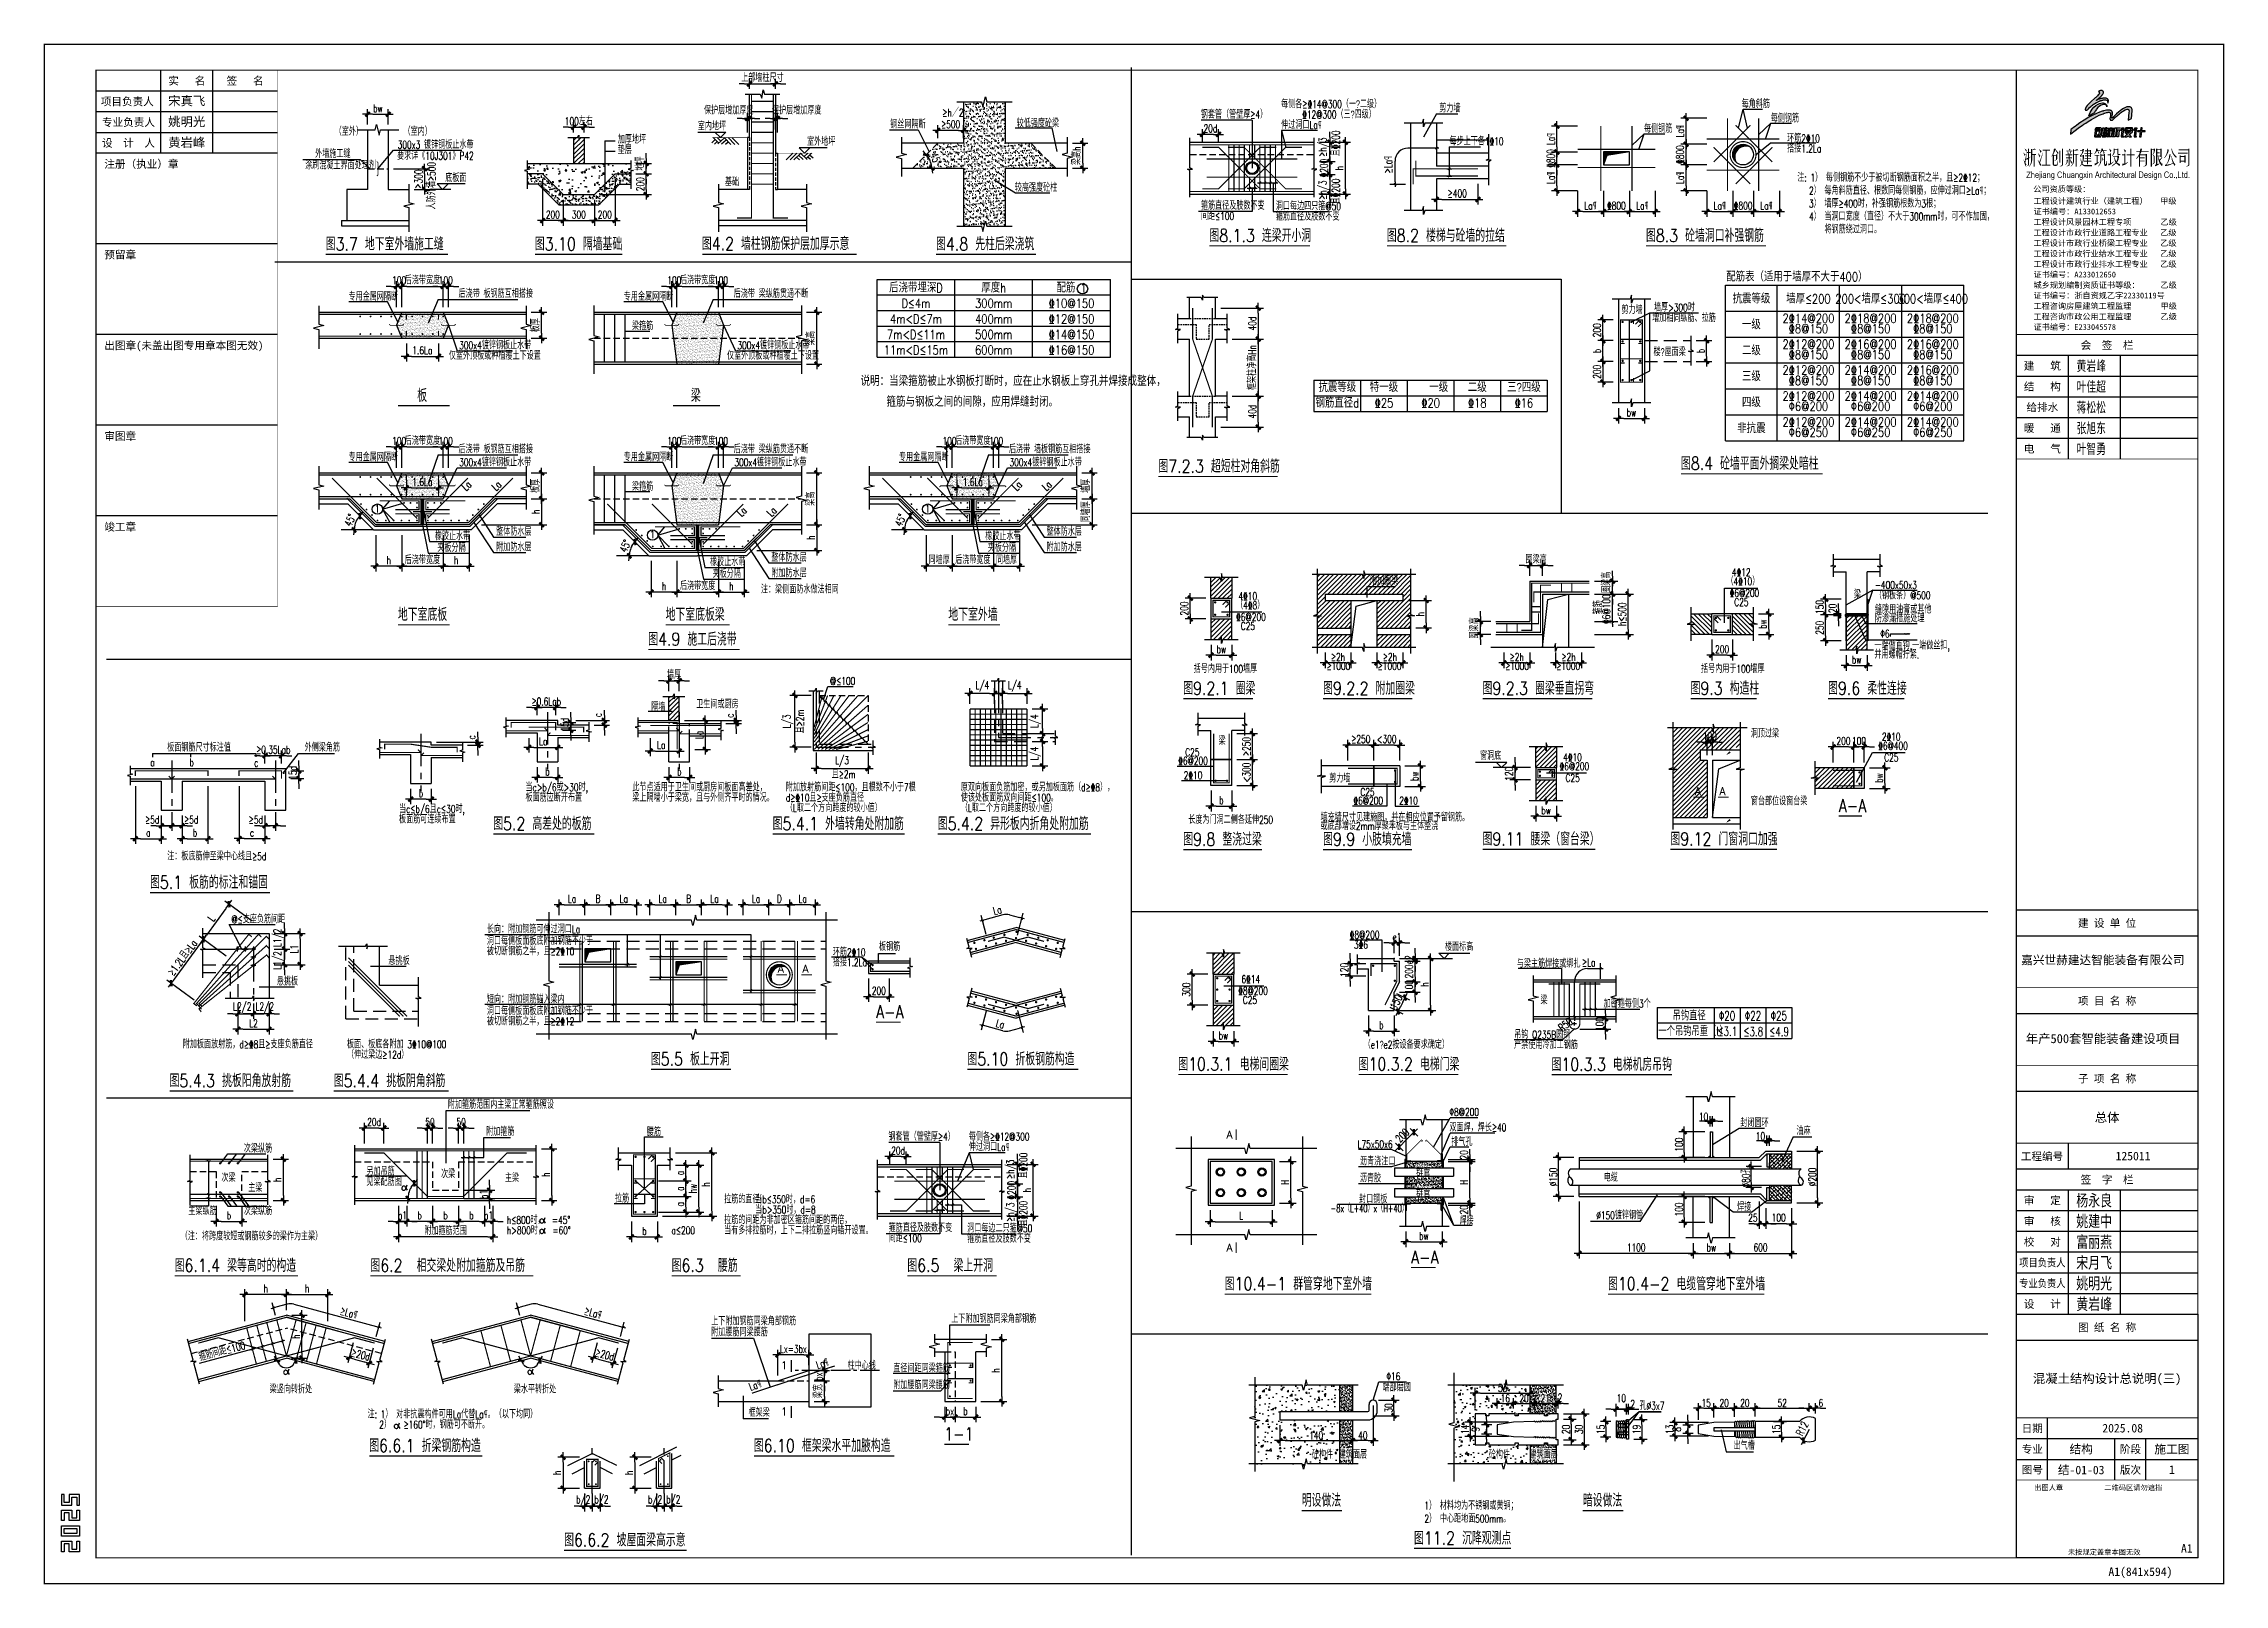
# Model space of a CAD drawing. Extents: x 497777 to 784122, y -229332 to 980813.
# Drawn here: x 497777 to 581927, y 621370 to 680820 of the extents above; entities that cross this region are included whole.
import ezdxf
from ezdxf.enums import TextEntityAlignment as Align

# ---------------------------------------------------------------- set-up
doc = ezdxf.new("R2010")
doc.units = 0
doc.header["$LTSCALE"] = 1000
doc.header["$MEASUREMENT"] = 0
for name, pattern in [('CENTER', [2, 1.25, -0.25, 0.25, -0.25]), ('CENTER2', [1.125, 0.75, -0.125, 0.125, -0.125]), ('DASHED', [0.75, 0.5, -0.25]), ('HIDDEN', [0.375, 0.25, -0.125])]:
    doc.linetypes.add(name, pattern=pattern)
for name, color, linetype in [('0-cxFrame', 155, 'Continuous'), ('qianming', 155, 'Continuous'), ('S-BAR', 1, 'Continuous'), ('S-BEA', 40, 'Continuous'), ('S-BEA1', 40, 'DASHED'), ('S-BG', 131, 'Continuous'), ('S-DIM', 81, 'Continuous'), ('S-DK', 161, 'Continuous'), ('S-DONUT', 11, 'Continuous'), ('S-DOTE', 5, 'CENTER'), ('S-GJ', 6, 'Continuous'), ('S-HATCH-Z', 253, 'Continuous'), ('S-HATCH1-W', 252, 'Continuous'), ('S-SGJ', 21, 'Continuous'), ('S-SHAPE', 51, 'Continuous'), ('S-SHAPE1', 165, 'Continuous'), ('S-SHAPE2', 165, 'HIDDEN'), ('S-SS', 111, 'Continuous'), ('S-TEXT', 211, 'Continuous'), ('S-TK', 165, 'Continuous')]:
    doc.layers.add(name, color=color, linetype=linetype)
doc.layers.add('0-cxText', color=131, linetype='Continuous', lineweight=25)
doc.styles.add('BZHZ', font='bzxw', dxfattribs={"width": 0.8, "bigfont": 'bzhz'})
doc.styles.add('cx_biaoti', font='')
doc.styles.add('cx_tuming', font='simhei.ttf')
doc.styles.add('cx_tuqian1', font='')
doc.styles.add('SS1', font='tj-romans1.shx', dxfattribs={"width": 0.7, "bigfont": 'tj-hztxt1.shx'})
doc.styles.add('TKZ1', font='tjromant.shx', dxfattribs={"width": 0.7, "bigfont": 'tjhts.shx'})
doc.styles.add('图框宋体', font='', dxfattribs={"width": 0.75})
doc.styles.add('黑体', font='simhei.ttf', dxfattribs={"height": 12})
doc.styles.get('cx_biaoti').set_extended_font_data('SimSun')
doc.styles.get('cx_tuqian1').set_extended_font_data('SimSun')
doc.styles.get('图框宋体').set_extended_font_data('SimSun')
doc.dimstyles.new('S-10-100A', dxfattribs={"dimscale": 100, "dimtxt": 3, "dimasz": 2, "dimexe": 2, "dimexo": 2, "dimgap": 0.5, "dimtad": 1, "dimdec": 0, "dimlfac": 0.1, "dimzin": 0, "dimdsep": 46, "dimtxsty": 'SS1', "dimblk1": 'TT', "dimblk2": 'TT', "dimsah": 1, "dimcen": 1, "dimclrd": 256, "dimclre": 256, "dimclrt": 256, "dimadec": 0, "dimazin": 0, "dimtfac": 1, "dimtdec": 0, "dimtmove": 2, "dimatfit": 0, "dimldrblk": 'TT', "dimfxl": 2, "dimtolj": 1, "dimtzin": 0, "dimarcsym": 0})
doc.dimstyles.new('S-100', dxfattribs={"dimscale": 100, "dimtxt": 3, "dimasz": 2, "dimexe": 2, "dimexo": 0, "dimgap": 0.8, "dimtad": 1, "dimdec": 0, "dimzin": 0, "dimdsep": 46, "dimtxsty": 'SS1', "dimblk1": 'TT', "dimblk2": 'TT', "dimsah": 1, "dimcen": 1, "dimclrd": 256, "dimclre": 256, "dimclrt": 256, "dimadec": 0, "dimazin": 0, "dimtfac": 1, "dimtdec": 0, "dimtix": 1, "dimtmove": 2, "dimatfit": 0, "dimldrblk": 'TT', "dimfxl": 2, "dimtolj": 1, "dimtzin": 0, "dimarcsym": 0})
doc.dimstyles.new('S-100A', dxfattribs={"dimscale": 100, "dimtxt": 3, "dimasz": 2, "dimexe": 2, "dimexo": 2, "dimgap": 0.8, "dimtad": 1, "dimdec": 0, "dimzin": 0, "dimdsep": 46, "dimtxsty": 'SS1', "dimblk1": 'TT', "dimblk2": 'TT', "dimsah": 1, "dimcen": 1, "dimclrd": 256, "dimclre": 256, "dimclrt": 256, "dimadec": 0, "dimazin": 0, "dimtfac": 1, "dimtdec": 0, "dimtix": 1, "dimtmove": 2, "dimatfit": 0, "dimldrblk": 'TT', "dimfxl": 2, "dimtolj": 1, "dimtzin": 0, "dimarcsym": 0})
doc.dimstyles.new('S-2.5-100A', dxfattribs={"dimscale": 100, "dimtxt": 3, "dimasz": 2, "dimexe": 2, "dimexo": 2, "dimgap": 0.5, "dimtad": 1, "dimdec": 0, "dimlfac": 0.025, "dimzin": 0, "dimdsep": 46, "dimtxsty": 'SS1', "dimblk1": 'TT', "dimblk2": 'TT', "dimsah": 1, "dimcen": 1, "dimclrd": 256, "dimclre": 256, "dimclrt": 256, "dimadec": 0, "dimazin": 0, "dimtfac": 1, "dimtdec": 0, "dimtmove": 2, "dimatfit": 0, "dimldrblk": 'TT', "dimfxl": 2, "dimtolj": 1, "dimtzin": 0, "dimarcsym": 0})
doc.dimstyles.new('S-25-100A', dxfattribs={"dimscale": 100, "dimtxt": 3, "dimasz": 2, "dimexe": 2, "dimexo": 2, "dimgap": 0.8, "dimtad": 1, "dimdec": 0, "dimlfac": 0.25, "dimzin": 0, "dimdsep": 46, "dimtxsty": 'SS1', "dimblk1": 'TT', "dimblk2": 'TT', "dimsah": 1, "dimcen": 1, "dimclrd": 256, "dimclre": 256, "dimclrt": 256, "dimadec": 0, "dimazin": 0, "dimtfac": 1, "dimtdec": 0, "dimtix": 1, "dimtmove": 2, "dimatfit": 0, "dimldrblk": 'TT', "dimfxl": 2, "dimtolj": 1, "dimtzin": 0, "dimarcsym": 0})
doc.dimstyles.new('S-5-100A', dxfattribs={"dimscale": 100, "dimtxt": 3, "dimasz": 2, "dimexe": 2, "dimexo": 2, "dimgap": 0.5, "dimtad": 1, "dimdec": 0, "dimlfac": 0.05, "dimzin": 0, "dimdsep": 46, "dimtxsty": 'SS1', "dimblk1": 'TT', "dimblk2": 'TT', "dimsah": 1, "dimcen": 1, "dimclrd": 256, "dimclre": 256, "dimclrt": 256, "dimadec": 0, "dimazin": 0, "dimtfac": 1, "dimtdec": 0, "dimtmove": 2, "dimatfit": 0, "dimldrblk": 'TT', "dimfxl": 2, "dimtolj": 1, "dimtzin": 0, "dimarcsym": 0})
doc.dimstyles.new('S-50-100A', dxfattribs={"dimscale": 100, "dimtxt": 3, "dimasz": 2, "dimexe": 2, "dimexo": 2, "dimgap": 0.8, "dimtad": 1, "dimdec": 0, "dimlfac": 0.5, "dimzin": 0, "dimdsep": 46, "dimtxsty": 'SS1', "dimblk1": 'TT', "dimblk2": 'TT', "dimsah": 1, "dimcen": 1, "dimclrd": 256, "dimclre": 256, "dimclrt": 256, "dimadec": 0, "dimazin": 0, "dimtfac": 1, "dimtdec": 0, "dimtix": 1, "dimtmove": 2, "dimatfit": 0, "dimldrblk": 'TT', "dimfxl": 2, "dimtolj": 1, "dimtzin": 0, "dimarcsym": 0})
pattern_1 = [(37.5, (-615173.84, 95997.73), (-3.149668, 96.3411885), [0, -76, 0, -85, 0, -81.25]), (7.5, (-615173.84, 95997.73), (88.488835, 141.107303), [0, -41, 0, -68.5, 0, -26.25]), (327.5, (-615235.34, 95997.73), (155.707093, 0.2829527), [0, -25, 0, -90, 0, -117.5]), (317.5, (-615235.34, 95997.73), (150.30633, 43.883778), [0, -12.5, 0, -59, 0, -67.5])]
pattern_2 = [(37.5, (-615173.84, 89801.03), (-3.149668, 96.3411885), [0, -76, 0, -85, 0, -81.25]), (7.5, (-615173.84, 89801.03), (88.488835, 141.107303), [0, -41, 0, -68.5, 0, -26.25]), (327.5, (-615235.34, 89801.03), (155.707093, 0.2829527), [0, -25, 0, -90, 0, -117.5]), (317.5, (-615235.34, 89801.03), (150.30633, 43.883778), [0, -12.5, 0, -59, 0, -67.5])]
pattern_3 = [(37.5, (-269607.385, 431502.93), (-3.149668, 96.3411885), [0, -76, 0, -85, 0, -81.25]), (7.5, (-269607.39, 431502.93), (88.488835, 141.107303), [0, -41, 0, -68.5, 0, -26.25]), (327.5, (-269668.885, 431502.93), (155.707093, 0.282953), [0, -25, 0, -90, 0, -117.5]), (317.5, (-269668.89, 431502.93), (150.30633, 43.883778), [0, -12.5, 0, -59, 0, -67.5])]

msp = doc.modelspace()

# ---------------------------------------------------------------- texts
at = {"layer": 'S-BG', "style": 'SS1', "width": 0.7}
for s, p in [('室内地坪', (523018.3, 677482.9)), ('室外地坪', (527235.7, 676882.9)), ('底板面', (513274.4, 675482.9)), ('窗洞底', (553205.7, 653187.5)), ('楼面标高', (551850.3, 645818.3))]:
    msp.add_text(s, height=300, dxfattribs=at).set_placement(p)
at = {"layer": 'S-DIM', "style": 'SS1', "width": 0.7}
for s, p in [('\x9eh／2', (532455.4, 678002.9)), ('\x9eLa', (557136.6, 645214.1))]:
    msp.add_text(s, height=300, dxfattribs=at).set_placement(p)
for s, rotation, p in [('且\x85200', 90, (547788.6, 676474.7)), ('且\x85200', 90, (547788.6, 674618.7)), ('箍筋', 90, (557910.5, 658798.5)), ('R50', 38.136194, (556375.2, 642684.3)), ('且\x85200', 90, (535735.6, 637035.2)), ('且\x85200', 90, (535735.6, 635179.3)), ('\x9eLa¶', 345, (509189.7, 631789.4)), ('\x9eLa¶', 345, (518610.2, 631789.4))]:
    msp.add_text(s, height=300, rotation=rotation, dxfattribs=at).set_placement(p)
for s, rotation, p in [('\x9eLa¶', 89.999998, (549809.5, 676150.8)), ('\x996@100', 90, (558225.2, 658999.1))]:
    msp.add_text(s, height=300, rotation=rotation, dxfattribs=at).set_placement(p, align=Align.CENTER)
for p in [(547738, 656655), (549711.2, 656655), (554633, 656655), (556606.2, 656655)]:
    msp.add_text('\x9e1000', height=300, dxfattribs=at).set_placement(p, align=Align.CENTER)
at = {"layer": 'S-DIM', "char_height": 300, "attachment_point": 5, "style": 'SS1'}
for insert, rotation in [((534572.7, 647382.5), 15), ((534691.7, 642994.8), 345)]:
    msp.add_mtext('\\A1;La', dxfattribs=dict(at, insert=insert, rotation=rotation))
at = {"layer": 'S-SGJ', "style": 'SS1', "width": 0.7}
for s, p in [('钢套管（管壁厚\x9e4）', (542428.7, 677933.3)), ('每侧各\x9e\x9914@300（一\x9b二级）', (545530.2, 678333.3)), ('\x9912@300（三\x9b四级）', (546341.5, 677933.3)), ('剪力墙', (551630.9, 678173.7)), ('每角斜筋', (563298.7, 678341.3, 0)), ('（室外）', (509007, 677275.4)), ('（室内）', (511664.6, 677275.4)), ('钢丝网隔断', (530446.5, 677553.7)), ('较低强度砼梁', (535323.4, 677592.2)), ('伸过洞口La¶', (545530.2, 677533.3)), ('每侧钢筋', (559534.1, 677385.6, 0)), ('每侧钢筋', (564422, 677786.7, 0)), ('外墙施工缝', (508254.5, 676417)), ('要求详《10J301》P42', (511413.4, 676341.7)), ('300x3 镀锌钢板止水带', (511438.9, 676765.7)), ('加厚地坪', (519931.4, 676967.1)), ('垫层', (519931.4, 676567.1)), ('每步上下各1\x9910', (552026.7, 676900.8)), ('环筋2\x9910', (565053.9, 677009.3, 0)), ('搭接1.2La', (565053.9, 676623.6, 0)), ('涂刷混凝土界面处理剂', (507869, 675972.5)), ('注: 1） 每侧钢筋不少于被切断钢筋面积之半，且\x9e2\x9912；', (565446.9, 675498.8, 0)), ('基础', (524066, 675331.4)), ('较高强度砼柱', (535252.3, 675109.5)), ('2） 每角斜筋直径、根数同每侧钢筋，应伸过洞口\x9eLa¶；', (565896.9, 674998.8, 0)), ('箍筋直径及肢数不变', (542435.2, 674415.7)), ('间距\x9d100', (542435.2, 674015.7)), ('洞口每边四只箍@50', (545325, 674398.8, 0)), ('箍筋直径及肢数不变', (545325, 673998.8, 0)), ('3） 墙厚\x9e400时，补强钢筋根数为3根；', (565896.9, 674498.8, 0)), ('4） 当洞口宽度（直径）不大于300mm时，可不作加固，', (565896.9, 673998.8, 0)), ('将钢筋绕过洞口。', (566496.9, 673498.8, 0)), ('专用金属网隔断', (509543.3, 670908.2)), ('后浇带 板钢筋互相搭接 ', (513786.8, 671016.9)), ('专用金属网隔断', (520162.9, 670908.2)), ('后浇带 梁纵筋贯通不断', (524406.3, 671016.9)), ('剪力墙', (558661.5, 670394.2)), ('墙厚>300时', (559916.4, 670485)), ('梁箍筋', (520480.6, 669769.2)), ('增加相同纵筋、拉筋', (559845.4, 670085)), ('300x4镀锌钢板止水带', (513812.3, 669029.2)), ('300x4镀锌钢板止水带', (524547.1, 669029.2)), ('楼\x9b屋面梁', (559898.5, 668769.4)), ('仅室外顶板或种植覆土下设置', (513414.2, 668629.2)), ('仅室外顶板或种植覆土下设置', (524148.9, 668629.2)), ('专用金属网隔断', (509543.3, 664711.5)), ('后浇带 板钢筋互相搭接 ', (513786.8, 665020.2)), ('300x4镀锌钢板止水带', (513812.3, 664511.5)), ('专用金属网隔断', (520162.9, 664711.5)), ('后浇带 梁纵筋贯通不断', (524406.3, 665020.2)), ('300x4镀锌钢板止水带', (524431.8, 664511.5)), ('专用金属网隔断', (530782.4, 664711.5)), ('后浇带 墙板钢筋互相搭接 ', (535025.8, 665020.2)), ('300x4镀锌钢板止水带', (535051.3, 664511.5)), ('梁箍筋', (520480.6, 663572.5)), ('1', (510560.8, 662732.4)), ('1', (531799.9, 662732.4)), ('橡胶止水带', (512872.9, 661664.4)), ('夹板分隔', (512969, 661214.4)), ('整体防水层', (515237.1, 661835.5)), ('附加防水层', (515237.1, 661235.5)), ('1', (521180.4, 661732.4)), ('橡胶止水带', (534111.9, 661664.4)), ('夹板分隔', (534208, 661214.4)), ('整体防水层', (536476.2, 661835.5)), ('附加防水层', (536476.2, 661235.5)), ('橡胶止水带', (523492.4, 660664.4)), ('整体防水层', (525856.6, 660835.5)), ('夹板分隔', (523588.5, 660214.4)), ('注：梁侧面防水做法相同', (525455.9, 659609)), ('附加防水层', (525856.6, 660235.5)), ('附加圈梁', (548961.1, 659938.9)), ('（4\x9910）', (562714.9, 659920.4)), ('\x996@200', (562836, 659470.4)), ('4\x9912', (562924.1, 660270.4)), ('-400x50x3', (568440.7, 659780)), ('4\x9910', (543881.5, 659348.8)), ('（4\x998）', (543793.4, 658998.8)), ('C25', (563014.5, 659120.4)), ('缝隙用油膏或其他', (568440.7, 658838.6)), ('（钢板条）@500', (568440.7, 659380)), ('\x996@200', (543793.4, 658548.8)), ('C25', (543971.9, 658198.8)), ('防渗漏措施处理', (568440.7, 658488.6)), ('\x976', (568646.5, 657901.5)), ('一端做直钩,一端做丝扣,', (568422.9, 657447.7)), ('并用螺帽拧紧.', (568422.9, 657097.7)), ('@\x9d100', (528116.2, 656076.6)), ('括号内用于100墙厚', (542154.2, 656544.6)), ('括号内用于100墙厚', (561731.2, 656544.6)), ('隔墙', (521220.3, 655075.4)), ('卫生间或厨房', (522957.4, 655177.9)), ('洞顶过梁', (563653.4, 654047.9)), (' \x996@400', (568425.8, 653575.7)), ('2\x9910', (568710.2, 653925.7)), ('a', (501893.6, 652936.1)), ('板面钢筋尺寸标注值', (502545.4, 653510.7)), ('b', (503406, 652936.1)), ('c', (505899.9, 652919.5)), ('外侧梁角筋', (507849, 653510.7)), ('\x996@200', (541558.6, 652996.6)), ('C25', (541826.4, 653326.6)), (' \x996@200', (556129.6, 652785.7)), ('4\x9910', (556414, 653135.7)), ('C25', (568800.6, 653125.7)), ('当c>b/6或>30时,', (516370.8, 651974.6)), ('此节点适用于卫生间或厨房间板面高差处，', (520495.4, 651974.6)), ('附加放射筋间距\x9d100，且根数不小于7根', (526417.2, 651974.6)), ('且\x9e2m', (528187.6, 652476.3)), ('原双向板面负筋加密，或另加板面筋（d\x9e\x998），', (533170.6, 651974.6)), ('2\x9910', (541770.1, 652440.8)), ('C25', (556504.4, 652335.7)), ('当c\x9db/6且c\x9d30时,', (511491.6, 651138.7)), ('板面筋应断开布置', (516370.8, 651574.6)), ('梁上隔墙小于梁宽，且与外侧齐平时的情况。', (520495.4, 651574.6)), ('d\x9e\x9910且\x9e支座负筋直径', (526417.2, 651574.6)), ('（L取二个方向跨度的较小值）', (526417.2, 651174.6)), ('使该处板面筋双向间距\x9d100。', (533170.6, 651574.6)), ('（L取二个方向跨度的较小值）', (533170.6, 651174.6)), ('\x996@200', (548318.9, 651460.8)), ('C25', (548586.7, 651790.8)), ('2\x9910', (550087.7, 651460.8)), ('窗台部位设窗台梁', (563653.4, 651438.6)), ('板面筋可连续布置', (511491.6, 650738.7)), ('长度为门洞二侧各延伸250', (541947, 650720.6)), ('填充墙尺寸见建施图，并在相应位置予留钢筋。 ', (547051.1, 650812.6)), ('或底部增设2mm厚聚苯板与主体整浇', (547051.1, 650481.1)), ('注：板底筋伸至梁中心线且\x9e5d', (502545.4, 649312.4)), ('@\x9d支座负筋间距', (505019.3, 646884.2)), ('洞口每侧板面板底附加钢筋不少于', (514880.7, 646047.9)), ('长向：附加钢筋可伸过洞口La', (514880.7, 646497.9)), ('\x998@200', (548179.6, 646283.6)), ('悬挑板', (511080.3, 645276.3)), ('被切断钢筋之半，且\x9e2\x9910', (514880.7, 645647.9)), ('环筋2\x9910', (528228.7, 645607.7)), ('搭接1.2La', (528228.7, 645222)), ('板钢筋', (530011.4, 645820)), ('3\x996', (548338.7, 645902.5)), ('与梁主筋焊接或绑扎', (554625.6, 645168.1)), ('悬挑板', (506775.2, 644482.5)), ('6\x9914', (543997.6, 644571)), ('短向：附加钢筋锚入梁内', (514880.7, 643792.3)), ('\x998@200', (543872.3, 644121)), ('C25', (544050.8, 643771)), ('加密箍每侧3个', (557971.3, 643625, 0)), ('被切断钢筋之半，且\x9e2\x9912', (514880.7, 642942.3)), ('洞口每侧板面板底附加钢筋不少于', (514880.7, 643342.3)), ('附加板面放射筋，d\x9e\x998且\x9e支座负筋直径', (503147.6, 642058.7)), ('板面、板底各附加 3\x9910@100', (509483.7, 642056.5)), ('（e1\x9be2按设备要求确定）', (548714.1, 642042.7)), ('严禁使用冷加工钢筋', (554522.8, 642033.2)), ('吊钩 Q235B圆钢', (554522.8, 642433.2)), ('（伸过梁边\x9e12d）', (509483.7, 641656.5)), ('附加箍筋范围内主梁正常箍筋照设', (513374.3, 639725.1)), ('\x978@200', (552022.1, 639447.1)), ('附加箍筋', (514853.3, 638686.8)), ('腰筋', (521053.4, 638675.8)), ('钢套管（管壁厚\x9e4）', (530375.7, 638493.8)), ('每侧各\x9e\x9912@300', (533477.2, 638493.8)), ('双面焊，焊长\x9e40', (552022.1, 638849.8)), ('封闭圆环', (563247.3, 639023.5)), ('油麻', (565411.7, 638714.1)), ('次梁纵筋', (505502.3, 638033.6)), ('伸过洞口La¶', (533477.2, 638093.8)), ('沥青浇注口', (548573.8, 637541.1, 0)), ('排气孔', (552094.4, 638293.6)), ('次梁', (504639.3, 636905.7)), ('见梁配筋图', (510232.5, 636752.8)), ('另加吊筋', (510232.5, 637152.8)), ('次梁', (513115, 637052.5)), ('主梁', (515576.7, 636897.3)), ('沥青胶', (548570.6, 636889.1, 0)), ('群管', (550740, 637123.4)), ('电缆', (557977.1, 636919.3)), ('主梁', (505675.3, 636517.3)), ('拉筋', (519824.3, 636106.1)), ('拉筋的直径:', (524035.9, 636077.2)), ('当b\x9d350时，d=6', (525235.9, 636077.2)), ('封口钢板', (548535.4, 636082.1, 0)), ('群管', (550740, 636323.4)), ('主梁纵筋', (503361.8, 635626.1)), ('次梁纵筋', (505502.3, 635626.1)), ('h\x9d800时，  =45%%D', (515650.3, 635277.2)), ('拉筋的间距为非加密区箍筋间距的两倍，', (524035.9, 635277.2)), ('当b>350时，d=8', (525235.9, 635677.2)), ('焊接', (552413.2, 635259.9)), ('%%c150镀锌钢管', (557687, 635460.3)), ('焊接', (563124, 635781.8)), ('（注：将跨度较短或钢筋较多的梁作为主梁）', (503068, 634649.6)), ('h>800时，  =60%%D', (515650.3, 634877.2)), ('a\x9d200', (522004.1, 634877.2)), ('当有多排拉筋时，上下二排拉筋竖向错开设置。', (524035.9, 634877.2)), ('箍筋直径及肢数不变', (530382.2, 634976.3)), ('间距\x9d100', (530382.2, 634576.3)), ('洞口每边二只箍@50', (533415.1, 634959.3, 0)), ('箍筋直径及肢数不变', (533415.1, 634559.3, 0)), ('上下附加钢筋同梁角部钢筋', (523536.3, 631373.2, -7597.5)), ('附加腰筋同梁腰筋', (523536.3, 630947.7, -7597.5)), ('上下附加钢筋同梁角部钢筋', (532799.7, 631465.9, -7597.5)), ('柱中心线', (528798.2, 629660.5)), ('直径间距同梁箍筋', (530564.2, 629557.2)), ('\x9716', (549590.5, 629245.1)), ('梁竖向转折处', (506499.4, 628746.1)), ('梁水平转折处', (515919.9, 628746.1)), ('附加腰筋同梁腰筋', (530562.5, 628906.9, -7597.5)), ('端部磨圆', (549442.3, 628820.2)), ('注: 1） 对非抗震构件可用La代替La¶。（以下均同）', (510277, 627784.7)), ('框架梁', (524977.8, 627840.8)), ('孔%%c3x7', (559357.8, 628109.6)), ('2）   \x9e160%%D时，钢筋可不断开。', (510727, 627384.7)), ('砼构件', (546716.9, 626224.8)), ('砼构件', (553543.8, 626224.8)), ('出气槽', (562983.7, 626573.7)), ('1） 材料均为不锈钢或黄铜；', (551058, 624256.5)), ('2） 中心距地面500mm。', (551058, 623756.5))]:
    msp.add_text(s, height=300, dxfattribs=at).set_placement(p)
msp.add_text('人防外墙\x9e500', height=300, rotation=90, dxfattribs=at).set_placement((512894.1, 675338.2), align=Align.CENTER)
for s, rotation, p in [('La', 45, (514087.3, 663542.7)), ('La', 45, (515242, 663542.7)), ('La', 45, (535326.3, 663542.7)), ('La', 45, (536481.1, 663542.7)), ('La', 45, (524706.8, 662542.7)), ('La', 45, (525861.6, 662542.7)), ('且\x9e2m', 90, (527115.2, 654203.1)), ('箍筋间距\x9d100', 15, (503814, 629985.3)), ('La¶', 18.434949, (527643.2, 629675.7)), ('La¶', 18.434949, (525054.5, 628840.9))]:
    msp.add_text(s, height=300, rotation=rotation, dxfattribs=at).set_placement(p)
for s, p in [('梁', (567766.3, 659605.5)), ('梁', (543250.5, 653954.1)), ('剪力墙', (547793.6, 652504.7)), ('梁', (555673.2, 643945.9))]:
    msp.add_text(s, height=300, dxfattribs=at).set_placement(p, align=Align.MIDDLE)
at = {"layer": 'S-SGJ', "style": 'SS1'}
for s, width, p in [('L75x50x6', 0.7, (549154.5, 638203, 0)), ('-8x（L+40）x（H+40）', 0.6, (548931.3, 635727.9, 0)), ('建筑面层', 0.7, (548296.5, 626226.7)), ('建筑面层', 0.7, (555655.4, 626226.7))]:
    msp.add_text(s, height=300, dxfattribs=dict(at, width=width)).set_placement(p, align=Align.CENTER)
at = {"layer": 'S-SS', "style": 'SS1', "width": 0.8}
for s, p in [('后浇带埋深D', (531439.3, 671221.8)), ('厚度h', (534439.3, 671221.8)), ('配筋 1', (537439.3, 671221.8)), ('D\x9d4m', (531439.3, 670621.8)), ('300mm', (534439.3, 670621.8)), ('\x9910@150', (537439.3, 670621.8)), ('抗震等级', (563676, 670797.9)), ('墙厚\x9d200', (565876, 670797.9)), ('200<墙厚\x9d300', (568276, 670797.9)), ('300<墙厚\x9d400', (570676, 670797.9)), ('4m<D\x9d7m', (531439.3, 670021.8)), ('400mm', (534439.3, 670021.8)), ('\x9912@150', (537439.3, 670021.8)), ('一级', (563676, 669797.9)), ('2\x9914@200', (565876, 670047.9)), ('\x998@150', (565876, 669647.9)), ('2\x9918@200', (568276, 670047.9)), ('\x998@150', (568276, 669647.9)), ('2\x9918@200', (570676, 670047.9)), ('\x998@150', (570676, 669647.9)), ('11m<D\x9d15m', (531439.3, 668821.8)), ('7m<D\x9d11m', (531439.3, 669421.8)), ('500mm', (534439.3, 669421.8)), ('600mm', (534439.3, 668821.8)), ('\x9914@150', (537439.3, 669421.8)), ('\x9916@150', (537439.3, 668821.8)), ('二级', (563676, 668797.9)), ('2\x9912@200', (565876, 669047.9)), ('\x998@150', (565876, 668647.9)), ('2\x9916@200', (568276, 669047.9)), ('\x998@150', (568276, 668647.9)), ('2\x9916@200', (570676, 669047.9)), ('\x998@150', (570676, 668647.9)), ('三级', (563676, 667797.9)), ('2\x9912@200', (565876, 668047.9)), ('2\x9914@200', (568276, 668047.9)), ('2\x9916@200', (570676, 668047.9)), ('抗震等级', (547696.8, 667379.1)), ('特一级', (549496.8, 667379.1)), ('   一级', (551296.8, 667379.1)), ('二级', (553096.8, 667379.1)), ('三\x9b四级', (554896.8, 667379.1)), ('2\x9912@200', (565876, 667047.9)), ('\x998@150', (565876, 667647.9)), ('2\x9914@200', (568276, 667047.9)), ('\x998@150', (568276, 667647.9)), ('2\x9914@200', (570676, 667047.9)), ('\x998@150', (570676, 667647.9)), ('钢筋直径d', (547696.8, 666779.1)), ('\x9925', (549496.8, 666779.1)), ('\x9920', (551296.8, 666779.1)), ('\x9918', (553096.8, 666779.1)), ('\x9916', (554896.8, 666779.1)), ('四级', (563676, 666797.9)), ('\x976@200', (565876, 666647.9)), ('\x976@200', (568276, 666647.9)), ('\x976@200', (570676, 666647.9)), ('非抗震', (563676, 665797.9)), ('2\x9912@200', (565876, 666047.9)), ('\x976@250', (565876, 665647.9)), ('2\x9914@200', (568276, 666047.9)), ('\x976@250', (568276, 665647.9)), ('2\x9914@200', (570676, 666047.9)), ('\x976@250', (570676, 665647.9))]:
    msp.add_text(s, height=350, dxfattribs=at).set_placement(p, align=Align.CENTER)
at = {"layer": 'S-SS', "style": 'SS1'}
for s, height, width, p in [('配筋表（适用于墙厚不大于400）', 350, 0.8, (562703.8, 671646.2)), ('说明：当梁箍筋被止水钢板打断时，应在止水钢板上穿孔并焊接成整体，', 400, 0.8, (529299, 667612.5)), ('箍筋与钢板之间的间隙，应用焊缝封闭。', 400, 0.8, (530299, 666812.5)), ('一个吊钩吊重（t）', 350, 0.7, (560088.8, 642533.2)), ('吊钩直径', 350, 0.7, (560636.1, 643133.2)), ('\x9720', 350, 0.7, (562419.6, 643133.2)), ('\x9722', 350, 0.7, (563419.6, 643133.2)), ('\x9725', 350, 0.7, (564419.6, 643133.2)), ('\x9d3.1', 350, 0.7, (562371, 642533.2)), ('\x9d3.8', 350, 0.7, (563371, 642525.2)), ('\x9d4.9', 350, 0.7, (564371, 642525.2))]:
    msp.add_text(s, height=height, dxfattribs=dict(at, width=width)).set_placement(p)
at = {"layer": 'S-TEXT', "style": 'SS1', "width": 0.8}
for s, p in [('图3.7 地下室外墙施工缝', (508662.5, 672841.8)), ('图3.10 隔墙基础', (516731.8, 672841.8)), ('图4.2 墙柱钢筋保护层加厚示意', (523176.1, 672851.3)), ('图4.8 先柱后梁浇筑', (532214.6, 672841.8)), ('图8.1.3 连梁开小洞', (542762.9, 673167.2)), ('图8.2 楼梯与砼墙的拉结', (549609.4, 673167.2)), ('图8.3 砼墙洞口补强钢筋', (559608.2, 673167.2)), ('板', (512191.8, 666997.6)), ('梁', (522754.2, 666997.6)), ('图7.2.3 超短柱对角斜筋', (540794.4, 664266.2)), ('图8.4 砼墙平面外搁梁处暗柱', (560956.8, 664373.4)), ('地下室底板', (511448.9, 658545.8)), ('地下室底板梁', (521777.1, 658545.8)), ('地下室外墙', (532687.9, 658545.8)), ('图4.9 施工后浇带', (521107.5, 657591.7)), ('图9.2.1 圈梁', (541751.9, 655696.1)), ('图9.2.2 附加圈梁', (547149.1, 655696.1)), ('图9.2.3 圈梁垂直拐弯', (553300.8, 655696.1)), ('图9.3 构造柱', (561328.8, 655696.1)), ('图9.6 柔性连接', (566636.3, 655696.1)), ('A-A', (567044, 651168.5)), ('图5.2 高差处的板筋', (515125.3, 650474.6)), ('图5.4.1 外墙转角处附加筋', (525907.5, 650474.6)), ('图5.4.2 异形板内折角处附加筋', (532278.3, 650474.6)), ('图9.8 整浇过梁', (541751.9, 649872.1)), ('图9.9 小肢填充墙', (547149.1, 649872.1)), ('图9.11 腰梁（窗台梁）', (553300.8, 649883)), ('图9.12 门窗洞口加强', (560552.2, 649883)), ('图5.1 板筋的标注和锚固', (501882.9, 648212.4)), ('A-A', (529896.6, 643214.6)), ('图5.5 板上开洞 ', (521210.5, 641392.5)), ('图5.10 折板钢筋构造', (533422.2, 641392.5)), ('图10.3.1 电梯间圈梁', (541559.8, 641193.8)), ('图10.3.2 电梯门梁', (548518.9, 641194.2)), ('图10.3.3 电梯机房吊钩', (555962.6, 641184.7)), ('图5.4.3 挑板阳角放射筋', (502637.9, 640558.7)), ('图5.4.4 挑板阴角斜筋', (508974, 640556.5)), ('图6.1.4 梁等高时的构造', (502834.7, 633427.8)), ('图6.2  相交梁处附加箍筋及吊筋', (510386.6, 633427.8)), ('图6.3  腰筋', (522010.3, 633427.8)), ('图6.5  梁上开洞', (531103.9, 633427.8)), ('A-A', (550541.1, 633745.2)), ('图10.4-1 群管穿地下室外墙', (543355.4, 632719.7)), ('图10.4-2 电缆管穿地下室外墙', (558142.3, 632719.7)), ('图6.6.1 折梁钢筋构造', (510340.7, 626473.4)), ('图6.10 框架梁水平加腋构造', (525185.2, 626473.4)), ('1-1', (532532.4, 626926.3)), ('明设做法', (546325.3, 624364.2)), ('暗设做法', (557170.6, 624364.2)), ('图6.6.2 坡屋面梁高示意', (517862.4, 622836.7)), ('图11.2 沉降观测点', (550655.6, 622908))]:
    msp.add_text(s, height=500, dxfattribs=at).set_placement(p)
at = {"layer": 'S-TEXT', "style": 'TKZ1'}
for p in [(561486.9, 651825.3), (562441.7, 651825.3), (526105.4, 644974), (527060.2, 644974), (543425.9, 638574.7), (543425.9, 634214.3)]:
    msp.add_text('A', height=300, dxfattribs=at).set_placement(p)
for p in [(526346.4, 629821.1), (526346.4, 628041.5)]:
    msp.add_text('1', height=300, dxfattribs=at).set_placement(p, align=Align.MIDDLE)

# ---------------------------------------------------------------- blocks, each defined once
blk = doc.blocks.new('TT')
blk.add_line((-0.97, 0), (0.97, 0))
at = {"const_width": 0.45}
blk.add_lwpolyline([(-0.44, -0.44), (0.44, 0.44)], dxfattribs=at)
blk = doc.blocks.new('*D299')
at = {"layer": 'Defpoints', "color": 0, "transparency": 16777216}
for p in [(516396, 670454), (516993, 670454), (516396, 669454)]:
    blk.add_point(p, dxfattribs=at)
at = {"layer": 'S-DIM', "lineweight": -2, "transparency": 16777216}
for p, q in [((516596, 670454), (517193, 670454)), ((516993, 669654), (516993, 670254)), ((516596, 669454), (517193, 669454))]:
    blk.add_line(p, q, dxfattribs=at)
at = {"layer": 'S-DIM', "lineweight": -2, "transparency": 16777216, "xscale": 200, "yscale": 200, "zscale": 200}
for p, rotation in [((516993, 670454), 90), ((516993, 669454), 270)]:
    blk.add_blockref('TT', p, dxfattribs=dict(at, rotation=rotation))
at = {"layer": 'S-DIM', "transparency": 16777216, "insert": (516763, 669954), "char_height": 300, "attachment_point": 5, "rotation": 90, "style": 'SS1'}
blk.add_mtext('\\A1;板厚', dxfattribs=at)
blk = doc.blocks.new('*D300')
at = {"layer": 'Defpoints', "color": 0, "transparency": 16777216}
for p in [(513194, 671454), (511594, 670454), (513194, 670454)]:
    blk.add_point(p, dxfattribs=at)
at = {"layer": 'S-DIM', "lineweight": -2, "transparency": 16777216}
for p, q in [((511594, 670654), (511594, 671654)), ((513194, 670654), (513194, 671654)), ((511794, 671454), (512994, 671454))]:
    blk.add_line(p, q, dxfattribs=at)
at = {"layer": 'S-DIM', "lineweight": -2, "transparency": 16777216, "xscale": 200, "yscale": 200, "zscale": 200, "rotation": 180}
blk.add_blockref('TT', (511594, 671454), dxfattribs=at)
at = {"layer": 'S-DIM', "lineweight": -2, "transparency": 16777216, "xscale": 200, "yscale": 200, "zscale": 200}
blk.add_blockref('TT', (513194, 671454), dxfattribs=at)
at = {"layer": 'S-DIM', "transparency": 16777216, "insert": (512394, 671684), "char_height": 300, "attachment_point": 5, "style": 'SS1'}
blk.add_mtext('\\A1;后浇带宽度', dxfattribs=at)
blk = doc.blocks.new('*D301')
at = {"layer": 'Defpoints', "color": 0, "transparency": 16777216}
for p in [(511594, 671454), (511394, 670454), (511594, 670454)]:
    blk.add_point(p, dxfattribs=at)
at = {"layer": 'S-DIM', "lineweight": -2, "transparency": 16777216}
for p, q in [((511394, 670654), (511394, 671654)), ((511594, 670654), (511594, 671654)), ((511194, 671454), (510994, 671454)), ((511394, 671454), (511594, 671454)), ((511794, 671454), (511994, 671454))]:
    blk.add_line(p, q, dxfattribs=at)
at = {"layer": 'S-DIM', "lineweight": -2, "transparency": 16777216, "xscale": 200, "yscale": 200, "zscale": 200}
blk.add_blockref('TT', (511394, 671454), dxfattribs=at)
at = {"layer": 'S-DIM', "lineweight": -2, "transparency": 16777216, "xscale": 200, "yscale": 200, "zscale": 200, "rotation": 180}
blk.add_blockref('TT', (511594, 671454), dxfattribs=at)
at = {"layer": 'S-DIM', "transparency": 16777216, "insert": (511494, 671684), "char_height": 300, "attachment_point": 5, "style": 'SS1'}
blk.add_mtext('\\A1;100', dxfattribs=at)
blk = doc.blocks.new('*D302')
at = {"layer": 'Defpoints', "color": 0, "transparency": 16777216}
for p in [(513194, 671454), (513194, 670454), (513394, 670454)]:
    blk.add_point(p, dxfattribs=at)
at = {"layer": 'S-DIM', "lineweight": -2, "transparency": 16777216}
for p, q in [((513194, 670654), (513194, 671654)), ((513394, 670654), (513394, 671654)), ((512994, 671454), (512794, 671454)), ((513394, 671454), (513194, 671454)), ((513594, 671454), (513794, 671454))]:
    blk.add_line(p, q, dxfattribs=at)
at = {"layer": 'S-DIM', "lineweight": -2, "transparency": 16777216, "xscale": 200, "yscale": 200, "zscale": 200}
blk.add_blockref('TT', (513194, 671454), dxfattribs=at)
at = {"layer": 'S-DIM', "lineweight": -2, "transparency": 16777216, "xscale": 200, "yscale": 200, "zscale": 200, "rotation": 180}
blk.add_blockref('TT', (513394, 671454), dxfattribs=at)
at = {"layer": 'S-DIM', "transparency": 16777216, "insert": (513294, 671684), "char_height": 300, "attachment_point": 5, "style": 'SS1'}
blk.add_mtext('\\A1;100', dxfattribs=at)
blk = doc.blocks.new('*D303')
at = {"layer": 'Defpoints', "color": 0, "transparency": 16777216}
for p in [(527016, 670454), (527612, 670454), (527016, 668454)]:
    blk.add_point(p, dxfattribs=at)
at = {"layer": 'S-DIM', "lineweight": -2, "transparency": 16777216}
for p, q in [((527216, 670454), (527812, 670454)), ((527612, 668654), (527612, 670254)), ((527216, 668454), (527812, 668454))]:
    blk.add_line(p, q, dxfattribs=at)
at = {"layer": 'S-DIM', "lineweight": -2, "transparency": 16777216, "xscale": 200, "yscale": 200, "zscale": 200}
for p, rotation in [((527612, 670454), 90), ((527612, 668454), 270)]:
    blk.add_blockref('TT', p, dxfattribs=dict(at, rotation=rotation))
at = {"layer": 'S-DIM', "transparency": 16777216, "insert": (527382, 669454), "char_height": 300, "attachment_point": 5, "rotation": 90, "style": 'SS1'}
blk.add_mtext('\\A1;梁高', dxfattribs=at)
blk = doc.blocks.new('*D304')
at = {"layer": 'Defpoints', "color": 0, "transparency": 16777216}
for p in [(511774, 669454), (513014, 669454), (513014, 668754)]:
    blk.add_point(p, dxfattribs=at)
at = {"layer": 'S-DIM', "lineweight": -2, "transparency": 16777216}
for p, q in [((511774, 669254), (511774, 668554)), ((513014, 669254), (513014, 668554)), ((511974, 668754), (512814, 668754))]:
    blk.add_line(p, q, dxfattribs=at)
at = {"layer": 'S-DIM', "lineweight": -2, "transparency": 16777216, "xscale": 200, "yscale": 200, "zscale": 200, "rotation": 180}
blk.add_blockref('TT', (511774, 668754), dxfattribs=at)
at = {"layer": 'S-DIM', "lineweight": -2, "transparency": 16777216, "xscale": 200, "yscale": 200, "zscale": 200}
blk.add_blockref('TT', (513014, 668754), dxfattribs=at)
at = {"layer": 'S-DIM', "transparency": 16777216, "insert": (512394, 668984), "char_height": 300, "attachment_point": 5, "style": 'SS1'}
blk.add_mtext('\\A1;1.6La', dxfattribs=at)
blk = doc.blocks.new('*D305')
at = {"layer": 'Defpoints', "color": 0, "transparency": 16777216}
for p in [(523814, 671454), (522214, 670454), (523814, 670454)]:
    blk.add_point(p, dxfattribs=at)
at = {"layer": 'S-DIM', "lineweight": -2, "transparency": 16777216}
for p, q in [((522214, 670654), (522214, 671654)), ((523814, 670654), (523814, 671654)), ((522414, 671454), (523614, 671454))]:
    blk.add_line(p, q, dxfattribs=at)
at = {"layer": 'S-DIM', "lineweight": -2, "transparency": 16777216, "xscale": 200, "yscale": 200, "zscale": 200, "rotation": 180}
blk.add_blockref('TT', (522214, 671454), dxfattribs=at)
at = {"layer": 'S-DIM', "lineweight": -2, "transparency": 16777216, "xscale": 200, "yscale": 200, "zscale": 200}
blk.add_blockref('TT', (523814, 671454), dxfattribs=at)
at = {"layer": 'S-DIM', "transparency": 16777216, "insert": (523014, 671684), "char_height": 300, "attachment_point": 5, "style": 'SS1'}
blk.add_mtext('\\A1;后浇带宽度', dxfattribs=at)
blk = doc.blocks.new('*D306')
at = {"layer": 'Defpoints', "color": 0, "transparency": 16777216}
for p in [(522214, 671454), (522014, 670454), (522214, 670454)]:
    blk.add_point(p, dxfattribs=at)
at = {"layer": 'S-DIM', "lineweight": -2, "transparency": 16777216}
for p, q in [((522014, 670654), (522014, 671654)), ((522214, 670654), (522214, 671654)), ((521814, 671454), (521614, 671454)), ((522014, 671454), (522214, 671454)), ((522414, 671454), (522614, 671454))]:
    blk.add_line(p, q, dxfattribs=at)
at = {"layer": 'S-DIM', "lineweight": -2, "transparency": 16777216, "xscale": 200, "yscale": 200, "zscale": 200}
blk.add_blockref('TT', (522014, 671454), dxfattribs=at)
at = {"layer": 'S-DIM', "lineweight": -2, "transparency": 16777216, "xscale": 200, "yscale": 200, "zscale": 200, "rotation": 180}
blk.add_blockref('TT', (522214, 671454), dxfattribs=at)
at = {"layer": 'S-DIM', "transparency": 16777216, "insert": (522114, 671684), "char_height": 300, "attachment_point": 5, "style": 'SS1'}
blk.add_mtext('\\A1;100', dxfattribs=at)
blk = doc.blocks.new('*D307')
at = {"layer": 'Defpoints', "color": 0, "transparency": 16777216}
for p in [(523814, 671454), (523814, 670454), (524014, 670454)]:
    blk.add_point(p, dxfattribs=at)
at = {"layer": 'S-DIM', "lineweight": -2, "transparency": 16777216}
for p, q in [((523814, 670654), (523814, 671654)), ((524014, 670654), (524014, 671654)), ((523614, 671454), (523414, 671454)), ((524014, 671454), (523814, 671454)), ((524214, 671454), (524414, 671454))]:
    blk.add_line(p, q, dxfattribs=at)
at = {"layer": 'S-DIM', "lineweight": -2, "transparency": 16777216, "xscale": 200, "yscale": 200, "zscale": 200}
blk.add_blockref('TT', (523814, 671454), dxfattribs=at)
at = {"layer": 'S-DIM', "lineweight": -2, "transparency": 16777216, "xscale": 200, "yscale": 200, "zscale": 200, "rotation": 180}
blk.add_blockref('TT', (524014, 671454), dxfattribs=at)
at = {"layer": 'S-DIM', "transparency": 16777216, "insert": (523914, 671684), "char_height": 300, "attachment_point": 5, "style": 'SS1'}
blk.add_mtext('\\A1;100', dxfattribs=at)
blk = doc.blocks.new('*D308')
at = {"layer": 'Defpoints', "color": 0, "transparency": 16777216}
for p in [(516396, 664258), (516993, 664258), (516396, 663258)]:
    blk.add_point(p, dxfattribs=at)
at = {"layer": 'S-DIM', "lineweight": -2, "transparency": 16777216}
for p, q in [((516596, 664258), (517193, 664258)), ((516993, 663458), (516993, 664058)), ((516596, 663258), (517193, 663258))]:
    blk.add_line(p, q, dxfattribs=at)
at = {"layer": 'S-DIM', "lineweight": -2, "transparency": 16777216, "xscale": 200, "yscale": 200, "zscale": 200}
for p, rotation in [((516993, 664258), 90), ((516993, 663258), 270)]:
    blk.add_blockref('TT', p, dxfattribs=dict(at, rotation=rotation))
at = {"layer": 'S-DIM', "transparency": 16777216, "insert": (516763, 663758), "char_height": 300, "attachment_point": 5, "rotation": 90, "style": 'SS1'}
blk.add_mtext('\\A1;板厚', dxfattribs=at)
blk = doc.blocks.new('*D309')
at = {"layer": 'Defpoints', "color": 0, "transparency": 16777216}
for p in [(513194, 665258), (511594, 664258), (513194, 664258)]:
    blk.add_point(p, dxfattribs=at)
at = {"layer": 'S-DIM', "lineweight": -2, "transparency": 16777216}
for p, q in [((511594, 664458), (511594, 665458)), ((511794, 665258), (512994, 665258)), ((513194, 664458), (513194, 665458))]:
    blk.add_line(p, q, dxfattribs=at)
at = {"layer": 'S-DIM', "lineweight": -2, "transparency": 16777216, "xscale": 200, "yscale": 200, "zscale": 200, "rotation": 180}
blk.add_blockref('TT', (511594, 665258), dxfattribs=at)
at = {"layer": 'S-DIM', "lineweight": -2, "transparency": 16777216, "xscale": 200, "yscale": 200, "zscale": 200}
blk.add_blockref('TT', (513194, 665258), dxfattribs=at)
at = {"layer": 'S-DIM', "transparency": 16777216, "insert": (512394, 665488), "char_height": 300, "attachment_point": 5, "style": 'SS1'}
blk.add_mtext('\\A1;后浇带宽度', dxfattribs=at)
blk = doc.blocks.new('*D310')
at = {"layer": 'Defpoints', "color": 0, "transparency": 16777216}
for p in [(511594, 665258), (511394, 664258), (511594, 664258)]:
    blk.add_point(p, dxfattribs=at)
at = {"layer": 'S-DIM', "lineweight": -2, "transparency": 16777216}
for p, q in [((511194, 665258), (510994, 665258)), ((511394, 664458), (511394, 665458)), ((511394, 665258), (511594, 665258)), ((511594, 664458), (511594, 665458)), ((511794, 665258), (511994, 665258))]:
    blk.add_line(p, q, dxfattribs=at)
at = {"layer": 'S-DIM', "lineweight": -2, "transparency": 16777216, "xscale": 200, "yscale": 200, "zscale": 200}
blk.add_blockref('TT', (511394, 665258), dxfattribs=at)
at = {"layer": 'S-DIM', "lineweight": -2, "transparency": 16777216, "xscale": 200, "yscale": 200, "zscale": 200, "rotation": 180}
blk.add_blockref('TT', (511594, 665258), dxfattribs=at)
at = {"layer": 'S-DIM', "transparency": 16777216, "insert": (511494, 665488), "char_height": 300, "attachment_point": 5, "style": 'SS1'}
blk.add_mtext('\\A1;100', dxfattribs=at)
blk = doc.blocks.new('*D311')
at = {"layer": 'Defpoints', "color": 0, "transparency": 16777216}
for p in [(513194, 665258), (513194, 664258), (513394, 664258)]:
    blk.add_point(p, dxfattribs=at)
at = {"layer": 'S-DIM', "lineweight": -2, "transparency": 16777216}
for p, q in [((512994, 665258), (512794, 665258)), ((513194, 664458), (513194, 665458)), ((513394, 665258), (513194, 665258)), ((513394, 664458), (513394, 665458)), ((513594, 665258), (513794, 665258))]:
    blk.add_line(p, q, dxfattribs=at)
at = {"layer": 'S-DIM', "lineweight": -2, "transparency": 16777216, "xscale": 200, "yscale": 200, "zscale": 200}
blk.add_blockref('TT', (513194, 665258), dxfattribs=at)
at = {"layer": 'S-DIM', "lineweight": -2, "transparency": 16777216, "xscale": 200, "yscale": 200, "zscale": 200, "rotation": 180}
blk.add_blockref('TT', (513394, 665258), dxfattribs=at)
at = {"layer": 'S-DIM', "transparency": 16777216, "insert": (513294, 665488), "char_height": 300, "attachment_point": 5, "style": 'SS1'}
blk.add_mtext('\\A1;100', dxfattribs=at)
blk = doc.blocks.new('*D312')
at = {"layer": 'Defpoints', "color": 0, "transparency": 16777216}
for p in [(516396, 663258), (514477, 662258), (516993, 662258)]:
    blk.add_point(p, dxfattribs=at)
at = {"layer": 'S-DIM', "lineweight": -2, "transparency": 16777216}
for p, q in [((516596, 663258), (517193, 663258)), ((516993, 663058), (516993, 662458)), ((514677, 662258), (517193, 662258))]:
    blk.add_line(p, q, dxfattribs=at)
at = {"layer": 'S-DIM', "lineweight": -2, "transparency": 16777216, "xscale": 200, "yscale": 200, "zscale": 200}
for p, rotation in [((516993, 663258), 90), ((516993, 662258), 270)]:
    blk.add_blockref('TT', p, dxfattribs=dict(at, rotation=rotation))
at = {"layer": 'S-DIM', "transparency": 16777216, "insert": (516763, 662758), "char_height": 300, "attachment_point": 5, "rotation": 90, "style": 'SS1'}
blk.add_mtext('\\A1;h', dxfattribs=at)
blk = doc.blocks.new('*D313')
at = {"layer": 'Defpoints', "color": 0, "transparency": 16777216}
for p in [(511594, 662058), (513194, 662058), (513194, 660658)]:
    blk.add_point(p, dxfattribs=at)
at = {"layer": 'S-DIM', "lineweight": -2, "transparency": 16777216}
for p, q in [((511594, 661858), (511594, 660458)), ((513194, 661858), (513194, 660458)), ((511794, 660658), (512994, 660658))]:
    blk.add_line(p, q, dxfattribs=at)
at = {"layer": 'S-DIM', "lineweight": -2, "transparency": 16777216, "xscale": 200, "yscale": 200, "zscale": 200, "rotation": 180}
blk.add_blockref('TT', (511594, 660658), dxfattribs=at)
at = {"layer": 'S-DIM', "lineweight": -2, "transparency": 16777216, "xscale": 200, "yscale": 200, "zscale": 200}
blk.add_blockref('TT', (513194, 660658), dxfattribs=at)
at = {"layer": 'S-DIM', "transparency": 16777216, "insert": (512394, 660888), "char_height": 300, "attachment_point": 5, "style": 'SS1'}
blk.add_mtext('\\A1;后浇带宽度', dxfattribs=at)
blk = doc.blocks.new('*D314')
at = {"layer": 'Defpoints', "color": 0, "transparency": 16777216}
for p in [(510594, 662058), (511594, 661654), (510594, 660658)]:
    blk.add_point(p, dxfattribs=at)
at = {"layer": 'S-DIM', "lineweight": -2, "transparency": 16777216}
for p, q in [((510594, 661858), (510594, 660458)), ((511594, 661454), (511594, 660458)), ((511394, 660658), (510794, 660658))]:
    blk.add_line(p, q, dxfattribs=at)
at = {"layer": 'S-DIM', "lineweight": -2, "transparency": 16777216, "xscale": 200, "yscale": 200, "zscale": 200, "rotation": 180}
blk.add_blockref('TT', (510594, 660658), dxfattribs=at)
at = {"layer": 'S-DIM', "lineweight": -2, "transparency": 16777216, "xscale": 200, "yscale": 200, "zscale": 200}
blk.add_blockref('TT', (511594, 660658), dxfattribs=at)
at = {"layer": 'S-DIM', "transparency": 16777216, "insert": (511094, 660888), "char_height": 300, "attachment_point": 5, "style": 'SS1'}
blk.add_mtext('\\A1;h', dxfattribs=at)
blk = doc.blocks.new('*D315')
at = {"layer": 'Defpoints', "color": 0, "transparency": 16777216}
for p in [(513194, 661654), (514194, 662058), (514194, 660658)]:
    blk.add_point(p, dxfattribs=at)
at = {"layer": 'S-DIM', "lineweight": -2, "transparency": 16777216}
for p, q in [((513194, 661454), (513194, 660458)), ((514194, 661858), (514194, 660458)), ((513394, 660658), (513994, 660658))]:
    blk.add_line(p, q, dxfattribs=at)
at = {"layer": 'S-DIM', "lineweight": -2, "transparency": 16777216, "xscale": 200, "yscale": 200, "zscale": 200, "rotation": 180}
blk.add_blockref('TT', (513194, 660658), dxfattribs=at)
at = {"layer": 'S-DIM', "lineweight": -2, "transparency": 16777216, "xscale": 200, "yscale": 200, "zscale": 200}
blk.add_blockref('TT', (514194, 660658), dxfattribs=at)
at = {"layer": 'S-DIM', "transparency": 16777216, "insert": (513694, 660888), "char_height": 300, "attachment_point": 5, "style": 'SS1'}
blk.add_mtext('\\A1;h', dxfattribs=at)
blk = doc.blocks.new('*D287')
at = {"layer": 'Defpoints', "color": 0, "transparency": 16777216}
for p in [(509511, 663058), (509858, 662435), (509261, 662058), (510511, 662058), (510511, 662058)]:
    blk.add_point(p, dxfattribs=at)
at = {"layer": 'S-DIM', "lineweight": -2, "transparency": 16777216}
blk.add_arc((510511, 662058), 755, 150.22558, 164.77442, dxfattribs=at)
at = {"layer": 'S-DIM', "lineweight": -2, "transparency": 16777216, "xscale": 200, "yscale": 200, "zscale": 200}
for p, rotation in [((509756, 662058), 262.3872100599367), ((509978, 662591), 52.6127899400208)]:
    blk.add_blockref('TT', p, dxfattribs=dict(at, rotation=rotation))
at = {"layer": 'S-DIM', "transparency": 16777216, "insert": (509601, 662435), "char_height": 300, "attachment_point": 5, "rotation": 67.5, "style": 'SS1'}
blk.add_mtext('\\A1;45°', dxfattribs=at)
blk = doc.blocks.new('*D288')
at = {"layer": 'Defpoints', "color": 0, "transparency": 16777216}
for p in [(527016, 664258), (527612, 664258), (527016, 662258)]:
    blk.add_point(p, dxfattribs=at)
at = {"layer": 'S-DIM', "lineweight": -2, "transparency": 16777216}
for p, q in [((527216, 664258), (527812, 664258)), ((527612, 662458), (527612, 664058)), ((527216, 662258), (527812, 662258))]:
    blk.add_line(p, q, dxfattribs=at)
at = {"layer": 'S-DIM', "lineweight": -2, "transparency": 16777216, "xscale": 200, "yscale": 200, "zscale": 200}
for p, rotation in [((527612, 664258), 90), ((527612, 662258), 270)]:
    blk.add_blockref('TT', p, dxfattribs=dict(at, rotation=rotation))
at = {"layer": 'S-DIM', "transparency": 16777216, "insert": (527382, 663258), "char_height": 300, "attachment_point": 5, "rotation": 90, "style": 'SS1'}
blk.add_mtext('\\A1;梁高', dxfattribs=at)
blk = doc.blocks.new('*D289')
at = {"layer": 'Defpoints', "color": 0, "transparency": 16777216}
for p in [(527016, 662258), (525097, 661258), (527612, 661258)]:
    blk.add_point(p, dxfattribs=at)
at = {"layer": 'S-DIM', "lineweight": -2, "transparency": 16777216}
for p, q in [((527216, 662258), (527812, 662258)), ((527612, 662058), (527612, 661458)), ((525297, 661258), (527812, 661258))]:
    blk.add_line(p, q, dxfattribs=at)
at = {"layer": 'S-DIM', "lineweight": -2, "transparency": 16777216, "xscale": 200, "yscale": 200, "zscale": 200}
for p, rotation in [((527612, 662258), 90), ((527612, 661258), 270)]:
    blk.add_blockref('TT', p, dxfattribs=dict(at, rotation=rotation))
at = {"layer": 'S-DIM', "transparency": 16777216, "insert": (527382, 661758), "char_height": 300, "attachment_point": 5, "rotation": 90, "style": 'SS1'}
blk.add_mtext('\\A1;h', dxfattribs=at)
blk = doc.blocks.new('*D290')
at = {"layer": 'Defpoints', "color": 0, "transparency": 16777216}
for p in [(522214, 661058), (523814, 661058), (523814, 659658)]:
    blk.add_point(p, dxfattribs=at)
at = {"layer": 'S-DIM', "lineweight": -2, "transparency": 16777216}
for p, q in [((522214, 660858), (522214, 659458)), ((523814, 660858), (523814, 659458)), ((522414, 659658), (523614, 659658))]:
    blk.add_line(p, q, dxfattribs=at)
at = {"layer": 'S-DIM', "lineweight": -2, "transparency": 16777216, "xscale": 200, "yscale": 200, "zscale": 200, "rotation": 180}
blk.add_blockref('TT', (522214, 659658), dxfattribs=at)
at = {"layer": 'S-DIM', "lineweight": -2, "transparency": 16777216, "xscale": 200, "yscale": 200, "zscale": 200}
blk.add_blockref('TT', (523814, 659658), dxfattribs=at)
at = {"layer": 'S-DIM', "transparency": 16777216, "insert": (523014, 659888), "char_height": 300, "attachment_point": 5, "style": 'SS1'}
blk.add_mtext('\\A1;后浇带宽度', dxfattribs=at)
blk = doc.blocks.new('*D291')
at = {"layer": 'Defpoints', "color": 0, "transparency": 16777216}
for p in [(521214, 661058), (522214, 661058), (521214, 659658)]:
    blk.add_point(p, dxfattribs=at)
at = {"layer": 'S-DIM', "lineweight": -2, "transparency": 16777216}
for p, q in [((521214, 660858), (521214, 659458)), ((522214, 660858), (522214, 659458)), ((522014, 659658), (521414, 659658))]:
    blk.add_line(p, q, dxfattribs=at)
at = {"layer": 'S-DIM', "lineweight": -2, "transparency": 16777216, "xscale": 200, "yscale": 200, "zscale": 200, "rotation": 180}
blk.add_blockref('TT', (521214, 659658), dxfattribs=at)
at = {"layer": 'S-DIM', "lineweight": -2, "transparency": 16777216, "xscale": 200, "yscale": 200, "zscale": 200}
blk.add_blockref('TT', (522214, 659658), dxfattribs=at)
at = {"layer": 'S-DIM', "transparency": 16777216, "insert": (521714, 659888), "char_height": 300, "attachment_point": 5, "style": 'SS1'}
blk.add_mtext('\\A1;h', dxfattribs=at)
blk = doc.blocks.new('*D292')
at = {"layer": 'Defpoints', "color": 0, "transparency": 16777216}
for p in [(523814, 661058), (524814, 661058), (524814, 659658)]:
    blk.add_point(p, dxfattribs=at)
at = {"layer": 'S-DIM', "lineweight": -2, "transparency": 16777216}
for p, q in [((523814, 660858), (523814, 659458)), ((524814, 660858), (524814, 659458)), ((524014, 659658), (524614, 659658))]:
    blk.add_line(p, q, dxfattribs=at)
at = {"layer": 'S-DIM', "lineweight": -2, "transparency": 16777216, "xscale": 200, "yscale": 200, "zscale": 200, "rotation": 180}
blk.add_blockref('TT', (523814, 659658), dxfattribs=at)
at = {"layer": 'S-DIM', "lineweight": -2, "transparency": 16777216, "xscale": 200, "yscale": 200, "zscale": 200}
blk.add_blockref('TT', (524814, 659658), dxfattribs=at)
at = {"layer": 'S-DIM', "transparency": 16777216, "insert": (524314, 659888), "char_height": 300, "attachment_point": 5, "style": 'SS1'}
blk.add_mtext('\\A1;h', dxfattribs=at)
blk = doc.blocks.new('*D293')
at = {"layer": 'Defpoints', "color": 0, "transparency": 16777216}
for p in [(520131, 662058), (520477, 661435), (519880, 661058), (521131, 661058), (521131, 661058)]:
    blk.add_point(p, dxfattribs=at)
at = {"layer": 'S-DIM', "lineweight": -2, "transparency": 16777216}
blk.add_arc((521131, 661058), 755, 150.22558, 164.77442, dxfattribs=at)
at = {"layer": 'S-DIM', "lineweight": -2, "transparency": 16777216, "xscale": 200, "yscale": 200, "zscale": 200}
for p, rotation in [((520597, 661591), 52.61278994000477), ((520376, 661058), 262.3872100599909)]:
    blk.add_blockref('TT', p, dxfattribs=dict(at, rotation=rotation))
at = {"layer": 'S-DIM', "transparency": 16777216, "insert": (520221, 661435), "char_height": 300, "attachment_point": 5, "rotation": 67.5, "style": 'SS1'}
blk.add_mtext('\\A1;45°', dxfattribs=at)
blk = doc.blocks.new('*D294')
at = {"layer": 'Defpoints', "color": 0, "transparency": 16777216}
for p in [(511774, 664178), (513014, 664178), (513014, 663678)]:
    blk.add_point(p, dxfattribs=at)
at = {"layer": 'S-DIM', "lineweight": -2, "transparency": 16777216}
for p, q in [((511774, 663978), (511774, 663478)), ((513014, 663978), (513014, 663478)), ((511974, 663678), (512814, 663678))]:
    blk.add_line(p, q, dxfattribs=at)
at = {"layer": 'S-DIM', "lineweight": -2, "transparency": 16777216, "xscale": 200, "yscale": 200, "zscale": 200, "rotation": 180}
blk.add_blockref('TT', (511774, 663678), dxfattribs=at)
at = {"layer": 'S-DIM', "lineweight": -2, "transparency": 16777216, "xscale": 200, "yscale": 200, "zscale": 200}
blk.add_blockref('TT', (513014, 663678), dxfattribs=at)
at = {"layer": 'S-DIM', "transparency": 16777216, "insert": (512394, 663908), "char_height": 300, "attachment_point": 5, "style": 'SS1'}
blk.add_mtext('\\A1;1.6La', dxfattribs=at)
blk = doc.blocks.new('*D316')
at = {"layer": 'Defpoints', "color": 0, "transparency": 16777216}
for p in [(523814, 665258), (522214, 664258), (523814, 664258)]:
    blk.add_point(p, dxfattribs=at)
at = {"layer": 'S-DIM', "lineweight": -2, "transparency": 16777216}
for p, q in [((522214, 664458), (522214, 665458)), ((522414, 665258), (523614, 665258)), ((523814, 664458), (523814, 665458))]:
    blk.add_line(p, q, dxfattribs=at)
at = {"layer": 'S-DIM', "lineweight": -2, "transparency": 16777216, "xscale": 200, "yscale": 200, "zscale": 200, "rotation": 180}
blk.add_blockref('TT', (522214, 665258), dxfattribs=at)
at = {"layer": 'S-DIM', "lineweight": -2, "transparency": 16777216, "xscale": 200, "yscale": 200, "zscale": 200}
blk.add_blockref('TT', (523814, 665258), dxfattribs=at)
at = {"layer": 'S-DIM', "transparency": 16777216, "insert": (523014, 665488), "char_height": 300, "attachment_point": 5, "style": 'SS1'}
blk.add_mtext('\\A1;后浇带宽度', dxfattribs=at)
blk = doc.blocks.new('*D317')
at = {"layer": 'Defpoints', "color": 0, "transparency": 16777216}
for p in [(522214, 665258), (522014, 664258), (522214, 664258)]:
    blk.add_point(p, dxfattribs=at)
at = {"layer": 'S-DIM', "lineweight": -2, "transparency": 16777216}
for p, q in [((521814, 665258), (521614, 665258)), ((522014, 664458), (522014, 665458)), ((522014, 665258), (522214, 665258)), ((522214, 664458), (522214, 665458)), ((522414, 665258), (522614, 665258))]:
    blk.add_line(p, q, dxfattribs=at)
at = {"layer": 'S-DIM', "lineweight": -2, "transparency": 16777216, "xscale": 200, "yscale": 200, "zscale": 200}
blk.add_blockref('TT', (522014, 665258), dxfattribs=at)
at = {"layer": 'S-DIM', "lineweight": -2, "transparency": 16777216, "xscale": 200, "yscale": 200, "zscale": 200, "rotation": 180}
blk.add_blockref('TT', (522214, 665258), dxfattribs=at)
at = {"layer": 'S-DIM', "transparency": 16777216, "insert": (522114, 665488), "char_height": 300, "attachment_point": 5, "style": 'SS1'}
blk.add_mtext('\\A1;100', dxfattribs=at)
blk = doc.blocks.new('*D318')
at = {"layer": 'Defpoints', "color": 0, "transparency": 16777216}
for p in [(523814, 665258), (523814, 664258), (524014, 664258)]:
    blk.add_point(p, dxfattribs=at)
at = {"layer": 'S-DIM', "lineweight": -2, "transparency": 16777216}
for p, q in [((523614, 665258), (523414, 665258)), ((523814, 664458), (523814, 665458)), ((524014, 665258), (523814, 665258)), ((524014, 664458), (524014, 665458)), ((524214, 665258), (524414, 665258))]:
    blk.add_line(p, q, dxfattribs=at)
at = {"layer": 'S-DIM', "lineweight": -2, "transparency": 16777216, "xscale": 200, "yscale": 200, "zscale": 200}
blk.add_blockref('TT', (523814, 665258), dxfattribs=at)
at = {"layer": 'S-DIM', "lineweight": -2, "transparency": 16777216, "xscale": 200, "yscale": 200, "zscale": 200, "rotation": 180}
blk.add_blockref('TT', (524014, 665258), dxfattribs=at)
at = {"layer": 'S-DIM', "transparency": 16777216, "insert": (523914, 665488), "char_height": 300, "attachment_point": 5, "style": 'SS1'}
blk.add_mtext('\\A1;100', dxfattribs=at)
blk = doc.blocks.new('*D319')
at = {"layer": 'Defpoints', "color": 0, "transparency": 16777216}
for p in [(537635, 664258), (538232, 664258), (537635, 663258)]:
    blk.add_point(p, dxfattribs=at)
at = {"layer": 'S-DIM', "lineweight": -2, "transparency": 16777216}
for p, q in [((537835, 664258), (538432, 664258)), ((538232, 663458), (538232, 664058)), ((537835, 663258), (538432, 663258))]:
    blk.add_line(p, q, dxfattribs=at)
at = {"layer": 'S-DIM', "lineweight": -2, "transparency": 16777216, "xscale": 200, "yscale": 200, "zscale": 200}
for p, rotation in [((538232, 664258), 90), ((538232, 663258), 270)]:
    blk.add_blockref('TT', p, dxfattribs=dict(at, rotation=rotation))
at = {"layer": 'S-DIM', "transparency": 16777216, "insert": (538002, 663758), "char_height": 300, "attachment_point": 5, "rotation": 90, "style": 'SS1'}
blk.add_mtext('\\A1;墙厚', dxfattribs=at)
blk = doc.blocks.new('*D320')
at = {"layer": 'Defpoints', "color": 0, "transparency": 16777216}
for p in [(534433, 665258), (532833, 664258), (534433, 664258)]:
    blk.add_point(p, dxfattribs=at)
at = {"layer": 'S-DIM', "lineweight": -2, "transparency": 16777216}
for p, q in [((532833, 664458), (532833, 665458)), ((533033, 665258), (534233, 665258)), ((534433, 664458), (534433, 665458))]:
    blk.add_line(p, q, dxfattribs=at)
at = {"layer": 'S-DIM', "lineweight": -2, "transparency": 16777216, "xscale": 200, "yscale": 200, "zscale": 200, "rotation": 180}
blk.add_blockref('TT', (532833, 665258), dxfattribs=at)
at = {"layer": 'S-DIM', "lineweight": -2, "transparency": 16777216, "xscale": 200, "yscale": 200, "zscale": 200}
blk.add_blockref('TT', (534433, 665258), dxfattribs=at)
at = {"layer": 'S-DIM', "transparency": 16777216, "insert": (533633, 665488), "char_height": 300, "attachment_point": 5, "style": 'SS1'}
blk.add_mtext('\\A1;后浇带宽度', dxfattribs=at)
blk = doc.blocks.new('*D321')
at = {"layer": 'Defpoints', "color": 0, "transparency": 16777216}
for p in [(532833, 665258), (532633, 664258), (532833, 664258)]:
    blk.add_point(p, dxfattribs=at)
at = {"layer": 'S-DIM', "lineweight": -2, "transparency": 16777216}
for p, q in [((532433, 665258), (532233, 665258)), ((532633, 664458), (532633, 665458)), ((532633, 665258), (532833, 665258)), ((532833, 664458), (532833, 665458)), ((533033, 665258), (533233, 665258))]:
    blk.add_line(p, q, dxfattribs=at)
at = {"layer": 'S-DIM', "lineweight": -2, "transparency": 16777216, "xscale": 200, "yscale": 200, "zscale": 200}
blk.add_blockref('TT', (532633, 665258), dxfattribs=at)
at = {"layer": 'S-DIM', "lineweight": -2, "transparency": 16777216, "xscale": 200, "yscale": 200, "zscale": 200, "rotation": 180}
blk.add_blockref('TT', (532833, 665258), dxfattribs=at)
at = {"layer": 'S-DIM', "transparency": 16777216, "insert": (532733, 665488), "char_height": 300, "attachment_point": 5, "style": 'SS1'}
blk.add_mtext('\\A1;100', dxfattribs=at)
blk = doc.blocks.new('*D322')
at = {"layer": 'Defpoints', "color": 0, "transparency": 16777216}
for p in [(534433, 665258), (534433, 664258), (534633, 664258)]:
    blk.add_point(p, dxfattribs=at)
at = {"layer": 'S-DIM', "lineweight": -2, "transparency": 16777216}
for p, q in [((534233, 665258), (534033, 665258)), ((534433, 664458), (534433, 665458)), ((534633, 665258), (534433, 665258)), ((534633, 664458), (534633, 665458)), ((534833, 665258), (535033, 665258))]:
    blk.add_line(p, q, dxfattribs=at)
at = {"layer": 'S-DIM', "lineweight": -2, "transparency": 16777216, "xscale": 200, "yscale": 200, "zscale": 200}
blk.add_blockref('TT', (534433, 665258), dxfattribs=at)
at = {"layer": 'S-DIM', "lineweight": -2, "transparency": 16777216, "xscale": 200, "yscale": 200, "zscale": 200, "rotation": 180}
blk.add_blockref('TT', (534633, 665258), dxfattribs=at)
at = {"layer": 'S-DIM', "transparency": 16777216, "insert": (534533, 665488), "char_height": 300, "attachment_point": 5, "style": 'SS1'}
blk.add_mtext('\\A1;100', dxfattribs=at)
blk = doc.blocks.new('*D323')
at = {"layer": 'Defpoints', "color": 0, "transparency": 16777216}
for p in [(532833, 662058), (534433, 662058), (534433, 660658)]:
    blk.add_point(p, dxfattribs=at)
at = {"layer": 'S-DIM', "lineweight": -2, "transparency": 16777216}
for p, q in [((532833, 661858), (532833, 660458)), ((534433, 661858), (534433, 660458)), ((533033, 660658), (534233, 660658))]:
    blk.add_line(p, q, dxfattribs=at)
at = {"layer": 'S-DIM', "lineweight": -2, "transparency": 16777216, "xscale": 200, "yscale": 200, "zscale": 200, "rotation": 180}
blk.add_blockref('TT', (532833, 660658), dxfattribs=at)
at = {"layer": 'S-DIM', "lineweight": -2, "transparency": 16777216, "xscale": 200, "yscale": 200, "zscale": 200}
blk.add_blockref('TT', (534433, 660658), dxfattribs=at)
at = {"layer": 'S-DIM', "transparency": 16777216, "insert": (533633, 660888), "char_height": 300, "attachment_point": 5, "style": 'SS1'}
blk.add_mtext('\\A1;后浇带宽度', dxfattribs=at)
blk = doc.blocks.new('*D324')
at = {"layer": 'Defpoints', "color": 0, "transparency": 16777216}
for p in [(531833, 662058), (532833, 661654), (531833, 660658)]:
    blk.add_point(p, dxfattribs=at)
at = {"layer": 'S-DIM', "lineweight": -2, "transparency": 16777216}
for p, q in [((531833, 661858), (531833, 660458)), ((532833, 661454), (532833, 660458)), ((532633, 660658), (532033, 660658))]:
    blk.add_line(p, q, dxfattribs=at)
at = {"layer": 'S-DIM', "lineweight": -2, "transparency": 16777216, "xscale": 200, "yscale": 200, "zscale": 200, "rotation": 180}
blk.add_blockref('TT', (531833, 660658), dxfattribs=at)
at = {"layer": 'S-DIM', "lineweight": -2, "transparency": 16777216, "xscale": 200, "yscale": 200, "zscale": 200}
blk.add_blockref('TT', (532833, 660658), dxfattribs=at)
at = {"layer": 'S-DIM', "transparency": 16777216, "insert": (532333, 660888), "char_height": 300, "attachment_point": 5, "style": 'SS1'}
blk.add_mtext('\\A1;同墙厚', dxfattribs=at)
blk = doc.blocks.new('*D325')
at = {"layer": 'Defpoints', "color": 0, "transparency": 16777216}
for p in [(534433, 661654), (535433, 662058), (535433, 660658)]:
    blk.add_point(p, dxfattribs=at)
at = {"layer": 'S-DIM', "lineweight": -2, "transparency": 16777216}
for p, q in [((534433, 661454), (534433, 660458)), ((535433, 661858), (535433, 660458)), ((534633, 660658), (535233, 660658))]:
    blk.add_line(p, q, dxfattribs=at)
at = {"layer": 'S-DIM', "lineweight": -2, "transparency": 16777216, "xscale": 200, "yscale": 200, "zscale": 200, "rotation": 180}
blk.add_blockref('TT', (534433, 660658), dxfattribs=at)
at = {"layer": 'S-DIM', "lineweight": -2, "transparency": 16777216, "xscale": 200, "yscale": 200, "zscale": 200}
blk.add_blockref('TT', (535433, 660658), dxfattribs=at)
at = {"layer": 'S-DIM', "transparency": 16777216, "insert": (534933, 660888), "char_height": 300, "attachment_point": 5, "style": 'SS1'}
blk.add_mtext('\\A1;同墙厚', dxfattribs=at)
blk = doc.blocks.new('*D326')
at = {"layer": 'Defpoints', "color": 0, "transparency": 16777216}
for p in [(530750, 663058), (531097, 662435), (530500, 662058), (531750, 662058), (531750, 662058)]:
    blk.add_point(p, dxfattribs=at)
at = {"layer": 'S-DIM', "lineweight": -2, "transparency": 16777216}
blk.add_arc((531750, 662058), 755, 150.22558, 164.77442, dxfattribs=at)
at = {"layer": 'S-DIM', "lineweight": -2, "transparency": 16777216, "xscale": 200, "yscale": 200, "zscale": 200}
for p, rotation in [((530996, 662058), 262.3872100599698), ((531217, 662591), 52.61278994001559)]:
    blk.add_blockref('TT', p, dxfattribs=dict(at, rotation=rotation))
at = {"layer": 'S-DIM', "transparency": 16777216, "insert": (530841, 662435), "char_height": 300, "attachment_point": 5, "rotation": 67.5, "style": 'SS1'}
blk.add_mtext('\\A1;45°', dxfattribs=at)
blk = doc.blocks.new('*D2')
at = {"layer": 'Defpoints', "color": 0, "transparency": 16777216}
for p in [(537635, 663258), (535716, 662258), (538232, 662258)]:
    blk.add_point(p, dxfattribs=at)
at = {"layer": 'S-DIM', "lineweight": -2, "transparency": 16777216}
for p, q in [((537835, 663258), (538432, 663258)), ((538232, 663058), (538232, 662458)), ((535916, 662258), (538432, 662258))]:
    blk.add_line(p, q, dxfattribs=at)
at = {"layer": 'S-DIM', "lineweight": -2, "transparency": 16777216, "xscale": 200, "yscale": 200, "zscale": 200}
for p, rotation in [((538232, 663258), 90), ((538232, 662258), 270)]:
    blk.add_blockref('TT', p, dxfattribs=dict(at, rotation=rotation))
at = {"layer": 'S-DIM', "transparency": 16777216, "insert": (538002, 662758), "char_height": 300, "attachment_point": 5, "rotation": 90, "style": 'SS1'}
blk.add_mtext('\\A1;同墙厚', dxfattribs=at)
blk = doc.blocks.new('*D3')
at = {"layer": 'Defpoints', "color": 0, "transparency": 16777216}
for p in [(533013, 664178), (534253, 664178), (534253, 663678)]:
    blk.add_point(p, dxfattribs=at)
at = {"layer": 'S-DIM', "lineweight": -2, "transparency": 16777216}
for p, q in [((533013, 663978), (533013, 663478)), ((534253, 663978), (534253, 663478)), ((533213, 663678), (534053, 663678))]:
    blk.add_line(p, q, dxfattribs=at)
at = {"layer": 'S-DIM', "lineweight": -2, "transparency": 16777216, "xscale": 200, "yscale": 200, "zscale": 200, "rotation": 180}
blk.add_blockref('TT', (533013, 663678), dxfattribs=at)
at = {"layer": 'S-DIM', "lineweight": -2, "transparency": 16777216, "xscale": 200, "yscale": 200, "zscale": 200}
blk.add_blockref('TT', (534253, 663678), dxfattribs=at)
at = {"layer": 'S-DIM', "transparency": 16777216, "insert": (533633, 663908), "char_height": 300, "attachment_point": 5, "style": 'SS1'}
blk.add_mtext('\\A1;1.6La', dxfattribs=at)
blk = doc.blocks.new('*D4')
at = {"layer": 'Defpoints', "color": 0, "transparency": 16777216}
for p in [(504119, 652363), (503119, 651243), (504119, 650143)]:
    blk.add_point(p, dxfattribs=at)
at = {"layer": 'S-DIM', "lineweight": -2, "transparency": 16777216}
for p, q in [((504119, 652163), (504119, 649943)), ((503119, 651043), (503119, 649943)), ((503319, 650143), (503919, 650143))]:
    blk.add_line(p, q, dxfattribs=at)
at = {"layer": 'S-DIM', "lineweight": -2, "transparency": 16777216, "xscale": 200, "yscale": 200, "zscale": 200, "rotation": 180}
blk.add_blockref('TT', (503119, 650143), dxfattribs=at)
at = {"layer": 'S-DIM', "lineweight": -2, "transparency": 16777216, "xscale": 200, "yscale": 200, "zscale": 200}
blk.add_blockref('TT', (504119, 650143), dxfattribs=at)
at = {"layer": 'S-DIM', "transparency": 16777216, "insert": (503619, 650373), "char_height": 300, "attachment_point": 5, "style": 'SS1'}
blk.add_mtext('\\A1;b', dxfattribs=at)
blk = doc.blocks.new('*D5')
at = {"layer": 'Defpoints', "color": 0, "transparency": 16777216}
for p in [(501319, 652363), (502319, 651243), (502319, 650143)]:
    blk.add_point(p, dxfattribs=at)
at = {"layer": 'S-DIM', "lineweight": -2, "transparency": 16777216}
for p, q in [((501319, 652163), (501319, 649943)), ((502319, 651043), (502319, 649943)), ((501519, 650143), (502119, 650143))]:
    blk.add_line(p, q, dxfattribs=at)
at = {"layer": 'S-DIM', "lineweight": -2, "transparency": 16777216, "xscale": 200, "yscale": 200, "zscale": 200, "rotation": 180}
blk.add_blockref('TT', (501319, 650143), dxfattribs=at)
at = {"layer": 'S-DIM', "lineweight": -2, "transparency": 16777216, "xscale": 200, "yscale": 200, "zscale": 200}
blk.add_blockref('TT', (502319, 650143), dxfattribs=at)
at = {"layer": 'S-DIM', "transparency": 16777216, "insert": (501819, 650373), "char_height": 300, "attachment_point": 5, "style": 'SS1'}
blk.add_mtext('\\A1;a', dxfattribs=at)
blk = doc.blocks.new('*D6')
at = {"layer": 'Defpoints', "color": 0, "transparency": 16777216}
for p in [(505319, 652363), (506319, 651243), (506319, 650145)]:
    blk.add_point(p, dxfattribs=at)
at = {"layer": 'S-DIM', "lineweight": -2, "transparency": 16777216}
for p, q in [((505319, 652163), (505319, 649945)), ((506319, 651043), (506319, 649945)), ((505519, 650145), (506119, 650145))]:
    blk.add_line(p, q, dxfattribs=at)
at = {"layer": 'S-DIM', "lineweight": -2, "transparency": 16777216, "xscale": 200, "yscale": 200, "zscale": 200, "rotation": 180}
blk.add_blockref('TT', (505319, 650145), dxfattribs=at)
at = {"layer": 'S-DIM', "lineweight": -2, "transparency": 16777216, "xscale": 200, "yscale": 200, "zscale": 200}
blk.add_blockref('TT', (506319, 650145), dxfattribs=at)
at = {"layer": 'S-DIM', "transparency": 16777216, "insert": (505819, 650375), "char_height": 300, "attachment_point": 5, "style": 'SS1'}
blk.add_mtext('\\A1;c', dxfattribs=at)
blk = doc.blocks.new('*D7')
at = {"layer": 'Defpoints', "color": 0, "transparency": 16777216}
for p in [(505274, 643987), (506474, 643987), (506474, 642787)]:
    blk.add_point(p, dxfattribs=at)
at = {"layer": 'S-DIM', "lineweight": -2, "transparency": 16777216}
for p, q in [((505274, 643787), (505274, 642587)), ((506474, 643787), (506474, 642587)), ((505474, 642787), (506274, 642787))]:
    blk.add_line(p, q, dxfattribs=at)
at = {"layer": 'S-DIM', "lineweight": -2, "transparency": 16777216, "xscale": 200, "yscale": 200, "zscale": 200, "rotation": 180}
blk.add_blockref('TT', (505274, 642787), dxfattribs=at)
at = {"layer": 'S-DIM', "lineweight": -2, "transparency": 16777216, "xscale": 200, "yscale": 200, "zscale": 200}
blk.add_blockref('TT', (506474, 642787), dxfattribs=at)
at = {"layer": 'S-DIM', "transparency": 16777216, "insert": (505874, 643017), "char_height": 300, "attachment_point": 5, "style": 'SS1'}
blk.add_mtext('\\A1;L2', dxfattribs=at)
blk = doc.blocks.new('*D8')
at = {"layer": 'Defpoints', "color": 0, "transparency": 16777216}
for p in [(506474, 646481), (506474, 645281), (507674, 645281)]:
    blk.add_point(p, dxfattribs=at)
at = {"layer": 'S-DIM', "lineweight": -2, "transparency": 16777216}
for p, q in [((506674, 646481), (507874, 646481)), ((507674, 646281), (507674, 645481)), ((506674, 645281), (507874, 645281))]:
    blk.add_line(p, q, dxfattribs=at)
at = {"layer": 'S-DIM', "lineweight": -2, "transparency": 16777216, "xscale": 200, "yscale": 200, "zscale": 200}
for p, rotation in [((507674, 646481), 90), ((507674, 645281), 270)]:
    blk.add_blockref('TT', p, dxfattribs=dict(at, rotation=rotation))
at = {"layer": 'S-DIM', "transparency": 16777216, "insert": (507444, 645881), "char_height": 300, "attachment_point": 5, "rotation": 90, "style": 'SS1'}
blk.add_mtext('\\A1;L1', dxfattribs=at)
blk = doc.blocks.new('*D9')
at = {"layer": 'Defpoints', "color": 0, "transparency": 16777216}
for p in [(506429, 637777), (507029, 637777), (506429, 636177)]:
    blk.add_point(p, dxfattribs=at)
at = {"layer": 'S-DIM', "lineweight": -2, "transparency": 16777216}
for p, q in [((506629, 637777), (507229, 637777)), ((507029, 636377), (507029, 637577)), ((506629, 636177), (507229, 636177))]:
    blk.add_line(p, q, dxfattribs=at)
at = {"layer": 'S-DIM', "lineweight": -2, "transparency": 16777216, "xscale": 200, "yscale": 200, "zscale": 200}
for p, rotation in [((507029, 637777), 90), ((507029, 636177), 270)]:
    blk.add_blockref('TT', p, dxfattribs=dict(at, rotation=rotation))
at = {"layer": 'S-DIM', "transparency": 16777216, "insert": (506799, 636977), "char_height": 300, "attachment_point": 5, "rotation": 90, "style": 'SS1'}
blk.add_mtext('\\A1;h', dxfattribs=at)
blk = doc.blocks.new('*D10')
at = {"layer": 'Defpoints', "color": 0, "transparency": 16777216}
for p in [(504429, 636177), (505429, 636177), (505429, 635377)]:
    blk.add_point(p, dxfattribs=at)
at = {"layer": 'S-DIM', "lineweight": -2, "transparency": 16777216}
for p, q in [((504429, 635977), (504429, 635177)), ((504629, 635377), (505229, 635377)), ((505429, 635977), (505429, 635177))]:
    blk.add_line(p, q, dxfattribs=at)
at = {"layer": 'S-DIM', "lineweight": -2, "transparency": 16777216, "xscale": 200, "yscale": 200, "zscale": 200, "rotation": 180}
blk.add_blockref('TT', (504429, 635377), dxfattribs=at)
at = {"layer": 'S-DIM', "lineweight": -2, "transparency": 16777216, "xscale": 200, "yscale": 200, "zscale": 200}
blk.add_blockref('TT', (505429, 635377), dxfattribs=at)
at = {"layer": 'S-DIM', "transparency": 16777216, "insert": (504929, 635607), "char_height": 300, "attachment_point": 5, "style": 'SS1'}
blk.add_mtext('\\A1;b', dxfattribs=at)
blk = doc.blocks.new('*D11')
at = {"layer": 'Defpoints', "color": 0, "transparency": 16777216}
for p in [(527588, 653668), (529588, 653668), (529588, 652848)]:
    blk.add_point(p, dxfattribs=at)
at = {"layer": 'S-DIM', "lineweight": -2, "transparency": 16777216}
for p, q in [((527588, 653468), (527588, 652648)), ((529588, 653468), (529588, 652648)), ((527788, 652848), (529388, 652848))]:
    blk.add_line(p, q, dxfattribs=at)
at = {"layer": 'S-DIM', "lineweight": -2, "transparency": 16777216, "xscale": 200, "yscale": 200, "zscale": 200, "rotation": 180}
blk.add_blockref('TT', (527588, 652848), dxfattribs=at)
at = {"layer": 'S-DIM', "lineweight": -2, "transparency": 16777216, "xscale": 200, "yscale": 200, "zscale": 200}
blk.add_blockref('TT', (529588, 652848), dxfattribs=at)
at = {"layer": 'S-DIM', "transparency": 16777216, "insert": (528588, 653118), "char_height": 300, "attachment_point": 5, "style": 'SS1'}
blk.add_mtext('\\A1;L/3', dxfattribs=at)
blk = doc.blocks.new('*D12')
at = {"layer": 'Defpoints', "color": 0, "transparency": 16777216}
for p in [(526768, 655668), (527588, 655668), (527588, 653668)]:
    blk.add_point(p, dxfattribs=at)
at = {"layer": 'S-DIM', "lineweight": -2, "transparency": 16777216}
for p, q in [((527388, 655668), (526568, 655668)), ((526768, 653868), (526768, 655468)), ((527388, 653668), (526568, 653668))]:
    blk.add_line(p, q, dxfattribs=at)
at = {"layer": 'S-DIM', "lineweight": -2, "transparency": 16777216, "xscale": 200, "yscale": 200, "zscale": 200}
for p, rotation in [((526768, 655668), 90), ((526768, 653668), 270)]:
    blk.add_blockref('TT', p, dxfattribs=dict(at, rotation=rotation))
at = {"layer": 'S-DIM', "transparency": 16777216, "insert": (526497, 654668), "char_height": 300, "attachment_point": 5, "rotation": 90, "style": 'SS1'}
blk.add_mtext('\\A1;L/3', dxfattribs=at)
blk = doc.blocks.new('*D13')
at = {"layer": 'Defpoints', "color": 0, "transparency": 16777216}
for p in [(534756, 637577), (535956, 637577), (534756, 635577)]:
    blk.add_point(p, dxfattribs=at)
at = {"layer": 'S-DIM', "lineweight": -2, "transparency": 16777216}
for p, q in [((534956, 637577), (536156, 637577)), ((535956, 635777), (535956, 637377)), ((534956, 635577), (536156, 635577))]:
    blk.add_line(p, q, dxfattribs=at)
at = {"layer": 'S-DIM', "lineweight": -2, "transparency": 16777216, "xscale": 200, "yscale": 200, "zscale": 200}
for p, rotation in [((535956, 637577), 90), ((535956, 635577), 270)]:
    blk.add_blockref('TT', p, dxfattribs=dict(at, rotation=rotation))
at = {"layer": 'S-DIM', "transparency": 16777216, "insert": (535726, 636577), "char_height": 300, "attachment_point": 5, "rotation": 90, "style": 'SS1'}
blk.add_mtext('\\A1;h', dxfattribs=at)
blk = doc.blocks.new('*D14')
at = {"layer": 'Defpoints', "color": 0, "transparency": 16777216}
for p in [(534756, 637577), (535356, 637577), (534756, 636827)]:
    blk.add_point(p, dxfattribs=at)
at = {"layer": 'S-DIM', "lineweight": -2, "transparency": 16777216}
for p, q in [((535356, 637777), (535356, 637977)), ((534956, 637577), (535556, 637577)), ((535356, 636827), (535356, 637577)), ((534956, 636827), (535556, 636827)), ((535356, 636627), (535356, 636427))]:
    blk.add_line(p, q, dxfattribs=at)
at = {"layer": 'S-DIM', "lineweight": -2, "transparency": 16777216, "xscale": 200, "yscale": 200, "zscale": 200}
for p, rotation in [((535356, 637577), 270), ((535356, 636827), 90)]:
    blk.add_blockref('TT', p, dxfattribs=dict(at, rotation=rotation))
at = {"layer": 'S-DIM', "transparency": 16777216, "insert": (535126, 637384), "char_height": 300, "attachment_point": 5, "rotation": 90, "style": 'SS1'}
blk.add_mtext('\\A1;\x9eh/3', dxfattribs=at)
blk = doc.blocks.new('*D15')
at = {"layer": 'Defpoints', "color": 0, "transparency": 16777216}
for p in [(534756, 636827), (534756, 636327), (535356, 636827)]:
    blk.add_point(p, dxfattribs=at)
at = {"layer": 'S-DIM', "lineweight": -2, "transparency": 16777216}
for p, q in [((535356, 637027), (535356, 637227)), ((534956, 636827), (535556, 636827)), ((534956, 636327), (535556, 636327)), ((535356, 636327), (535356, 636827)), ((535356, 636127), (535356, 635927))]:
    blk.add_line(p, q, dxfattribs=at)
at = {"layer": 'S-DIM', "lineweight": -2, "transparency": 16777216, "xscale": 200, "yscale": 200, "zscale": 200}
for p, rotation in [((535356, 636827), 270), ((535356, 636327), 90)]:
    blk.add_blockref('TT', p, dxfattribs=dict(at, rotation=rotation))
at = {"layer": 'S-DIM', "transparency": 16777216, "insert": (535126, 636577), "char_height": 300, "attachment_point": 5, "rotation": 90, "style": 'SS1'}
blk.add_mtext('\\A1;\x84200', dxfattribs=at)
blk = doc.blocks.new('*D28')
at = {"layer": 'Defpoints', "color": 0, "transparency": 16777216}
for p in [(518666, 647593), (517666, 646993), (518666, 646993, 0)]:
    blk.add_point(p, dxfattribs=at)
at = {"layer": 'S-DIM', "lineweight": -2, "transparency": 16777216}
for p, q in [((517666, 647193), (517666, 647793)), ((517866, 647593), (518466, 647593)), ((518666, 647193), (518666, 647793))]:
    blk.add_line(p, q, dxfattribs=at)
at = {"layer": 'S-DIM', "lineweight": -2, "transparency": 16777216, "xscale": 200, "yscale": 200, "zscale": 200, "rotation": 180}
blk.add_blockref('TT', (517666, 647593), dxfattribs=at)
at = {"layer": 'S-DIM', "lineweight": -2, "transparency": 16777216, "xscale": 200, "yscale": 200, "zscale": 200}
blk.add_blockref('TT', (518666, 647593), dxfattribs=at)
at = {"layer": 'S-DIM', "transparency": 16777216, "insert": (518166, 647823), "char_height": 300, "attachment_point": 5, "style": 'SS1'}
blk.add_mtext('\\A1;La', dxfattribs=at)
blk = doc.blocks.new('*D29')
at = {"layer": 'Defpoints', "color": 0, "transparency": 16777216}
for p in [(519666, 647593), (518666, 646993), (519666, 646993, 0)]:
    blk.add_point(p, dxfattribs=at)
at = {"layer": 'S-DIM', "lineweight": -2, "transparency": 16777216}
for p, q in [((518666, 647193), (518666, 647793)), ((518866, 647593), (519466, 647593)), ((519666, 647193), (519666, 647793))]:
    blk.add_line(p, q, dxfattribs=at)
at = {"layer": 'S-DIM', "lineweight": -2, "transparency": 16777216, "xscale": 200, "yscale": 200, "zscale": 200, "rotation": 180}
blk.add_blockref('TT', (518666, 647593), dxfattribs=at)
at = {"layer": 'S-DIM', "lineweight": -2, "transparency": 16777216, "xscale": 200, "yscale": 200, "zscale": 200}
blk.add_blockref('TT', (519666, 647593), dxfattribs=at)
at = {"layer": 'S-DIM', "transparency": 16777216, "insert": (519166, 647823), "char_height": 300, "attachment_point": 5, "style": 'SS1'}
blk.add_mtext('\\A1;B', dxfattribs=at)
blk = doc.blocks.new('*D30')
at = {"layer": 'Defpoints', "color": 0, "transparency": 16777216}
for p in [(523166, 647593), (522166, 646993), (523166, 646993, 0)]:
    blk.add_point(p, dxfattribs=at)
at = {"layer": 'S-DIM', "lineweight": -2, "transparency": 16777216}
for p, q in [((522166, 647193), (522166, 647793)), ((522366, 647593), (522966, 647593)), ((523166, 647193), (523166, 647793))]:
    blk.add_line(p, q, dxfattribs=at)
at = {"layer": 'S-DIM', "lineweight": -2, "transparency": 16777216, "xscale": 200, "yscale": 200, "zscale": 200, "rotation": 180}
blk.add_blockref('TT', (522166, 647593), dxfattribs=at)
at = {"layer": 'S-DIM', "lineweight": -2, "transparency": 16777216, "xscale": 200, "yscale": 200, "zscale": 200}
blk.add_blockref('TT', (523166, 647593), dxfattribs=at)
at = {"layer": 'S-DIM', "transparency": 16777216, "insert": (522666, 647823), "char_height": 300, "attachment_point": 5, "style": 'SS1'}
blk.add_mtext('\\A1;B', dxfattribs=at)
blk = doc.blocks.new('*D31')
at = {"layer": 'Defpoints', "color": 0, "transparency": 16777216}
for p in [(522166, 647593), (521166, 646993), (522166, 646993, 0)]:
    blk.add_point(p, dxfattribs=at)
at = {"layer": 'S-DIM', "lineweight": -2, "transparency": 16777216}
for p, q in [((521166, 647193), (521166, 647793)), ((521366, 647593), (521966, 647593)), ((522166, 647193), (522166, 647793))]:
    blk.add_line(p, q, dxfattribs=at)
at = {"layer": 'S-DIM', "lineweight": -2, "transparency": 16777216, "xscale": 200, "yscale": 200, "zscale": 200, "rotation": 180}
blk.add_blockref('TT', (521166, 647593), dxfattribs=at)
at = {"layer": 'S-DIM', "lineweight": -2, "transparency": 16777216, "xscale": 200, "yscale": 200, "zscale": 200}
blk.add_blockref('TT', (522166, 647593), dxfattribs=at)
at = {"layer": 'S-DIM', "transparency": 16777216, "insert": (521666, 647823), "char_height": 300, "attachment_point": 5, "style": 'SS1'}
blk.add_mtext('\\A1;La', dxfattribs=at)
blk = doc.blocks.new('*D32')
at = {"layer": 'Defpoints', "color": 0, "transparency": 16777216}
for p in [(519666, 647593), (519666, 646993, 0), (520666, 646993)]:
    blk.add_point(p, dxfattribs=at)
at = {"layer": 'S-DIM', "lineweight": -2, "transparency": 16777216}
for p, q in [((519666, 647193), (519666, 647793)), ((520466, 647593), (519866, 647593)), ((520666, 647193), (520666, 647793))]:
    blk.add_line(p, q, dxfattribs=at)
at = {"layer": 'S-DIM', "lineweight": -2, "transparency": 16777216, "xscale": 200, "yscale": 200, "zscale": 200, "rotation": 180}
blk.add_blockref('TT', (519666, 647593), dxfattribs=at)
at = {"layer": 'S-DIM', "lineweight": -2, "transparency": 16777216, "xscale": 200, "yscale": 200, "zscale": 200}
blk.add_blockref('TT', (520666, 647593), dxfattribs=at)
at = {"layer": 'S-DIM', "transparency": 16777216, "insert": (520166, 647823), "char_height": 300, "attachment_point": 5, "style": 'SS1'}
blk.add_mtext('\\A1;La', dxfattribs=at)
blk = doc.blocks.new('*D33')
at = {"layer": 'Defpoints', "color": 0, "transparency": 16777216}
for p in [(523166, 647593), (523166, 646993, 0), (524166, 646993)]:
    blk.add_point(p, dxfattribs=at)
at = {"layer": 'S-DIM', "lineweight": -2, "transparency": 16777216}
for p, q in [((523166, 647193), (523166, 647793)), ((523966, 647593), (523366, 647593)), ((524166, 647193), (524166, 647793))]:
    blk.add_line(p, q, dxfattribs=at)
at = {"layer": 'S-DIM', "lineweight": -2, "transparency": 16777216, "xscale": 200, "yscale": 200, "zscale": 200, "rotation": 180}
blk.add_blockref('TT', (523166, 647593), dxfattribs=at)
at = {"layer": 'S-DIM', "lineweight": -2, "transparency": 16777216, "xscale": 200, "yscale": 200, "zscale": 200}
blk.add_blockref('TT', (524166, 647593), dxfattribs=at)
at = {"layer": 'S-DIM', "transparency": 16777216, "insert": (523666, 647823), "char_height": 300, "attachment_point": 5, "style": 'SS1'}
blk.add_mtext('\\A1;La', dxfattribs=at)
blk = doc.blocks.new('*D34')
at = {"layer": 'Defpoints', "color": 0, "transparency": 16777216}
for p in [(526566, 647593), (525766, 646993), (526566, 646993, 0)]:
    blk.add_point(p, dxfattribs=at)
at = {"layer": 'S-DIM', "lineweight": -2, "transparency": 16777216}
for p, q in [((525766, 647193), (525766, 647793)), ((525966, 647593), (526366, 647593)), ((526566, 647193), (526566, 647793))]:
    blk.add_line(p, q, dxfattribs=at)
at = {"layer": 'S-DIM', "lineweight": -2, "transparency": 16777216, "xscale": 200, "yscale": 200, "zscale": 200, "rotation": 180}
blk.add_blockref('TT', (525766, 647593), dxfattribs=at)
at = {"layer": 'S-DIM', "lineweight": -2, "transparency": 16777216, "xscale": 200, "yscale": 200, "zscale": 200}
blk.add_blockref('TT', (526566, 647593), dxfattribs=at)
at = {"layer": 'S-DIM', "transparency": 16777216, "insert": (526166, 647823), "char_height": 300, "attachment_point": 5, "style": 'SS1'}
blk.add_mtext('\\A1;D', dxfattribs=at)
blk = doc.blocks.new('*D35')
at = {"layer": 'Defpoints', "color": 0, "transparency": 16777216}
for p in [(525766, 647593), (524766, 646993), (525766, 646993, 0)]:
    blk.add_point(p, dxfattribs=at)
at = {"layer": 'S-DIM', "lineweight": -2, "transparency": 16777216}
for p, q in [((524766, 647193), (524766, 647793)), ((524966, 647593), (525566, 647593)), ((525766, 647193), (525766, 647793))]:
    blk.add_line(p, q, dxfattribs=at)
at = {"layer": 'S-DIM', "lineweight": -2, "transparency": 16777216, "xscale": 200, "yscale": 200, "zscale": 200, "rotation": 180}
blk.add_blockref('TT', (524766, 647593), dxfattribs=at)
at = {"layer": 'S-DIM', "lineweight": -2, "transparency": 16777216, "xscale": 200, "yscale": 200, "zscale": 200}
blk.add_blockref('TT', (525766, 647593), dxfattribs=at)
at = {"layer": 'S-DIM', "transparency": 16777216, "insert": (525266, 647823), "char_height": 300, "attachment_point": 5, "style": 'SS1'}
blk.add_mtext('\\A1;La', dxfattribs=at)
blk = doc.blocks.new('*D36')
at = {"layer": 'Defpoints', "color": 0, "transparency": 16777216}
for p in [(526566, 647593), (526566, 646993, 0), (527566, 646993)]:
    blk.add_point(p, dxfattribs=at)
at = {"layer": 'S-DIM', "lineweight": -2, "transparency": 16777216}
for p, q in [((526566, 647193), (526566, 647793)), ((527366, 647593), (526766, 647593)), ((527566, 647193), (527566, 647793))]:
    blk.add_line(p, q, dxfattribs=at)
at = {"layer": 'S-DIM', "lineweight": -2, "transparency": 16777216, "xscale": 200, "yscale": 200, "zscale": 200, "rotation": 180}
blk.add_blockref('TT', (526566, 647593), dxfattribs=at)
at = {"layer": 'S-DIM', "lineweight": -2, "transparency": 16777216, "xscale": 200, "yscale": 200, "zscale": 200}
blk.add_blockref('TT', (527566, 647593), dxfattribs=at)
at = {"layer": 'S-DIM', "transparency": 16777216, "insert": (527066, 647823), "char_height": 300, "attachment_point": 5, "style": 'SS1'}
blk.add_mtext('\\A1;La', dxfattribs=at)
blk = doc.blocks.new('*D37')
at = {"layer": 'Defpoints', "color": 0, "transparency": 16777216}
for p in [(529606, 644944), (530406, 644944), (530406, 644044)]:
    blk.add_point(p, dxfattribs=at)
at = {"layer": 'S-DIM', "lineweight": -2, "transparency": 16777216}
for p, q in [((529606, 644744), (529606, 643844)), ((530406, 644744), (530406, 643844)), ((529806, 644044), (530206, 644044))]:
    blk.add_line(p, q, dxfattribs=at)
at = {"layer": 'S-DIM', "lineweight": -2, "transparency": 16777216, "xscale": 200, "yscale": 200, "zscale": 200, "rotation": 180}
blk.add_blockref('TT', (529606, 644044), dxfattribs=at)
at = {"layer": 'S-DIM', "lineweight": -2, "transparency": 16777216, "xscale": 200, "yscale": 200, "zscale": 200}
blk.add_blockref('TT', (530406, 644044), dxfattribs=at)
at = {"layer": 'S-DIM', "transparency": 16777216, "insert": (530006, 644274), "char_height": 300, "attachment_point": 5, "style": 'SS1'}
blk.add_mtext('\\A1;200', dxfattribs=at)
blk = doc.blocks.new('*D38')
at = {"layer": 'Defpoints', "color": 0, "transparency": 16777216}
for p in [(502319, 651243), (502319, 650643), (502719, 651243)]:
    blk.add_point(p, dxfattribs=at)
at = {"layer": 'S-DIM', "lineweight": -2, "transparency": 16777216}
for p, q in [((502119, 650643), (501919, 650643)), ((502319, 651043), (502319, 650443)), ((502719, 650643), (502319, 650643)), ((502719, 651043), (502719, 650443)), ((502919, 650643), (503119, 650643))]:
    blk.add_line(p, q, dxfattribs=at)
at = {"layer": 'S-DIM', "lineweight": -2, "transparency": 16777216, "xscale": 200, "yscale": 200, "zscale": 200}
blk.add_blockref('TT', (502319, 650643), dxfattribs=at)
at = {"layer": 'S-DIM', "lineweight": -2, "transparency": 16777216, "xscale": 200, "yscale": 200, "zscale": 200, "rotation": 180}
blk.add_blockref('TT', (502719, 650643), dxfattribs=at)
at = {"layer": 'S-DIM', "transparency": 16777216, "insert": (501966, 650873), "char_height": 300, "attachment_point": 5, "style": 'SS1'}
blk.add_mtext('\\A1;\x9e5d', dxfattribs=at)
blk = doc.blocks.new('*D39')
at = {"layer": 'Defpoints', "color": 0, "transparency": 16777216}
for p in [(502719, 651243), (503119, 651243), (503119, 650643)]:
    blk.add_point(p, dxfattribs=at)
at = {"layer": 'S-DIM', "lineweight": -2, "transparency": 16777216}
for p, q in [((502519, 650643), (502319, 650643)), ((502719, 651043), (502719, 650443)), ((502719, 650643), (503119, 650643)), ((503119, 651043), (503119, 650443)), ((503319, 650643), (503519, 650643))]:
    blk.add_line(p, q, dxfattribs=at)
at = {"layer": 'S-DIM', "lineweight": -2, "transparency": 16777216, "xscale": 200, "yscale": 200, "zscale": 200}
blk.add_blockref('TT', (502719, 650643), dxfattribs=at)
at = {"layer": 'S-DIM', "lineweight": -2, "transparency": 16777216, "xscale": 200, "yscale": 200, "zscale": 200, "rotation": 180}
blk.add_blockref('TT', (503119, 650643), dxfattribs=at)
at = {"layer": 'S-DIM', "transparency": 16777216, "insert": (503472, 650873), "char_height": 300, "attachment_point": 5, "style": 'SS1'}
blk.add_mtext('\\A1;\x9e5d', dxfattribs=at)
blk = doc.blocks.new('*D40')
at = {"layer": 'Defpoints', "color": 0, "transparency": 16777216}
for p in [(506319, 651243), (506319, 650643), (506719, 651243)]:
    blk.add_point(p, dxfattribs=at)
at = {"layer": 'S-DIM', "lineweight": -2, "transparency": 16777216}
for p, q in [((506119, 650643), (505919, 650643)), ((506319, 651043), (506319, 650443)), ((506719, 650643), (506319, 650643)), ((506719, 651043), (506719, 650443)), ((506919, 650643), (507119, 650643))]:
    blk.add_line(p, q, dxfattribs=at)
at = {"layer": 'S-DIM', "lineweight": -2, "transparency": 16777216, "xscale": 200, "yscale": 200, "zscale": 200}
blk.add_blockref('TT', (506319, 650643), dxfattribs=at)
at = {"layer": 'S-DIM', "lineweight": -2, "transparency": 16777216, "xscale": 200, "yscale": 200, "zscale": 200, "rotation": 180}
blk.add_blockref('TT', (506719, 650643), dxfattribs=at)
at = {"layer": 'S-DIM', "transparency": 16777216, "insert": (505966, 650873), "char_height": 300, "attachment_point": 5, "style": 'SS1'}
blk.add_mtext('\\A1;\x9e5d', dxfattribs=at)
blk = doc.blocks.new('*D41')
at = {"layer": 'Defpoints', "color": 0, "transparency": 16777216}
for p in [(511937, 652269), (512737, 652269), (511937, 651669)]:
    blk.add_point(p, dxfattribs=at)
at = {"layer": 'S-DIM', "lineweight": -2, "transparency": 16777216}
for p, q in [((511937, 652069), (511937, 651469)), ((512537, 651669), (512137, 651669)), ((512737, 652069), (512737, 651469))]:
    blk.add_line(p, q, dxfattribs=at)
at = {"layer": 'S-DIM', "lineweight": -2, "transparency": 16777216, "xscale": 200, "yscale": 200, "zscale": 200, "rotation": 180}
blk.add_blockref('TT', (511937, 651669), dxfattribs=at)
at = {"layer": 'S-DIM', "lineweight": -2, "transparency": 16777216, "xscale": 200, "yscale": 200, "zscale": 200}
blk.add_blockref('TT', (512737, 651669), dxfattribs=at)
at = {"layer": 'S-DIM', "transparency": 16777216, "insert": (512337, 651899), "char_height": 300, "attachment_point": 5, "style": 'SS1'}
blk.add_mtext('\\A1;b', dxfattribs=at)
blk = doc.blocks.new('*D42')
at = {"layer": 'Defpoints', "color": 0, "transparency": 16777216}
for p in [(521906, 655634), (522306, 656234), (522306, 655634)]:
    blk.add_point(p, dxfattribs=at)
at = {"layer": 'S-DIM', "lineweight": -2, "transparency": 16777216}
for p, q in [((521906, 655834), (521906, 656434)), ((522306, 655834), (522306, 656434)), ((521706, 656234), (521506, 656234)), ((521906, 656234), (522306, 656234)), ((522506, 656234), (522706, 656234))]:
    blk.add_line(p, q, dxfattribs=at)
at = {"layer": 'S-DIM', "lineweight": -2, "transparency": 16777216, "xscale": 200, "yscale": 200, "zscale": 200}
blk.add_blockref('TT', (521906, 656234), dxfattribs=at)
at = {"layer": 'S-DIM', "lineweight": -2, "transparency": 16777216, "xscale": 200, "yscale": 200, "zscale": 200, "rotation": 180}
blk.add_blockref('TT', (522306, 656234), dxfattribs=at)
at = {"layer": 'S-DIM', "transparency": 16777216, "insert": (522106, 656464), "char_height": 300, "attachment_point": 5, "style": 'SS1'}
blk.add_mtext('\\A1;墙厚', dxfattribs=at)
blk = doc.blocks.new('*D16')
at = {"layer": 'Defpoints', "color": 0, "transparency": 16777216}
for p in [(521186, 654225), (522306, 654105), (522306, 653525)]:
    blk.add_point(p, dxfattribs=at)
at = {"layer": 'S-DIM', "lineweight": -2, "transparency": 16777216}
for p, q in [((521186, 654025), (521186, 653325)), ((522306, 653905), (522306, 653325)), ((521386, 653525), (522106, 653525))]:
    blk.add_line(p, q, dxfattribs=at)
at = {"layer": 'S-DIM', "lineweight": -2, "transparency": 16777216, "xscale": 200, "yscale": 200, "zscale": 200, "rotation": 180}
blk.add_blockref('TT', (521186, 653525), dxfattribs=at)
at = {"layer": 'S-DIM', "lineweight": -2, "transparency": 16777216, "xscale": 200, "yscale": 200, "zscale": 200}
blk.add_blockref('TT', (522306, 653525), dxfattribs=at)
at = {"layer": 'S-DIM', "transparency": 16777216, "insert": (521608, 653755), "char_height": 300, "attachment_point": 5, "style": 'SS1'}
blk.add_mtext('\\A1;La', dxfattribs=at)
blk = doc.blocks.new('*D17')
at = {"layer": 'Defpoints', "color": 0, "transparency": 16777216}
for p in [(512737, 653869), (513937, 653749), (514537, 653749)]:
    blk.add_point(p, dxfattribs=at)
at = {"layer": 'S-DIM', "lineweight": -2, "transparency": 16777216}
for p, q in [((512937, 653869), (514737, 653869)), ((514537, 654069), (514537, 654269)), ((514537, 653869), (514537, 653749)), ((514137, 653749), (514737, 653749)), ((514537, 653549), (514537, 653349))]:
    blk.add_line(p, q, dxfattribs=at)
at = {"layer": 'S-DIM', "lineweight": -2, "transparency": 16777216, "xscale": 200, "yscale": 200, "zscale": 200}
for p, rotation in [((514537, 653869), 270), ((514537, 653749), 90)]:
    blk.add_blockref('TT', p, dxfattribs=dict(at, rotation=rotation))
at = {"layer": 'S-DIM', "transparency": 16777216, "insert": (514281, 654053), "char_height": 300, "attachment_point": 5, "rotation": 90, "style": 'SS1'}
blk.add_mtext('\\A1;c', dxfattribs=at)
blk = doc.blocks.new('*D18')
at = {"layer": 'Defpoints', "color": 0, "transparency": 16777216}
for p in [(516816, 653105), (517616, 653105), (516816, 652505)]:
    blk.add_point(p, dxfattribs=at)
at = {"layer": 'S-DIM', "lineweight": -2, "transparency": 16777216}
for p, q in [((516816, 652905), (516816, 652305)), ((517416, 652505), (517016, 652505)), ((517616, 652905), (517616, 652305))]:
    blk.add_line(p, q, dxfattribs=at)
at = {"layer": 'S-DIM', "lineweight": -2, "transparency": 16777216, "xscale": 200, "yscale": 200, "zscale": 200, "rotation": 180}
blk.add_blockref('TT', (516816, 652505), dxfattribs=at)
at = {"layer": 'S-DIM', "lineweight": -2, "transparency": 16777216, "xscale": 200, "yscale": 200, "zscale": 200}
blk.add_blockref('TT', (517616, 652505), dxfattribs=at)
at = {"layer": 'S-DIM', "transparency": 16777216, "insert": (517216, 652735), "char_height": 300, "attachment_point": 5, "style": 'SS1'}
blk.add_mtext('\\A1;b', dxfattribs=at)
blk = doc.blocks.new('*D19')
at = {"layer": 'Defpoints', "color": 0, "transparency": 16777216}
for p in [(518116, 654705), (518816, 654525), (519416, 654525)]:
    blk.add_point(p, dxfattribs=at)
at = {"layer": 'S-DIM', "lineweight": -2, "transparency": 16777216}
for p, q in [((518316, 654705), (519616, 654705)), ((519416, 654905), (519416, 655105)), ((519416, 654705), (519416, 654525)), ((519016, 654525), (519616, 654525)), ((519416, 654325), (519416, 654125))]:
    blk.add_line(p, q, dxfattribs=at)
at = {"layer": 'S-DIM', "lineweight": -2, "transparency": 16777216, "xscale": 200, "yscale": 200, "zscale": 200}
for p, rotation in [((519416, 654705), 270), ((519416, 654525), 90)]:
    blk.add_blockref('TT', p, dxfattribs=dict(at, rotation=rotation))
at = {"layer": 'S-DIM', "transparency": 16777216, "insert": (519160, 654912), "char_height": 300, "attachment_point": 5, "rotation": 90, "style": 'SS1'}
blk.add_mtext('\\A1;c', dxfattribs=at)
blk = doc.blocks.new('*D20')
at = {"layer": 'Defpoints', "color": 0, "transparency": 16777216}
for p in [(521906, 653105), (522706, 653105), (521906, 652505)]:
    blk.add_point(p, dxfattribs=at)
at = {"layer": 'S-DIM', "lineweight": -2, "transparency": 16777216}
for p, q in [((521906, 652905), (521906, 652305)), ((522506, 652505), (522106, 652505)), ((522706, 652905), (522706, 652305))]:
    blk.add_line(p, q, dxfattribs=at)
at = {"layer": 'S-DIM', "lineweight": -2, "transparency": 16777216, "xscale": 200, "yscale": 200, "zscale": 200, "rotation": 180}
blk.add_blockref('TT', (521906, 652505), dxfattribs=at)
at = {"layer": 'S-DIM', "lineweight": -2, "transparency": 16777216, "xscale": 200, "yscale": 200, "zscale": 200}
blk.add_blockref('TT', (522706, 652505), dxfattribs=at)
at = {"layer": 'S-DIM', "transparency": 16777216, "insert": (522306, 652735), "char_height": 300, "attachment_point": 5, "style": 'SS1'}
blk.add_mtext('\\A1;b', dxfattribs=at)
blk = doc.blocks.new('*D21')
at = {"layer": 'Defpoints', "color": 0, "transparency": 16777216}
for p in [(522306, 654705), (523906, 654585), (524506, 654585)]:
    blk.add_point(p, dxfattribs=at)
at = {"layer": 'S-DIM', "lineweight": -2, "transparency": 16777216}
for p, q in [((522506, 654705), (524706, 654705)), ((524506, 654905), (524506, 655105)), ((524506, 654705), (524506, 654585)), ((524106, 654585), (524706, 654585)), ((524506, 654385), (524506, 654185))]:
    blk.add_line(p, q, dxfattribs=at)
at = {"layer": 'S-DIM', "lineweight": -2, "transparency": 16777216, "xscale": 200, "yscale": 200, "zscale": 200}
for p, rotation in [((524506, 654705), 270), ((524506, 654585), 90)]:
    blk.add_blockref('TT', p, dxfattribs=dict(at, rotation=rotation))
at = {"layer": 'S-DIM', "transparency": 16777216, "insert": (524249, 654889), "char_height": 300, "attachment_point": 5, "rotation": 90, "style": 'SS1'}
blk.add_mtext('\\A1;c', dxfattribs=at)
blk = doc.blocks.new('*D22')
at = {"layer": 'Defpoints', "color": 0, "transparency": 16777216}
for p in [(535723, 655748), (534773, 655148), (535723, 655148)]:
    blk.add_point(p, dxfattribs=at)
at = {"layer": 'S-DIM', "lineweight": -2, "transparency": 16777216}
for p, q in [((534773, 655348), (534773, 655948)), ((534973, 655748), (535523, 655748)), ((535723, 655348), (535723, 655948))]:
    blk.add_line(p, q, dxfattribs=at)
at = {"layer": 'S-DIM', "lineweight": -2, "transparency": 16777216, "xscale": 200, "yscale": 200, "zscale": 200, "rotation": 180}
blk.add_blockref('TT', (534773, 655748), dxfattribs=at)
at = {"layer": 'S-DIM', "lineweight": -2, "transparency": 16777216, "xscale": 200, "yscale": 200, "zscale": 200}
blk.add_blockref('TT', (535723, 655748), dxfattribs=at)
at = {"layer": 'S-DIM', "transparency": 16777216, "insert": (535248, 656018), "char_height": 300, "attachment_point": 5, "style": 'SS1'}
blk.add_mtext('\\A1;L/4', dxfattribs=at)
blk = doc.blocks.new('*D23')
at = {"layer": 'Defpoints', "color": 0, "transparency": 16777216}
for p in [(533523, 655748), (533523, 655148), (534473, 655148)]:
    blk.add_point(p, dxfattribs=at)
at = {"layer": 'S-DIM', "lineweight": -2, "transparency": 16777216}
for p, q in [((533523, 655348), (533523, 655948)), ((534273, 655748), (533723, 655748)), ((534473, 655348), (534473, 655948))]:
    blk.add_line(p, q, dxfattribs=at)
at = {"layer": 'S-DIM', "lineweight": -2, "transparency": 16777216, "xscale": 200, "yscale": 200, "zscale": 200, "rotation": 180}
blk.add_blockref('TT', (533523, 655748), dxfattribs=at)
at = {"layer": 'S-DIM', "lineweight": -2, "transparency": 16777216, "xscale": 200, "yscale": 200, "zscale": 200}
blk.add_blockref('TT', (534473, 655748), dxfattribs=at)
at = {"layer": 'S-DIM', "transparency": 16777216, "insert": (533998, 656018), "char_height": 300, "attachment_point": 5, "style": 'SS1'}
blk.add_mtext('\\A1;L/4', dxfattribs=at)
blk = doc.blocks.new('*D24')
at = {"layer": 'Defpoints', "color": 0, "transparency": 16777216}
for p in [(535723, 655148), (536323, 655148), (535723, 654198)]:
    blk.add_point(p, dxfattribs=at)
at = {"layer": 'S-DIM', "lineweight": -2, "transparency": 16777216}
for p, q in [((535923, 655148), (536523, 655148)), ((536323, 654398), (536323, 654948)), ((535923, 654198), (536523, 654198))]:
    blk.add_line(p, q, dxfattribs=at)
at = {"layer": 'S-DIM', "lineweight": -2, "transparency": 16777216, "xscale": 200, "yscale": 200, "zscale": 200}
for p, rotation in [((536323, 655148), 90), ((536323, 654198), 270)]:
    blk.add_blockref('TT', p, dxfattribs=dict(at, rotation=rotation))
at = {"layer": 'S-DIM', "transparency": 16777216, "insert": (536052, 654673), "char_height": 300, "attachment_point": 5, "rotation": 90, "style": 'SS1'}
blk.add_mtext('\\A1;L/4', dxfattribs=at)
blk = doc.blocks.new('*D25')
at = {"layer": 'Defpoints', "color": 0, "transparency": 16777216}
for p in [(535723, 653898), (535723, 652948), (536323, 652948)]:
    blk.add_point(p, dxfattribs=at)
at = {"layer": 'S-DIM', "lineweight": -2, "transparency": 16777216}
for p, q in [((535923, 653898), (536523, 653898)), ((536323, 653698), (536323, 653148)), ((535923, 652948), (536523, 652948))]:
    blk.add_line(p, q, dxfattribs=at)
at = {"layer": 'S-DIM', "lineweight": -2, "transparency": 16777216, "xscale": 200, "yscale": 200, "zscale": 200}
for p, rotation in [((536323, 653898), 90), ((536323, 652948), 270)]:
    blk.add_blockref('TT', p, dxfattribs=dict(at, rotation=rotation))
at = {"layer": 'S-DIM', "transparency": 16777216, "insert": (536052, 653423), "char_height": 300, "attachment_point": 5, "rotation": 90, "style": 'SS1'}
blk.add_mtext('\\A1;L/4', dxfattribs=at)
blk = doc.blocks.new('*D26')
at = {"layer": 'Defpoints', "color": 0, "transparency": 16777216}
for p in [(506474, 646481), (506474, 645881), (507074, 645881)]:
    blk.add_point(p, dxfattribs=at)
at = {"layer": 'S-DIM', "lineweight": -2, "transparency": 16777216}
for p, q in [((506674, 646481), (507274, 646481)), ((507074, 646681), (507074, 646881)), ((507074, 646481), (507074, 645881)), ((506674, 645881), (507274, 645881)), ((507074, 645681), (507074, 645481))]:
    blk.add_line(p, q, dxfattribs=at)
at = {"layer": 'S-DIM', "lineweight": -2, "transparency": 16777216, "xscale": 200, "yscale": 200, "zscale": 200}
for p, rotation in [((507074, 646481), 270), ((507074, 645881), 90)]:
    blk.add_blockref('TT', p, dxfattribs=dict(at, rotation=rotation))
at = {"layer": 'S-DIM', "transparency": 16777216, "insert": (506844, 646316), "char_height": 300, "attachment_point": 5, "rotation": 90, "style": 'SS1'}
blk.add_mtext('\\A1;L1/2', dxfattribs=at)
blk = doc.blocks.new('*D27')
at = {"layer": 'Defpoints', "color": 0, "transparency": 16777216}
for p in [(506474, 645881), (507074, 645881), (506474, 645281)]:
    blk.add_point(p, dxfattribs=at)
at = {"layer": 'S-DIM', "lineweight": -2, "transparency": 16777216}
for p, q in [((507074, 646081), (507074, 646281)), ((506674, 645881), (507274, 645881)), ((507074, 645281), (507074, 645881)), ((506674, 645281), (507274, 645281)), ((507074, 645081), (507074, 644881))]:
    blk.add_line(p, q, dxfattribs=at)
at = {"layer": 'S-DIM', "lineweight": -2, "transparency": 16777216, "xscale": 200, "yscale": 200, "zscale": 200}
for p, rotation in [((507074, 645881), 270), ((507074, 645281), 90)]:
    blk.add_blockref('TT', p, dxfattribs=dict(at, rotation=rotation))
at = {"layer": 'S-DIM', "transparency": 16777216, "insert": (506844, 645446), "char_height": 300, "attachment_point": 5, "rotation": 90, "style": 'SS1'}
blk.add_mtext('\\A1;L1/2', dxfattribs=at)
blk = doc.blocks.new('*D63')
at = {"layer": 'Defpoints', "color": 0, "transparency": 16777216}
for p in [(504988, 645491), (502697, 644567), (503746, 643798)]:
    blk.add_point(p, dxfattribs=at)
at = {"layer": 'S-DIM', "lineweight": -2, "transparency": 16777216}
for p, q in [((504827, 645609), (503778, 646378)), ((503821, 646099), (502816, 644728)), ((503585, 643916), (502536, 644685))]:
    blk.add_line(p, q, dxfattribs=at)
at = {"layer": 'S-DIM', "lineweight": -2, "transparency": 16777216, "xscale": 200, "yscale": 200, "zscale": 200}
for p, rotation in [((503939, 646260), 53.74616226256745), ((502697, 644567), 233.7461622625675)]:
    blk.add_blockref('TT', p, dxfattribs=dict(at, rotation=rotation))
at = {"layer": 'S-DIM', "transparency": 16777216, "insert": (503133, 645549), "char_height": 300, "attachment_point": 5, "rotation": 53.74616, "style": 'SS1'}
blk.add_mtext('\\A1;\x9e1.2L且\x9eLa', dxfattribs=at)
blk = doc.blocks.new('*D64')
at = {"layer": 'Defpoints', "color": 0, "transparency": 16777216}
for p in [(505274, 643987), (505874, 643987), (505874, 643387)]:
    blk.add_point(p, dxfattribs=at)
at = {"layer": 'S-DIM', "lineweight": -2, "transparency": 16777216}
for p, q in [((505274, 643787), (505274, 643187)), ((505874, 643787), (505874, 643187)), ((505074, 643387), (504874, 643387)), ((505274, 643387), (505874, 643387)), ((506074, 643387), (506274, 643387))]:
    blk.add_line(p, q, dxfattribs=at)
at = {"layer": 'S-DIM', "lineweight": -2, "transparency": 16777216, "xscale": 200, "yscale": 200, "zscale": 200}
blk.add_blockref('TT', (505274, 643387), dxfattribs=at)
at = {"layer": 'S-DIM', "lineweight": -2, "transparency": 16777216, "xscale": 200, "yscale": 200, "zscale": 200, "rotation": 180}
blk.add_blockref('TT', (505874, 643387), dxfattribs=at)
at = {"layer": 'S-DIM', "transparency": 16777216, "insert": (505439, 643617), "char_height": 300, "attachment_point": 5, "style": 'SS1'}
blk.add_mtext('\\A1;L2/2', dxfattribs=at)
blk = doc.blocks.new('*D65')
at = {"layer": 'Defpoints', "color": 0, "transparency": 16777216}
for p in [(505874, 643987), (506474, 643987), (505874, 643387)]:
    blk.add_point(p, dxfattribs=at)
at = {"layer": 'S-DIM', "lineweight": -2, "transparency": 16777216}
for p, q in [((505874, 643787), (505874, 643187)), ((506474, 643787), (506474, 643187)), ((505674, 643387), (505474, 643387)), ((506474, 643387), (505874, 643387)), ((506674, 643387), (506874, 643387))]:
    blk.add_line(p, q, dxfattribs=at)
at = {"layer": 'S-DIM', "lineweight": -2, "transparency": 16777216, "xscale": 200, "yscale": 200, "zscale": 200}
blk.add_blockref('TT', (505874, 643387), dxfattribs=at)
at = {"layer": 'S-DIM', "lineweight": -2, "transparency": 16777216, "xscale": 200, "yscale": 200, "zscale": 200, "rotation": 180}
blk.add_blockref('TT', (506474, 643387), dxfattribs=at)
at = {"layer": 'S-DIM', "transparency": 16777216, "insert": (506309, 643617), "char_height": 300, "attachment_point": 5, "style": 'SS1'}
blk.add_mtext('\\A1;L2/2', dxfattribs=at)
blk = doc.blocks.new('*D66')
at = {"layer": 'Defpoints', "color": 0, "transparency": 16777216}
for p in [(522306, 654705), (522706, 653585), (523306, 653585)]:
    blk.add_point(p, dxfattribs=at)
at = {"layer": 'S-DIM', "lineweight": -2, "transparency": 16777216}
for p, q in [((522506, 654705), (523506, 654705)), ((523306, 654505), (523306, 653785)), ((522906, 653585), (523506, 653585))]:
    blk.add_line(p, q, dxfattribs=at)
at = {"layer": 'S-DIM', "lineweight": -2, "transparency": 16777216, "xscale": 200, "yscale": 200, "zscale": 200}
for p, rotation in [((523306, 654705), 90), ((523306, 653585), 270)]:
    blk.add_blockref('TT', p, dxfattribs=dict(at, rotation=rotation))
at = {"layer": 'S-DIM', "transparency": 16777216, "insert": (523076, 654145), "char_height": 300, "attachment_point": 5, "rotation": 90, "style": 'SS1'}
blk.add_mtext('\\A1;La', dxfattribs=at)
blk = doc.blocks.new('*D67')
at = {"layer": 'Defpoints', "color": 0, "transparency": 16777216}
for p in [(532547, 628425), (532947, 628425), (532947, 627824)]:
    blk.add_point(p, dxfattribs=at)
at = {"layer": 'S-DIM', "lineweight": -2, "transparency": 16777216}
for p, q in [((532347, 627824), (532147, 627824)), ((532547, 628225), (532547, 627624)), ((532547, 627824), (532947, 627824)), ((532947, 628225), (532947, 627624)), ((533147, 627824), (533347, 627824))]:
    blk.add_line(p, q, dxfattribs=at)
at = {"layer": 'S-DIM', "lineweight": -2, "transparency": 16777216, "xscale": 200, "yscale": 200, "zscale": 200}
blk.add_blockref('TT', (532547, 627824), dxfattribs=at)
at = {"layer": 'S-DIM', "lineweight": -2, "transparency": 16777216, "xscale": 200, "yscale": 200, "zscale": 200, "rotation": 180}
blk.add_blockref('TT', (532947, 627824), dxfattribs=at)
at = {"layer": 'S-DIM', "transparency": 16777216, "insert": (532747, 628054), "char_height": 300, "attachment_point": 5, "style": 'SS1'}
blk.add_mtext('\\A1;bx', dxfattribs=at)
blk = doc.blocks.new('*D43')
at = {"layer": 'Defpoints', "color": 0, "transparency": 16777216}
for p in [(521299, 636337), (522559, 636337), (521299, 635737)]:
    blk.add_point(p, dxfattribs=at)
at = {"layer": 'S-DIM', "lineweight": -2, "transparency": 16777216}
for p, q in [((521499, 636337), (522759, 636337)), ((521499, 635737), (522759, 635737)), ((522559, 635937), (522559, 636137))]:
    blk.add_line(p, q, dxfattribs=at)
at = {"layer": 'S-DIM', "lineweight": -2, "transparency": 16777216, "xscale": 200, "yscale": 200, "zscale": 200}
for p, rotation in [((522559, 636337), 90), ((522559, 635737), 270)]:
    blk.add_blockref('TT', p, dxfattribs=dict(at, rotation=rotation))
at = {"layer": 'S-DIM', "transparency": 16777216, "insert": (522329, 636037), "char_height": 300, "attachment_point": 5, "rotation": 90, "style": 'SS1'}
blk.add_mtext('\\A1;a', dxfattribs=at)
blk = doc.blocks.new('*D44')
at = {"layer": 'Defpoints', "color": 0, "transparency": 16777216}
for p in [(520459, 635577), (521459, 635577), (521459, 634777)]:
    blk.add_point(p, dxfattribs=at)
at = {"layer": 'S-DIM', "lineweight": -2, "transparency": 16777216}
for p, q in [((520459, 635377), (520459, 634577)), ((521459, 635377), (521459, 634577)), ((520659, 634777), (521259, 634777))]:
    blk.add_line(p, q, dxfattribs=at)
at = {"layer": 'S-DIM', "lineweight": -2, "transparency": 16777216, "xscale": 200, "yscale": 200, "zscale": 200, "rotation": 180}
blk.add_blockref('TT', (520459, 634777), dxfattribs=at)
at = {"layer": 'S-DIM', "lineweight": -2, "transparency": 16777216, "xscale": 200, "yscale": 200, "zscale": 200}
blk.add_blockref('TT', (521459, 634777), dxfattribs=at)
at = {"layer": 'S-DIM', "transparency": 16777216, "insert": (520959, 635007), "char_height": 300, "attachment_point": 5, "style": 'SS1'}
blk.add_mtext('\\A1;b', dxfattribs=at)
blk = doc.blocks.new('*D45')
at = {"layer": 'Defpoints', "color": 0, "transparency": 16777216}
for p in [(521959, 637547), (523059, 637547), (521299, 635737)]:
    blk.add_point(p, dxfattribs=at)
at = {"layer": 'S-DIM', "lineweight": -2, "transparency": 16777216}
for p, q in [((522159, 637547), (523259, 637547)), ((523059, 635937), (523059, 637347)), ((521499, 635737), (523259, 635737))]:
    blk.add_line(p, q, dxfattribs=at)
at = {"layer": 'S-DIM', "lineweight": -2, "transparency": 16777216, "xscale": 200, "yscale": 200, "zscale": 200}
for p, rotation in [((523059, 637547), 90), ((523059, 635737), 270)]:
    blk.add_blockref('TT', p, dxfattribs=dict(at, rotation=rotation))
at = {"layer": 'S-DIM', "transparency": 16777216, "insert": (522829, 636642), "char_height": 300, "attachment_point": 5, "rotation": 90, "style": 'SS1'}
blk.add_mtext('\\A1;hw', dxfattribs=at)
blk = doc.blocks.new('*D46')
at = {"layer": 'Defpoints', "color": 0, "transparency": 16777216}
for p in [(521959, 638027), (523559, 638027), (521459, 635577)]:
    blk.add_point(p, dxfattribs=at)
at = {"layer": 'S-DIM', "lineweight": -2, "transparency": 16777216}
for p, q in [((522159, 638027), (523759, 638027)), ((523559, 635777), (523559, 637827)), ((521659, 635577), (523759, 635577))]:
    blk.add_line(p, q, dxfattribs=at)
at = {"layer": 'S-DIM', "lineweight": -2, "transparency": 16777216, "xscale": 200, "yscale": 200, "zscale": 200}
for p, rotation in [((523559, 638027), 90), ((523559, 635577), 270)]:
    blk.add_blockref('TT', p, dxfattribs=dict(at, rotation=rotation))
at = {"layer": 'S-DIM', "transparency": 16777216, "insert": (523329, 636802), "char_height": 300, "attachment_point": 5, "rotation": 90, "style": 'SS1'}
blk.add_mtext('\\A1;h', dxfattribs=at)
blk = doc.blocks.new('*D47')
at = {"layer": 'Defpoints', "color": 0, "transparency": 16777216}
for p in [(521299, 636937), (521299, 636337), (522559, 636937)]:
    blk.add_point(p, dxfattribs=at)
at = {"layer": 'S-DIM', "lineweight": -2, "transparency": 16777216}
for p, q in [((521499, 636937), (522759, 636937)), ((521499, 636337), (522759, 636337)), ((522559, 636537), (522559, 636737))]:
    blk.add_line(p, q, dxfattribs=at)
at = {"layer": 'S-DIM', "lineweight": -2, "transparency": 16777216, "xscale": 200, "yscale": 200, "zscale": 200}
for p, rotation in [((522559, 636937), 90), ((522559, 636337), 270)]:
    blk.add_blockref('TT', p, dxfattribs=dict(at, rotation=rotation))
at = {"layer": 'S-DIM', "transparency": 16777216, "insert": (522329, 636637), "char_height": 300, "attachment_point": 5, "rotation": 90, "style": 'SS1'}
blk.add_mtext('\\A1;a', dxfattribs=at)
blk = doc.blocks.new('*D48')
at = {"layer": 'Defpoints', "color": 0, "transparency": 16777216}
for p in [(521959, 637547), (522559, 637547), (521299, 636937)]:
    blk.add_point(p, dxfattribs=at)
at = {"layer": 'S-DIM', "lineweight": -2, "transparency": 16777216}
for p, q in [((522159, 637547), (522759, 637547)), ((522559, 637137), (522559, 637347)), ((521499, 636937), (522759, 636937))]:
    blk.add_line(p, q, dxfattribs=at)
at = {"layer": 'S-DIM', "lineweight": -2, "transparency": 16777216, "xscale": 200, "yscale": 200, "zscale": 200}
for p, rotation in [((522559, 637547), 90), ((522559, 636937), 270)]:
    blk.add_blockref('TT', p, dxfattribs=dict(at, rotation=rotation))
at = {"layer": 'S-DIM', "transparency": 16777216, "insert": (522329, 637242), "char_height": 300, "attachment_point": 5, "rotation": 90, "style": 'SS1'}
blk.add_mtext('\\A1;a', dxfattribs=at)
blk = doc.blocks.new('*D49')
at = {"layer": 'Defpoints', "color": 0, "transparency": 16777216}
for p in [(534756, 636327), (534756, 635577), (535356, 635577)]:
    blk.add_point(p, dxfattribs=at)
at = {"layer": 'S-DIM', "lineweight": -2, "transparency": 16777216}
for p, q in [((534956, 636327), (535556, 636327)), ((535356, 636527), (535356, 636727)), ((535356, 636327), (535356, 635577)), ((534956, 635577), (535556, 635577)), ((535356, 635377), (535356, 635177))]:
    blk.add_line(p, q, dxfattribs=at)
at = {"layer": 'S-DIM', "lineweight": -2, "transparency": 16777216, "xscale": 200, "yscale": 200, "zscale": 200}
for p, rotation in [((535356, 636327), 270), ((535356, 635577), 90)]:
    blk.add_blockref('TT', p, dxfattribs=dict(at, rotation=rotation))
at = {"layer": 'S-DIM', "transparency": 16777216, "insert": (535126, 635729), "char_height": 300, "attachment_point": 5, "rotation": 90, "style": 'SS1'}
blk.add_mtext('\\A1;\x9eh/3', dxfattribs=at)
blk = doc.blocks.new('*D50')
at = {"layer": 'Defpoints', "color": 0, "transparency": 16777216}
for p in [(530436, 637877), (530436, 637377), (531061, 637377)]:
    blk.add_point(p, dxfattribs=at)
at = {"layer": 'S-DIM', "lineweight": -2, "transparency": 16777216}
for p, q in [((530436, 637577), (530436, 638077)), ((530861, 637877), (530636, 637877)), ((531061, 637577), (531061, 638077))]:
    blk.add_line(p, q, dxfattribs=at)
at = {"layer": 'S-DIM', "lineweight": -2, "transparency": 16777216, "xscale": 200, "yscale": 200, "zscale": 200, "rotation": 180}
blk.add_blockref('TT', (530436, 637877), dxfattribs=at)
at = {"layer": 'S-DIM', "lineweight": -2, "transparency": 16777216, "xscale": 200, "yscale": 200, "zscale": 200}
blk.add_blockref('TT', (531061, 637877), dxfattribs=at)
at = {"layer": 'S-DIM', "transparency": 16777216, "insert": (530749, 638107), "char_height": 300, "attachment_point": 5, "style": 'SS1'}
blk.add_mtext('\\A1;20d', dxfattribs=at)
blk = doc.blocks.new('*D51')
at = {"layer": 'Defpoints', "color": 0, "transparency": 16777216}
for p in [(534147, 630825), (534747, 630825), (533747, 628425)]:
    blk.add_point(p, dxfattribs=at)
at = {"layer": 'S-DIM', "lineweight": -2, "transparency": 16777216}
for p, q in [((534347, 630825), (534947, 630825)), ((534747, 628625), (534747, 630625)), ((533947, 628425), (534947, 628425))]:
    blk.add_line(p, q, dxfattribs=at)
at = {"layer": 'S-DIM', "lineweight": -2, "transparency": 16777216, "xscale": 200, "yscale": 200, "zscale": 200}
for p, rotation in [((534747, 630825), 90), ((534747, 628425), 270)]:
    blk.add_blockref('TT', p, dxfattribs=dict(at, rotation=rotation))
at = {"layer": 'S-DIM', "transparency": 16777216, "insert": (534517, 629625), "char_height": 300, "attachment_point": 5, "rotation": 90, "style": 'SS1'}
blk.add_mtext('\\A1;h', dxfattribs=at)
blk = doc.blocks.new('*D52')
at = {"layer": 'Defpoints', "color": 0, "transparency": 16777216}
for p in [(532947, 628425), (533747, 628425), (533747, 627825)]:
    blk.add_point(p, dxfattribs=at)
at = {"layer": 'S-DIM', "lineweight": -2, "transparency": 16777216}
for p, q in [((532947, 628225), (532947, 627625)), ((533147, 627825), (533547, 627825)), ((533747, 628225), (533747, 627625))]:
    blk.add_line(p, q, dxfattribs=at)
at = {"layer": 'S-DIM', "lineweight": -2, "transparency": 16777216, "xscale": 200, "yscale": 200, "zscale": 200, "rotation": 180}
blk.add_blockref('TT', (532947, 627825), dxfattribs=at)
at = {"layer": 'S-DIM', "lineweight": -2, "transparency": 16777216, "xscale": 200, "yscale": 200, "zscale": 200}
blk.add_blockref('TT', (533747, 627825), dxfattribs=at)
at = {"layer": 'S-DIM', "transparency": 16777216, "insert": (533347, 628055), "char_height": 300, "attachment_point": 5, "style": 'SS1'}
blk.add_mtext('\\A1;b', dxfattribs=at)
blk = doc.blocks.new('*D53')
at = {"layer": 'Defpoints', "color": 0, "transparency": 16777216}
for p in [(505547, 632557), (505547, 631328), (507147, 631757)]:
    blk.add_point(p, dxfattribs=at)
at = {"layer": 'S-DIM', "lineweight": -2, "transparency": 16777216}
for p, q in [((505547, 631528), (505547, 632757)), ((506947, 632557), (505747, 632557)), ((507147, 631957), (507147, 632757))]:
    blk.add_line(p, q, dxfattribs=at)
at = {"layer": 'S-DIM', "lineweight": -2, "transparency": 16777216, "xscale": 200, "yscale": 200, "zscale": 200, "rotation": 180}
blk.add_blockref('TT', (505547, 632557), dxfattribs=at)
at = {"layer": 'S-DIM', "lineweight": -2, "transparency": 16777216, "xscale": 200, "yscale": 200, "zscale": 200}
blk.add_blockref('TT', (507147, 632557), dxfattribs=at)
at = {"layer": 'S-DIM', "transparency": 16777216, "insert": (506347, 632787), "char_height": 300, "attachment_point": 5, "style": 'SS1'}
blk.add_mtext('\\A1;h', dxfattribs=at)
blk = doc.blocks.new('*D54')
at = {"layer": 'Defpoints', "color": 0, "transparency": 16777216}
for p in [(508747, 632557), (507147, 631757), (508747, 631328)]:
    blk.add_point(p, dxfattribs=at)
at = {"layer": 'S-DIM', "lineweight": -2, "transparency": 16777216}
for p, q in [((507147, 631957), (507147, 632757)), ((507347, 632557), (508547, 632557)), ((508747, 631528), (508747, 632757))]:
    blk.add_line(p, q, dxfattribs=at)
at = {"layer": 'S-DIM', "lineweight": -2, "transparency": 16777216, "xscale": 200, "yscale": 200, "zscale": 200, "rotation": 180}
blk.add_blockref('TT', (507147, 632557), dxfattribs=at)
at = {"layer": 'S-DIM', "lineweight": -2, "transparency": 16777216, "xscale": 200, "yscale": 200, "zscale": 200}
blk.add_blockref('TT', (508747, 632557), dxfattribs=at)
at = {"layer": 'S-DIM', "transparency": 16777216, "insert": (507947, 632787), "char_height": 300, "attachment_point": 5, "style": 'SS1'}
blk.add_mtext('\\A1;h', dxfattribs=at)
blk = doc.blocks.new('*D55')
at = {"layer": 'Defpoints', "color": 0, "transparency": 16777216}
for p in [(507147, 630101), (507147, 630101), (507304, 629764), (503766, 629195), (510527, 629195)]:
    blk.add_point(p, dxfattribs=at)
at = {"layer": 'S-DIM', "lineweight": -2, "transparency": 16777216}
blk.add_arc((507147, 630101), 371, 226.25175, 313.74825, dxfattribs=at)
at = {"layer": 'S-DIM', "lineweight": -2, "transparency": 16777216, "xscale": 200, "yscale": 200, "zscale": 200}
for p, rotation in [((506788, 630005), 120.6258737313565), ((507505, 630005), 59.37412626863971)]:
    blk.add_blockref('TT', p, dxfattribs=dict(at, rotation=rotation))
blk = doc.blocks.new('*D56')
at = {"layer": 'Defpoints', "color": 0, "transparency": 16777216}
for p in [(519194, 630888), (519967, 630680), (519760, 629908)]:
    blk.add_point(p, dxfattribs=at)
at = {"layer": 'S-DIM', "lineweight": -2, "transparency": 16777216}
for p, q in [((519143, 630695), (518936, 629922)), ((519915, 630487), (519709, 629715)), ((519181, 630064), (519567, 629960))]:
    blk.add_line(p, q, dxfattribs=at)
at = {"layer": 'S-DIM', "lineweight": -2, "transparency": 16777216, "xscale": 200, "yscale": 200, "zscale": 200}
for p, rotation in [((518987, 630115), 165.0000000037533), ((519760, 629908), 345.0000000037533)]:
    blk.add_blockref('TT', p, dxfattribs=dict(at, rotation=rotation))
at = {"layer": 'S-DIM', "transparency": 16777216, "insert": (519433, 630234), "char_height": 300, "attachment_point": 5, "rotation": 345, "style": 'SS1'}
blk.add_mtext('\\A1;\x9e20d', dxfattribs=at)
blk = doc.blocks.new('*D57')
at = {"layer": 'Defpoints', "color": 0, "transparency": 16777216}
for p in [(516567, 630101), (516567, 630101), (516724, 629764), (513186, 629195), (519948, 629195)]:
    blk.add_point(p, dxfattribs=at)
at = {"layer": 'S-DIM', "lineweight": -2, "transparency": 16777216}
blk.add_arc((516567, 630101), 371, 226.25175, 313.74825, dxfattribs=at)
at = {"layer": 'S-DIM', "lineweight": -2, "transparency": 16777216, "xscale": 200, "yscale": 200, "zscale": 200}
for p, rotation in [((516209, 630005), 120.6258737313581), ((516926, 630005), 59.37412626862611)]:
    blk.add_blockref('TT', p, dxfattribs=dict(at, rotation=rotation))
blk = doc.blocks.new('*D58')
at = {"layer": 'Defpoints', "color": 0, "transparency": 16777216}
for p in [(507161, 631753), (507747, 631753), (507147, 630101)]:
    blk.add_point(p, dxfattribs=at)
at = {"layer": 'S-DIM', "lineweight": -2, "transparency": 16777216}
for p, q in [((507361, 631753), (507947, 631753)), ((507747, 630301), (507747, 631553)), ((507347, 630101), (507947, 630101))]:
    blk.add_line(p, q, dxfattribs=at)
at = {"layer": 'S-DIM', "lineweight": -2, "transparency": 16777216, "xscale": 200, "yscale": 200, "zscale": 200}
for p, rotation in [((507747, 631753), 90), ((507747, 630101), 270)]:
    blk.add_blockref('TT', p, dxfattribs=dict(at, rotation=rotation))
at = {"layer": 'S-DIM', "transparency": 16777216, "insert": (507517, 630927), "char_height": 300, "attachment_point": 5, "rotation": 90, "style": 'SS1'}
blk.add_mtext('\\A1;h', dxfattribs=at)
blk = doc.blocks.new('*D59')
at = {"layer": 'Defpoints', "color": 0, "transparency": 16777216}
for p in [(542996, 670619), (543446, 669419), (544646, 669419)]:
    blk.add_point(p, dxfattribs=at)
at = {"layer": 'S-DIM', "lineweight": -2, "transparency": 16777216}
for p, q in [((543196, 670619), (544846, 670619)), ((544646, 670419), (544646, 669619)), ((543646, 669419), (544846, 669419))]:
    blk.add_line(p, q, dxfattribs=at)
at = {"layer": 'S-DIM', "lineweight": -2, "transparency": 16777216, "xscale": 200, "yscale": 200, "zscale": 200}
for p, rotation in [((544646, 670619), 90), ((544646, 669419), 270)]:
    blk.add_blockref('TT', p, dxfattribs=dict(at, rotation=rotation))
at = {"layer": 'S-DIM', "transparency": 16777216, "insert": (544416, 670019), "char_height": 300, "attachment_point": 5, "rotation": 90, "style": 'SS1'}
blk.add_mtext('\\A1;40d', dxfattribs=at)
blk = doc.blocks.new('*D60')
at = {"layer": 'Defpoints', "color": 0, "transparency": 16777216}
for p in [(543446, 669419), (543446, 667219), (544646, 667219)]:
    blk.add_point(p, dxfattribs=at)
at = {"layer": 'S-DIM', "lineweight": -2, "transparency": 16777216}
for p, q in [((543646, 669419), (544846, 669419)), ((544646, 669219), (544646, 667419)), ((543646, 667219), (544846, 667219))]:
    blk.add_line(p, q, dxfattribs=at)
at = {"layer": 'S-DIM', "lineweight": -2, "transparency": 16777216, "xscale": 200, "yscale": 200, "zscale": 200}
for p, rotation in [((544646, 669419), 90), ((544646, 667219), 270)]:
    blk.add_blockref('TT', p, dxfattribs=dict(at, rotation=rotation))
at = {"layer": 'S-DIM', "transparency": 16777216, "insert": (544416, 668319), "char_height": 300, "attachment_point": 5, "rotation": 90, "style": 'SS1'}
blk.add_mtext('\\A1;框架柱净高Hn', dxfattribs=at)
blk = doc.blocks.new('*D61')
at = {"layer": 'Defpoints', "color": 0, "transparency": 16777216}
for p in [(543446, 667219), (544646, 667219), (542996, 666019)]:
    blk.add_point(p, dxfattribs=at)
at = {"layer": 'S-DIM', "lineweight": -2, "transparency": 16777216}
for p, q in [((543646, 667219), (544846, 667219)), ((544646, 666219), (544646, 667019)), ((543196, 666019), (544846, 666019))]:
    blk.add_line(p, q, dxfattribs=at)
at = {"layer": 'S-DIM', "lineweight": -2, "transparency": 16777216, "xscale": 200, "yscale": 200, "zscale": 200}
for p, rotation in [((544646, 667219), 90), ((544646, 666019), 270)]:
    blk.add_blockref('TT', p, dxfattribs=dict(at, rotation=rotation))
at = {"layer": 'S-DIM', "transparency": 16777216, "insert": (544416, 666619), "char_height": 300, "attachment_point": 5, "rotation": 90, "style": 'SS1'}
blk.add_mtext('\\A1;40d', dxfattribs=at)
blk = doc.blocks.new('*D62')
at = {"layer": 'Defpoints', "color": 0, "transparency": 16777216}
for p in [(505980, 646844), (503939, 646260), (504988, 645491)]:
    blk.add_point(p, dxfattribs=at)
at = {"layer": 'S-DIM', "lineweight": -2, "transparency": 16777216}
for p, q in [((504813, 647451), (504058, 646421)), ((505819, 646962), (504770, 647731)), ((504827, 645609), (503778, 646378))]:
    blk.add_line(p, q, dxfattribs=at)
at = {"layer": 'S-DIM', "lineweight": -2, "transparency": 16777216, "xscale": 200, "yscale": 200, "zscale": 200}
for p, rotation in [((504931, 647613), 53.74616226254155), ((503939, 646260), 233.7461622625415)]:
    blk.add_blockref('TT', p, dxfattribs=dict(at, rotation=rotation))
at = {"layer": 'S-DIM', "transparency": 16777216, "insert": (504250, 647072), "char_height": 300, "attachment_point": 5, "rotation": 53.74616, "style": 'SS1'}
blk.add_mtext('\\A1;L', dxfattribs=at)
blk = doc.blocks.new('*D68')
at = {"layer": 'Defpoints', "color": 0, "transparency": 16777216}
for p in [(521423, 625076), (521723, 625076), (521723, 624388)]:
    blk.add_point(p, dxfattribs=at)
at = {"layer": 'S-DIM', "lineweight": -2, "transparency": 16777216}
for p, q in [((521423, 624876), (521423, 624188)), ((521723, 624876), (521723, 624188)), ((521223, 624388), (521023, 624388)), ((521423, 624388), (521723, 624388)), ((521923, 624388), (522123, 624388))]:
    blk.add_line(p, q, dxfattribs=at)
at = {"layer": 'S-DIM', "lineweight": -2, "transparency": 16777216, "xscale": 200, "yscale": 200, "zscale": 200}
blk.add_blockref('TT', (521423, 624388), dxfattribs=at)
at = {"layer": 'S-DIM', "lineweight": -2, "transparency": 16777216, "xscale": 200, "yscale": 200, "zscale": 200, "rotation": 180}
blk.add_blockref('TT', (521723, 624388), dxfattribs=at)
at = {"layer": 'S-DIM', "transparency": 16777216, "insert": (521372, 624597), "char_height": 300, "attachment_point": 5, "style": 'SS1'}
blk.add_mtext('\\A1;b/2', dxfattribs=at)
blk = doc.blocks.new('*D69')
at = {"layer": 'Defpoints', "color": 0, "transparency": 16777216}
for p in [(521423, 626276), (520595, 625076), (521423, 625076)]:
    blk.add_point(p, dxfattribs=at)
at = {"layer": 'S-DIM', "lineweight": -2, "transparency": 16777216}
for p, q in [((521223, 626276), (520395, 626276)), ((520595, 626076), (520595, 625276)), ((521223, 625076), (520395, 625076))]:
    blk.add_line(p, q, dxfattribs=at)
at = {"layer": 'S-DIM', "lineweight": -2, "transparency": 16777216, "xscale": 200, "yscale": 200, "zscale": 200}
for p, rotation in [((520595, 626276), 90), ((520595, 625076), 270)]:
    blk.add_blockref('TT', p, dxfattribs=dict(at, rotation=rotation))
at = {"layer": 'S-DIM', "transparency": 16777216, "insert": (520365, 625676), "char_height": 300, "attachment_point": 5, "rotation": 90, "style": 'SS1'}
blk.add_mtext('\\A1;h', dxfattribs=at)
blk = doc.blocks.new('*D70')
at = {"layer": 'Defpoints', "color": 0, "transparency": 16777216}
for p in [(521723, 625076), (522023, 625076), (521723, 624388)]:
    blk.add_point(p, dxfattribs=at)
at = {"layer": 'S-DIM', "lineweight": -2, "transparency": 16777216}
for p, q in [((521723, 624876), (521723, 624188)), ((522023, 624876), (522023, 624188)), ((521523, 624388), (521323, 624388)), ((522023, 624388), (521723, 624388)), ((522223, 624388), (522423, 624388))]:
    blk.add_line(p, q, dxfattribs=at)
at = {"layer": 'S-DIM', "lineweight": -2, "transparency": 16777216, "xscale": 200, "yscale": 200, "zscale": 200}
blk.add_blockref('TT', (521723, 624388), dxfattribs=at)
at = {"layer": 'S-DIM', "lineweight": -2, "transparency": 16777216, "xscale": 200, "yscale": 200, "zscale": 200, "rotation": 180}
blk.add_blockref('TT', (522023, 624388), dxfattribs=at)
at = {"layer": 'S-DIM', "transparency": 16777216, "insert": (522075, 624597), "char_height": 300, "attachment_point": 5, "style": 'SS1'}
blk.add_mtext('\\A1;b/2', dxfattribs=at)
blk = doc.blocks.new('*D71')
at = {"layer": 'Defpoints', "color": 0, "transparency": 16777216}
for p in [(518650, 625076), (518950, 625076), (518950, 624388)]:
    blk.add_point(p, dxfattribs=at)
at = {"layer": 'S-DIM', "lineweight": -2, "transparency": 16777216}
for p, q in [((518650, 624876), (518650, 624188)), ((518950, 624876), (518950, 624188)), ((518450, 624388), (518250, 624388)), ((518650, 624388), (518950, 624388)), ((519150, 624388), (519350, 624388))]:
    blk.add_line(p, q, dxfattribs=at)
at = {"layer": 'S-DIM', "lineweight": -2, "transparency": 16777216, "xscale": 200, "yscale": 200, "zscale": 200}
blk.add_blockref('TT', (518650, 624388), dxfattribs=at)
at = {"layer": 'S-DIM', "lineweight": -2, "transparency": 16777216, "xscale": 200, "yscale": 200, "zscale": 200, "rotation": 180}
blk.add_blockref('TT', (518950, 624388), dxfattribs=at)
at = {"layer": 'S-DIM', "transparency": 16777216, "insert": (518598, 624597), "char_height": 300, "attachment_point": 5, "style": 'SS1'}
blk.add_mtext('\\A1;b/2', dxfattribs=at)
blk = doc.blocks.new('*D72')
at = {"layer": 'Defpoints', "color": 0, "transparency": 16777216}
for p in [(518650, 626276), (517821, 625076), (518650, 625076)]:
    blk.add_point(p, dxfattribs=at)
at = {"layer": 'S-DIM', "lineweight": -2, "transparency": 16777216}
for p, q in [((518450, 626276), (517621, 626276)), ((517821, 626076), (517821, 625276)), ((518450, 625076), (517621, 625076))]:
    blk.add_line(p, q, dxfattribs=at)
at = {"layer": 'S-DIM', "lineweight": -2, "transparency": 16777216, "xscale": 200, "yscale": 200, "zscale": 200}
for p, rotation in [((517821, 626276), 90), ((517821, 625076), 270)]:
    blk.add_blockref('TT', p, dxfattribs=dict(at, rotation=rotation))
at = {"layer": 'S-DIM', "transparency": 16777216, "insert": (517591, 625676), "char_height": 300, "attachment_point": 5, "rotation": 90, "style": 'SS1'}
blk.add_mtext('\\A1;h', dxfattribs=at)
blk = doc.blocks.new('*D73')
at = {"layer": 'Defpoints', "color": 0, "transparency": 16777216}
for p in [(518950, 625076), (519250, 625076), (518950, 624388)]:
    blk.add_point(p, dxfattribs=at)
at = {"layer": 'S-DIM', "lineweight": -2, "transparency": 16777216}
for p, q in [((518950, 624876), (518950, 624188)), ((519250, 624876), (519250, 624188)), ((518750, 624388), (518550, 624388)), ((519250, 624388), (518950, 624388)), ((519450, 624388), (519650, 624388))]:
    blk.add_line(p, q, dxfattribs=at)
at = {"layer": 'S-DIM', "lineweight": -2, "transparency": 16777216, "xscale": 200, "yscale": 200, "zscale": 200}
blk.add_blockref('TT', (518950, 624388), dxfattribs=at)
at = {"layer": 'S-DIM', "lineweight": -2, "transparency": 16777216, "xscale": 200, "yscale": 200, "zscale": 200, "rotation": 180}
blk.add_blockref('TT', (519250, 624388), dxfattribs=at)
at = {"layer": 'S-DIM', "transparency": 16777216, "insert": (519301, 624597), "char_height": 300, "attachment_point": 5, "style": 'SS1'}
blk.add_mtext('\\A1;b/2', dxfattribs=at)
blk = doc.blocks.new('*D74')
at = {"layer": 'Defpoints', "color": 0, "transparency": 16777216}
for p in [(527308, 629225), (527908, 629225), (527308, 628425)]:
    blk.add_point(p, dxfattribs=at)
at = {"layer": 'S-DIM', "lineweight": -2, "transparency": 16777216}
for p, q in [((527508, 629225), (528108, 629225)), ((527908, 628625), (527908, 629025)), ((527508, 628425), (528108, 628425))]:
    blk.add_line(p, q, dxfattribs=at)
at = {"layer": 'S-DIM', "lineweight": -2, "transparency": 16777216, "xscale": 200, "yscale": 200, "zscale": 200}
for p, rotation in [((527908, 629225), 90), ((527908, 628425), 270)]:
    blk.add_blockref('TT', p, dxfattribs=dict(at, rotation=rotation))
at = {"layer": 'S-DIM', "transparency": 16777216, "insert": (527678, 628825), "char_height": 300, "attachment_point": 5, "rotation": 90, "style": 'SS1'}
blk.add_mtext('\\A1;梁宽', dxfattribs=at)
blk = doc.blocks.new('*D75')
at = {"layer": 'Defpoints', "color": 0, "transparency": 16777216}
for p in [(527308, 629625), (527908, 629625), (527308, 629225)]:
    blk.add_point(p, dxfattribs=at)
at = {"layer": 'S-DIM', "lineweight": -2, "transparency": 16777216}
for p, q in [((527508, 629625), (528108, 629625)), ((527908, 629825), (527908, 630025)), ((527908, 629225), (527908, 629625)), ((527508, 629225), (528108, 629225)), ((527908, 629025), (527908, 628825))]:
    blk.add_line(p, q, dxfattribs=at)
at = {"layer": 'S-DIM', "lineweight": -2, "transparency": 16777216, "xscale": 200, "yscale": 200, "zscale": 200}
for p, rotation in [((527908, 629625), 270), ((527908, 629225), 90)]:
    blk.add_blockref('TT', p, dxfattribs=dict(at, rotation=rotation))
at = {"layer": 'S-DIM', "transparency": 16777216, "insert": (527678, 629383), "char_height": 300, "attachment_point": 5, "rotation": 90, "style": 'SS1'}
blk.add_mtext('\\A1;bx', dxfattribs=at)
blk = doc.blocks.new('*D76')
at = {"layer": 'Defpoints', "color": 0, "transparency": 16777216}
for p in [(526108, 630225), (527308, 629625), (526108, 629225)]:
    blk.add_point(p, dxfattribs=at)
at = {"layer": 'S-DIM', "lineweight": -2, "transparency": 16777216}
for p, q in [((526108, 629425), (526108, 630425)), ((527308, 629825), (527308, 630425)), ((527108, 630225), (526308, 630225))]:
    blk.add_line(p, q, dxfattribs=at)
at = {"layer": 'S-DIM', "lineweight": -2, "transparency": 16777216, "xscale": 200, "yscale": 200, "zscale": 200, "rotation": 180}
blk.add_blockref('TT', (526108, 630225), dxfattribs=at)
at = {"layer": 'S-DIM', "lineweight": -2, "transparency": 16777216, "xscale": 200, "yscale": 200, "zscale": 200}
blk.add_blockref('TT', (527308, 630225), dxfattribs=at)
at = {"layer": 'S-DIM', "transparency": 16777216, "insert": (526708, 630455), "char_height": 300, "attachment_point": 5, "style": 'SS1'}
blk.add_mtext('\\A1;Lx=3bx', dxfattribs=at)
blk = doc.blocks.new('*D77')
at = {"layer": 'Defpoints', "color": 0, "transparency": 16777216}
for p in [(509774, 630888), (510547, 630680), (510340, 629908)]:
    blk.add_point(p, dxfattribs=at)
at = {"layer": 'S-DIM', "lineweight": -2, "transparency": 16777216}
for p, q in [((509722, 630695), (509515, 629922)), ((510495, 630487), (510288, 629715)), ((509760, 630064), (510147, 629960))]:
    blk.add_line(p, q, dxfattribs=at)
at = {"layer": 'S-DIM', "lineweight": -2, "transparency": 16777216, "xscale": 200, "yscale": 200, "zscale": 200}
for p, rotation in [((509567, 630115), 165.0000000037533), ((510340, 629908), 345.0000000037533)]:
    blk.add_blockref('TT', p, dxfattribs=dict(at, rotation=rotation))
at = {"layer": 'S-DIM', "transparency": 16777216, "insert": (510013, 630234), "char_height": 300, "attachment_point": 5, "rotation": 345, "style": 'SS1'}
blk.add_mtext('\\A1;\x9e20d', dxfattribs=at)
blk = doc.blocks.new('*D78')
at = {"layer": 'Defpoints', "color": 0, "transparency": 16777216}
for p in [(562173, 653870), (561973, 653170), (562173, 653170)]:
    blk.add_point(p, dxfattribs=at)
at = {"layer": 'S-DIM', "lineweight": -2, "transparency": 16777216}
for p, q in [((561773, 653870), (561573, 653870)), ((561973, 653370), (561973, 654070)), ((561973, 653870), (562173, 653870)), ((562173, 653370), (562173, 654070)), ((562373, 653870), (562573, 653870))]:
    blk.add_line(p, q, dxfattribs=at)
at = {"layer": 'S-DIM', "lineweight": -2, "transparency": 16777216, "xscale": 200, "yscale": 200, "zscale": 200}
blk.add_blockref('TT', (561973, 653870), dxfattribs=at)
at = {"layer": 'S-DIM', "lineweight": -2, "transparency": 16777216, "xscale": 200, "yscale": 200, "zscale": 200, "rotation": 180}
blk.add_blockref('TT', (562173, 653870), dxfattribs=at)
at = {"layer": 'S-DIM', "transparency": 16777216, "insert": (562073, 654100), "char_height": 300, "attachment_point": 5, "style": 'SS1'}
blk.add_mtext('\\A1;100', dxfattribs=at)
blk = doc.blocks.new('*D79')
at = {"layer": 'Defpoints', "color": 0, "transparency": 16777216}
for p in [(549104, 653754), (549104, 652954), (550104, 652954)]:
    blk.add_point(p, dxfattribs=at)
at = {"layer": 'S-DIM', "lineweight": -2, "transparency": 16777216}
for p, q in [((549104, 653154), (549104, 653954)), ((550104, 653154), (550104, 653954)), ((549904, 653754), (549304, 653754))]:
    blk.add_line(p, q, dxfattribs=at)
at = {"layer": 'S-DIM', "lineweight": -2, "transparency": 16777216, "xscale": 200, "yscale": 200, "zscale": 200, "rotation": 180}
blk.add_blockref('TT', (549104, 653754), dxfattribs=at)
at = {"layer": 'S-DIM', "lineweight": -2, "transparency": 16777216, "xscale": 200, "yscale": 200, "zscale": 200}
blk.add_blockref('TT', (550104, 653754), dxfattribs=at)
at = {"layer": 'S-DIM', "transparency": 16777216, "insert": (549604, 653984), "char_height": 300, "attachment_point": 5, "style": 'SS1'}
blk.add_mtext('\\A1;<300', dxfattribs=at)
blk = doc.blocks.new('*D80')
at = {"layer": 'Defpoints', "color": 0, "transparency": 16777216}
for p in [(548104, 653754), (548104, 652954), (549104, 652954)]:
    blk.add_point(p, dxfattribs=at)
at = {"layer": 'S-DIM', "lineweight": -2, "transparency": 16777216}
for p, q in [((548104, 653154), (548104, 653954)), ((549104, 653154), (549104, 653954)), ((548904, 653754), (548304, 653754))]:
    blk.add_line(p, q, dxfattribs=at)
at = {"layer": 'S-DIM', "lineweight": -2, "transparency": 16777216, "xscale": 200, "yscale": 200, "zscale": 200, "rotation": 180}
blk.add_blockref('TT', (548104, 653754), dxfattribs=at)
at = {"layer": 'S-DIM', "lineweight": -2, "transparency": 16777216, "xscale": 200, "yscale": 200, "zscale": 200}
blk.add_blockref('TT', (549104, 653754), dxfattribs=at)
at = {"layer": 'S-DIM', "transparency": 16777216, "insert": (548604, 653984), "char_height": 300, "attachment_point": 5, "style": 'SS1'}
blk.add_mtext('\\A1;\x9e250', dxfattribs=at)
blk = doc.blocks.new('*D81')
at = {"layer": 'Defpoints', "color": 0, "transparency": 16777216}
for p in [(550104, 652954), (550904, 652954), (550104, 652154)]:
    blk.add_point(p, dxfattribs=at)
at = {"layer": 'S-DIM', "lineweight": -2, "transparency": 16777216}
for p, q in [((550304, 652954), (551104, 652954)), ((550904, 652354), (550904, 652754)), ((550304, 652154), (551104, 652154))]:
    blk.add_line(p, q, dxfattribs=at)
at = {"layer": 'S-DIM', "lineweight": -2, "transparency": 16777216, "xscale": 200, "yscale": 200, "zscale": 200}
for p, rotation in [((550904, 652954), 90), ((550904, 652154), 270)]:
    blk.add_blockref('TT', p, dxfattribs=dict(at, rotation=rotation))
at = {"layer": 'S-DIM', "transparency": 16777216, "insert": (550674, 652554), "char_height": 300, "attachment_point": 5, "rotation": 90, "style": 'SS1'}
blk.add_mtext('\\A1;bw', dxfattribs=at)
blk = doc.blocks.new('*D82')
at = {"layer": 'Defpoints', "color": 0, "transparency": 16777216}
for p in [(542023, 659422), (542823, 659422), (542823, 658622)]:
    blk.add_point(p, dxfattribs=at)
at = {"layer": 'S-DIM', "lineweight": -2, "transparency": 16777216}
for p, q in [((542623, 659422), (541823, 659422)), ((542023, 658822), (542023, 659222)), ((542623, 658622), (541823, 658622))]:
    blk.add_line(p, q, dxfattribs=at)
at = {"layer": 'S-DIM', "lineweight": -2, "transparency": 16777216, "xscale": 200, "yscale": 200, "zscale": 200}
for p, rotation in [((542023, 659422), 90), ((542023, 658622), 270)]:
    blk.add_blockref('TT', p, dxfattribs=dict(at, rotation=rotation))
at = {"layer": 'S-DIM', "transparency": 16777216, "insert": (541793, 659022), "char_height": 300, "attachment_point": 5, "rotation": 90, "style": 'SS1'}
blk.add_mtext('\\A1;200', dxfattribs=at)
blk = doc.blocks.new('*D83')
at = {"layer": 'Defpoints', "color": 0, "transparency": 16777216}
for p in [(542823, 657822), (543623, 657822), (543623, 657222)]:
    blk.add_point(p, dxfattribs=at)
at = {"layer": 'S-DIM', "lineweight": -2, "transparency": 16777216}
for p, q in [((542823, 657622), (542823, 657022)), ((543023, 657222), (543423, 657222)), ((543623, 657622), (543623, 657022))]:
    blk.add_line(p, q, dxfattribs=at)
at = {"layer": 'S-DIM', "lineweight": -2, "transparency": 16777216, "xscale": 200, "yscale": 200, "zscale": 200, "rotation": 180}
blk.add_blockref('TT', (542823, 657222), dxfattribs=at)
at = {"layer": 'S-DIM', "lineweight": -2, "transparency": 16777216, "xscale": 200, "yscale": 200, "zscale": 200}
blk.add_blockref('TT', (543623, 657222), dxfattribs=at)
at = {"layer": 'S-DIM', "transparency": 16777216, "insert": (543223, 657452), "char_height": 300, "attachment_point": 5, "style": 'SS1'}
blk.add_mtext('\\A1;bw', dxfattribs=at)
blk = doc.blocks.new('*D84')
at = {"layer": 'Defpoints', "color": 0, "transparency": 16777216}
for p in [(550225, 659333), (551125, 659333), (550525, 658272)]:
    blk.add_point(p, dxfattribs=at)
at = {"layer": 'S-DIM', "lineweight": -2, "transparency": 16777216}
for p, q in [((550425, 659333), (551325, 659333)), ((551125, 658472), (551125, 659133)), ((550725, 658272), (551325, 658272))]:
    blk.add_line(p, q, dxfattribs=at)
at = {"layer": 'S-DIM', "lineweight": -2, "transparency": 16777216, "xscale": 200, "yscale": 200, "zscale": 200}
for p, rotation in [((551125, 659333), 90), ((551125, 658272), 270)]:
    blk.add_blockref('TT', p, dxfattribs=dict(at, rotation=rotation))
at = {"layer": 'S-DIM', "transparency": 16777216, "insert": (550895, 658802), "char_height": 300, "attachment_point": 5, "rotation": 90, "style": 'SS1'}
blk.add_mtext('\\A1;h', dxfattribs=at)
blk = doc.blocks.new('*D85')
at = {"layer": 'Defpoints', "color": 0, "transparency": 16777216}
for p in [(549225, 657522), (550225, 657522), (550225, 656922)]:
    blk.add_point(p, dxfattribs=at)
at = {"layer": 'S-DIM', "lineweight": -2, "transparency": 16777216}
for p, q in [((549225, 657322), (549225, 656722)), ((550225, 657322), (550225, 656722)), ((549425, 656922), (550025, 656922))]:
    blk.add_line(p, q, dxfattribs=at)
at = {"layer": 'S-DIM', "lineweight": -2, "transparency": 16777216, "xscale": 200, "yscale": 200, "zscale": 200, "rotation": 180}
blk.add_blockref('TT', (549225, 656922), dxfattribs=at)
at = {"layer": 'S-DIM', "lineweight": -2, "transparency": 16777216, "xscale": 200, "yscale": 200, "zscale": 200}
blk.add_blockref('TT', (550225, 656922), dxfattribs=at)
at = {"layer": 'S-DIM', "transparency": 16777216, "insert": (549725, 657152), "char_height": 300, "attachment_point": 5, "style": 'SS1'}
blk.add_mtext('\\A1;\x9e2h', dxfattribs=at)
blk = doc.blocks.new('*D86')
at = {"layer": 'Defpoints', "color": 0, "transparency": 16777216}
for p in [(547225, 657522), (548225, 657522), (547225, 656922)]:
    blk.add_point(p, dxfattribs=at)
at = {"layer": 'S-DIM', "lineweight": -2, "transparency": 16777216}
for p, q in [((547225, 657322), (547225, 656722)), ((548225, 657322), (548225, 656722)), ((548025, 656922), (547425, 656922))]:
    blk.add_line(p, q, dxfattribs=at)
at = {"layer": 'S-DIM', "lineweight": -2, "transparency": 16777216, "xscale": 200, "yscale": 200, "zscale": 200, "rotation": 180}
blk.add_blockref('TT', (547225, 656922), dxfattribs=at)
at = {"layer": 'S-DIM', "lineweight": -2, "transparency": 16777216, "xscale": 200, "yscale": 200, "zscale": 200}
blk.add_blockref('TT', (548225, 656922), dxfattribs=at)
at = {"layer": 'S-DIM', "transparency": 16777216, "insert": (547725, 657152), "char_height": 300, "attachment_point": 5, "style": 'SS1'}
blk.add_mtext('\\A1;\x9e2h', dxfattribs=at)
blk = doc.blocks.new('*D87')
at = {"layer": 'Defpoints', "color": 0, "transparency": 16777216}
for p in [(562144, 658022), (562144, 657222), (562944, 658022)]:
    blk.add_point(p, dxfattribs=at)
at = {"layer": 'S-DIM', "lineweight": -2, "transparency": 16777216}
for p, q in [((562144, 657822), (562144, 657022)), ((562744, 657222), (562344, 657222)), ((562944, 657822), (562944, 657022))]:
    blk.add_line(p, q, dxfattribs=at)
at = {"layer": 'S-DIM', "lineweight": -2, "transparency": 16777216, "xscale": 200, "yscale": 200, "zscale": 200, "rotation": 180}
blk.add_blockref('TT', (562144, 657222), dxfattribs=at)
at = {"layer": 'S-DIM', "lineweight": -2, "transparency": 16777216, "xscale": 200, "yscale": 200, "zscale": 200}
blk.add_blockref('TT', (562944, 657222), dxfattribs=at)
at = {"layer": 'S-DIM', "transparency": 16777216, "insert": (562544, 657452), "char_height": 300, "attachment_point": 5, "style": 'SS1'}
blk.add_mtext('\\A1;200', dxfattribs=at)
blk = doc.blocks.new('*D88')
at = {"layer": 'Defpoints', "color": 0, "transparency": 16777216}
for p in [(563744, 658822), (564344, 658822), (563744, 658022)]:
    blk.add_point(p, dxfattribs=at)
at = {"layer": 'S-DIM', "lineweight": -2, "transparency": 16777216}
for p, q in [((563944, 658822), (564544, 658822)), ((564344, 658222), (564344, 658622)), ((563944, 658022), (564544, 658022))]:
    blk.add_line(p, q, dxfattribs=at)
at = {"layer": 'S-DIM', "lineweight": -2, "transparency": 16777216, "xscale": 200, "yscale": 200, "zscale": 200}
for p, rotation in [((564344, 658822), 90), ((564344, 658022), 270)]:
    blk.add_blockref('TT', p, dxfattribs=dict(at, rotation=rotation))
at = {"layer": 'S-DIM', "transparency": 16777216, "insert": (564114, 658422), "char_height": 300, "attachment_point": 5, "rotation": 90, "style": 'SS1'}
blk.add_mtext('\\A1;bw', dxfattribs=at)
blk = doc.blocks.new('*D89')
at = {"layer": 'Defpoints', "color": 0, "transparency": 16777216}
for p in [(556120, 657522), (557120, 657522), (557120, 656922)]:
    blk.add_point(p, dxfattribs=at)
at = {"layer": 'S-DIM', "lineweight": -2, "transparency": 16777216}
for p, q in [((556120, 657322), (556120, 656722)), ((557120, 657322), (557120, 656722)), ((556320, 656922), (556920, 656922))]:
    blk.add_line(p, q, dxfattribs=at)
at = {"layer": 'S-DIM', "lineweight": -2, "transparency": 16777216, "xscale": 200, "yscale": 200, "zscale": 200, "rotation": 180}
blk.add_blockref('TT', (556120, 656922), dxfattribs=at)
at = {"layer": 'S-DIM', "lineweight": -2, "transparency": 16777216, "xscale": 200, "yscale": 200, "zscale": 200}
blk.add_blockref('TT', (557120, 656922), dxfattribs=at)
at = {"layer": 'S-DIM', "transparency": 16777216, "insert": (556620, 657152), "char_height": 300, "attachment_point": 5, "style": 'SS1'}
blk.add_mtext('\\A1;\x9e2h', dxfattribs=at)
blk = doc.blocks.new('*D90')
at = {"layer": 'Defpoints', "color": 0, "transparency": 16777216}
for p in [(554120, 657522), (555120, 657522), (554120, 656922)]:
    blk.add_point(p, dxfattribs=at)
at = {"layer": 'S-DIM', "lineweight": -2, "transparency": 16777216}
for p, q in [((554120, 657322), (554120, 656722)), ((555120, 657322), (555120, 656722)), ((554920, 656922), (554320, 656922))]:
    blk.add_line(p, q, dxfattribs=at)
at = {"layer": 'S-DIM', "lineweight": -2, "transparency": 16777216, "xscale": 200, "yscale": 200, "zscale": 200, "rotation": 180}
blk.add_blockref('TT', (554120, 656922), dxfattribs=at)
at = {"layer": 'S-DIM', "lineweight": -2, "transparency": 16777216, "xscale": 200, "yscale": 200, "zscale": 200}
blk.add_blockref('TT', (555120, 656922), dxfattribs=at)
at = {"layer": 'S-DIM', "transparency": 16777216, "insert": (554620, 657152), "char_height": 300, "attachment_point": 5, "style": 'SS1'}
blk.add_mtext('\\A1;\x9e2h', dxfattribs=at)
blk = doc.blocks.new('*D91')
at = {"layer": 'Defpoints', "color": 0, "transparency": 16777216}
for p in [(553220, 658522), (553820, 658522), (553820, 658022)]:
    blk.add_point(p, dxfattribs=at)
at = {"layer": 'S-DIM', "lineweight": -2, "transparency": 16777216}
for p, q in [((553220, 658722), (553220, 658922)), ((553620, 658522), (553020, 658522)), ((553220, 658022), (553220, 658522)), ((553620, 658022), (553020, 658022)), ((553220, 657822), (553220, 657622))]:
    blk.add_line(p, q, dxfattribs=at)
at = {"layer": 'S-DIM', "lineweight": -2, "transparency": 16777216, "xscale": 200, "yscale": 200, "zscale": 200}
for p, rotation in [((553220, 658522), 270), ((553220, 658022), 90)]:
    blk.add_blockref('TT', p, dxfattribs=dict(at, rotation=rotation))
at = {"layer": 'S-DIM', "transparency": 16777216, "insert": (552990, 658272), "char_height": 300, "attachment_point": 5, "rotation": 90, "style": 'SS1'}
blk.add_mtext('\\A1;圈梁高', dxfattribs=at)
blk = doc.blocks.new('*D92')
at = {"layer": 'Defpoints', "color": 0, "transparency": 16777216}
for p in [(555620, 660683), (555120, 660083), (555620, 660083)]:
    blk.add_point(p, dxfattribs=at)
at = {"layer": 'S-DIM', "lineweight": -2, "transparency": 16777216}
for p, q in [((554920, 660683), (554720, 660683)), ((555120, 660283), (555120, 660883)), ((555120, 660683), (555620, 660683)), ((555620, 660283), (555620, 660883)), ((555820, 660683), (556020, 660683))]:
    blk.add_line(p, q, dxfattribs=at)
at = {"layer": 'S-DIM', "lineweight": -2, "transparency": 16777216, "xscale": 200, "yscale": 200, "zscale": 200}
blk.add_blockref('TT', (555120, 660683), dxfattribs=at)
at = {"layer": 'S-DIM', "lineweight": -2, "transparency": 16777216, "xscale": 200, "yscale": 200, "zscale": 200, "rotation": 180}
blk.add_blockref('TT', (555620, 660683), dxfattribs=at)
at = {"layer": 'S-DIM', "transparency": 16777216, "insert": (555370, 660913), "char_height": 300, "attachment_point": 5, "style": 'SS1'}
blk.add_mtext('\\A1;圈梁高', dxfattribs=at)
blk = doc.blocks.new('*D93')
at = {"layer": 'Defpoints', "color": 0, "transparency": 16777216}
for p in [(557420, 660083), (558320, 660083), (557420, 659583)]:
    blk.add_point(p, dxfattribs=at)
at = {"layer": 'S-DIM', "lineweight": -2, "transparency": 16777216}
for p, q in [((557620, 660083), (558520, 660083)), ((558320, 660283), (558320, 660483)), ((558320, 659583), (558320, 660083)), ((557620, 659583), (558520, 659583)), ((558320, 659383), (558320, 659183))]:
    blk.add_line(p, q, dxfattribs=at)
at = {"layer": 'S-DIM', "lineweight": -2, "transparency": 16777216, "xscale": 200, "yscale": 200, "zscale": 200}
for p, rotation in [((558320, 660083), 270), ((558320, 659583), 90)]:
    blk.add_blockref('TT', p, dxfattribs=dict(at, rotation=rotation))
at = {"layer": 'S-DIM', "transparency": 16777216, "insert": (558090, 660033), "char_height": 300, "attachment_point": 5, "rotation": 90, "style": 'SS1'}
blk.add_mtext('\\A1;圈梁高', dxfattribs=at)
blk = doc.blocks.new('*D94')
at = {"layer": 'Defpoints', "color": 0, "transparency": 16777216}
for p in [(558120, 659583), (558920, 659583), (557420, 658022)]:
    blk.add_point(p, dxfattribs=at)
at = {"layer": 'S-DIM', "lineweight": -2, "transparency": 16777216}
for p, q in [((558320, 659583), (559120, 659583)), ((558920, 658222), (558920, 659383)), ((557620, 658022), (559120, 658022))]:
    blk.add_line(p, q, dxfattribs=at)
at = {"layer": 'S-DIM', "lineweight": -2, "transparency": 16777216, "xscale": 200, "yscale": 200, "zscale": 200}
for p, rotation in [((558920, 659583), 90), ((558920, 658022), 270)]:
    blk.add_blockref('TT', p, dxfattribs=dict(at, rotation=rotation))
at = {"layer": 'S-DIM', "transparency": 16777216, "insert": (558690, 658802), "char_height": 300, "attachment_point": 5, "rotation": 90, "style": 'SS1'}
blk.add_mtext('\\A1;h\x9d500', dxfattribs=at)
blk = doc.blocks.new('*D95')
at = {"layer": 'Defpoints', "color": 0, "transparency": 16777216}
for p in [(554555, 652888), (555355, 652888), (555355, 652408)]:
    blk.add_point(p, dxfattribs=at)
at = {"layer": 'S-DIM', "lineweight": -2, "transparency": 16777216}
for p, q in [((554555, 653088), (554555, 653288)), ((555155, 652888), (554355, 652888)), ((555155, 652408), (554355, 652408)), ((554555, 652408), (554555, 652888)), ((554555, 652208), (554555, 652008))]:
    blk.add_line(p, q, dxfattribs=at)
at = {"layer": 'S-DIM', "lineweight": -2, "transparency": 16777216, "xscale": 200, "yscale": 200, "zscale": 200}
for p, rotation in [((554555, 652888), 270), ((554555, 652408), 90)]:
    blk.add_blockref('TT', p, dxfattribs=dict(at, rotation=rotation))
at = {"layer": 'S-DIM', "transparency": 16777216, "insert": (554325, 652648), "char_height": 300, "attachment_point": 5, "rotation": 90, "style": 'SS1'}
blk.add_mtext('\\A1;120', dxfattribs=at)
blk = doc.blocks.new('*D96')
at = {"layer": 'Defpoints', "color": 0, "transparency": 16777216}
for p in [(555355, 651608), (556155, 651608), (556155, 651008)]:
    blk.add_point(p, dxfattribs=at)
at = {"layer": 'S-DIM', "lineweight": -2, "transparency": 16777216}
for p, q in [((555355, 651408), (555355, 650808)), ((556155, 651408), (556155, 650808)), ((555555, 651008), (555955, 651008))]:
    blk.add_line(p, q, dxfattribs=at)
at = {"layer": 'S-DIM', "lineweight": -2, "transparency": 16777216, "xscale": 200, "yscale": 200, "zscale": 200, "rotation": 180}
blk.add_blockref('TT', (555355, 651008), dxfattribs=at)
at = {"layer": 'S-DIM', "lineweight": -2, "transparency": 16777216, "xscale": 200, "yscale": 200, "zscale": 200}
blk.add_blockref('TT', (556155, 651008), dxfattribs=at)
at = {"layer": 'S-DIM', "transparency": 16777216, "insert": (555755, 651238), "char_height": 300, "attachment_point": 5, "style": 'SS1'}
blk.add_mtext('\\A1;bw', dxfattribs=at)
blk = doc.blocks.new('*D97')
at = {"layer": 'Defpoints', "color": 0, "transparency": 16777216}
for p in [(543623, 653197), (544423, 653197), (543623, 652197)]:
    blk.add_point(p, dxfattribs=at)
at = {"layer": 'S-DIM', "lineweight": -2, "transparency": 16777216}
for p, q in [((543823, 653197), (544623, 653197)), ((543823, 652197), (544623, 652197)), ((544423, 652397), (544423, 652997))]:
    blk.add_line(p, q, dxfattribs=at)
at = {"layer": 'S-DIM', "lineweight": -2, "transparency": 16777216, "xscale": 200, "yscale": 200, "zscale": 200}
for p, rotation in [((544423, 653197), 90), ((544423, 652197), 270)]:
    blk.add_blockref('TT', p, dxfattribs=dict(at, rotation=rotation))
at = {"layer": 'S-DIM', "transparency": 16777216, "insert": (544193, 652697), "char_height": 300, "attachment_point": 5, "rotation": 90, "style": 'SS1'}
blk.add_mtext('\\A1;<300', dxfattribs=at)
blk = doc.blocks.new('*D98')
at = {"layer": 'Defpoints', "color": 0, "transparency": 16777216}
for p in [(543623, 654197), (544423, 654197), (543623, 653197)]:
    blk.add_point(p, dxfattribs=at)
at = {"layer": 'S-DIM', "lineweight": -2, "transparency": 16777216}
for p, q in [((543823, 654197), (544623, 654197)), ((544423, 653397), (544423, 653997)), ((543823, 653197), (544623, 653197))]:
    blk.add_line(p, q, dxfattribs=at)
at = {"layer": 'S-DIM', "lineweight": -2, "transparency": 16777216, "xscale": 200, "yscale": 200, "zscale": 200}
for p, rotation in [((544423, 654197), 90), ((544423, 653197), 270)]:
    blk.add_blockref('TT', p, dxfattribs=dict(at, rotation=rotation))
at = {"layer": 'S-DIM', "transparency": 16777216, "insert": (544193, 653697), "char_height": 300, "attachment_point": 5, "rotation": 90, "style": 'SS1'}
blk.add_mtext('\\A1;\x9e250', dxfattribs=at)
blk = doc.blocks.new('*D99')
at = {"layer": 'Defpoints', "color": 0, "transparency": 16777216}
for p in [(542823, 652197), (543623, 652197), (543623, 651397)]:
    blk.add_point(p, dxfattribs=at)
at = {"layer": 'S-DIM', "lineweight": -2, "transparency": 16777216}
for p, q in [((542823, 651997), (542823, 651197)), ((543023, 651397), (543423, 651397)), ((543623, 651997), (543623, 651197))]:
    blk.add_line(p, q, dxfattribs=at)
at = {"layer": 'S-DIM', "lineweight": -2, "transparency": 16777216, "xscale": 200, "yscale": 200, "zscale": 200, "rotation": 180}
blk.add_blockref('TT', (542823, 651397), dxfattribs=at)
at = {"layer": 'S-DIM', "lineweight": -2, "transparency": 16777216, "xscale": 200, "yscale": 200, "zscale": 200}
blk.add_blockref('TT', (543623, 651397), dxfattribs=at)
at = {"layer": 'S-DIM', "transparency": 16777216, "insert": (543223, 651627), "char_height": 300, "attachment_point": 5, "style": 'SS1'}
blk.add_mtext('\\A1;b', dxfattribs=at)
blk = doc.blocks.new('*D100')
at = {"layer": 'Defpoints', "color": 0, "transparency": 16777216}
for p in [(567628, 653682), (567628, 652882), (568028, 652882)]:
    blk.add_point(p, dxfattribs=at)
at = {"layer": 'S-DIM', "lineweight": -2, "transparency": 16777216}
for p, q in [((567628, 653082), (567628, 653882)), ((568028, 653082), (568028, 653882)), ((567428, 653682), (567228, 653682)), ((568028, 653682), (567628, 653682)), ((568228, 653682), (568428, 653682))]:
    blk.add_line(p, q, dxfattribs=at)
at = {"layer": 'S-DIM', "lineweight": -2, "transparency": 16777216, "xscale": 200, "yscale": 200, "zscale": 200}
blk.add_blockref('TT', (567628, 653682), dxfattribs=at)
at = {"layer": 'S-DIM', "lineweight": -2, "transparency": 16777216, "xscale": 200, "yscale": 200, "zscale": 200, "rotation": 180}
blk.add_blockref('TT', (568028, 653682), dxfattribs=at)
at = {"layer": 'S-DIM', "transparency": 16777216, "insert": (567828, 653912), "char_height": 300, "attachment_point": 5, "style": 'SS1'}
blk.add_mtext('\\A1;100', dxfattribs=at)
blk = doc.blocks.new('*D101')
at = {"layer": 'Defpoints', "color": 0, "transparency": 16777216}
for p in [(566828, 653682), (566828, 652882), (567628, 652882)]:
    blk.add_point(p, dxfattribs=at)
at = {"layer": 'S-DIM', "lineweight": -2, "transparency": 16777216}
for p, q in [((566828, 653082), (566828, 653882)), ((567628, 653082), (567628, 653882)), ((567428, 653682), (567028, 653682))]:
    blk.add_line(p, q, dxfattribs=at)
at = {"layer": 'S-DIM', "lineweight": -2, "transparency": 16777216, "xscale": 200, "yscale": 200, "zscale": 200, "rotation": 180}
blk.add_blockref('TT', (566828, 653682), dxfattribs=at)
at = {"layer": 'S-DIM', "lineweight": -2, "transparency": 16777216, "xscale": 200, "yscale": 200, "zscale": 200}
blk.add_blockref('TT', (567628, 653682), dxfattribs=at)
at = {"layer": 'S-DIM', "transparency": 16777216, "insert": (567228, 653912), "char_height": 300, "attachment_point": 5, "style": 'SS1'}
blk.add_mtext('\\A1;200', dxfattribs=at)
blk = doc.blocks.new('*D102')
at = {"layer": 'Defpoints', "color": 0, "transparency": 16777216}
for p in [(568028, 652882), (568828, 652882), (568028, 652082)]:
    blk.add_point(p, dxfattribs=at)
at = {"layer": 'S-DIM', "lineweight": -2, "transparency": 16777216}
for p, q in [((568228, 652882), (569028, 652882)), ((568828, 652282), (568828, 652682)), ((568228, 652082), (569028, 652082))]:
    blk.add_line(p, q, dxfattribs=at)
at = {"layer": 'S-DIM', "lineweight": -2, "transparency": 16777216, "xscale": 200, "yscale": 200, "zscale": 200}
for p, rotation in [((568828, 652882), 90), ((568828, 652082), 270)]:
    blk.add_blockref('TT', p, dxfattribs=dict(at, rotation=rotation))
at = {"layer": 'S-DIM', "transparency": 16777216, "insert": (568598, 652482), "char_height": 300, "attachment_point": 5, "rotation": 90, "style": 'SS1'}
blk.add_mtext('\\A1;bw', dxfattribs=at)
blk = doc.blocks.new('*D114')
at = {"layer": 'Defpoints', "color": 0, "transparency": 16777216}
for p in [(566538, 658782), (567338, 658782), (567338, 657782)]:
    blk.add_point(p, dxfattribs=at)
at = {"layer": 'S-DIM', "lineweight": -2, "transparency": 16777216}
for p, q in [((567138, 658782), (566338, 658782)), ((566538, 657982), (566538, 658582)), ((567138, 657782), (566338, 657782))]:
    blk.add_line(p, q, dxfattribs=at)
at = {"layer": 'S-DIM', "lineweight": -2, "transparency": 16777216, "xscale": 200, "yscale": 200, "zscale": 200}
for p, rotation in [((566538, 658782), 90), ((566538, 657782), 270)]:
    blk.add_blockref('TT', p, dxfattribs=dict(at, rotation=rotation))
at = {"layer": 'S-DIM', "transparency": 16777216, "insert": (566308, 658282), "char_height": 300, "attachment_point": 5, "rotation": 90, "style": 'SS1'}
blk.add_mtext('\\A1;250', dxfattribs=at)
blk = doc.blocks.new('*D115')
at = {"layer": 'Defpoints', "color": 0, "transparency": 16777216}
for p in [(567338, 657422), (568138, 657422), (568138, 656822)]:
    blk.add_point(p, dxfattribs=at)
at = {"layer": 'S-DIM', "lineweight": -2, "transparency": 16777216}
for p, q in [((567338, 657222), (567338, 656622)), ((568138, 657222), (568138, 656622)), ((567538, 656822), (567938, 656822))]:
    blk.add_line(p, q, dxfattribs=at)
at = {"layer": 'S-DIM', "lineweight": -2, "transparency": 16777216, "xscale": 200, "yscale": 200, "zscale": 200, "rotation": 180}
blk.add_blockref('TT', (567338, 656822), dxfattribs=at)
at = {"layer": 'S-DIM', "lineweight": -2, "transparency": 16777216, "xscale": 200, "yscale": 200, "zscale": 200}
blk.add_blockref('TT', (568138, 656822), dxfattribs=at)
at = {"layer": 'S-DIM', "transparency": 16777216, "insert": (567738, 657052), "char_height": 300, "attachment_point": 5, "style": 'SS1'}
blk.add_mtext('\\A1;bw', dxfattribs=at)
blk = doc.blocks.new('*D116')
at = {"layer": 'Defpoints', "color": 0, "transparency": 16777216}
for p in [(567338, 659382), (566538, 658782), (567338, 658782)]:
    blk.add_point(p, dxfattribs=at)
at = {"layer": 'S-DIM', "lineweight": -2, "transparency": 16777216}
for p, q in [((567138, 659382), (566338, 659382)), ((566538, 659182), (566538, 658982)), ((567138, 658782), (566338, 658782))]:
    blk.add_line(p, q, dxfattribs=at)
at = {"layer": 'S-DIM', "lineweight": -2, "transparency": 16777216, "xscale": 200, "yscale": 200, "zscale": 200}
for p, rotation in [((566538, 659382), 90), ((566538, 658782), 270)]:
    blk.add_blockref('TT', p, dxfattribs=dict(at, rotation=rotation))
at = {"layer": 'S-DIM', "transparency": 16777216, "insert": (566308, 659082), "char_height": 300, "attachment_point": 5, "rotation": 90, "style": 'SS1'}
blk.add_mtext('\\A1;150', dxfattribs=at)
blk = doc.blocks.new('*D117')
at = {"layer": 'Defpoints', "color": 0, "transparency": 16777216}
for p in [(567038, 658742), (567338, 658822), (567338, 658742)]:
    blk.add_point(p, dxfattribs=at)
at = {"layer": 'S-DIM', "lineweight": -2, "transparency": 16777216}
for p, q in [((567038, 659022), (567038, 659222)), ((567138, 658822), (566838, 658822)), ((567138, 658742), (566838, 658742)), ((567038, 658822), (567038, 658742)), ((567038, 658542), (567038, 658342))]:
    blk.add_line(p, q, dxfattribs=at)
at = {"layer": 'S-DIM', "lineweight": -2, "transparency": 16777216, "xscale": 200, "yscale": 200, "zscale": 200}
for p, rotation in [((567038, 658822), 270), ((567038, 658742), 90)]:
    blk.add_blockref('TT', p, dxfattribs=dict(at, rotation=rotation))
at = {"layer": 'S-DIM', "transparency": 16777216, "insert": (566808, 659032), "char_height": 300, "attachment_point": 5, "rotation": 90, "style": 'SS1'}
blk.add_mtext('\\A1;20', dxfattribs=at)
blk = doc.blocks.new('*D118')
at = {"layer": 'Defpoints', "color": 0, "transparency": 16777216}
for p in [(550697, 645519), (551297, 645519), (549897, 643519)]:
    blk.add_point(p, dxfattribs=at)
at = {"layer": 'S-DIM', "lineweight": -2, "transparency": 16777216}
for p, q in [((550897, 645519), (551497, 645519)), ((551297, 643719), (551297, 645319)), ((550097, 643519), (551497, 643519))]:
    blk.add_line(p, q, dxfattribs=at)
at = {"layer": 'S-DIM', "lineweight": -2, "transparency": 16777216, "xscale": 200, "yscale": 200, "zscale": 200}
for p, rotation in [((551297, 645519), 90), ((551297, 643519), 270)]:
    blk.add_blockref('TT', p, dxfattribs=dict(at, rotation=rotation))
at = {"layer": 'S-DIM', "transparency": 16777216, "insert": (551067, 644519), "char_height": 300, "attachment_point": 5, "rotation": 90, "style": 'SS1'}
blk.add_mtext('\\A1;h', dxfattribs=at)
blk = doc.blocks.new('*D119')
at = {"layer": 'Defpoints', "color": 0, "transparency": 16777216}
for p in [(550097, 644619), (550697, 644619), (549897, 644219)]:
    blk.add_point(p, dxfattribs=at)
at = {"layer": 'S-DIM', "lineweight": -2, "transparency": 16777216}
for p, q in [((550297, 644619), (550897, 644619)), ((550697, 644819), (550697, 645019)), ((550697, 644219), (550697, 644619)), ((550097, 644219), (550897, 644219)), ((550697, 644019), (550697, 643819))]:
    blk.add_line(p, q, dxfattribs=at)
at = {"layer": 'S-DIM', "lineweight": -2, "transparency": 16777216, "xscale": 200, "yscale": 200, "zscale": 200}
for p, rotation in [((550697, 644619), 270), ((550697, 644219), 90)]:
    blk.add_blockref('TT', p, dxfattribs=dict(at, rotation=rotation))
at = {"layer": 'S-DIM', "transparency": 16777216, "insert": (550467, 644419), "char_height": 300, "attachment_point": 5, "rotation": 90, "style": 'SS1'}
blk.add_mtext('\\A1;100', dxfattribs=at)
blk = doc.blocks.new('*D120')
at = {"layer": 'Defpoints', "color": 0, "transparency": 16777216}
for p in [(550097, 645419), (550097, 644619), (550697, 645419)]:
    blk.add_point(p, dxfattribs=at)
at = {"layer": 'S-DIM', "lineweight": -2, "transparency": 16777216}
for p, q in [((550297, 645419), (550897, 645419)), ((550297, 644619), (550897, 644619)), ((550697, 644819), (550697, 645219))]:
    blk.add_line(p, q, dxfattribs=at)
at = {"layer": 'S-DIM', "lineweight": -2, "transparency": 16777216, "xscale": 200, "yscale": 200, "zscale": 200}
for p, rotation in [((550697, 645419), 90), ((550697, 644619), 270)]:
    blk.add_blockref('TT', p, dxfattribs=dict(at, rotation=rotation))
at = {"layer": 'S-DIM', "transparency": 16777216, "insert": (550467, 645019), "char_height": 300, "attachment_point": 5, "rotation": 90, "style": 'SS1'}
blk.add_mtext('\\A1;200', dxfattribs=at)
blk = doc.blocks.new('*D121')
at = {"layer": 'Defpoints', "color": 0, "transparency": 16777216}
for p in [(549897, 645519), (550097, 646119), (550097, 645419)]:
    blk.add_point(p, dxfattribs=at)
at = {"layer": 'S-DIM', "lineweight": -2, "transparency": 16777216}
for p, q in [((549897, 645719), (549897, 646319)), ((550097, 645619), (550097, 646319)), ((549697, 646119), (549497, 646119)), ((549897, 646119), (550097, 646119)), ((550297, 646119), (550497, 646119))]:
    blk.add_line(p, q, dxfattribs=at)
at = {"layer": 'S-DIM', "lineweight": -2, "transparency": 16777216, "xscale": 200, "yscale": 200, "zscale": 200}
blk.add_blockref('TT', (549897, 646119), dxfattribs=at)
at = {"layer": 'S-DIM', "lineweight": -2, "transparency": 16777216, "xscale": 200, "yscale": 200, "zscale": 200, "rotation": 180}
blk.add_blockref('TT', (550097, 646119), dxfattribs=at)
at = {"layer": 'S-DIM', "transparency": 16777216, "insert": (549997, 646349), "char_height": 300, "attachment_point": 5, "style": 'SS1'}
blk.add_mtext('\\A1;e1', dxfattribs=at)
blk = doc.blocks.new('*D122')
at = {"layer": 'Defpoints', "color": 0, "transparency": 16777216}
for p in [(549897, 645519), (550697, 645519), (550097, 645419)]:
    blk.add_point(p, dxfattribs=at)
at = {"layer": 'S-DIM', "lineweight": -2, "transparency": 16777216}
for p, q in [((550097, 645519), (550897, 645519)), ((550697, 645719), (550697, 645919)), ((550697, 645419), (550697, 645519)), ((550297, 645419), (550897, 645419)), ((550697, 645219), (550697, 645019))]:
    blk.add_line(p, q, dxfattribs=at)
at = {"layer": 'S-DIM', "lineweight": -2, "transparency": 16777216, "xscale": 200, "yscale": 200, "zscale": 200}
for p, rotation in [((550697, 645519), 270), ((550697, 645419), 90)]:
    blk.add_blockref('TT', p, dxfattribs=dict(at, rotation=rotation))
at = {"layer": 'S-DIM', "transparency": 16777216, "insert": (550467, 645469), "char_height": 300, "attachment_point": 5, "rotation": 90, "style": 'SS1'}
blk.add_mtext('\\A1;e2', dxfattribs=at)
blk = doc.blocks.new('*D123')
at = {"layer": 'Defpoints', "color": 0, "transparency": 16777216}
for p in [(548197, 645319), (548997, 645319), (548997, 644839)]:
    blk.add_point(p, dxfattribs=at)
at = {"layer": 'S-DIM', "lineweight": -2, "transparency": 16777216}
for p, q in [((548197, 645519), (548197, 645719)), ((548797, 645319), (547997, 645319)), ((548797, 644839), (547997, 644839)), ((548197, 644839), (548197, 645319)), ((548197, 644639), (548197, 644439))]:
    blk.add_line(p, q, dxfattribs=at)
at = {"layer": 'S-DIM', "lineweight": -2, "transparency": 16777216, "xscale": 200, "yscale": 200, "zscale": 200}
for p, rotation in [((548197, 645319), 270), ((548197, 644839), 90)]:
    blk.add_blockref('TT', p, dxfattribs=dict(at, rotation=rotation))
at = {"layer": 'S-DIM', "transparency": 16777216, "insert": (547967, 645079), "char_height": 300, "attachment_point": 5, "rotation": 90, "style": 'SS1'}
blk.add_mtext('\\A1;120', dxfattribs=at)
blk = doc.blocks.new('*D124')
at = {"layer": 'Defpoints', "color": 0, "transparency": 16777216}
for p in [(549808, 644264), (549539, 643727), (550040, 643477)]:
    blk.add_point(p, dxfattribs=at)
at = {"layer": 'S-DIM', "lineweight": -2, "transparency": 16777216}
for p, q in [((549986, 644174), (550487, 643924)), ((550219, 643835), (550129, 643656)), ((549718, 643638), (550219, 643387))]:
    blk.add_line(p, q, dxfattribs=at)
at = {"layer": 'S-DIM', "lineweight": -2, "transparency": 16777216, "xscale": 200, "yscale": 200, "zscale": 200}
for p, rotation in [((550308, 644014), 63.43494882282253), ((550040, 643477), 243.4349488228226)]:
    blk.add_blockref('TT', p, dxfattribs=dict(at, rotation=rotation))
at = {"layer": 'S-DIM', "transparency": 16777216, "insert": (549968, 643848), "char_height": 300, "attachment_point": 5, "rotation": 63.43495, "style": 'SS1'}
blk.add_mtext('\\A1;150', dxfattribs=at)
blk = doc.blocks.new('*D125')
at = {"layer": 'Defpoints', "color": 0, "transparency": 16777216}
for p in [(545481, 627716), (548281, 627716), (548281, 626916)]:
    blk.add_point(p, dxfattribs=at)
at = {"layer": 'S-DIM', "lineweight": -2, "transparency": 16777216}
for p, q in [((545481, 627516), (545481, 626716)), ((548281, 627516), (548281, 626716)), ((545681, 626916), (548081, 626916))]:
    blk.add_line(p, q, dxfattribs=at)
at = {"layer": 'S-DIM', "lineweight": -2, "transparency": 16777216, "xscale": 200, "yscale": 200, "zscale": 200, "rotation": 180}
blk.add_blockref('TT', (545481, 626916), dxfattribs=at)
at = {"layer": 'S-DIM', "lineweight": -2, "transparency": 16777216, "xscale": 200, "yscale": 200, "zscale": 200}
blk.add_blockref('TT', (548281, 626916), dxfattribs=at)
at = {"layer": 'S-DIM', "transparency": 16777216, "insert": (546881, 627116), "char_height": 300, "attachment_point": 5, "style": 'SS1'}
blk.add_mtext('\\A1;140', dxfattribs=at)
blk = doc.blocks.new('*D126')
at = {"layer": 'Defpoints', "color": 0, "transparency": 16777216}
for p in [(548880, 627876), (549080, 628476), (549880, 628476)]:
    blk.add_point(p, dxfattribs=at)
at = {"layer": 'S-DIM', "lineweight": -2, "transparency": 16777216}
for p, q in [((549080, 627876), (550080, 627876)), ((549280, 628476), (550080, 628476)), ((549880, 628076), (549880, 628276))]:
    blk.add_line(p, q, dxfattribs=at)
at = {"layer": 'S-DIM', "lineweight": -2, "transparency": 16777216, "xscale": 200, "yscale": 200, "zscale": 200}
for p, rotation in [((549880, 628476), 90), ((549880, 627876), 270)]:
    blk.add_blockref('TT', p, dxfattribs=dict(at, rotation=rotation))
at = {"layer": 'S-DIM', "transparency": 16777216, "insert": (549680, 628176), "char_height": 300, "attachment_point": 5, "rotation": 90, "style": 'SS1'}
blk.add_mtext('\\A1;30', dxfattribs=at)
blk = doc.blocks.new('*D127')
at = {"layer": 'Defpoints', "color": 0, "transparency": 16777216}
for p in [(555140, 628751), (553020, 627951), (555140, 627951)]:
    blk.add_point(p, dxfattribs=at)
at = {"layer": 'S-DIM', "lineweight": -2, "transparency": 16777216}
for p, q in [((553020, 628151), (553020, 628951)), ((553220, 628751), (554940, 628751)), ((555140, 628151), (555140, 628951))]:
    blk.add_line(p, q, dxfattribs=at)
at = {"layer": 'S-DIM', "lineweight": -2, "transparency": 16777216, "xscale": 200, "yscale": 200, "zscale": 200, "rotation": 180}
blk.add_blockref('TT', (553020, 628751), dxfattribs=at)
at = {"layer": 'S-DIM', "lineweight": -2, "transparency": 16777216, "xscale": 200, "yscale": 200, "zscale": 200}
blk.add_blockref('TT', (555140, 628751), dxfattribs=at)
at = {"layer": 'S-DIM', "transparency": 16777216, "insert": (554080, 628951), "char_height": 300, "attachment_point": 5, "style": 'SS1'}
blk.add_mtext('\\A1;53', dxfattribs=at)
blk = doc.blocks.new('*D128')
at = {"layer": 'Defpoints', "color": 0, "transparency": 16777216}
for p in [(552820, 627071), (554500, 627631), (554500, 627071)]:
    blk.add_point(p, dxfattribs=at)
at = {"layer": 'S-DIM', "lineweight": -2, "transparency": 16777216}
for p, q in [((554300, 627631), (552620, 627631)), ((554300, 627071), (552620, 627071)), ((552820, 627431), (552820, 627271))]:
    blk.add_line(p, q, dxfattribs=at)
at = {"layer": 'S-DIM', "lineweight": -2, "transparency": 16777216, "xscale": 200, "yscale": 200, "zscale": 200}
for p, rotation in [((552820, 627631), 90), ((552820, 627071), 270)]:
    blk.add_blockref('TT', p, dxfattribs=dict(at, rotation=rotation))
at = {"layer": 'S-DIM', "transparency": 16777216, "insert": (552620, 627351), "char_height": 300, "attachment_point": 5, "rotation": 90, "style": 'SS1'}
blk.add_mtext('\\A1;14', dxfattribs=at)
blk = doc.blocks.new('*D129')
at = {"layer": 'Defpoints', "color": 0, "transparency": 16777216}
for p in [(554500, 627951), (555300, 628351), (555300, 627951)]:
    blk.add_point(p, dxfattribs=at)
at = {"layer": 'S-DIM', "lineweight": -2, "transparency": 16777216}
for p, q in [((554500, 628151), (554500, 628551)), ((554700, 628351), (555100, 628351)), ((555300, 628151), (555300, 628551))]:
    blk.add_line(p, q, dxfattribs=at)
at = {"layer": 'S-DIM', "lineweight": -2, "transparency": 16777216, "xscale": 200, "yscale": 200, "zscale": 200, "rotation": 180}
blk.add_blockref('TT', (554500, 628351), dxfattribs=at)
at = {"layer": 'S-DIM', "lineweight": -2, "transparency": 16777216, "xscale": 200, "yscale": 200, "zscale": 200}
blk.add_blockref('TT', (555300, 628351), dxfattribs=at)
at = {"layer": 'S-DIM', "transparency": 16777216, "insert": (554900, 628551), "char_height": 300, "attachment_point": 5, "style": 'SS1'}
blk.add_mtext('\\A1;20', dxfattribs=at)
blk = doc.blocks.new('*D130')
at = {"layer": 'Defpoints', "color": 0, "transparency": 16777216}
for p in [(560725, 627091), (562225, 627611), (562225, 627091)]:
    blk.add_point(p, dxfattribs=at)
at = {"layer": 'S-DIM', "lineweight": -2, "transparency": 16777216}
for p, q in [((562025, 627611), (560525, 627611)), ((562025, 627091), (560525, 627091)), ((560725, 627411), (560725, 627291))]:
    blk.add_line(p, q, dxfattribs=at)
at = {"layer": 'S-DIM', "lineweight": -2, "transparency": 16777216, "xscale": 200, "yscale": 200, "zscale": 200}
for p, rotation in [((560725, 627611), 90), ((560725, 627091), 270)]:
    blk.add_blockref('TT', p, dxfattribs=dict(at, rotation=rotation))
at = {"layer": 'S-DIM', "transparency": 16777216, "insert": (560525, 627351), "char_height": 300, "attachment_point": 5, "rotation": 90, "style": 'SS1'}
blk.add_mtext('\\A1;13', dxfattribs=at)
blk = doc.blocks.new('*D131')
at = {"layer": 'Defpoints', "color": 0, "transparency": 16777216}
for p in [(563025, 628167), (562225, 627611), (563025, 627631)]:
    blk.add_point(p, dxfattribs=at)
at = {"layer": 'S-DIM', "lineweight": -2, "transparency": 16777216}
for p, q in [((562225, 627811), (562225, 628367)), ((562425, 628167), (562825, 628167)), ((563025, 627831), (563025, 628367))]:
    blk.add_line(p, q, dxfattribs=at)
at = {"layer": 'S-DIM', "lineweight": -2, "transparency": 16777216, "xscale": 200, "yscale": 200, "zscale": 200, "rotation": 180}
blk.add_blockref('TT', (562225, 628167), dxfattribs=at)
at = {"layer": 'S-DIM', "lineweight": -2, "transparency": 16777216, "xscale": 200, "yscale": 200, "zscale": 200}
blk.add_blockref('TT', (563025, 628167), dxfattribs=at)
at = {"layer": 'S-DIM', "transparency": 16777216, "insert": (562625, 628367), "char_height": 300, "attachment_point": 5, "style": 'SS1'}
blk.add_mtext('\\A1;20', dxfattribs=at)
blk = doc.blocks.new('*D132')
at = {"layer": 'Defpoints', "color": 0, "transparency": 16777216}
for p in [(562225, 628167), (561636, 627513), (562225, 627611)]:
    blk.add_point(p, dxfattribs=at)
at = {"layer": 'S-DIM', "lineweight": -2, "transparency": 16777216}
for p, q in [((561636, 627713), (561636, 628367)), ((561836, 628167), (562025, 628167)), ((562225, 627811), (562225, 628367))]:
    blk.add_line(p, q, dxfattribs=at)
at = {"layer": 'S-DIM', "lineweight": -2, "transparency": 16777216, "xscale": 200, "yscale": 200, "zscale": 200, "rotation": 180}
blk.add_blockref('TT', (561636, 628167), dxfattribs=at)
at = {"layer": 'S-DIM', "lineweight": -2, "transparency": 16777216, "xscale": 200, "yscale": 200, "zscale": 200}
blk.add_blockref('TT', (562225, 628167), dxfattribs=at)
at = {"layer": 'S-DIM', "transparency": 16777216, "insert": (561930, 628367), "char_height": 300, "attachment_point": 5, "style": 'SS1'}
blk.add_mtext('\\A1;15', dxfattribs=at)
blk = doc.blocks.new('*D133')
at = {"layer": 'Defpoints', "color": 0, "transparency": 16777216}
for p in [(553460, 627171), (553860, 627531), (553860, 627171)]:
    blk.add_point(p, dxfattribs=at)
at = {"layer": 'S-DIM', "lineweight": -2, "transparency": 16777216}
for p, q in [((553460, 627731), (553460, 627931)), ((553660, 627531), (553260, 627531)), ((553660, 627171), (553260, 627171)), ((553460, 627531), (553460, 627171)), ((553460, 626971), (553460, 626771))]:
    blk.add_line(p, q, dxfattribs=at)
at = {"layer": 'S-DIM', "lineweight": -2, "transparency": 16777216, "xscale": 200, "yscale": 200, "zscale": 200}
for p, rotation in [((553460, 627531), 270), ((553460, 627171), 90)]:
    blk.add_blockref('TT', p, dxfattribs=dict(at, rotation=rotation))
at = {"layer": 'S-DIM', "transparency": 16777216, "insert": (553035, 627351), "char_height": 300, "attachment_point": 5, "rotation": 90, "style": 'SS1'}
blk.add_mtext('\\A1;9', dxfattribs=at)
blk = doc.blocks.new('*D134')
at = {"layer": 'Defpoints', "color": 0, "transparency": 16777216}
for p in [(561225, 627191), (561625, 627511), (561625, 627191)]:
    blk.add_point(p, dxfattribs=at)
at = {"layer": 'S-DIM', "lineweight": -2, "transparency": 16777216}
for p, q in [((561225, 627711), (561225, 627911)), ((561425, 627511), (561025, 627511)), ((561425, 627191), (561025, 627191)), ((561225, 627511), (561225, 627191)), ((561225, 626991), (561225, 626791))]:
    blk.add_line(p, q, dxfattribs=at)
at = {"layer": 'S-DIM', "lineweight": -2, "transparency": 16777216, "xscale": 200, "yscale": 200, "zscale": 200}
for p, rotation in [((561225, 627511), 270), ((561225, 627191), 90)]:
    blk.add_blockref('TT', p, dxfattribs=dict(at, rotation=rotation))
at = {"layer": 'S-DIM', "transparency": 16777216, "insert": (560800, 627351), "char_height": 300, "attachment_point": 5, "rotation": 90, "style": 'SS1'}
blk.add_mtext('\\A1;8', dxfattribs=at)
blk = doc.blocks.new('*D135')
at = {"layer": 'Defpoints', "color": 0, "transparency": 16777216}
for p in [(556140, 627951), (556220, 628351), (556220, 627951)]:
    blk.add_point(p, dxfattribs=at)
at = {"layer": 'S-DIM', "lineweight": -2, "transparency": 16777216}
for p, q in [((555940, 628351), (555740, 628351)), ((556140, 628151), (556140, 628551)), ((556140, 628351), (556220, 628351)), ((556220, 628151), (556220, 628551)), ((556420, 628351), (556620, 628351))]:
    blk.add_line(p, q, dxfattribs=at)
at = {"layer": 'S-DIM', "lineweight": -2, "transparency": 16777216, "xscale": 200, "yscale": 200, "zscale": 200}
blk.add_blockref('TT', (556140, 628351), dxfattribs=at)
at = {"layer": 'S-DIM', "lineweight": -2, "transparency": 16777216, "xscale": 200, "yscale": 200, "zscale": 200, "rotation": 180}
blk.add_blockref('TT', (556220, 628351), dxfattribs=at)
at = {"layer": 'S-DIM', "transparency": 16777216, "insert": (556289, 628579), "char_height": 300, "attachment_point": 5, "style": 'SS1'}
blk.add_mtext('\\A1;2', dxfattribs=at)
blk = doc.blocks.new('*D136')
at = {"layer": 'Defpoints', "color": 0, "transparency": 16777216}
for p in [(555300, 627951), (556140, 628351), (556140, 627951)]:
    blk.add_point(p, dxfattribs=at)
at = {"layer": 'S-DIM', "lineweight": -2, "transparency": 16777216}
for p, q in [((555300, 628151), (555300, 628551)), ((555500, 628351), (555940, 628351)), ((556140, 628151), (556140, 628551))]:
    blk.add_line(p, q, dxfattribs=at)
at = {"layer": 'S-DIM', "lineweight": -2, "transparency": 16777216, "xscale": 200, "yscale": 200, "zscale": 200, "rotation": 180}
blk.add_blockref('TT', (555300, 628351), dxfattribs=at)
at = {"layer": 'S-DIM', "lineweight": -2, "transparency": 16777216, "xscale": 200, "yscale": 200, "zscale": 200}
blk.add_blockref('TT', (556140, 628351), dxfattribs=at)
at = {"layer": 'S-DIM', "transparency": 16777216, "insert": (555720, 628551), "char_height": 300, "attachment_point": 5, "style": 'SS1'}
blk.add_mtext('\\A1;21', dxfattribs=at)
blk = doc.blocks.new('*D137')
at = {"layer": 'Defpoints', "color": 0, "transparency": 16777216}
for p in [(556220, 627951), (556220, 626751), (557220, 626751)]:
    blk.add_point(p, dxfattribs=at)
at = {"layer": 'S-DIM', "lineweight": -2, "transparency": 16777216}
for p, q in [((556420, 627951), (557420, 627951)), ((557220, 627751), (557220, 626951)), ((556420, 626751), (557420, 626751))]:
    blk.add_line(p, q, dxfattribs=at)
at = {"layer": 'S-DIM', "lineweight": -2, "transparency": 16777216, "xscale": 200, "yscale": 200, "zscale": 200}
for p, rotation in [((557220, 627951), 90), ((557220, 626751), 270)]:
    blk.add_blockref('TT', p, dxfattribs=dict(at, rotation=rotation))
at = {"layer": 'S-DIM', "transparency": 16777216, "insert": (557020, 627351), "char_height": 300, "attachment_point": 5, "rotation": 90, "style": 'SS1'}
blk.add_mtext('\\A1;30', dxfattribs=at)
blk = doc.blocks.new('*D138')
at = {"layer": 'Defpoints', "color": 0, "transparency": 16777216}
for p in [(556220, 627751), (556220, 626951), (556720, 626951)]:
    blk.add_point(p, dxfattribs=at)
at = {"layer": 'S-DIM', "lineweight": -2, "transparency": 16777216}
for p, q in [((556420, 627751), (556920, 627751)), ((556420, 626951), (556920, 626951)), ((556720, 627551), (556720, 627151))]:
    blk.add_line(p, q, dxfattribs=at)
at = {"layer": 'S-DIM', "lineweight": -2, "transparency": 16777216, "xscale": 200, "yscale": 200, "zscale": 200}
for p, rotation in [((556720, 627751), 90), ((556720, 626951), 270)]:
    blk.add_blockref('TT', p, dxfattribs=dict(at, rotation=rotation))
at = {"layer": 'S-DIM', "transparency": 16777216, "insert": (556520, 627351), "char_height": 300, "attachment_point": 5, "rotation": 90, "style": 'SS1'}
blk.add_mtext('\\A1;20', dxfattribs=at)
blk = doc.blocks.new('*D139')
at = {"layer": 'Defpoints', "color": 0, "transparency": 16777216}
for p in [(558936, 627731), (558936, 626971), (559450, 626971)]:
    blk.add_point(p, dxfattribs=at)
at = {"layer": 'S-DIM', "lineweight": -2, "transparency": 16777216}
for p, q in [((559136, 627731), (559650, 627731)), ((559136, 626971), (559650, 626971)), ((559450, 627531), (559450, 627171))]:
    blk.add_line(p, q, dxfattribs=at)
at = {"layer": 'S-DIM', "lineweight": -2, "transparency": 16777216, "xscale": 200, "yscale": 200, "zscale": 200}
for p, rotation in [((559450, 627731), 90), ((559450, 626971), 270)]:
    blk.add_blockref('TT', p, dxfattribs=dict(at, rotation=rotation))
at = {"layer": 'S-DIM', "transparency": 16777216, "insert": (559250, 627351), "char_height": 300, "attachment_point": 5, "rotation": 90, "style": 'SS1'}
blk.add_mtext('\\A1;19', dxfattribs=at)
blk = doc.blocks.new('*D140')
at = {"layer": 'Defpoints', "color": 0, "transparency": 16777216}
for p in [(558059, 627051), (558456, 627651), (558456, 627051)]:
    blk.add_point(p, dxfattribs=at)
at = {"layer": 'S-DIM', "lineweight": -2, "transparency": 16777216}
for p, q in [((558256, 627651), (557859, 627651)), ((558256, 627051), (557859, 627051)), ((558059, 627451), (558059, 627251))]:
    blk.add_line(p, q, dxfattribs=at)
at = {"layer": 'S-DIM', "lineweight": -2, "transparency": 16777216, "xscale": 200, "yscale": 200, "zscale": 200}
for p, rotation in [((558059, 627651), 90), ((558059, 627051), 270)]:
    blk.add_blockref('TT', p, dxfattribs=dict(at, rotation=rotation))
at = {"layer": 'S-DIM', "transparency": 16777216, "insert": (557859, 627351), "char_height": 300, "attachment_point": 5, "rotation": 90, "style": 'SS1'}
blk.add_mtext('\\A1;15', dxfattribs=at)
blk = doc.blocks.new('*D141')
at = {"layer": 'Defpoints', "color": 0, "transparency": 16777216}
for p in [(558936, 628131), (558856, 627731), (558936, 627731)]:
    blk.add_point(p, dxfattribs=at)
at = {"layer": 'S-DIM', "lineweight": -2, "transparency": 16777216}
for p, q in [((558656, 628131), (558456, 628131)), ((558856, 627931), (558856, 628331)), ((558856, 628131), (558936, 628131)), ((558936, 627931), (558936, 628331)), ((559136, 628131), (559336, 628131))]:
    blk.add_line(p, q, dxfattribs=at)
at = {"layer": 'S-DIM', "lineweight": -2, "transparency": 16777216, "xscale": 200, "yscale": 200, "zscale": 200}
blk.add_blockref('TT', (558856, 628131), dxfattribs=at)
at = {"layer": 'S-DIM', "lineweight": -2, "transparency": 16777216, "xscale": 200, "yscale": 200, "zscale": 200, "rotation": 180}
blk.add_blockref('TT', (558936, 628131), dxfattribs=at)
at = {"layer": 'S-DIM', "transparency": 16777216, "insert": (559096, 628331), "char_height": 300, "attachment_point": 5, "style": 'SS1'}
blk.add_mtext('\\A1;2', dxfattribs=at)
blk = doc.blocks.new('*D142')
at = {"layer": 'Defpoints', "color": 0, "transparency": 16777216}
for p in [(558856, 628131), (558456, 627651), (558856, 627731)]:
    blk.add_point(p, dxfattribs=at)
at = {"layer": 'S-DIM', "lineweight": -2, "transparency": 16777216}
for p, q in [((558256, 628131), (558056, 628131)), ((558456, 627851), (558456, 628331)), ((558456, 628131), (558856, 628131)), ((558856, 627931), (558856, 628331)), ((559056, 628131), (559256, 628131))]:
    blk.add_line(p, q, dxfattribs=at)
at = {"layer": 'S-DIM', "lineweight": -2, "transparency": 16777216, "xscale": 200, "yscale": 200, "zscale": 200}
blk.add_blockref('TT', (558456, 628131), dxfattribs=at)
at = {"layer": 'S-DIM', "lineweight": -2, "transparency": 16777216, "xscale": 200, "yscale": 200, "zscale": 200, "rotation": 180}
blk.add_blockref('TT', (558856, 628131), dxfattribs=at)
at = {"layer": 'S-DIM', "transparency": 16777216, "insert": (558656, 628556), "char_height": 300, "attachment_point": 5, "style": 'SS1'}
blk.add_mtext('\\A1;10', dxfattribs=at)
blk = doc.blocks.new('*D143')
at = {"layer": 'Defpoints', "color": 0, "transparency": 16777216}
for p in [(564327, 627651), (564327, 627051), (564834, 627651)]:
    blk.add_point(p, dxfattribs=at)
at = {"layer": 'S-DIM', "lineweight": -2, "transparency": 16777216}
for p, q in [((564527, 627651), (565034, 627651)), ((564527, 627051), (565034, 627051)), ((564834, 627251), (564834, 627451))]:
    blk.add_line(p, q, dxfattribs=at)
at = {"layer": 'S-DIM', "lineweight": -2, "transparency": 16777216, "xscale": 200, "yscale": 200, "zscale": 200}
for p, rotation in [((564834, 627651), 90), ((564834, 627051), 270)]:
    blk.add_blockref('TT', p, dxfattribs=dict(at, rotation=rotation))
at = {"layer": 'S-DIM', "transparency": 16777216, "insert": (564634, 627351), "char_height": 300, "attachment_point": 5, "rotation": 90, "style": 'SS1'}
blk.add_mtext('\\A1;15', dxfattribs=at)
blk = doc.blocks.new('*D144')
at = {"layer": 'Defpoints', "color": 0, "transparency": 16777216}
for p in [(565905, 628167), (565905, 627831), (563825, 627651)]:
    blk.add_point(p, dxfattribs=at)
at = {"layer": 'S-DIM', "lineweight": -2, "transparency": 16777216}
for p, q in [((563825, 627851), (563825, 628367)), ((564025, 628167), (565705, 628167)), ((565905, 628031), (565905, 628367))]:
    blk.add_line(p, q, dxfattribs=at)
at = {"layer": 'S-DIM', "lineweight": -2, "transparency": 16777216, "xscale": 200, "yscale": 200, "zscale": 200, "rotation": 180}
blk.add_blockref('TT', (563825, 628167), dxfattribs=at)
at = {"layer": 'S-DIM', "lineweight": -2, "transparency": 16777216, "xscale": 200, "yscale": 200, "zscale": 200}
blk.add_blockref('TT', (565905, 628167), dxfattribs=at)
at = {"layer": 'S-DIM', "transparency": 16777216, "insert": (564865, 628367), "char_height": 300, "attachment_point": 5, "style": 'SS1'}
blk.add_mtext('\\A1;52', dxfattribs=at)
blk = doc.blocks.new('*D145')
at = {"layer": 'Defpoints', "color": 0, "transparency": 16777216}
for p in [(563825, 628167), (563025, 627631), (563825, 627651)]:
    blk.add_point(p, dxfattribs=at)
at = {"layer": 'S-DIM', "lineweight": -2, "transparency": 16777216}
for p, q in [((563025, 627831), (563025, 628367)), ((563225, 628167), (563625, 628167)), ((563825, 627851), (563825, 628367))]:
    blk.add_line(p, q, dxfattribs=at)
at = {"layer": 'S-DIM', "lineweight": -2, "transparency": 16777216, "xscale": 200, "yscale": 200, "zscale": 200, "rotation": 180}
blk.add_blockref('TT', (563025, 628167), dxfattribs=at)
at = {"layer": 'S-DIM', "lineweight": -2, "transparency": 16777216, "xscale": 200, "yscale": 200, "zscale": 200}
blk.add_blockref('TT', (563825, 628167), dxfattribs=at)
at = {"layer": 'S-DIM', "transparency": 16777216, "insert": (563425, 628367), "char_height": 300, "attachment_point": 5, "style": 'SS1'}
blk.add_mtext('\\A1;20', dxfattribs=at)
blk = doc.blocks.new('*D146')
at = {"layer": 'Defpoints', "color": 0, "transparency": 16777216}
for p in [(565905, 627831), (566145, 628167), (566145, 627767)]:
    blk.add_point(p, dxfattribs=at)
at = {"layer": 'S-DIM', "lineweight": -2, "transparency": 16777216}
for p, q in [((565705, 628167), (565505, 628167)), ((565905, 628031), (565905, 628367)), ((565905, 628167), (566145, 628167)), ((566145, 627967), (566145, 628367)), ((566345, 628167), (566545, 628167))]:
    blk.add_line(p, q, dxfattribs=at)
at = {"layer": 'S-DIM', "lineweight": -2, "transparency": 16777216, "xscale": 200, "yscale": 200, "zscale": 200}
blk.add_blockref('TT', (565905, 628167), dxfattribs=at)
at = {"layer": 'S-DIM', "lineweight": -2, "transparency": 16777216, "xscale": 200, "yscale": 200, "zscale": 200, "rotation": 180}
blk.add_blockref('TT', (566145, 628167), dxfattribs=at)
at = {"layer": 'S-DIM', "transparency": 16777216, "insert": (566356, 628367), "char_height": 300, "attachment_point": 5, "style": 'SS1'}
blk.add_mtext('\\A1;6', dxfattribs=at)
blk = doc.blocks.new('*D147')
at = {"layer": 'Defpoints', "color": 0, "transparency": 16777216}
for p in [(542788, 636003), (545188, 636003), (545188, 635363)]:
    blk.add_point(p, dxfattribs=at)
at = {"layer": 'S-DIM', "lineweight": -2, "transparency": 16777216}
for p, q in [((542788, 635803), (542788, 635163)), ((542988, 635363), (544988, 635363)), ((545188, 635803), (545188, 635163))]:
    blk.add_line(p, q, dxfattribs=at)
at = {"layer": 'S-DIM', "lineweight": -2, "transparency": 16777216, "xscale": 200, "yscale": 200, "zscale": 200, "rotation": 180}
blk.add_blockref('TT', (542788, 635363), dxfattribs=at)
at = {"layer": 'S-DIM', "lineweight": -2, "transparency": 16777216, "xscale": 200, "yscale": 200, "zscale": 200}
blk.add_blockref('TT', (545188, 635363), dxfattribs=at)
at = {"layer": 'S-DIM', "transparency": 16777216, "insert": (543988, 635593), "char_height": 300, "attachment_point": 5, "style": 'SS1'}
blk.add_mtext('\\A1;L', dxfattribs=at)
blk = doc.blocks.new('*D148')
at = {"layer": 'Defpoints', "color": 0, "transparency": 16777216}
for p in [(545268, 637683), (545904, 637683), (545268, 636083)]:
    blk.add_point(p, dxfattribs=at)
at = {"layer": 'S-DIM', "lineweight": -2, "transparency": 16777216}
for p, q in [((545468, 637683), (546104, 637683)), ((545904, 636283), (545904, 637483)), ((545468, 636083), (546104, 636083))]:
    blk.add_line(p, q, dxfattribs=at)
at = {"layer": 'S-DIM', "lineweight": -2, "transparency": 16777216, "xscale": 200, "yscale": 200, "zscale": 200}
for p, rotation in [((545904, 637683), 90), ((545904, 636083), 270)]:
    blk.add_blockref('TT', p, dxfattribs=dict(at, rotation=rotation))
at = {"layer": 'S-DIM', "transparency": 16777216, "insert": (545674, 636883), "char_height": 300, "attachment_point": 5, "rotation": 90, "style": 'SS1'}
blk.add_mtext('\\A1;H', dxfattribs=at)
blk = doc.blocks.new('*D103')
at = {"layer": 'Defpoints', "color": 0, "transparency": 16777216}
for p in [(562079, 639238), (562079, 638838), (562179, 638838)]:
    blk.add_point(p, dxfattribs=at)
at = {"layer": 'S-DIM', "lineweight": -2, "transparency": 16777216}
for p, q in [((561879, 639238), (561679, 639238)), ((562079, 639038), (562079, 639438)), ((562179, 639238), (562079, 639238)), ((562179, 639038), (562179, 639438)), ((562379, 639238), (562579, 639238))]:
    blk.add_line(p, q, dxfattribs=at)
at = {"layer": 'S-DIM', "lineweight": -2, "transparency": 16777216, "xscale": 200, "yscale": 200, "zscale": 200}
blk.add_blockref('TT', (562079, 639238), dxfattribs=at)
at = {"layer": 'S-DIM', "lineweight": -2, "transparency": 16777216, "xscale": 200, "yscale": 200, "zscale": 200, "rotation": 180}
blk.add_blockref('TT', (562179, 639238), dxfattribs=at)
at = {"layer": 'S-DIM', "transparency": 16777216, "insert": (561832, 639413), "char_height": 300, "attachment_point": 5, "style": 'SS1'}
blk.add_mtext('\\A1;10', dxfattribs=at)
blk = doc.blocks.new('*D104')
at = {"layer": 'Defpoints', "color": 0, "transparency": 16777216}
for p in [(556229, 637838), (557029, 637838), (557029, 636338)]:
    blk.add_point(p, dxfattribs=at)
at = {"layer": 'S-DIM', "lineweight": -2, "transparency": 16777216}
for p, q in [((556829, 637838), (556029, 637838)), ((556229, 636538), (556229, 637638)), ((556829, 636338), (556029, 636338))]:
    blk.add_line(p, q, dxfattribs=at)
at = {"layer": 'S-DIM', "lineweight": -2, "transparency": 16777216, "xscale": 200, "yscale": 200, "zscale": 200}
for p, rotation in [((556229, 637838), 90), ((556229, 636338), 270)]:
    blk.add_blockref('TT', p, dxfattribs=dict(at, rotation=rotation))
at = {"layer": 'S-DIM', "transparency": 16777216, "insert": (556029, 637088), "char_height": 300, "attachment_point": 5, "rotation": 90, "style": 'SS1'}
blk.add_mtext('\\A1;%%c150', dxfattribs=at)
blk = doc.blocks.new('*D105')
at = {"layer": 'Defpoints', "color": 0, "transparency": 16777216}
for p in [(561079, 638838), (562079, 638838), (562079, 637838)]:
    blk.add_point(p, dxfattribs=at)
at = {"layer": 'S-DIM', "lineweight": -2, "transparency": 16777216}
for p, q in [((561879, 638838), (560879, 638838)), ((561079, 638038), (561079, 638638)), ((561879, 637838), (560879, 637838))]:
    blk.add_line(p, q, dxfattribs=at)
at = {"layer": 'S-DIM', "lineweight": -2, "transparency": 16777216, "xscale": 200, "yscale": 200, "zscale": 200}
for p, rotation in [((561079, 638838), 90), ((561079, 637838), 270)]:
    blk.add_blockref('TT', p, dxfattribs=dict(at, rotation=rotation))
at = {"layer": 'S-DIM', "transparency": 16777216, "insert": (560879, 638338), "char_height": 300, "attachment_point": 5, "rotation": 90, "style": 'SS1'}
blk.add_mtext('\\A1;100', dxfattribs=at)
blk = doc.blocks.new('*D106')
at = {"layer": 'Defpoints', "color": 0, "transparency": 16777216}
for p in [(565229, 638088), (566229, 638088), (565229, 636088)]:
    blk.add_point(p, dxfattribs=at)
at = {"layer": 'S-DIM', "lineweight": -2, "transparency": 16777216}
for p, q in [((565429, 638088), (566429, 638088)), ((566229, 636288), (566229, 637888)), ((565429, 636088), (566429, 636088))]:
    blk.add_line(p, q, dxfattribs=at)
at = {"layer": 'S-DIM', "lineweight": -2, "transparency": 16777216, "xscale": 200, "yscale": 200, "zscale": 200}
for p, rotation in [((566229, 638088), 90), ((566229, 636088), 270)]:
    blk.add_blockref('TT', p, dxfattribs=dict(at, rotation=rotation))
at = {"layer": 'S-DIM', "transparency": 16777216, "insert": (566029, 637088), "char_height": 300, "attachment_point": 5, "rotation": 90, "style": 'SS1'}
blk.add_mtext('\\A1;%%c200', dxfattribs=at)
blk = doc.blocks.new('*D107')
at = {"layer": 'Defpoints', "color": 0, "transparency": 16777216}
for p in [(561079, 636338), (562079, 636338), (562079, 635338)]:
    blk.add_point(p, dxfattribs=at)
at = {"layer": 'S-DIM', "lineweight": -2, "transparency": 16777216}
for p, q in [((561879, 636338), (560879, 636338)), ((561879, 635338), (560879, 635338)), ((561079, 635538), (561079, 636138))]:
    blk.add_line(p, q, dxfattribs=at)
at = {"layer": 'S-DIM', "lineweight": -2, "transparency": 16777216, "xscale": 200, "yscale": 200, "zscale": 200}
for p, rotation in [((561079, 636338), 90), ((561079, 635338), 270)]:
    blk.add_blockref('TT', p, dxfattribs=dict(at, rotation=rotation))
at = {"layer": 'S-DIM', "transparency": 16777216, "insert": (560879, 635838), "char_height": 300, "attachment_point": 5, "rotation": 90, "style": 'SS1'}
blk.add_mtext('\\A1;100', dxfattribs=at)
blk = doc.blocks.new('*D108')
at = {"layer": 'Defpoints', "color": 0, "transparency": 16777216}
for p in [(564229, 636088), (565229, 636088), (564229, 635288)]:
    blk.add_point(p, dxfattribs=at)
at = {"layer": 'S-DIM', "lineweight": -2, "transparency": 16777216}
for p, q in [((564229, 635888), (564229, 635088)), ((565229, 635888), (565229, 635088)), ((565029, 635288), (564429, 635288))]:
    blk.add_line(p, q, dxfattribs=at)
at = {"layer": 'S-DIM', "lineweight": -2, "transparency": 16777216, "xscale": 200, "yscale": 200, "zscale": 200, "rotation": 180}
blk.add_blockref('TT', (564229, 635288), dxfattribs=at)
at = {"layer": 'S-DIM', "lineweight": -2, "transparency": 16777216, "xscale": 200, "yscale": 200, "zscale": 200}
blk.add_blockref('TT', (565229, 635288), dxfattribs=at)
at = {"layer": 'S-DIM', "transparency": 16777216, "insert": (564729, 635518), "char_height": 300, "attachment_point": 5, "style": 'SS1'}
blk.add_mtext('\\A1;100', dxfattribs=at)
blk = doc.blocks.new('*D109')
at = {"layer": 'Defpoints', "color": 0, "transparency": 16777216}
for p in [(563979, 636338), (564229, 636088), (563979, 635288)]:
    blk.add_point(p, dxfattribs=at)
at = {"layer": 'S-DIM', "lineweight": -2, "transparency": 16777216}
for p, q in [((563979, 636138), (563979, 635088)), ((564229, 635888), (564229, 635088)), ((563779, 635288), (563579, 635288)), ((564229, 635288), (563979, 635288)), ((564429, 635288), (564629, 635288))]:
    blk.add_line(p, q, dxfattribs=at)
at = {"layer": 'S-DIM', "lineweight": -2, "transparency": 16777216, "xscale": 200, "yscale": 200, "zscale": 200}
blk.add_blockref('TT', (563979, 635288), dxfattribs=at)
at = {"layer": 'S-DIM', "lineweight": -2, "transparency": 16777216, "xscale": 200, "yscale": 200, "zscale": 200, "rotation": 180}
blk.add_blockref('TT', (564229, 635288), dxfattribs=at)
at = {"layer": 'S-DIM', "transparency": 16777216, "insert": (563732, 635518), "char_height": 300, "attachment_point": 5, "style": 'SS1'}
blk.add_mtext('\\A1;25', dxfattribs=at)
blk = doc.blocks.new('*D110')
at = {"layer": 'Defpoints', "color": 0, "transparency": 16777216}
for p in [(563670, 637488), (564270, 637488), (564270, 636688)]:
    blk.add_point(p, dxfattribs=at)
at = {"layer": 'S-DIM', "lineweight": -2, "transparency": 16777216}
for p, q in [((564070, 637488), (563470, 637488)), ((563670, 636888), (563670, 637288)), ((564070, 636688), (563470, 636688))]:
    blk.add_line(p, q, dxfattribs=at)
at = {"layer": 'S-DIM', "lineweight": -2, "transparency": 16777216, "xscale": 200, "yscale": 200, "zscale": 200}
for p, rotation in [((563670, 637488), 90), ((563670, 636688), 270)]:
    blk.add_blockref('TT', p, dxfattribs=dict(at, rotation=rotation))
at = {"layer": 'S-DIM', "transparency": 16777216, "insert": (563470, 637088), "char_height": 300, "attachment_point": 5, "rotation": 90, "style": 'SS1'}
blk.add_mtext('\\A1;%%c80孔', dxfattribs=at)
blk = doc.blocks.new('*D111')
at = {"layer": 'Defpoints', "color": 0, "transparency": 16777216}
for p in [(542102, 644919), (542902, 644919), (542902, 643719)]:
    blk.add_point(p, dxfattribs=at)
at = {"layer": 'S-DIM', "lineweight": -2, "transparency": 16777216}
for p, q in [((542702, 644919), (541902, 644919)), ((542102, 643919), (542102, 644719)), ((542702, 643719), (541902, 643719))]:
    blk.add_line(p, q, dxfattribs=at)
at = {"layer": 'S-DIM', "lineweight": -2, "transparency": 16777216, "xscale": 200, "yscale": 200, "zscale": 200}
for p, rotation in [((542102, 644919), 90), ((542102, 643719), 270)]:
    blk.add_blockref('TT', p, dxfattribs=dict(at, rotation=rotation))
at = {"layer": 'S-DIM', "transparency": 16777216, "insert": (541872, 644319), "char_height": 300, "attachment_point": 5, "rotation": 90, "style": 'SS1'}
blk.add_mtext('\\A1;300', dxfattribs=at)
blk = doc.blocks.new('*D112')
at = {"layer": 'Defpoints', "color": 0, "transparency": 16777216}
for p in [(542902, 642919), (543702, 642919), (543702, 642319)]:
    blk.add_point(p, dxfattribs=at)
at = {"layer": 'S-DIM', "lineweight": -2, "transparency": 16777216}
for p, q in [((542902, 642719), (542902, 642119)), ((543102, 642319), (543502, 642319)), ((543702, 642719), (543702, 642119))]:
    blk.add_line(p, q, dxfattribs=at)
at = {"layer": 'S-DIM', "lineweight": -2, "transparency": 16777216, "xscale": 200, "yscale": 200, "zscale": 200, "rotation": 180}
blk.add_blockref('TT', (542902, 642319), dxfattribs=at)
at = {"layer": 'S-DIM', "lineweight": -2, "transparency": 16777216, "xscale": 200, "yscale": 200, "zscale": 200}
blk.add_blockref('TT', (543702, 642319), dxfattribs=at)
at = {"layer": 'S-DIM', "transparency": 16777216, "insert": (543302, 642549), "char_height": 300, "attachment_point": 5, "style": 'SS1'}
blk.add_mtext('\\A1;bw', dxfattribs=at)
blk = doc.blocks.new('*D113')
at = {"layer": 'Defpoints', "color": 0, "transparency": 16777216}
for p in [(557528, 643194), (558049, 643194), (556852, 642794)]:
    blk.add_point(p, dxfattribs=at)
at = {"layer": 'S-DIM', "lineweight": -2, "transparency": 16777216}
for p, q in [((557728, 643194), (558249, 643194)), ((558049, 643394), (558049, 643594)), ((558049, 642794), (558049, 643194)), ((557052, 642794), (558249, 642794)), ((558049, 642594), (558049, 642394))]:
    blk.add_line(p, q, dxfattribs=at)
at = {"layer": 'S-DIM', "lineweight": -2, "transparency": 16777216, "xscale": 200, "yscale": 200, "zscale": 200}
for p, rotation in [((558049, 643194), 270), ((558049, 642794), 90)]:
    blk.add_blockref('TT', p, dxfattribs=dict(at, rotation=rotation))
at = {"layer": 'S-DIM', "transparency": 16777216, "insert": (557819, 642994), "char_height": 300, "attachment_point": 5, "rotation": 90, "style": 'SS1'}
blk.add_mtext('\\A1;100', dxfattribs=at)
blk = doc.blocks.new('*D149')
at = {"layer": 'Defpoints', "color": 0, "transparency": 16777216}
for p in [(548897, 643519), (549897, 643519), (549897, 642719)]:
    blk.add_point(p, dxfattribs=at)
at = {"layer": 'S-DIM', "lineweight": -2, "transparency": 16777216}
for p, q in [((548897, 643319), (548897, 642519)), ((549897, 643319), (549897, 642519)), ((549097, 642719), (549697, 642719))]:
    blk.add_line(p, q, dxfattribs=at)
at = {"layer": 'S-DIM', "lineweight": -2, "transparency": 16777216, "xscale": 200, "yscale": 200, "zscale": 200, "rotation": 180}
blk.add_blockref('TT', (548897, 642719), dxfattribs=at)
at = {"layer": 'S-DIM', "lineweight": -2, "transparency": 16777216, "xscale": 200, "yscale": 200, "zscale": 200}
blk.add_blockref('TT', (549897, 642719), dxfattribs=at)
at = {"layer": 'S-DIM', "transparency": 16777216, "insert": (549397, 642949), "char_height": 300, "attachment_point": 5, "style": 'SS1'}
blk.add_mtext('\\A1;b', dxfattribs=at)
blk = doc.blocks.new('*D150')
at = {"layer": 'Defpoints', "color": 0, "transparency": 16777216}
for p in [(551777, 637683), (552813, 637683), (551777, 636083)]:
    blk.add_point(p, dxfattribs=at)
at = {"layer": 'S-DIM', "lineweight": -2, "transparency": 16777216}
for p, q in [((551977, 637683), (553013, 637683)), ((552813, 636283), (552813, 637483)), ((551977, 636083), (553013, 636083))]:
    blk.add_line(p, q, dxfattribs=at)
at = {"layer": 'S-DIM', "lineweight": -2, "transparency": 16777216, "xscale": 200, "yscale": 200, "zscale": 200}
for p, rotation in [((552813, 637683), 90), ((552813, 636083), 270)]:
    blk.add_blockref('TT', p, dxfattribs=dict(at, rotation=rotation))
at = {"layer": 'S-DIM', "transparency": 16777216, "insert": (552583, 636883), "char_height": 300, "attachment_point": 5, "rotation": 90, "style": 'SS1'}
blk.add_mtext('\\A1;H', dxfattribs=at)
blk = doc.blocks.new('*D151')
at = {"layer": 'Defpoints', "color": 0, "transparency": 16777216}
for p in [(551777, 637763), (551777, 637683), (552813, 637763)]:
    blk.add_point(p, dxfattribs=at)
at = {"layer": 'S-DIM', "lineweight": -2, "transparency": 16777216}
for p, q in [((552813, 637963), (552813, 638163)), ((551977, 637763), (553013, 637763)), ((551977, 637683), (553013, 637683)), ((552813, 637683), (552813, 637763)), ((552813, 637483), (552813, 637283))]:
    blk.add_line(p, q, dxfattribs=at)
at = {"layer": 'S-DIM', "lineweight": -2, "transparency": 16777216, "xscale": 200, "yscale": 200, "zscale": 200}
for p, rotation in [((552813, 637763), 270), ((552813, 637683), 90)]:
    blk.add_blockref('TT', p, dxfattribs=dict(at, rotation=rotation))
at = {"layer": 'S-DIM', "transparency": 16777216, "insert": (552583, 637942), "char_height": 300, "attachment_point": 5, "rotation": 90, "style": 'SS1'}
blk.add_mtext('\\A1;20', dxfattribs=at)
blk = doc.blocks.new('*D152')
at = {"layer": 'Defpoints', "color": 0, "transparency": 16777216}
for p in [(551777, 636083), (551777, 636003), (552813, 636003)]:
    blk.add_point(p, dxfattribs=at)
at = {"layer": 'S-DIM', "lineweight": -2, "transparency": 16777216}
for p, q in [((552813, 636283), (552813, 636483)), ((551977, 636083), (553013, 636083)), ((551977, 636003), (553013, 636003)), ((552813, 636083), (552813, 636003)), ((552813, 635803), (552813, 635603))]:
    blk.add_line(p, q, dxfattribs=at)
at = {"layer": 'S-DIM', "lineweight": -2, "transparency": 16777216, "xscale": 200, "yscale": 200, "zscale": 200}
for p, rotation in [((552813, 636083), 270), ((552813, 636003), 90)]:
    blk.add_blockref('TT', p, dxfattribs=dict(at, rotation=rotation))
at = {"layer": 'S-DIM', "transparency": 16777216, "insert": (552583, 635825), "char_height": 300, "attachment_point": 5, "rotation": 90, "style": 'SS1'}
blk.add_mtext('\\A1;20', dxfattribs=at)
blk = doc.blocks.new('*D153')
at = {"layer": 'Defpoints', "color": 0, "transparency": 16777216}
for p in [(550337, 635185), (551737, 635185), (551737, 634585)]:
    blk.add_point(p, dxfattribs=at)
at = {"layer": 'S-DIM', "lineweight": -2, "transparency": 16777216}
for p, q in [((550337, 634985), (550337, 634385)), ((550537, 634585), (551537, 634585)), ((551737, 634985), (551737, 634385))]:
    blk.add_line(p, q, dxfattribs=at)
at = {"layer": 'S-DIM', "lineweight": -2, "transparency": 16777216, "xscale": 200, "yscale": 200, "zscale": 200, "rotation": 180}
blk.add_blockref('TT', (550337, 634585), dxfattribs=at)
at = {"layer": 'S-DIM', "lineweight": -2, "transparency": 16777216, "xscale": 200, "yscale": 200, "zscale": 200}
blk.add_blockref('TT', (551737, 634585), dxfattribs=at)
at = {"layer": 'S-DIM', "transparency": 16777216, "insert": (551037, 634815), "char_height": 300, "attachment_point": 5, "style": 'SS1'}
blk.add_mtext('\\A1;bw', dxfattribs=at)
blk = doc.blocks.new('*D154')
at = {"layer": 'Defpoints', "color": 0, "transparency": 16777216}
for p in [(550650, 638815), (550379, 637953), (550945, 638519)]:
    blk.add_point(p, dxfattribs=at)
at = {"layer": 'S-DIM', "lineweight": -2, "transparency": 16777216}
for p, q in [((550804, 638661), (550508, 638956)), ((550238, 638095), (549942, 638390)), ((550225, 638390), (550508, 638673))]:
    blk.add_line(p, q, dxfattribs=at)
at = {"layer": 'S-DIM', "lineweight": -2, "transparency": 16777216, "xscale": 200, "yscale": 200, "zscale": 200}
for p, rotation in [((550650, 638815), 45), ((550084, 638249), 225)]:
    blk.add_blockref('TT', p, dxfattribs=dict(at, rotation=rotation))
at = {"layer": 'S-DIM', "transparency": 16777216, "insert": (550204, 638694), "char_height": 300, "attachment_point": 5, "rotation": 45, "style": 'SS1'}
blk.add_mtext('\\A1;200', dxfattribs=at)
blk = doc.blocks.new('*D155')
at = {"layer": 'Defpoints', "color": 0, "transparency": 16777216}
for p in [(561429, 634738), (562829, 634738), (562829, 634138)]:
    blk.add_point(p, dxfattribs=at)
at = {"layer": 'S-DIM', "lineweight": -2, "transparency": 16777216}
for p, q in [((561429, 634538), (561429, 633938)), ((562829, 634538), (562829, 633938)), ((561629, 634138), (562629, 634138))]:
    blk.add_line(p, q, dxfattribs=at)
at = {"layer": 'S-DIM', "lineweight": -2, "transparency": 16777216, "xscale": 200, "yscale": 200, "zscale": 200, "rotation": 180}
blk.add_blockref('TT', (561429, 634138), dxfattribs=at)
at = {"layer": 'S-DIM', "lineweight": -2, "transparency": 16777216, "xscale": 200, "yscale": 200, "zscale": 200}
blk.add_blockref('TT', (562829, 634138), dxfattribs=at)
at = {"layer": 'S-DIM', "transparency": 16777216, "insert": (562129, 634368), "char_height": 300, "attachment_point": 5, "style": 'SS1'}
blk.add_mtext('\\A1;bw', dxfattribs=at)
blk = doc.blocks.new('*D156')
at = {"layer": 'Defpoints', "color": 0, "transparency": 16777216}
for p in [(565229, 636088), (562829, 634738), (565229, 634138)]:
    blk.add_point(p, dxfattribs=at)
at = {"layer": 'S-DIM', "lineweight": -2, "transparency": 16777216}
for p, q in [((565229, 635888), (565229, 633938)), ((562829, 634538), (562829, 633938)), ((563029, 634138), (565029, 634138))]:
    blk.add_line(p, q, dxfattribs=at)
at = {"layer": 'S-DIM', "lineweight": -2, "transparency": 16777216, "xscale": 200, "yscale": 200, "zscale": 200, "rotation": 180}
blk.add_blockref('TT', (562829, 634138), dxfattribs=at)
at = {"layer": 'S-DIM', "lineweight": -2, "transparency": 16777216, "xscale": 200, "yscale": 200, "zscale": 200}
blk.add_blockref('TT', (565229, 634138), dxfattribs=at)
at = {"layer": 'S-DIM', "transparency": 16777216, "insert": (564029, 634368), "char_height": 300, "attachment_point": 5, "style": 'SS1'}
blk.add_mtext('\\A1;600', dxfattribs=at)
blk = doc.blocks.new('*D157')
at = {"layer": 'Defpoints', "color": 0, "transparency": 16777216}
for p in [(557029, 636338), (561429, 634738), (557029, 634138)]:
    blk.add_point(p, dxfattribs=at)
at = {"layer": 'S-DIM', "lineweight": -2, "transparency": 16777216}
for p, q in [((557029, 636138), (557029, 633938)), ((561429, 634538), (561429, 633938)), ((561229, 634138), (557229, 634138))]:
    blk.add_line(p, q, dxfattribs=at)
at = {"layer": 'S-DIM', "lineweight": -2, "transparency": 16777216, "xscale": 200, "yscale": 200, "zscale": 200, "rotation": 180}
blk.add_blockref('TT', (557029, 634138), dxfattribs=at)
at = {"layer": 'S-DIM', "lineweight": -2, "transparency": 16777216, "xscale": 200, "yscale": 200, "zscale": 200}
blk.add_blockref('TT', (561429, 634138), dxfattribs=at)
at = {"layer": 'S-DIM', "transparency": 16777216, "insert": (559229, 634368), "char_height": 300, "attachment_point": 5, "style": 'SS1'}
blk.add_mtext('\\A1;1100', dxfattribs=at)
blk = doc.blocks.new('*D158')
at = {"layer": 'Defpoints', "color": 0, "transparency": 16777216}
for p in [(564270, 638488), (564270, 638088), (564370, 638088)]:
    blk.add_point(p, dxfattribs=at)
at = {"layer": 'S-DIM', "lineweight": -2, "transparency": 16777216}
for p, q in [((564070, 638488), (563870, 638488)), ((564270, 638288), (564270, 638688)), ((564370, 638488), (564270, 638488)), ((564370, 638288), (564370, 638688)), ((564570, 638488), (564770, 638488))]:
    blk.add_line(p, q, dxfattribs=at)
at = {"layer": 'S-DIM', "lineweight": -2, "transparency": 16777216, "xscale": 200, "yscale": 200, "zscale": 200}
blk.add_blockref('TT', (564270, 638488), dxfattribs=at)
at = {"layer": 'S-DIM', "lineweight": -2, "transparency": 16777216, "xscale": 200, "yscale": 200, "zscale": 200, "rotation": 180}
blk.add_blockref('TT', (564370, 638488), dxfattribs=at)
at = {"layer": 'S-DIM', "transparency": 16777216, "insert": (564024, 638663), "char_height": 300, "attachment_point": 5, "style": 'SS1'}
blk.add_mtext('\\A1;10', dxfattribs=at)
blk = doc.blocks.new('*D159')
at = {"layer": 'Defpoints', "color": 0, "transparency": 16777216}
for p in [(565688, 626923), (565905, 627351)]:
    blk.add_point(p, dxfattribs=at)
at = {"layer": 'S-DIM', "lineweight": -2, "transparency": 16777216}
blk.add_line((565905, 627351), (565779, 627101), dxfattribs=at)
at = {"layer": 'S-DIM', "lineweight": -2, "transparency": 16777216, "xscale": 200, "yscale": 200, "zscale": 200, "rotation": 243.1628725157055}
blk.add_blockref('TT', (565688, 626923), dxfattribs=at)
at = {"layer": 'S-DIM', "transparency": 16777216, "insert": (565636, 627378), "char_height": 300, "attachment_point": 5, "rotation": 63.16287, "style": 'SS1'}
blk.add_mtext('\\A1;R12', dxfattribs=at)
blk = doc.blocks.new('*D160')
at = {"layer": 'Defpoints', "color": 0, "transparency": 16777216}
for p in [(553860, 627951), (554500, 628351), (554500, 627951)]:
    blk.add_point(p, dxfattribs=at)
at = {"layer": 'S-DIM', "lineweight": -2, "transparency": 16777216}
for p, q in [((553860, 628151), (553860, 628551)), ((554060, 628351), (554300, 628351)), ((554500, 628151), (554500, 628551))]:
    blk.add_line(p, q, dxfattribs=at)
at = {"layer": 'S-DIM', "lineweight": -2, "transparency": 16777216, "xscale": 200, "yscale": 200, "zscale": 200, "rotation": 180}
blk.add_blockref('TT', (553860, 628351), dxfattribs=at)
at = {"layer": 'S-DIM', "lineweight": -2, "transparency": 16777216, "xscale": 200, "yscale": 200, "zscale": 200}
blk.add_blockref('TT', (554500, 628351), dxfattribs=at)
at = {"layer": 'S-DIM', "transparency": 16777216, "insert": (554180, 628551), "char_height": 300, "attachment_point": 5, "style": 'SS1'}
blk.add_mtext('\\A1;16', dxfattribs=at)
blk = doc.blocks.new('*D161')
at = {"layer": 'Defpoints', "color": 0, "transparency": 16777216}
for p in [(549081, 628476), (548281, 627716), (548281, 626916)]:
    blk.add_point(p, dxfattribs=at)
at = {"layer": 'S-DIM', "lineweight": -2, "transparency": 16777216}
for p, q in [((549081, 628276), (549081, 626716)), ((548281, 627516), (548281, 626716)), ((548881, 626916), (548481, 626916))]:
    blk.add_line(p, q, dxfattribs=at)
at = {"layer": 'S-DIM', "lineweight": -2, "transparency": 16777216, "xscale": 200, "yscale": 200, "zscale": 200, "rotation": 180}
blk.add_blockref('TT', (548281, 626916), dxfattribs=at)
at = {"layer": 'S-DIM', "lineweight": -2, "transparency": 16777216, "xscale": 200, "yscale": 200, "zscale": 200}
blk.add_blockref('TT', (549081, 626916), dxfattribs=at)
at = {"layer": 'S-DIM', "transparency": 16777216, "insert": (548681, 627116), "char_height": 300, "attachment_point": 5, "style": 'SS1'}
blk.add_mtext('\\A1;40', dxfattribs=at)
blk = doc.blocks.new('*D162')
at = {"layer": 'Defpoints', "color": 0, "transparency": 16777216}
for p in [(506319, 653343), (506319, 652843), (506959, 652843)]:
    blk.add_point(p, dxfattribs=at)
at = {"layer": 'S-DIM', "lineweight": -2, "transparency": 16777216}
for p, q in [((506119, 653343), (505919, 653343)), ((506319, 653043), (506319, 653543)), ((506959, 653343), (506319, 653343)), ((506959, 653043), (506959, 653543)), ((507159, 653343), (507359, 653343))]:
    blk.add_line(p, q, dxfattribs=at)
at = {"layer": 'S-DIM', "lineweight": -2, "transparency": 16777216, "xscale": 200, "yscale": 200, "zscale": 200}
blk.add_blockref('TT', (506319, 653343), dxfattribs=at)
at = {"layer": 'S-DIM', "lineweight": -2, "transparency": 16777216, "xscale": 200, "yscale": 200, "zscale": 200, "rotation": 180}
blk.add_blockref('TT', (506959, 653343), dxfattribs=at)
at = {"layer": 'S-DIM', "transparency": 16777216, "insert": (506639, 653573), "char_height": 300, "attachment_point": 5, "style": 'SS1'}
blk.add_mtext('\\A1;\x9e0.35Lab', dxfattribs=at)
blk = doc.blocks.new('*D163')
at = {"layer": 'Defpoints', "color": 0, "transparency": 16777216}
for p in [(507119, 652763), (507119, 652463), (507619, 652463)]:
    blk.add_point(p, dxfattribs=at)
at = {"layer": 'S-DIM', "lineweight": -2, "transparency": 16777216}
for p, q in [((507619, 652963), (507619, 653163)), ((507319, 652763), (507819, 652763)), ((507319, 652463), (507819, 652463)), ((507619, 652763), (507619, 652463)), ((507619, 652263), (507619, 652063))]:
    blk.add_line(p, q, dxfattribs=at)
at = {"layer": 'S-DIM', "lineweight": -2, "transparency": 16777216, "xscale": 200, "yscale": 200, "zscale": 200}
for p, rotation in [((507619, 652763), 270), ((507619, 652463), 90)]:
    blk.add_blockref('TT', p, dxfattribs=dict(at, rotation=rotation))
at = {"layer": 'S-DIM', "transparency": 16777216, "insert": (507389, 652682), "char_height": 300, "attachment_point": 5, "rotation": 90, "style": 'SS1'}
blk.add_mtext('\\A1;15d', dxfattribs=at)
blk = doc.blocks.new('*D164')
at = {"layer": 'Defpoints', "color": 0, "transparency": 16777216}
for p in [(516496, 654225), (517616, 654225), (517616, 653665)]:
    blk.add_point(p, dxfattribs=at)
at = {"layer": 'S-DIM', "lineweight": -2, "transparency": 16777216}
for p, q in [((516496, 654025), (516496, 653465)), ((517616, 654025), (517616, 653465)), ((516696, 653665), (517416, 653665))]:
    blk.add_line(p, q, dxfattribs=at)
at = {"layer": 'S-DIM', "lineweight": -2, "transparency": 16777216, "xscale": 200, "yscale": 200, "zscale": 200, "rotation": 180}
blk.add_blockref('TT', (516496, 653665), dxfattribs=at)
at = {"layer": 'S-DIM', "lineweight": -2, "transparency": 16777216, "xscale": 200, "yscale": 200, "zscale": 200}
blk.add_blockref('TT', (517616, 653665), dxfattribs=at)
at = {"layer": 'S-DIM', "transparency": 16777216, "insert": (517056, 653895), "char_height": 300, "attachment_point": 5, "style": 'SS1'}
blk.add_mtext('\\A1;La', dxfattribs=at)
blk = doc.blocks.new('*D165')
at = {"layer": 'Defpoints', "color": 0, "transparency": 16777216}
for p in [(516816, 655205), (516816, 654705), (517536, 654705)]:
    blk.add_point(p, dxfattribs=at)
at = {"layer": 'S-DIM', "lineweight": -2, "transparency": 16777216}
for p, q in [((516616, 655205), (516416, 655205)), ((516816, 654905), (516816, 655405)), ((517536, 655205), (516816, 655205)), ((517536, 654905), (517536, 655405)), ((517736, 655205), (517936, 655205))]:
    blk.add_line(p, q, dxfattribs=at)
at = {"layer": 'S-DIM', "lineweight": -2, "transparency": 16777216, "xscale": 200, "yscale": 200, "zscale": 200}
blk.add_blockref('TT', (516816, 655205), dxfattribs=at)
at = {"layer": 'S-DIM', "lineweight": -2, "transparency": 16777216, "xscale": 200, "yscale": 200, "zscale": 200, "rotation": 180}
blk.add_blockref('TT', (517536, 655205), dxfattribs=at)
at = {"layer": 'S-DIM', "transparency": 16777216, "insert": (517176, 655435), "char_height": 300, "attachment_point": 5, "style": 'SS1'}
blk.add_mtext('\\A1;\x9e0.6Lab', dxfattribs=at)
blk = doc.blocks.new('*D166')
at = {"layer": 'Defpoints', "color": 0, "transparency": 16777216}
for p in [(517616, 654625), (517616, 654325), (518116, 654325)]:
    blk.add_point(p, dxfattribs=at)
at = {"layer": 'S-DIM', "lineweight": -2, "transparency": 16777216}
for p, q in [((518116, 654825), (518116, 655025)), ((517816, 654625), (518316, 654625)), ((517816, 654325), (518316, 654325)), ((518116, 654625), (518116, 654325)), ((518116, 654125), (518116, 653925))]:
    blk.add_line(p, q, dxfattribs=at)
at = {"layer": 'S-DIM', "lineweight": -2, "transparency": 16777216, "xscale": 200, "yscale": 200, "zscale": 200}
for p, rotation in [((518116, 654625), 270), ((518116, 654325), 90)]:
    blk.add_blockref('TT', p, dxfattribs=dict(at, rotation=rotation))
at = {"layer": 'S-DIM', "transparency": 16777216, "insert": (517886, 654544), "char_height": 300, "attachment_point": 5, "rotation": 90, "style": 'SS1'}
blk.add_mtext('\\A1;15d', dxfattribs=at)
blk = doc.blocks.new('*D203')
at = {"layer": 'Defpoints', "color": 0, "transparency": 16777216}
for p in [(561347, 669359), (561947, 669359), (561347, 668559)]:
    blk.add_point(p, dxfattribs=at)
at = {"layer": 'S-DIM', "lineweight": -2, "transparency": 16777216}
for p, q in [((561547, 669359), (562147, 669359)), ((561947, 668759), (561947, 669159)), ((561547, 668559), (562147, 668559))]:
    blk.add_line(p, q, dxfattribs=at)
at = {"layer": 'S-DIM', "lineweight": -2, "transparency": 16777216, "xscale": 200, "yscale": 200, "zscale": 200}
for p, rotation in [((561947, 669359), 90), ((561947, 668559), 270)]:
    blk.add_blockref('TT', p, dxfattribs=dict(at, rotation=rotation))
at = {"layer": 'S-DIM', "transparency": 16777216, "insert": (561717, 668959), "char_height": 300, "attachment_point": 5, "rotation": 90, "style": 'SS1'}
blk.add_mtext('\\A1;b', dxfattribs=at)
blk = doc.blocks.new('*D204')
at = {"layer": 'Defpoints', "color": 0, "transparency": 16777216}
for p in [(558547, 666959), (559547, 666959), (559547, 666359)]:
    blk.add_point(p, dxfattribs=at)
at = {"layer": 'S-DIM', "lineweight": -2, "transparency": 16777216}
for p, q in [((558547, 666759), (558547, 666159)), ((559547, 666759), (559547, 666159)), ((558747, 666359), (559347, 666359))]:
    blk.add_line(p, q, dxfattribs=at)
at = {"layer": 'S-DIM', "lineweight": -2, "transparency": 16777216, "xscale": 200, "yscale": 200, "zscale": 200, "rotation": 180}
blk.add_blockref('TT', (558547, 666359), dxfattribs=at)
at = {"layer": 'S-DIM', "lineweight": -2, "transparency": 16777216, "xscale": 200, "yscale": 200, "zscale": 200}
blk.add_blockref('TT', (559547, 666359), dxfattribs=at)
at = {"layer": 'S-DIM', "transparency": 16777216, "insert": (559047, 666589), "char_height": 300, "attachment_point": 5, "style": 'SS1'}
blk.add_mtext('\\A1;bw', dxfattribs=at)
blk = doc.blocks.new('*D205')
at = {"layer": 'Defpoints', "color": 0, "transparency": 16777216}
for p in [(557947, 670159), (558547, 670159), (558547, 669359)]:
    blk.add_point(p, dxfattribs=at)
at = {"layer": 'S-DIM', "lineweight": -2, "transparency": 16777216}
for p, q in [((558347, 670159), (557747, 670159)), ((557947, 669559), (557947, 669959)), ((558347, 669359), (557747, 669359))]:
    blk.add_line(p, q, dxfattribs=at)
at = {"layer": 'S-DIM', "lineweight": -2, "transparency": 16777216, "xscale": 200, "yscale": 200, "zscale": 200}
for p, rotation in [((557947, 670159), 90), ((557947, 669359), 270)]:
    blk.add_blockref('TT', p, dxfattribs=dict(at, rotation=rotation))
at = {"layer": 'S-DIM', "transparency": 16777216, "insert": (557717, 669759), "char_height": 300, "attachment_point": 5, "rotation": 90, "style": 'SS1'}
blk.add_mtext('\\A1;200', dxfattribs=at)
blk = doc.blocks.new('*D206')
at = {"layer": 'Defpoints', "color": 0, "transparency": 16777216}
for p in [(557947, 669359), (558547, 669359), (558547, 668559)]:
    blk.add_point(p, dxfattribs=at)
at = {"layer": 'S-DIM', "lineweight": -2, "transparency": 16777216}
for p, q in [((558347, 669359), (557747, 669359)), ((557947, 668759), (557947, 669159)), ((558347, 668559), (557747, 668559))]:
    blk.add_line(p, q, dxfattribs=at)
at = {"layer": 'S-DIM', "lineweight": -2, "transparency": 16777216, "xscale": 200, "yscale": 200, "zscale": 200}
for p, rotation in [((557947, 669359), 90), ((557947, 668559), 270)]:
    blk.add_blockref('TT', p, dxfattribs=dict(at, rotation=rotation))
at = {"layer": 'S-DIM', "transparency": 16777216, "insert": (557717, 668959), "char_height": 300, "attachment_point": 5, "rotation": 90, "style": 'SS1'}
blk.add_mtext('\\A1;b', dxfattribs=at)
blk = doc.blocks.new('*D207')
at = {"layer": 'Defpoints', "color": 0, "transparency": 16777216}
for p in [(558547, 668559), (557947, 667759), (558547, 667759)]:
    blk.add_point(p, dxfattribs=at)
at = {"layer": 'S-DIM', "lineweight": -2, "transparency": 16777216}
for p, q in [((558347, 668559), (557747, 668559)), ((557947, 668359), (557947, 667959)), ((558347, 667759), (557747, 667759))]:
    blk.add_line(p, q, dxfattribs=at)
at = {"layer": 'S-DIM', "lineweight": -2, "transparency": 16777216, "xscale": 200, "yscale": 200, "zscale": 200}
for p, rotation in [((557947, 668559), 90), ((557947, 667759), 270)]:
    blk.add_blockref('TT', p, dxfattribs=dict(at, rotation=rotation))
at = {"layer": 'S-DIM', "transparency": 16777216, "insert": (557717, 668159), "char_height": 300, "attachment_point": 5, "rotation": 90, "style": 'SS1'}
blk.add_mtext('\\A1;200', dxfattribs=at)
blk = doc.blocks.new('*D208')
at = {"layer": 'Defpoints', "color": 0, "transparency": 16777216}
for p in [(551524, 675609), (553124, 675609), (553124, 674809)]:
    blk.add_point(p, dxfattribs=at)
at = {"layer": 'S-DIM', "lineweight": -2, "transparency": 16777216}
for p, q in [((551524, 675409), (551524, 674609)), ((553124, 675409), (553124, 674609)), ((551724, 674809), (552924, 674809))]:
    blk.add_line(p, q, dxfattribs=at)
at = {"layer": 'S-DIM', "lineweight": -2, "transparency": 16777216, "xscale": 200, "yscale": 200, "zscale": 200, "rotation": 180}
blk.add_blockref('TT', (551524, 674809), dxfattribs=at)
at = {"layer": 'S-DIM', "lineweight": -2, "transparency": 16777216, "xscale": 200, "yscale": 200, "zscale": 200}
blk.add_blockref('TT', (553124, 674809), dxfattribs=at)
at = {"layer": 'S-DIM', "transparency": 16777216, "insert": (552324, 675039), "char_height": 300, "attachment_point": 5, "style": 'SS1'}
blk.add_mtext('\\A1;\x9e400', dxfattribs=at)
blk = doc.blocks.new('*D209')
at = {"layer": 'Defpoints', "color": 0, "transparency": 16777216}
for p in [(546809, 677017), (548009, 677017), (546809, 675017)]:
    blk.add_point(p, dxfattribs=at)
at = {"layer": 'S-DIM', "lineweight": -2, "transparency": 16777216}
for p, q in [((547009, 677017), (548209, 677017)), ((548009, 675217), (548009, 676817)), ((547009, 675017), (548209, 675017))]:
    blk.add_line(p, q, dxfattribs=at)
at = {"layer": 'S-DIM', "lineweight": -2, "transparency": 16777216, "xscale": 200, "yscale": 200, "zscale": 200}
for p, rotation in [((548009, 677017), 90), ((548009, 675017), 270)]:
    blk.add_blockref('TT', p, dxfattribs=dict(at, rotation=rotation))
at = {"layer": 'S-DIM', "transparency": 16777216, "insert": (547779, 676017), "char_height": 300, "attachment_point": 5, "rotation": 90, "style": 'SS1'}
blk.add_mtext('\\A1;h', dxfattribs=at)
blk = doc.blocks.new('*D210')
at = {"layer": 'Defpoints', "color": 0, "transparency": 16777216}
for p in [(546809, 677017), (547409, 677017), (546809, 676267)]:
    blk.add_point(p, dxfattribs=at)
at = {"layer": 'S-DIM', "lineweight": -2, "transparency": 16777216}
for p, q in [((547409, 677217), (547409, 677417)), ((547009, 677017), (547609, 677017)), ((547409, 676267), (547409, 677017)), ((547009, 676267), (547609, 676267)), ((547409, 676067), (547409, 675867))]:
    blk.add_line(p, q, dxfattribs=at)
at = {"layer": 'S-DIM', "lineweight": -2, "transparency": 16777216, "xscale": 200, "yscale": 200, "zscale": 200}
for p, rotation in [((547409, 677017), 270), ((547409, 676267), 90)]:
    blk.add_blockref('TT', p, dxfattribs=dict(at, rotation=rotation))
at = {"layer": 'S-DIM', "transparency": 16777216, "insert": (547179, 676824), "char_height": 300, "attachment_point": 5, "rotation": 90, "style": 'SS1'}
blk.add_mtext('\\A1;\x9eh/3', dxfattribs=at)
blk = doc.blocks.new('*D211')
at = {"layer": 'Defpoints', "color": 0, "transparency": 16777216}
for p in [(546809, 676267), (546809, 675767), (547409, 676267)]:
    blk.add_point(p, dxfattribs=at)
at = {"layer": 'S-DIM', "lineweight": -2, "transparency": 16777216}
for p, q in [((547409, 676467), (547409, 676667)), ((547009, 676267), (547609, 676267)), ((547009, 675767), (547609, 675767)), ((547409, 675767), (547409, 676267)), ((547409, 675567), (547409, 675367))]:
    blk.add_line(p, q, dxfattribs=at)
at = {"layer": 'S-DIM', "lineweight": -2, "transparency": 16777216, "xscale": 200, "yscale": 200, "zscale": 200}
for p, rotation in [((547409, 676267), 270), ((547409, 675767), 90)]:
    blk.add_blockref('TT', p, dxfattribs=dict(at, rotation=rotation))
at = {"layer": 'S-DIM', "transparency": 16777216, "insert": (547179, 676017), "char_height": 300, "attachment_point": 5, "rotation": 90, "style": 'SS1'}
blk.add_mtext('\\A1;\x84200', dxfattribs=at)
blk = doc.blocks.new('*D167')
at = {"layer": 'Defpoints', "color": 0, "transparency": 16777216}
for p in [(546809, 675767), (546809, 675017), (547409, 675017)]:
    blk.add_point(p, dxfattribs=at)
at = {"layer": 'S-DIM', "lineweight": -2, "transparency": 16777216}
for p, q in [((547009, 675767), (547609, 675767)), ((547409, 675967), (547409, 676167)), ((547409, 675767), (547409, 675017)), ((547009, 675017), (547609, 675017)), ((547409, 674817), (547409, 674617))]:
    blk.add_line(p, q, dxfattribs=at)
at = {"layer": 'S-DIM', "lineweight": -2, "transparency": 16777216, "xscale": 200, "yscale": 200, "zscale": 200}
for p, rotation in [((547409, 675767), 270), ((547409, 675017), 90)]:
    blk.add_blockref('TT', p, dxfattribs=dict(at, rotation=rotation))
at = {"layer": 'S-DIM', "transparency": 16777216, "insert": (547179, 675168), "char_height": 300, "attachment_point": 5, "rotation": 90, "style": 'SS1'}
blk.add_mtext('\\A1;\x9eh/3', dxfattribs=at)
blk = doc.blocks.new('*D168')
at = {"layer": 'Defpoints', "color": 0, "transparency": 16777216}
for p in [(556966, 675138), (557966, 675138), (557966, 674338)]:
    blk.add_point(p, dxfattribs=at)
at = {"layer": 'S-DIM', "lineweight": -2, "transparency": 16777216}
for p, q in [((556966, 675138), (556966, 674138)), ((557966, 675138), (557966, 674138)), ((557166, 674338), (557766, 674338))]:
    blk.add_line(p, q, dxfattribs=at)
at = {"layer": 'S-DIM', "lineweight": -2, "transparency": 16777216, "xscale": 200, "yscale": 200, "zscale": 200, "rotation": 180}
blk.add_blockref('TT', (556966, 674338), dxfattribs=at)
at = {"layer": 'S-DIM', "lineweight": -2, "transparency": 16777216, "xscale": 200, "yscale": 200, "zscale": 200}
blk.add_blockref('TT', (557966, 674338), dxfattribs=at)
at = {"layer": 'S-DIM', "transparency": 16777216, "insert": (557466, 674568), "char_height": 300, "attachment_point": 5, "style": 'SS1'}
blk.add_mtext('\\A1;La¶', dxfattribs=at)
blk = doc.blocks.new('*D169')
at = {"layer": 'Defpoints', "color": 0, "transparency": 16777216}
for p in [(557966, 675138), (558966, 675138), (558966, 674338)]:
    blk.add_point(p, dxfattribs=at)
at = {"layer": 'S-DIM', "lineweight": -2, "transparency": 16777216}
for p, q in [((557966, 675138), (557966, 674138)), ((558966, 675138), (558966, 674138)), ((558166, 674338), (558766, 674338))]:
    blk.add_line(p, q, dxfattribs=at)
at = {"layer": 'S-DIM', "lineweight": -2, "transparency": 16777216, "xscale": 200, "yscale": 200, "zscale": 200, "rotation": 180}
blk.add_blockref('TT', (557966, 674338), dxfattribs=at)
at = {"layer": 'S-DIM', "lineweight": -2, "transparency": 16777216, "xscale": 200, "yscale": 200, "zscale": 200}
blk.add_blockref('TT', (558966, 674338), dxfattribs=at)
at = {"layer": 'S-DIM', "transparency": 16777216, "insert": (558466, 674568), "char_height": 300, "attachment_point": 5, "style": 'SS1'}
blk.add_mtext('\\A1;\x84800', dxfattribs=at)
blk = doc.blocks.new('*D170')
at = {"layer": 'Defpoints', "color": 0, "transparency": 16777216}
for p in [(558966, 675138), (559966, 675138), (559966, 674338)]:
    blk.add_point(p, dxfattribs=at)
at = {"layer": 'S-DIM', "lineweight": -2, "transparency": 16777216}
for p, q in [((558966, 675138), (558966, 674138)), ((559966, 675138), (559966, 674138)), ((559166, 674338), (559766, 674338))]:
    blk.add_line(p, q, dxfattribs=at)
at = {"layer": 'S-DIM', "lineweight": -2, "transparency": 16777216, "xscale": 200, "yscale": 200, "zscale": 200, "rotation": 180}
blk.add_blockref('TT', (558966, 674338), dxfattribs=at)
at = {"layer": 'S-DIM', "lineweight": -2, "transparency": 16777216, "xscale": 200, "yscale": 200, "zscale": 200}
blk.add_blockref('TT', (559966, 674338), dxfattribs=at)
at = {"layer": 'S-DIM', "transparency": 16777216, "insert": (559466, 674568), "char_height": 300, "attachment_point": 5, "style": 'SS1'}
blk.add_mtext('\\A1;La¶', dxfattribs=at)
blk = doc.blocks.new('*D171')
at = {"layer": 'Defpoints', "color": 0, "transparency": 16777216}
for p in [(556166, 676138), (556966, 676138), (556966, 675138)]:
    blk.add_point(p, dxfattribs=at)
at = {"layer": 'S-DIM', "lineweight": -2, "transparency": 16777216}
for p, q in [((556966, 676138), (555966, 676138)), ((556166, 675338), (556166, 675938)), ((556966, 675138), (555966, 675138))]:
    blk.add_line(p, q, dxfattribs=at)
at = {"layer": 'S-DIM', "lineweight": -2, "transparency": 16777216, "xscale": 200, "yscale": 200, "zscale": 200}
for p, rotation in [((556166, 676138), 90), ((556166, 675138), 270)]:
    blk.add_blockref('TT', p, dxfattribs=dict(at, rotation=rotation))
at = {"layer": 'S-DIM', "transparency": 16777216, "insert": (555936, 675638), "char_height": 300, "attachment_point": 5, "rotation": 90, "style": 'SS1'}
blk.add_mtext('\\A1;La¶', dxfattribs=at)
blk = doc.blocks.new('*D172')
at = {"layer": 'Defpoints', "color": 0, "transparency": 16777216}
for p in [(556166, 676638), (556966, 676638), (556966, 676138)]:
    blk.add_point(p, dxfattribs=at)
at = {"layer": 'S-DIM', "lineweight": -2, "transparency": 16777216}
for p, q in [((556966, 676638), (555966, 676638)), ((556166, 676838), (556166, 677038)), ((556166, 676138), (556166, 676638)), ((556966, 676138), (555966, 676138)), ((556166, 675938), (556166, 675738))]:
    blk.add_line(p, q, dxfattribs=at)
at = {"layer": 'S-DIM', "lineweight": -2, "transparency": 16777216, "xscale": 200, "yscale": 200, "zscale": 200}
for p, rotation in [((556166, 676638), 270), ((556166, 676138), 90)]:
    blk.add_blockref('TT', p, dxfattribs=dict(at, rotation=rotation))
at = {"layer": 'S-DIM', "transparency": 16777216, "insert": (555936, 676388), "char_height": 300, "attachment_point": 5, "rotation": 90, "style": 'SS1'}
blk.add_mtext('\\A1;\x84800', dxfattribs=at)
blk = doc.blocks.new('*D173')
at = {"layer": 'Defpoints', "color": 0, "transparency": 16777216}
for p in [(556166, 677638), (556966, 677638), (556966, 676638)]:
    blk.add_point(p, dxfattribs=at)
at = {"layer": 'S-DIM', "lineweight": -2, "transparency": 16777216}
for p, q in [((556966, 677638), (555966, 677638)), ((556166, 676838), (556166, 677438)), ((556966, 676638), (555966, 676638))]:
    blk.add_line(p, q, dxfattribs=at)
at = {"layer": 'S-DIM', "lineweight": -2, "transparency": 16777216, "xscale": 200, "yscale": 200, "zscale": 200}
for p, rotation in [((556166, 677638), 90), ((556166, 676638), 270)]:
    blk.add_blockref('TT', p, dxfattribs=dict(at, rotation=rotation))
at = {"layer": 'S-DIM', "transparency": 16777216, "insert": (555936, 677138), "char_height": 300, "attachment_point": 5, "rotation": 90, "style": 'SS1'}
blk.add_mtext('\\A1;La¶', dxfattribs=at)
blk = doc.blocks.new('*D174')
at = {"layer": 'Defpoints', "color": 0, "transparency": 16777216}
for p in [(561954, 675138), (562954, 675138), (562954, 674338)]:
    blk.add_point(p, dxfattribs=at)
at = {"layer": 'S-DIM', "lineweight": -2, "transparency": 16777216}
for p, q in [((561954, 675138), (561954, 674138)), ((562954, 675138), (562954, 674138)), ((562154, 674338), (562754, 674338))]:
    blk.add_line(p, q, dxfattribs=at)
at = {"layer": 'S-DIM', "lineweight": -2, "transparency": 16777216, "xscale": 200, "yscale": 200, "zscale": 200, "rotation": 180}
blk.add_blockref('TT', (561954, 674338), dxfattribs=at)
at = {"layer": 'S-DIM', "lineweight": -2, "transparency": 16777216, "xscale": 200, "yscale": 200, "zscale": 200}
blk.add_blockref('TT', (562954, 674338), dxfattribs=at)
at = {"layer": 'S-DIM', "transparency": 16777216, "insert": (562454, 674568), "char_height": 300, "attachment_point": 5, "style": 'SS1'}
blk.add_mtext('\\A1;La¶', dxfattribs=at)
blk = doc.blocks.new('*D175')
at = {"layer": 'Defpoints', "color": 0, "transparency": 16777216}
for p in [(562954, 675138), (563754, 675138), (563754, 674338)]:
    blk.add_point(p, dxfattribs=at)
at = {"layer": 'S-DIM', "lineweight": -2, "transparency": 16777216}
for p, q in [((562954, 675138), (562954, 674138)), ((563754, 675138), (563754, 674138)), ((563154, 674338), (563554, 674338))]:
    blk.add_line(p, q, dxfattribs=at)
at = {"layer": 'S-DIM', "lineweight": -2, "transparency": 16777216, "xscale": 200, "yscale": 200, "zscale": 200, "rotation": 180}
blk.add_blockref('TT', (562954, 674338), dxfattribs=at)
at = {"layer": 'S-DIM', "lineweight": -2, "transparency": 16777216, "xscale": 200, "yscale": 200, "zscale": 200}
blk.add_blockref('TT', (563754, 674338), dxfattribs=at)
at = {"layer": 'S-DIM', "transparency": 16777216, "insert": (563354, 674568), "char_height": 300, "attachment_point": 5, "style": 'SS1'}
blk.add_mtext('\\A1;\x84800', dxfattribs=at)
blk = doc.blocks.new('*D176')
at = {"layer": 'Defpoints', "color": 0, "transparency": 16777216}
for p in [(563754, 675138), (564754, 675138), (564754, 674338)]:
    blk.add_point(p, dxfattribs=at)
at = {"layer": 'S-DIM', "lineweight": -2, "transparency": 16777216}
for p, q in [((563754, 675138), (563754, 674138)), ((564754, 675138), (564754, 674138)), ((563954, 674338), (564554, 674338))]:
    blk.add_line(p, q, dxfattribs=at)
at = {"layer": 'S-DIM', "lineweight": -2, "transparency": 16777216, "xscale": 200, "yscale": 200, "zscale": 200, "rotation": 180}
blk.add_blockref('TT', (563754, 674338), dxfattribs=at)
at = {"layer": 'S-DIM', "lineweight": -2, "transparency": 16777216, "xscale": 200, "yscale": 200, "zscale": 200}
blk.add_blockref('TT', (564754, 674338), dxfattribs=at)
at = {"layer": 'S-DIM', "transparency": 16777216, "insert": (564254, 674568), "char_height": 300, "attachment_point": 5, "style": 'SS1'}
blk.add_mtext('\\A1;La¶', dxfattribs=at)
blk = doc.blocks.new('*D177')
at = {"layer": 'Defpoints', "color": 0, "transparency": 16777216}
for p in [(561154, 676138), (561954, 676138), (561954, 675138)]:
    blk.add_point(p, dxfattribs=at)
at = {"layer": 'S-DIM', "lineweight": -2, "transparency": 16777216}
for p, q in [((561954, 676138), (560954, 676138)), ((561154, 675338), (561154, 675938)), ((561954, 675138), (560954, 675138))]:
    blk.add_line(p, q, dxfattribs=at)
at = {"layer": 'S-DIM', "lineweight": -2, "transparency": 16777216, "xscale": 200, "yscale": 200, "zscale": 200}
for p, rotation in [((561154, 676138), 90), ((561154, 675138), 270)]:
    blk.add_blockref('TT', p, dxfattribs=dict(at, rotation=rotation))
at = {"layer": 'S-DIM', "transparency": 16777216, "insert": (560924, 675638), "char_height": 300, "attachment_point": 5, "rotation": 90, "style": 'SS1'}
blk.add_mtext('\\A1;La¶', dxfattribs=at)
blk = doc.blocks.new('*D178')
at = {"layer": 'Defpoints', "color": 0, "transparency": 16777216}
for p in [(561154, 676938), (561954, 676938), (561954, 676138)]:
    blk.add_point(p, dxfattribs=at)
at = {"layer": 'S-DIM', "lineweight": -2, "transparency": 16777216}
for p, q in [((561954, 676938), (560954, 676938)), ((561154, 676338), (561154, 676738)), ((561954, 676138), (560954, 676138))]:
    blk.add_line(p, q, dxfattribs=at)
at = {"layer": 'S-DIM', "lineweight": -2, "transparency": 16777216, "xscale": 200, "yscale": 200, "zscale": 200}
for p, rotation in [((561154, 676938), 90), ((561154, 676138), 270)]:
    blk.add_blockref('TT', p, dxfattribs=dict(at, rotation=rotation))
at = {"layer": 'S-DIM', "transparency": 16777216, "insert": (560924, 676538), "char_height": 300, "attachment_point": 5, "rotation": 90, "style": 'SS1'}
blk.add_mtext('\\A1;\x84800', dxfattribs=at)
blk = doc.blocks.new('*D179')
at = {"layer": 'Defpoints', "color": 0, "transparency": 16777216}
for p in [(561154, 677938), (561954, 677938), (561954, 676938)]:
    blk.add_point(p, dxfattribs=at)
at = {"layer": 'S-DIM', "lineweight": -2, "transparency": 16777216}
for p, q in [((561954, 677938), (560954, 677938)), ((561154, 677138), (561154, 677738)), ((561954, 676938), (560954, 676938))]:
    blk.add_line(p, q, dxfattribs=at)
at = {"layer": 'S-DIM', "lineweight": -2, "transparency": 16777216, "xscale": 200, "yscale": 200, "zscale": 200}
for p, rotation in [((561154, 677938), 90), ((561154, 676938), 270)]:
    blk.add_blockref('TT', p, dxfattribs=dict(at, rotation=rotation))
at = {"layer": 'S-DIM', "transparency": 16777216, "insert": (560924, 677438), "char_height": 300, "attachment_point": 5, "rotation": 90, "style": 'SS1'}
blk.add_mtext('\\A1;La¶', dxfattribs=at)
blk = doc.blocks.new('*D180')
at = {"layer": 'Defpoints', "color": 0, "transparency": 16777216}
for p in [(542489, 677317), (542489, 676817), (543114, 676817)]:
    blk.add_point(p, dxfattribs=at)
at = {"layer": 'S-DIM', "lineweight": -2, "transparency": 16777216}
for p, q in [((542489, 677017), (542489, 677517)), ((543114, 677017), (543114, 677517)), ((542914, 677317), (542689, 677317))]:
    blk.add_line(p, q, dxfattribs=at)
at = {"layer": 'S-DIM', "lineweight": -2, "transparency": 16777216, "xscale": 200, "yscale": 200, "zscale": 200, "rotation": 180}
blk.add_blockref('TT', (542489, 677317), dxfattribs=at)
at = {"layer": 'S-DIM', "lineweight": -2, "transparency": 16777216, "xscale": 200, "yscale": 200, "zscale": 200}
blk.add_blockref('TT', (543114, 677317), dxfattribs=at)
at = {"layer": 'S-DIM', "transparency": 16777216, "insert": (542802, 677547), "char_height": 300, "attachment_point": 5, "style": 'SS1'}
blk.add_mtext('\\A1;20d', dxfattribs=at)
blk = doc.blocks.new('*D181')
at = {"layer": 'Defpoints', "color": 0, "transparency": 16777216}
for p in [(516786, 638177), (517386, 638177), (516786, 636177)]:
    blk.add_point(p, dxfattribs=at)
at = {"layer": 'S-DIM', "lineweight": -2, "transparency": 16777216}
for p, q in [((516986, 638177), (517586, 638177)), ((517386, 636377), (517386, 637977)), ((516986, 636177), (517586, 636177))]:
    blk.add_line(p, q, dxfattribs=at)
at = {"layer": 'S-DIM', "lineweight": -2, "transparency": 16777216, "xscale": 200, "yscale": 200, "zscale": 200}
for p, rotation in [((517386, 638177), 90), ((517386, 636177), 270)]:
    blk.add_blockref('TT', p, dxfattribs=dict(at, rotation=rotation))
at = {"layer": 'S-DIM', "transparency": 16777216, "insert": (517156, 637177), "char_height": 300, "attachment_point": 5, "rotation": 90, "style": 'SS1'}
blk.add_mtext('\\A1;h', dxfattribs=at)
blk = doc.blocks.new('*D182')
at = {"layer": 'Defpoints', "color": 0, "transparency": 16777216}
for p in [(512786, 636177, 0), (513786, 636177), (512786, 635377)]:
    blk.add_point(p, dxfattribs=at)
at = {"layer": 'S-DIM', "lineweight": -2, "transparency": 16777216}
for p, q in [((512786, 635977), (512786, 635177)), ((513586, 635377), (512986, 635377)), ((513786, 635977), (513786, 635177))]:
    blk.add_line(p, q, dxfattribs=at)
at = {"layer": 'S-DIM', "lineweight": -2, "transparency": 16777216, "xscale": 200, "yscale": 200, "zscale": 200, "rotation": 180}
blk.add_blockref('TT', (512786, 635377), dxfattribs=at)
at = {"layer": 'S-DIM', "lineweight": -2, "transparency": 16777216, "xscale": 200, "yscale": 200, "zscale": 200}
blk.add_blockref('TT', (513786, 635377), dxfattribs=at)
at = {"layer": 'S-DIM', "transparency": 16777216, "insert": (513286, 635607), "char_height": 300, "attachment_point": 5, "style": 'SS1'}
blk.add_mtext('\\A1;b', dxfattribs=at)
blk = doc.blocks.new('*D183')
at = {"layer": 'Defpoints', "color": 0, "transparency": 16777216}
for p in [(512586, 638977), (512586, 638177), (512786, 638177)]:
    blk.add_point(p, dxfattribs=at)
at = {"layer": 'S-DIM', "lineweight": -2, "transparency": 16777216}
for p, q in [((512386, 638977), (512186, 638977)), ((512586, 638377), (512586, 639177)), ((512786, 638977), (512586, 638977)), ((512786, 638377), (512786, 639177)), ((512986, 638977), (513186, 638977))]:
    blk.add_line(p, q, dxfattribs=at)
at = {"layer": 'S-DIM', "lineweight": -2, "transparency": 16777216, "xscale": 200, "yscale": 200, "zscale": 200}
blk.add_blockref('TT', (512586, 638977), dxfattribs=at)
at = {"layer": 'S-DIM', "lineweight": -2, "transparency": 16777216, "xscale": 200, "yscale": 200, "zscale": 200, "rotation": 180}
blk.add_blockref('TT', (512786, 638977), dxfattribs=at)
at = {"layer": 'S-DIM', "transparency": 16777216, "insert": (512686, 639207), "char_height": 300, "attachment_point": 5, "style": 'SS1'}
blk.add_mtext('\\A1;50', dxfattribs=at)
blk = doc.blocks.new('*D184')
at = {"layer": 'Defpoints', "color": 0, "transparency": 16777216}
for p in [(513986, 638977), (513786, 638177), (513986, 638177)]:
    blk.add_point(p, dxfattribs=at)
at = {"layer": 'S-DIM', "lineweight": -2, "transparency": 16777216}
for p, q in [((513586, 638977), (513386, 638977)), ((513786, 638377), (513786, 639177)), ((513786, 638977), (513986, 638977)), ((513986, 638377), (513986, 639177)), ((514186, 638977), (514386, 638977))]:
    blk.add_line(p, q, dxfattribs=at)
at = {"layer": 'S-DIM', "lineweight": -2, "transparency": 16777216, "xscale": 200, "yscale": 200, "zscale": 200}
blk.add_blockref('TT', (513786, 638977), dxfattribs=at)
at = {"layer": 'S-DIM', "lineweight": -2, "transparency": 16777216, "xscale": 200, "yscale": 200, "zscale": 200, "rotation": 180}
blk.add_blockref('TT', (513986, 638977), dxfattribs=at)
at = {"layer": 'S-DIM', "transparency": 16777216, "insert": (513886, 639207), "char_height": 300, "attachment_point": 5, "style": 'SS1'}
blk.add_mtext('\\A1;50', dxfattribs=at)
blk = doc.blocks.new('*D185')
at = {"layer": 'Defpoints', "color": 0, "transparency": 16777216}
for p in [(511786, 636177, 0), (512786, 636177), (511786, 635377)]:
    blk.add_point(p, dxfattribs=at)
at = {"layer": 'S-DIM', "lineweight": -2, "transparency": 16777216}
for p, q in [((511786, 635977), (511786, 635177)), ((512586, 635377), (511986, 635377)), ((512786, 635977), (512786, 635177))]:
    blk.add_line(p, q, dxfattribs=at)
at = {"layer": 'S-DIM', "lineweight": -2, "transparency": 16777216, "xscale": 200, "yscale": 200, "zscale": 200, "rotation": 180}
blk.add_blockref('TT', (511786, 635377), dxfattribs=at)
at = {"layer": 'S-DIM', "lineweight": -2, "transparency": 16777216, "xscale": 200, "yscale": 200, "zscale": 200}
blk.add_blockref('TT', (512786, 635377), dxfattribs=at)
at = {"layer": 'S-DIM', "transparency": 16777216, "insert": (512286, 635607), "char_height": 300, "attachment_point": 5, "style": 'SS1'}
blk.add_mtext('\\A1;b', dxfattribs=at)
blk = doc.blocks.new('*D186')
at = {"layer": 'Defpoints', "color": 0, "transparency": 16777216}
for p in [(513786, 636177, 0), (514786, 636177), (513786, 635377)]:
    blk.add_point(p, dxfattribs=at)
at = {"layer": 'S-DIM', "lineweight": -2, "transparency": 16777216}
for p, q in [((513786, 635977), (513786, 635177)), ((514586, 635377), (513986, 635377)), ((514786, 635977), (514786, 635177))]:
    blk.add_line(p, q, dxfattribs=at)
at = {"layer": 'S-DIM', "lineweight": -2, "transparency": 16777216, "xscale": 200, "yscale": 200, "zscale": 200, "rotation": 180}
blk.add_blockref('TT', (513786, 635377), dxfattribs=at)
at = {"layer": 'S-DIM', "lineweight": -2, "transparency": 16777216, "xscale": 200, "yscale": 200, "zscale": 200}
blk.add_blockref('TT', (514786, 635377), dxfattribs=at)
at = {"layer": 'S-DIM', "transparency": 16777216, "insert": (514286, 635607), "char_height": 300, "attachment_point": 5, "style": 'SS1'}
blk.add_mtext('\\A1;b', dxfattribs=at)
blk = doc.blocks.new('*D187')
at = {"layer": 'Defpoints', "color": 0, "transparency": 16777216}
for p in [(513786, 636577), (513786, 636257), (514986, 636577)]:
    blk.add_point(p, dxfattribs=at)
at = {"layer": 'S-DIM', "lineweight": -2, "transparency": 16777216}
for p, q in [((513986, 636577), (515186, 636577)), ((513986, 636257), (515186, 636257)), ((514986, 636777), (514986, 636977)), ((514986, 636257), (514986, 636577)), ((514986, 636057), (514986, 635857))]:
    blk.add_line(p, q, dxfattribs=at)
at = {"layer": 'S-DIM', "lineweight": -2, "transparency": 16777216, "xscale": 200, "yscale": 200, "zscale": 200}
for p, rotation in [((514986, 636577), 270), ((514986, 636257), 90)]:
    blk.add_blockref('TT', p, dxfattribs=dict(at, rotation=rotation))
at = {"layer": 'S-DIM', "transparency": 16777216, "insert": (514756, 636417), "char_height": 300, "attachment_point": 5, "rotation": 90, "style": 'SS1'}
blk.add_mtext('\\A1;h1', dxfattribs=at)
blk = doc.blocks.new('*D188')
at = {"layer": 'Defpoints', "color": 0, "transparency": 16777216}
for p in [(511466, 636177, 0), (511786, 636177), (511466, 635377)]:
    blk.add_point(p, dxfattribs=at)
at = {"layer": 'S-DIM', "lineweight": -2, "transparency": 16777216}
for p, q in [((511266, 635377), (511066, 635377)), ((511466, 635977), (511466, 635177)), ((511786, 635377), (511466, 635377)), ((511786, 635977), (511786, 635177)), ((511986, 635377), (512186, 635377))]:
    blk.add_line(p, q, dxfattribs=at)
at = {"layer": 'S-DIM', "lineweight": -2, "transparency": 16777216, "xscale": 200, "yscale": 200, "zscale": 200}
blk.add_blockref('TT', (511466, 635377), dxfattribs=at)
at = {"layer": 'S-DIM', "lineweight": -2, "transparency": 16777216, "xscale": 200, "yscale": 200, "zscale": 200, "rotation": 180}
blk.add_blockref('TT', (511786, 635377), dxfattribs=at)
at = {"layer": 'S-DIM', "transparency": 16777216, "insert": (511626, 635607), "char_height": 300, "attachment_point": 5, "style": 'SS1'}
blk.add_mtext('\\A1;h1', dxfattribs=at)
blk = doc.blocks.new('*D189')
at = {"layer": 'Defpoints', "color": 0, "transparency": 16777216}
for p in [(514786, 636177), (515106, 636177, 0), (515106, 635377)]:
    blk.add_point(p, dxfattribs=at)
at = {"layer": 'S-DIM', "lineweight": -2, "transparency": 16777216}
for p, q in [((514586, 635377), (514386, 635377)), ((514786, 635977), (514786, 635177)), ((514786, 635377), (515106, 635377)), ((515106, 635977), (515106, 635177)), ((515306, 635377), (515506, 635377))]:
    blk.add_line(p, q, dxfattribs=at)
at = {"layer": 'S-DIM', "lineweight": -2, "transparency": 16777216, "xscale": 200, "yscale": 200, "zscale": 200}
blk.add_blockref('TT', (514786, 635377), dxfattribs=at)
at = {"layer": 'S-DIM', "lineweight": -2, "transparency": 16777216, "xscale": 200, "yscale": 200, "zscale": 200, "rotation": 180}
blk.add_blockref('TT', (515106, 635377), dxfattribs=at)
at = {"layer": 'S-DIM', "transparency": 16777216, "insert": (514946, 635607), "char_height": 300, "attachment_point": 5, "style": 'SS1'}
blk.add_mtext('\\A1;h1', dxfattribs=at)
blk = doc.blocks.new('*D191')
at = {"layer": 'Defpoints', "color": 0, "transparency": 16777216}
for p in [(510153, 638977), (510153, 638177), (510906, 638177)]:
    blk.add_point(p, dxfattribs=at)
at = {"layer": 'S-DIM', "lineweight": -2, "transparency": 16777216}
for p, q in [((510153, 638377), (510153, 639177)), ((510706, 638977), (510353, 638977)), ((510906, 638377), (510906, 639177))]:
    blk.add_line(p, q, dxfattribs=at)
at = {"layer": 'S-DIM', "lineweight": -2, "transparency": 16777216, "xscale": 200, "yscale": 200, "zscale": 200, "rotation": 180}
blk.add_blockref('TT', (510153, 638977), dxfattribs=at)
at = {"layer": 'S-DIM', "lineweight": -2, "transparency": 16777216, "xscale": 200, "yscale": 200, "zscale": 200}
blk.add_blockref('TT', (510906, 638977), dxfattribs=at)
at = {"layer": 'S-DIM', "transparency": 16777216, "insert": (510529, 639207), "char_height": 300, "attachment_point": 5, "style": 'SS1'}
blk.add_mtext('\\A1;20d', dxfattribs=at)
blk = doc.blocks.new('*D192')
at = {"layer": 'Defpoints', "color": 0, "transparency": 16777216}
for p in [(511466, 635577, 0), (515106, 635577), (511466, 634777)]:
    blk.add_point(p, dxfattribs=at)
at = {"layer": 'S-DIM', "lineweight": -2, "transparency": 16777216}
for p, q in [((511466, 635377), (511466, 634577)), ((515106, 635377), (515106, 634577)), ((514906, 634777), (511666, 634777))]:
    blk.add_line(p, q, dxfattribs=at)
at = {"layer": 'S-DIM', "lineweight": -2, "transparency": 16777216, "xscale": 200, "yscale": 200, "zscale": 200, "rotation": 180}
blk.add_blockref('TT', (511466, 634777), dxfattribs=at)
at = {"layer": 'S-DIM', "lineweight": -2, "transparency": 16777216, "xscale": 200, "yscale": 200, "zscale": 200}
blk.add_blockref('TT', (515106, 634777), dxfattribs=at)
at = {"layer": 'S-DIM', "transparency": 16777216, "insert": (513286, 635007), "char_height": 300, "attachment_point": 5, "style": 'SS1'}
blk.add_mtext('\\A1;附加箍筋范围', dxfattribs=at)
blk = doc.blocks.new('*D193')
at = {"layer": 'Defpoints', "color": 0, "transparency": 16777216}
for p in [(532277, 677473), (532277, 676973), (533277, 676973)]:
    blk.add_point(p, dxfattribs=at)
at = {"layer": 'S-DIM', "lineweight": -2, "transparency": 16777216}
for p, q in [((532277, 677173), (532277, 677673)), ((533077, 677473), (532477, 677473)), ((533277, 677173), (533277, 677673))]:
    blk.add_line(p, q, dxfattribs=at)
at = {"layer": 'S-DIM', "lineweight": -2, "transparency": 16777216, "xscale": 200, "yscale": 200, "zscale": 200, "rotation": 180}
blk.add_blockref('TT', (532277, 677473), dxfattribs=at)
at = {"layer": 'S-DIM', "lineweight": -2, "transparency": 16777216, "xscale": 200, "yscale": 200, "zscale": 200}
blk.add_blockref('TT', (533277, 677473), dxfattribs=at)
at = {"layer": 'S-DIM', "transparency": 16777216, "insert": (532777, 677703), "char_height": 300, "attachment_point": 5, "style": 'SS1'}
blk.add_mtext('\\A1;\x9e500', dxfattribs=at)
blk = doc.blocks.new('*D194')
at = {"layer": 'Defpoints', "color": 0, "transparency": 16777216}
for p in [(537277, 676973), (537873, 676973), (537277, 676013)]:
    blk.add_point(p, dxfattribs=at)
at = {"layer": 'S-DIM', "lineweight": -2, "transparency": 16777216}
for p, q in [((537477, 676973), (538073, 676973)), ((537873, 676213), (537873, 676773)), ((537477, 676013), (538073, 676013))]:
    blk.add_line(p, q, dxfattribs=at)
at = {"layer": 'S-DIM', "lineweight": -2, "transparency": 16777216, "xscale": 200, "yscale": 200, "zscale": 200}
for p, rotation in [((537873, 676973), 90), ((537873, 676013), 270)]:
    blk.add_blockref('TT', p, dxfattribs=dict(at, rotation=rotation))
at = {"layer": 'S-DIM', "transparency": 16777216, "insert": (537643, 676493), "char_height": 300, "attachment_point": 5, "rotation": 90, "style": 'SS1'}
blk.add_mtext('\\A1;梁高h', dxfattribs=at)
blk = doc.blocks.new('*D195')
at = {"layer": 'Defpoints', "color": 0, "transparency": 16777216}
for p in [(532277, 676973), (530877, 676013), (531317, 676013), (532020, 676201), (533277, 676013)]:
    blk.add_point(p, dxfattribs=at)
at = {"layer": 'S-DIM', "lineweight": -2, "transparency": 16777216}
blk.add_arc((531317, 676013), 728, 15.79629, 29.20371, dxfattribs=at)
at = {"layer": 'S-DIM', "lineweight": -2, "transparency": 16777216, "xscale": 200, "yscale": 200, "zscale": 200}
for p, rotation in [((531831, 676528), 127.1018538191548), ((532045, 676013), 277.8981461808451)]:
    blk.add_blockref('TT', p, dxfattribs=dict(at, rotation=rotation))
at = {"layer": 'S-DIM', "transparency": 16777216, "insert": (532202, 676379), "char_height": 300, "attachment_point": 5, "rotation": 292.5, "style": 'SS1'}
blk.add_mtext('\\A1;45°', dxfattribs=at)
blk = doc.blocks.new('*D196')
at = {"layer": 'Defpoints', "color": 0, "transparency": 16777216}
for p in [(517829, 674994), (519029, 674994), (519029, 673994)]:
    blk.add_point(p, dxfattribs=at)
at = {"layer": 'S-DIM', "lineweight": -2, "transparency": 16777216}
for p, q in [((517829, 674794), (517829, 673794)), ((519029, 674794), (519029, 673794)), ((518029, 673994), (518829, 673994))]:
    blk.add_line(p, q, dxfattribs=at)
at = {"layer": 'S-DIM', "lineweight": -2, "transparency": 16777216, "xscale": 200, "yscale": 200, "zscale": 200, "rotation": 180}
blk.add_blockref('TT', (517829, 673994), dxfattribs=at)
at = {"layer": 'S-DIM', "lineweight": -2, "transparency": 16777216, "xscale": 200, "yscale": 200, "zscale": 200}
blk.add_blockref('TT', (519029, 673994), dxfattribs=at)
at = {"layer": 'S-DIM', "transparency": 16777216, "insert": (518429, 674224), "char_height": 300, "attachment_point": 5, "style": 'SS1'}
blk.add_mtext('\\A1;300', dxfattribs=at)
blk = doc.blocks.new('*D197')
at = {"layer": 'Defpoints', "color": 0, "transparency": 16777216}
for p in [(519829, 675794), (519029, 674994), (519829, 673994)]:
    blk.add_point(p, dxfattribs=at)
at = {"layer": 'S-DIM', "lineweight": -2, "transparency": 16777216}
for p, q in [((519829, 675594), (519829, 673794)), ((519029, 674794), (519029, 673794)), ((519229, 673994), (519629, 673994))]:
    blk.add_line(p, q, dxfattribs=at)
at = {"layer": 'S-DIM', "lineweight": -2, "transparency": 16777216, "xscale": 200, "yscale": 200, "zscale": 200, "rotation": 180}
blk.add_blockref('TT', (519029, 673994), dxfattribs=at)
at = {"layer": 'S-DIM', "lineweight": -2, "transparency": 16777216, "xscale": 200, "yscale": 200, "zscale": 200}
blk.add_blockref('TT', (519829, 673994), dxfattribs=at)
at = {"layer": 'S-DIM', "transparency": 16777216, "insert": (519429, 674224), "char_height": 300, "attachment_point": 5, "style": 'SS1'}
blk.add_mtext('\\A1;200', dxfattribs=at)
blk = doc.blocks.new('*D198')
at = {"layer": 'Defpoints', "color": 0, "transparency": 16777216}
for p in [(518629, 677594), (518229, 677194), (518629, 677194)]:
    blk.add_point(p, dxfattribs=at)
at = {"layer": 'S-DIM', "lineweight": -2, "transparency": 16777216}
for p, q in [((518029, 677594), (517829, 677594)), ((518229, 677394), (518229, 677794)), ((518229, 677594), (518629, 677594)), ((518629, 677394), (518629, 677794)), ((518829, 677594), (519029, 677594))]:
    blk.add_line(p, q, dxfattribs=at)
at = {"layer": 'S-DIM', "lineweight": -2, "transparency": 16777216, "xscale": 200, "yscale": 200, "zscale": 200}
blk.add_blockref('TT', (518229, 677594), dxfattribs=at)
at = {"layer": 'S-DIM', "lineweight": -2, "transparency": 16777216, "xscale": 200, "yscale": 200, "zscale": 200, "rotation": 180}
blk.add_blockref('TT', (518629, 677594), dxfattribs=at)
at = {"layer": 'S-DIM', "transparency": 16777216, "insert": (518429, 677824), "char_height": 300, "attachment_point": 5, "style": 'SS1'}
blk.add_mtext('\\A1;100左右', dxfattribs=at)
blk = doc.blocks.new('*D199')
at = {"layer": 'Defpoints', "color": 0, "transparency": 16777216}
for p in [(520429, 676194), (520429, 675794), (521029, 676194)]:
    blk.add_point(p, dxfattribs=at)
at = {"layer": 'S-DIM', "lineweight": -2, "transparency": 16777216}
for p, q in [((521029, 676394), (521029, 676594)), ((520629, 676194), (521229, 676194)), ((520629, 675794), (521229, 675794)), ((521029, 675794), (521029, 676194)), ((521029, 675594), (521029, 675394))]:
    blk.add_line(p, q, dxfattribs=at)
at = {"layer": 'S-DIM', "lineweight": -2, "transparency": 16777216, "xscale": 200, "yscale": 200, "zscale": 200}
for p, rotation in [((521029, 676194), 270), ((521029, 675794), 90)]:
    blk.add_blockref('TT', p, dxfattribs=dict(at, rotation=rotation))
at = {"layer": 'S-DIM', "transparency": 16777216, "insert": (520799, 676194), "char_height": 300, "attachment_point": 5, "rotation": 90, "style": 'SS1'}
blk.add_mtext('\\A1;地坪', dxfattribs=at)
blk = doc.blocks.new('*D200')
at = {"layer": 'Defpoints', "color": 0, "transparency": 16777216}
for p in [(520429, 675794), (521029, 675794), (519029, 674994)]:
    blk.add_point(p, dxfattribs=at)
at = {"layer": 'S-DIM', "lineweight": -2, "transparency": 16777216}
for p, q in [((520629, 675794), (521229, 675794)), ((519229, 674994), (521229, 674994)), ((521029, 675194), (521029, 675594))]:
    blk.add_line(p, q, dxfattribs=at)
at = {"layer": 'S-DIM', "lineweight": -2, "transparency": 16777216, "xscale": 200, "yscale": 200, "zscale": 200}
for p, rotation in [((521029, 675794), 90), ((521029, 674994), 270)]:
    blk.add_blockref('TT', p, dxfattribs=dict(at, rotation=rotation))
at = {"layer": 'S-DIM', "transparency": 16777216, "insert": (520799, 675394), "char_height": 300, "attachment_point": 5, "rotation": 90, "style": 'SS1'}
blk.add_mtext('\\A1;200', dxfattribs=at)
blk = doc.blocks.new('*D201')
at = {"layer": 'Defpoints', "color": 0, "transparency": 16777216}
for p in [(517029, 675794), (517829, 674994), (517029, 673994)]:
    blk.add_point(p, dxfattribs=at)
at = {"layer": 'S-DIM', "lineweight": -2, "transparency": 16777216}
for p, q in [((517029, 675594), (517029, 673794)), ((517829, 674794), (517829, 673794)), ((517629, 673994), (517229, 673994))]:
    blk.add_line(p, q, dxfattribs=at)
at = {"layer": 'S-DIM', "lineweight": -2, "transparency": 16777216, "xscale": 200, "yscale": 200, "zscale": 200, "rotation": 180}
blk.add_blockref('TT', (517029, 673994), dxfattribs=at)
at = {"layer": 'S-DIM', "lineweight": -2, "transparency": 16777216, "xscale": 200, "yscale": 200, "zscale": 200}
blk.add_blockref('TT', (517829, 673994), dxfattribs=at)
at = {"layer": 'S-DIM', "transparency": 16777216, "insert": (517429, 674224), "char_height": 300, "attachment_point": 5, "style": 'SS1'}
blk.add_mtext('\\A1;200', dxfattribs=at)
blk = doc.blocks.new('*D202')
at = {"layer": 'Defpoints', "color": 0, "transparency": 16777216}
for p in [(526094, 677931), (526014, 677306), (526094, 677194)]:
    blk.add_point(p, dxfattribs=at)
at = {"layer": 'S-DIM', "lineweight": -2, "transparency": 16777216}
for p, q in [((525814, 677931), (525614, 677931)), ((526014, 677506), (526014, 678131)), ((526014, 677931), (526094, 677931)), ((526094, 677394), (526094, 678131)), ((526294, 677931), (526494, 677931))]:
    blk.add_line(p, q, dxfattribs=at)
at = {"layer": 'S-DIM', "lineweight": -2, "transparency": 16777216, "xscale": 200, "yscale": 200, "zscale": 200}
blk.add_blockref('TT', (526014, 677931), dxfattribs=at)
at = {"layer": 'S-DIM', "lineweight": -2, "transparency": 16777216, "xscale": 200, "yscale": 200, "zscale": 200, "rotation": 180}
blk.add_blockref('TT', (526094, 677931), dxfattribs=at)
at = {"layer": 'S-DIM', "transparency": 16777216, "insert": (526837, 678237), "char_height": 300, "attachment_point": 5, "style": 'SS1'}
blk.add_mtext('\\A1;保护层增加厚度', dxfattribs=at)
blk = doc.blocks.new('*D212')
at = {"layer": 'Defpoints', "color": 0, "transparency": 16777216}
for p in [(526014, 679264), (525014, 678874), (526014, 678874)]:
    blk.add_point(p, dxfattribs=at)
at = {"layer": 'S-DIM', "lineweight": -2, "transparency": 16777216}
for p, q in [((524814, 679264), (524614, 679264)), ((525014, 679074), (525014, 679464)), ((525014, 679264), (526014, 679264)), ((526014, 679074), (526014, 679464)), ((526214, 679264), (526414, 679264))]:
    blk.add_line(p, q, dxfattribs=at)
at = {"layer": 'S-DIM', "lineweight": -2, "transparency": 16777216, "xscale": 200, "yscale": 200, "zscale": 200}
blk.add_blockref('TT', (525014, 679264), dxfattribs=at)
at = {"layer": 'S-DIM', "lineweight": -2, "transparency": 16777216, "xscale": 200, "yscale": 200, "zscale": 200, "rotation": 180}
blk.add_blockref('TT', (526014, 679264), dxfattribs=at)
at = {"layer": 'S-DIM', "transparency": 16777216, "insert": (525514, 679494), "char_height": 300, "attachment_point": 5, "style": 'SS1'}
blk.add_mtext('\\A1;上部墙柱尺寸', dxfattribs=at)
blk = doc.blocks.new('*D213')
at = {"layer": 'Defpoints', "color": 0, "transparency": 16777216}
for p in [(510276, 677494), (511076, 678094), (511076, 677494)]:
    blk.add_point(p, dxfattribs=at)
at = {"layer": 'S-DIM', "lineweight": -2, "transparency": 16777216}
for p, q in [((510276, 677694), (510276, 678294)), ((511076, 677694), (511076, 678294)), ((510476, 678094), (510876, 678094))]:
    blk.add_line(p, q, dxfattribs=at)
at = {"layer": 'S-DIM', "lineweight": -2, "transparency": 16777216, "xscale": 200, "yscale": 200, "zscale": 200, "rotation": 180}
blk.add_blockref('TT', (510276, 678094), dxfattribs=at)
at = {"layer": 'S-DIM', "lineweight": -2, "transparency": 16777216, "xscale": 200, "yscale": 200, "zscale": 200}
blk.add_blockref('TT', (511076, 678094), dxfattribs=at)
at = {"layer": 'S-DIM', "transparency": 16777216, "insert": (510676, 678324), "char_height": 300, "attachment_point": 5, "style": 'SS1'}
blk.add_mtext('\\A1;bw', dxfattribs=at)
blk = doc.blocks.new('*D214')
at = {"layer": 'Defpoints', "color": 0, "transparency": 16777216}
for p in [(511076, 675994), (511874, 675194), (512474, 675194)]:
    blk.add_point(p, dxfattribs=at)
at = {"layer": 'S-DIM', "lineweight": -2, "transparency": 16777216}
for p, q in [((511276, 675994), (512674, 675994)), ((512474, 675794), (512474, 675394)), ((512074, 675194), (512674, 675194))]:
    blk.add_line(p, q, dxfattribs=at)
at = {"layer": 'S-DIM', "lineweight": -2, "transparency": 16777216, "xscale": 200, "yscale": 200, "zscale": 200}
for p, rotation in [((512474, 675994), 90), ((512474, 675194), 270)]:
    blk.add_blockref('TT', p, dxfattribs=dict(at, rotation=rotation))
at = {"layer": 'S-DIM', "transparency": 16777216, "insert": (512244, 675594), "char_height": 300, "attachment_point": 5, "rotation": 90, "style": 'SS1'}
blk.add_mtext('\\A1;\x9e300', dxfattribs=at)
blk = doc.blocks.new('*D215')
at = {"layer": 'Defpoints', "color": 0, "transparency": 16777216}
for p in [(524934, 677931), (524934, 677194), (525014, 677306)]:
    blk.add_point(p, dxfattribs=at)
at = {"layer": 'S-DIM', "lineweight": -2, "transparency": 16777216}
for p, q in [((524734, 677931), (524534, 677931)), ((524934, 677394), (524934, 678131)), ((525014, 677931), (524934, 677931)), ((525014, 677506), (525014, 678131)), ((525214, 677931), (525414, 677931))]:
    blk.add_line(p, q, dxfattribs=at)
at = {"layer": 'S-DIM', "lineweight": -2, "transparency": 16777216, "xscale": 200, "yscale": 200, "zscale": 200}
blk.add_blockref('TT', (524934, 677931), dxfattribs=at)
at = {"layer": 'S-DIM', "lineweight": -2, "transparency": 16777216, "xscale": 200, "yscale": 200, "zscale": 200, "rotation": 180}
blk.add_blockref('TT', (525014, 677931), dxfattribs=at)
at = {"layer": 'S-DIM', "transparency": 16777216, "insert": (524214, 678237), "char_height": 300, "attachment_point": 5, "style": 'SS1'}
blk.add_mtext('\\A1;保护层增加厚度', dxfattribs=at)
blk = doc.blocks.new('zjcx_lan_huiqian(Dragon)')
for p, q in [((-7000, -800), (0, -800)), ((-5000, -800), (-5000, -4800)), ((-3000, -800), (-3000, -4800)), ((-7000, -1600), (0, -1600)), ((-7000, -2400), (0, -2400)), ((-7000, -3200), (0, -3200)), ((-7000, -4000), (0, -4000))]:
    blk.add_line(p, q)
at = {"const_width": 30}
blk.add_lwpolyline([(-7000, 0), (0, 0)], dxfattribs=at)
blk.add_lwpolyline([(-7000, 0), (0, 0), (0, -4800), (-7000, -4800)], close=True, dxfattribs=at)
at = {"style": 'cx_biaoti'}
for s, p in [('会  签  栏', (-3500, -400)), ('建   筑', (-6000, -1200)), ('结   构', (-6000, -2000)), ('给排水', (-6000, -2800)), ('暖   通', (-6000, -3600)), ('电   气', (-6000, -4400))]:
    blk.add_text(s, height=300, dxfattribs=at).set_placement(p, align=Align.MIDDLE)
blk = doc.blocks.new('T-汇签(Dragon)')
at = {"layer": '0-cxFrame'}
blk.add_blockref('zjcx_lan_huiqian(Dragon)', (0, 0), dxfattribs=at)
at = {"layer": 'qianming', "style": 'BZHZ', "width": 0.8}
for s, p in [('黄岩峰', (-4112, -1200)), ('叶佳超', (-4112, -2000)), ('蒋松松', (-4112, -2800)), ('张旭东', (-4112, -3600)), ('叶智勇', (-4112, -4400))]:
    blk.add_text(s, height=450, dxfattribs=at).set_placement(p, align=Align.MIDDLE)
blk = doc.blocks.new('zjcx_logo(Dragon)')
h = blk.add_hatch(color=186)
h.dxf.hatch_style = 1
h.set_gradient(color1=(41, 22, 111), color2=(223, 33, 33), tint=1)
h.paths.add_polyline_path([(-1404, -619), (-1417, -787), (-1287, -689), (-1064, -520), (-959, -449), (-898, -408), (-824, -360), (-732, -300), (-599, -219), (-513, -170), (-403, -111), (-304, -62), (-225, -27), (-197, -14), (-154, 2), (-117, 16), (-91, 25), (-29, 43), (19, 53), (36, 55), (58, 56), (78, 54), (90, 53), (100, 49), (110, 44), (119, 36), (125, 28), (130, 18), (133, 7), (134, -3), (125, -83), (119, -131), (110, -192), (110, -205), (112, -214), (115, -223), (120, -231), (126, -238), (134, -244), (142, -249), (153, -252), (165, -253), (176, -253), (187, -250), (198, -246), (202, -243), (210, -238), (221, -231), (236, -220), (267, -190), (303, -155), (316, -143), (351, -110), (382, -81), (409, -57), (425, -43), (461, -12), (495, 15), (499, 19), (503, 23), (518, 34), (556, 63), (572, 76), (597, 92), (634, 116), (693, 149), (732, 164), (769, 173), (784, 174), (801, 173), (816, 167), (825, 161), (832, 154), (833, 153), (833, 153), (833, 153), (833, 152), (833, 152), (833, 152), (834, 152), (834, 152), (834, 152), (834, 152), (834, 152), (836, 149), (836, 148), (836, 148), (836, 148), (836, 148), (836, 148), (836, 148), (836, 148), (836, 148), (836, 148), (836, 148), (836, 148), (836, 148), (836, 148), (836, 148), (836, 148), (836, 148), (836, 148), (836, 148), (836, 148), (836, 148), (836, 148), (836, 148), (836, 148), (836, 148), (836, 148), (836, 148), (836, 148), (836, 148), (836, 148), (836, 148), (836, 148), (836, 148), (836, 148), (837, 146), (838, 145), (843, 135), (845, 125), (846, 115), (847, 97), (843, 51), (818, -247), (947, -187), (969, 117), (965, 165), (960, 186), (950, 206), (938, 224), (923, 239), (906, 252), (886, 262), (865, 268), (841, 272), (815, 272), (790, 270), (766, 264), (730, 252), (681, 230), (632, 204), (572, 164), (501, 111), (434, 55), (367, -6), (310, -62), (264, -108), (228, -146), (216, -158), (212, -162), (209, -164), (205, -166), (200, -168), (196, -168), (191, -168), (187, -167), (183, -165), (179, -162), (178, -160), (177, -157), (176, -155), (176, -152), (177, -147), (189, -90), (203, -18), (205, 16), (203, 49), (198, 66), (190, 83), (179, 97), (166, 110), (151, 120), (134, 127), (116, 131), (76, 136), (35, 137), (-5, 134), (-17, 132), (-18, 132), (-19, 132), (-20, 132), (-20, 132), (-20, 132), (-21, 132), (-79, 123), (-124, 113), (-142, 109), (-145, 108), (-146, 107), (-157, 105), (-175, 100), (-195, 94), (-288, 63), (-410, 12), (-556, -58), (-700, -135), (-882, -245), (-1049, -355), (-1175, -444), (-1234, -488), (-1299, -536), (-1360, -584), (-1398, -614)])
h.paths.add_polyline_path([(-712, -82), (-650, 50), (-573, 176), (-507, 252), (-431, 319), (-346, 375), (-294, 398), (-239, 412), (-183, 419), (-152, 418), (-120, 412), (-91, 400), (-64, 383), (-44, 364), (-29, 343), (-17, 319), (-9, 293), (-5, 267), (-14, 290), (-26, 311), (-43, 329), (-63, 344), (-81, 353), (-100, 358), (-120, 360), (-140, 359), (-188, 349), (-232, 330), (-297, 288), (-356, 237), (-404, 182), (-426, 154), (-449, 114), (-468, 80), (-489, 37)])
edge = h.paths.add_edge_path()
edge.add_line((-433, 632), (-455, 612))
edge.add_line((-455, 612), (-481, 589))
edge.add_line((-481, 589), (-598, 484))
edge.add_line((-598, 484), (-666, 424))
edge.add_line((-666, 424), (-728, 360))
edge.add_line((-728, 360), (-766, 320))
edge.add_line((-766, 320), (-807, 265))
edge.add_line((-807, 265), (-837, 203))
edge.add_line((-837, 203), (-840, 192))
edge.add_line((-840, 192), (-844, 172))
edge.add_line((-844, 172), (-844, 163))
edge.add_line((-844, 163), (-842, 155))
edge.add_line((-842, 155), (-838, 146))
edge.add_line((-838, 146), (-834, 141))
edge.add_line((-834, 141), (-828, 137))
edge.add_line((-828, 137), (-821, 134))
edge.add_line((-821, 134), (-814, 133))
edge.add_line((-814, 133), (-807, 133))
edge.add_line((-807, 133), (-800, 134))
edge.add_line((-800, 134), (-783, 142))
edge.add_line((-783, 142), (-768, 151))
edge.add_line((-768, 151), (-765, 153))
edge.add_line((-765, 153), (-763, 154))
edge.add_line((-763, 154), (-761, 156))
edge.add_line((-761, 156), (-756, 160))
edge.add_line((-756, 160), (-749, 166))
edge.add_line((-749, 166), (-747, 168))
edge.add_line((-747, 168), (-723, 190))
edge.add_line((-723, 190), (-674, 236))
edge.add_line((-674, 236), (-628, 278))
edge.add_line((-628, 278), (-598, 304))
edge.add_line((-598, 304), (-568, 326))
edge.add_line((-568, 326), (-534, 351))
edge.add_line((-534, 351), (-476, 390))
edge.add_line((-476, 390), (-408, 428))
edge.add_line((-408, 428), (-400, 433))
edge.add_line((-400, 433), (-346, 461))
edge.add_line((-346, 461), (-335, 466))
edge.add_line((-335, 466), (-290, 486))
edge.add_line((-290, 486), (-275, 492))
edge.add_line((-275, 492), (-259, 498))
edge.add_line((-259, 498), (-243, 504))
edge.add_line((-243, 504), (-210, 514))
edge.add_line((-210, 514), (-192, 519))
edge.add_line((-192, 519), (-168, 524))
edge.add_line((-168, 524), (-143, 530))
edge.add_line((-143, 530), (-100, 535))
edge.add_line((-100, 535), (-65, 533))
edge.add_line((-65, 533), (-30, 525))
edge.add_line((-30, 525), (-15, 517))
edge.add_line((-15, 517), (0, 506))
edge.add_line((0, 506), (12, 493))
edge.add_line((12, 493), (21, 477))
edge.add_line((21, 477), (27, 461))
edge.add_line((27, 461), (30, 442))
edge.add_line((30, 442), (29, 425))
edge.add_line((29, 425), (25, 407))
edge.add_line((25, 407), (32, 424))
edge.add_line((32, 424), (36, 434))
edge.add_line((36, 434), (42, 457))
edge.add_line((42, 457), (45, 468))
edge.add_line((45, 468), (49, 488))
edge.add_line((49, 488), (49, 507))
edge.add_line((49, 507), (46, 525))
edge.add_line((46, 525), (40, 543))
edge.add_line((40, 543), (31, 558))
edge.add_line((31, 558), (13, 575))
edge.add_line((13, 575), (-8, 588))
edge.add_line((-8, 588), (-31, 596))
edge.add_line((-31, 596), (-55, 600))
edge.add_line((-55, 600), (-96, 604))
edge.add_line((-96, 604), (-133, 602))
edge.add_line((-133, 602), (-160, 599))
edge.add_line((-160, 599), (-196, 593))
edge.add_line((-196, 593), (-237, 584))
edge.add_line((-237, 584), (-262, 576))
edge.add_line((-262, 576), (-288, 569))
edge.add_line((-288, 569), (-293, 567))
edge.add_line((-293, 567), (-299, 565))
edge.add_line((-299, 565), (-300, 564))
edge.add_line((-300, 564), (-301, 564))
edge.add_line((-301, 564), (-302, 564))
edge.add_line((-302, 564), (-303, 563))
edge.add_line((-303, 563), (-304, 563))
edge.add_line((-304, 563), (-305, 563))
edge.add_line((-305, 563), (-306, 562))
edge.add_line((-306, 562), (-307, 562))
edge.add_line((-307, 562), (-353, 545))
edge.add_line((-353, 545), (-407, 515))
edge.add_line((-407, 515), (-409, 514))
edge.add_line((-409, 514), (-408, 514))
edge.add_line((-408, 514), (-405, 517))
edge.add_line((-405, 517), (-402, 521))
edge.add_line((-402, 521), (-397, 525))
edge.add_line((-397, 525), (-392, 530))
edge.add_line((-392, 530), (-387, 535))
edge.add_line((-387, 535), (-381, 540))
edge.add_line((-381, 540), (-365, 553))
edge.add_line((-365, 553), (-347, 568))
edge.add_line((-347, 568), (-342, 572))
edge.add_line((-342, 572), (-330, 582))
edge.add_line((-330, 582), (-328, 585))
edge.add_line((-328, 585), (-324, 587))
edge.add_line((-324, 587), (-314, 597))
edge.add_line((-314, 597), (-279, 629))
edge.add_line((-279, 629), (-266, 641))
edge.add_line((-266, 641), (-254, 653))
edge.add_line((-254, 653), (-237, 669))
edge.add_line((-237, 669), (-216, 693))
edge.add_line((-216, 693), (-208, 702))
edge.add_line((-208, 702), (-204, 706))
edge.add_line((-204, 706), (-200, 711))
edge.add_line((-200, 711), (-191, 721))
edge.add_line((-191, 721), (-187, 727))
edge.add_line((-187, 727), (-184, 731))
edge.add_line((-184, 731), (-183, 733))
edge.add_line((-183, 733), (-178, 741))
edge.add_line((-178, 741), (-167, 755))
edge.add_line((-167, 755), (-153, 782))
edge.add_line((-153, 782), (-143, 812))
edge.add_line((-143, 812), (-143, 824))
edge.add_line((-143, 824), (-143, 826))
edge.add_line((-143, 826), (-145, 840))
edge.add_line((-145, 840), (-150, 853))
edge.add_line((-150, 853), (-158, 865))
edge.add_line((-158, 865), (-167, 876))
edge.add_line((-167, 876), (-178, 885))
edge.add_line((-178, 885), (-191, 891))
edge.add_line((-191, 891), (-213, 897))
edge.add_line((-213, 897), (-236, 899))
edge.add_line((-236, 899), (-259, 896))
edge.add_line((-259, 896), (-281, 889))
edge.add_line((-281, 889), (-300, 878))
edge.add_line((-300, 878), (-316, 864))
edge.add_line((-316, 864), (-331, 847))
edge.add_arc((-322, 816), 32.5, -21.48581, 105.47079, ccw=False)
edge.add_line((-292, 804), (-299, 785))
edge.add_line((-299, 785), (-315, 761))
edge.add_line((-315, 761), (-326, 745))
edge.add_line((-326, 745), (-342, 725))
edge.add_line((-342, 725), (-370, 695))
edge.add_line((-370, 695), (-393, 670))
edge.add_line((-393, 670), (-419, 645))
edge.add_line((-419, 645), (-433, 632))
h = blk.add_hatch(color=186)
h.dxf.hatch_style = 1
h.set_gradient(color1=(41, 22, 111), color2=(223, 33, 33), tint=1)
edge = h.paths.add_edge_path()
edge.add_line((-372, -565), (-315, -565))
edge.add_arc((-314, -577), 11.4, 18.89554, 94.3928, ccw=False)
edge.add_line((-303, -573), (-294, -620))
edge.add_line((-294, -620), (-290, -626))
edge.add_line((-290, -626), (-220, -626))
edge.add_arc((-224, -618), 9.49, 295.11011, 372.93383)
edge.add_line((-214, -615), (-222, -572))
edge.add_arc((-256, -574), 34.6, 4.17607, 68.3146)
edge.add_line((-244, -542), (-415, -542))
edge.add_arc((-399, -587), 47.9, 108.85314, 147.56181)
edge.add_line((-440, -562), (-469, -626))
edge.add_line((-469, -626), (-410, -626))
edge.add_line((-410, -626), (-387, -578))
edge.add_arc((-362, -592), 28.7, 111.26087, 151.54855, ccw=False)
edge = h.paths.add_edge_path()
edge.add_line((-470, -897), (-250, -897))
edge.add_line((-250, -897), (-248, -898))
edge.add_line((-248, -898), (-251, -883))
edge.add_line((-251, -883), (-413, -880))
edge.add_arc((-410, -866), 15, 169.35312, 256.08138, ccw=False)
edge.add_line((-424, -863), (-397, -657))
edge.add_line((-397, -657), (-389, -656))
edge.add_line((-389, -656), (-388, -655))
edge.add_line((-388, -655), (-313, -655))
edge.add_line((-313, -655), (-306, -658))
edge.add_arc((-311, -663), 7.51, -26.96741, 47.97447, ccw=False)
edge.add_line((-304, -667), (-321, -791))
edge.add_arc((-341, -791), 20.6, -81.28941, 0.26939, ccw=False)
edge.add_line((-338, -811), (-369, -813))
edge.add_line((-369, -813), (-376, -814))
edge.add_line((-376, -814), (-377, -827))
edge.add_arc((-361, -818), 18.3, 211.08496, 248.62588)
edge.add_line((-368, -835), (-292, -835))
edge.add_line((-292, -835), (-277, -832))
edge.add_arc((-290, -784), 50, 285.32037, 358.76459)
edge.add_line((-240, -785), (-221, -647))
edge.add_arc((-233, -648), 11.5, 3.51941, 31.54666)
edge.add_line((-223, -642), (-232, -640))
edge.add_line((-232, -640), (-449, -640))
edge.add_line((-449, -640), (-459, -643))
edge.add_line((-459, -643), (-488, -861))
edge.add_arc((-452, -866), 36.4, 172.51878, 238.5972)
edge = h.paths.add_edge_path()
edge.add_arc((-139, -559), 28, -5.27218, 20.95173, ccw=False)
edge.add_line((-112, -562), (-150, -847))
edge.add_line((-150, -847), (-160, -850))
edge.add_line((-160, -850), (-199, -850))
edge.add_arc((-196, -838), 12.1, 157.53823, 259.66789, ccw=False)
edge.add_line((-208, -833), (-169, -548))
edge.add_line((-169, -548), (-161, -545))
edge.add_line((-161, -545), (-119, -545))
edge.add_arc((-119, -552), 6.79, 24.25811, 86.73561, ccw=False)
edge = h.paths.add_edge_path()
edge.add_line((-194, -898), (-68, -898))
edge.add_line((-68, -898), (-62, -895))
edge.add_arc((-109, -838), 73.5, 309.69803, 351.80871)
edge.add_line((-36, -849), (4, -545))
edge.add_arc((-1, -544), 4.63, 347.67082, 409.41767)
edge.add_arc((-9, -558), 20.6, 56.68372, 79.18321)
edge.add_line((-5, -538), (-52, -538))
edge.add_arc((-51, -554), 16.4, 91.33263, 127.03986)
edge.add_arc((-58, -544), 4.85, 133.80873, 168.49542)
edge.add_line((-63, -543), (-103, -854))
edge.add_arc((-129, -854), 25.6, 303.0211, 359.8084, ccw=False)
edge.add_line((-115, -875), (-128, -879))
edge.add_line((-128, -879), (-193, -880))
edge.add_arc((-180, -890), 16.3, 142.79141, 207.15487)
edge = h.paths.add_edge_path()
edge.add_line((123, -557), (128, -541))
edge.add_line((128, -541), (137, -538))
edge.add_line((137, -538), (187, -538))
edge.add_arc((183, -552), 14.7, -28.0414, 74.43788, ccw=False)
edge.add_line((196, -559), (269, -562))
edge.add_arc((254, -570), 17.2, -7.1686, 26.38917, ccw=False)
edge.add_line((271, -572), (268, -579))
edge.add_line((268, -579), (266, -581))
edge.add_line((266, -581), (256, -581))
edge.add_line((256, -581), (254, -580))
edge.add_line((254, -580), (112, -581))
edge.add_line((112, -581), (110, -580))
edge.add_line((110, -580), (53, -580))
edge.add_line((53, -580), (52, -581))
edge.add_line((52, -581), (44, -581))
edge.add_line((44, -581), (43, -575))
edge.add_line((43, -575), (45, -563))
edge.add_line((45, -563), (115, -559))
edge.add_line((115, -559), (123, -557))
edge = h.paths.add_edge_path()
edge.add_arc((58, -751), 5.69, 2.93572, 38.52856, ccw=False)
edge.add_line((64, -751), (38, -896))
edge.add_line((38, -896), (38, -898))
edge.add_line((38, -898), (1, -898))
edge.add_line((1, -898), (-5, -898))
edge.add_arc((-50, -872), 51.3, 330.03006, 356.64264)
edge.add_line((2, -875), (25, -747))
edge.add_line((25, -747), (31, -745))
edge.add_line((31, -745), (58, -745))
edge.add_arc((53, -760), 15.8, 50.02603, 70.05817, ccw=False)
edge = h.paths.add_edge_path()
edge.add_line((55, -592), (62, -592))
edge.add_line((62, -592), (64, -593))
edge.add_line((64, -593), (101, -593))
edge.add_line((101, -593), (103, -592))
edge.add_line((103, -592), (110, -592))
edge.add_line((110, -592), (111, -598))
edge.add_line((111, -598), (113, -625))
edge.add_line((113, -625), (115, -638))
edge.add_line((115, -638), (176, -638))
edge.add_line((176, -638), (191, -592))
edge.add_line((191, -592), (200, -592))
edge.add_line((200, -592), (202, -593))
edge.add_line((202, -593), (248, -593))
edge.add_line((248, -593), (250, -592))
edge.add_line((250, -592), (255, -592))
edge.add_line((255, -592), (255, -595))
edge.add_line((255, -595), (246, -624))
edge.add_arc((256, -631), 11.5, 145.89681, 210.54086)
edge.add_arc((241, -691), 54.6, 66.73558, 84.76006, ccw=False)
edge.add_line((262, -641), (265, -647))
edge.add_arc((256, -649), 9.23, -85.53143, 13.00027, ccw=False)
edge.add_line((257, -658), (190, -660))
edge.add_line((190, -660), (186, -661))
edge.add_line((186, -661), (179, -697))
edge.add_arc((185, -696), 5.99, 186.91758, 264.62619)
edge.add_line((185, -702), (247, -703))
edge.add_arc((244, -714), 10.7, -46.02948, 74.10965, ccw=False)
edge.add_line((251, -721), (176, -724))
edge.add_line((176, -724), (159, -856))
edge.add_arc((103, -853), 56.4, 306.87915, 356.89777, ccw=False)
edge.add_line((137, -898), (56, -898))
edge.add_line((56, -898), (62, -878))
edge.add_line((62, -878), (64, -875))
edge.add_line((64, -875), (68, -873))
edge.add_line((68, -873), (77, -871))
edge.add_arc((78, -862), 9.14, 264.56776, 365.34397)
edge.add_line((87, -862), (104, -737))
edge.add_arc((94, -733), 10.7, 338.74451, 444.00887)
edge.add_line((96, -723), (25, -721))
edge.add_arc((34, -713), 12.2, 144.53162, 222.72258, ccw=False)
edge.add_arc((31, -714), 11.1, 84.06289, 130.83249, ccw=False)
edge.add_line((32, -703), (101, -702))
edge.add_line((101, -702), (107, -700))
edge.add_line((107, -700), (108, -700))
edge.add_line((108, -700), (113, -668))
edge.add_arc((107, -667), 7.02, 352.00278, 443.61958)
edge.add_line((107, -660), (37, -658))
edge.add_line((37, -658), (31, -656))
edge.add_arc((38, -649), 10.4, 80.08641, 222.41124, ccw=False)
edge.add_line((40, -639), (53, -638))
edge.add_line((53, -638), (53, -593))
edge.add_line((53, -593), (55, -593))
edge.add_line((55, -593), (55, -592))
edge = h.paths.add_edge_path()
edge.add_arc((228, -755), 10.9, -17.78151, 70.61556, ccw=False)
edge.add_line((239, -758), (228, -882))
edge.add_arc((273, -888), 45.2, 172.96333, 192.65476)
edge.add_line((229, -898), (178, -898))
edge.add_arc((127, -876), 54.9, 336.98391, 358.70886)
edge.add_line((182, -877), (194, -749))
edge.add_line((194, -749), (194, -747))
edge.add_line((194, -747), (200, -745))
edge.add_line((200, -745), (232, -745))
edge = h.paths.add_edge_path()
edge.add_line((503, -561), (496, -562))
edge.add_line((496, -562), (368, -564))
edge.add_arc((370, -571), 7.29, 105.68479, 178.6651)
edge.add_line((363, -571), (358, -616))
edge.add_line((358, -616), (358, -620))
edge.add_arc((361, -620), 2.85, 189.50087, 274.16637)
edge.add_line((361, -622), (490, -624))
edge.add_line((490, -624), (495, -626))
edge.add_arc((483, -634), 14.3, -39.41692, 35.58773, ccw=False)
edge.add_line((494, -643), (469, -648))
edge.add_line((469, -648), (434, -898))
edge.add_line((434, -898), (377, -898))
edge.add_arc((381, -894), 4.94, 183.46145, 225.75062, ccw=False)
edge.add_line((376, -894), (407, -653))
edge.add_arc((399, -653), 7.96, 2.1679, 44.2283)
edge.add_line((405, -648), (403, -646))
edge.add_line((403, -646), (358, -646))
edge.add_arc((362, -656), 11.3, 112.7163, 146.72014)
edge.add_line((353, -650), (320, -863))
edge.add_arc((237, -848), 84.4, 323.85528, 349.57772, ccw=False)
edge.add_line((305, -898), (239, -898))
edge.add_line((239, -898), (245, -877))
edge.add_line((245, -877), (246, -874))
edge.add_arc((256, -885), 15, 97.81362, 133.86818, ccw=False)
edge.add_line((254, -870), (300, -546))
edge.add_arc((309, -554), 12.1, 90.94326, 137.95811, ccw=False)
edge.add_line((309, -542), (497, -542))
edge.add_arc((495, -553), 11.3, -43.69979, 78.83388, ccw=False)
edge = h.paths.add_edge_path()
edge.add_line((649, -544), (651, -578))
edge.add_arc((640, -580), 11.7, -74.28193, 11.70387, ccw=False)
edge.add_line((643, -592), (580, -591))
edge.add_arc((581, -581), 10.1, 232.28685, 262.06195, ccw=False)
edge.add_arc((578, -585), 5.08, 189.86821, 228.06029, ccw=False)
edge.add_line((573, -586), (570, -554))
edge.add_arc((591, -554), 20.3, 128.18902, 179.8773, ccw=False)
edge.add_line((578, -538), (642, -538))
edge.add_arc((641, -547), 9.1, 19.52522, 83.24008, ccw=False)
edge = h.paths.add_edge_path()
edge.add_line((534, -628), (565, -630))
edge.add_arc((561, -639), 9.9, 14.99273, 68.78885, ccw=False)
edge.add_line((571, -637), (541, -863))
edge.add_line((541, -863), (541, -886))
edge.add_line((541, -886), (550, -898))
edge.add_line((550, -898), (641, -898))
edge.add_line((641, -898), (641, -884))
edge.add_arc((634, -883), 7.15, 350.15546, 442.57553)
edge.add_line((635, -876), (610, -875))
edge.add_line((610, -875), (608, -868))
edge.add_line((608, -868), (641, -623))
edge.add_arc((631, -618), 10.8, 331.57994, 426.36661)
edge.add_line((635, -608), (535, -608))
edge.add_line((535, -608), (526, -614))
edge.add_arc((536, -618), 10.6, 159.68796, 260.66864)
edge = h.paths.add_edge_path()
edge.add_arc((693, -601), 15.8, -85.86686, 11.69545, ccw=False)
edge.add_arc((695, -623), 6.69, 101.3793, 192.92077)
edge.add_arc((615, -625), 73.2, -11.18403, 0.554, ccw=False)
edge.add_arc((698, -637), 10.9, 194.31907, 249.68762)
edge.add_line((694, -647), (728, -647))
edge.add_arc((725, -603), 44.5, 273.23858, 353.69691)
edge.add_line((770, -607), (772, -587))
edge.add_line((772, -587), (776, -566))
edge.add_line((776, -566), (908, -566))
edge.add_line((908, -566), (910, -574))
edge.add_line((910, -574), (905, -620))
edge.add_arc((959, -606), 55.9, 194.85061, 207.61208)
edge.add_line((910, -632), (912, -635))
edge.add_arc((954, -581), 68.1, 232.01246, 255.28682)
edge.add_line((937, -647), (979, -647))
edge.add_arc((978, -635), 12.3, 273.58089, 308.49109)
edge.add_arc((965, -631), 25.2, 327.87798, 381.88684)
edge.add_arc((973, -630), 17.2, 28.11813, 70.13193)
edge.add_arc((1049, -599), 71.8, 164.51198, 191.90234, ccw=False)
edge.add_line((980, -580), (983, -557))
edge.add_line((983, -557), (982, -550))
edge.add_line((982, -550), (979, -544))
edge.add_line((979, -544), (721, -544))
edge.add_arc((725, -554), 10.6, 109.95804, 166.92412)
edge.add_line((714, -551), (708, -598))
edge = h.paths.add_edge_path()
edge.add_line((1146, -544), (1148, -578))
edge.add_arc((1137, -581), 11.7, -74.28193, 11.70387, ccw=False)
edge.add_line((1140, -592), (1077, -591))
edge.add_arc((1078, -581), 10.1, 232.28685, 262.06195, ccw=False)
edge.add_arc((1075, -585), 5.08, 189.86821, 228.06029, ccw=False)
edge.add_line((1070, -586), (1067, -554))
edge.add_arc((1088, -554), 20.3, 128.18902, 179.8773, ccw=False)
edge.add_line((1075, -538), (1139, -538))
edge.add_arc((1137, -547), 9.1, 19.52522, 83.24008, ccw=False)
edge = h.paths.add_edge_path()
edge.add_line((1031, -629), (1062, -630))
edge.add_arc((1058, -640), 9.9, 14.99273, 68.78885, ccw=False)
edge.add_line((1068, -637), (1038, -863))
edge.add_line((1038, -863), (1038, -886))
edge.add_line((1038, -886), (1047, -898))
edge.add_line((1047, -898), (1138, -898))
edge.add_line((1138, -898), (1138, -885))
edge.add_arc((1131, -883), 7.15, 350.15546, 442.57553)
edge.add_line((1132, -876), (1107, -876))
edge.add_line((1107, -876), (1105, -868))
edge.add_line((1105, -868), (1137, -624))
edge.add_arc((1128, -618), 10.8, 331.57994, 426.36661)
edge.add_line((1132, -609), (1032, -609))
edge.add_line((1032, -609), (1023, -615))
edge.add_arc((1033, -618), 10.6, 159.68796, 260.66864)
edge = h.paths.add_edge_path()
edge.add_line((1181, -682), (1274, -684))
edge.add_arc((1268, -691), 9.1, 10.6545, 49.67894, ccw=False)
edge.add_line((1277, -689), (1250, -895))
edge.add_line((1250, -895), (1252, -896))
edge.add_line((1252, -896), (1252, -898))
edge.add_line((1252, -898), (1312, -898))
edge.add_line((1312, -898), (1313, -892))
edge.add_line((1313, -892), (1340, -689))
edge.add_line((1340, -689), (1341, -685))
edge.add_line((1341, -685), (1464, -684))
edge.add_arc((1447, -671), 21.2, 322.14414, 390.61106)
edge.add_line((1465, -661), (1352, -661))
edge.add_line((1352, -661), (1343, -655))
edge.add_line((1343, -655), (1358, -550))
edge.add_arc((1349, -548), 8.68, 346.76013, 438.30399)
edge.add_line((1351, -539), (1304, -539))
edge.add_arc((1305, -546), 6.98, 97.51297, 154.6127)
edge.add_line((1299, -543), (1285, -647))
edge.add_arc((1270, -645), 14.6, 274.64509, 354.62105, ccw=False)
edge.add_line((1271, -660), (1180, -661))
edge.add_arc((1182, -672), 10.8, 104.43576, 265.29365)
edge = h.paths.add_edge_path()
edge.add_arc((875, -684), 106, 357.44715, 369.99523)
edge.add_arc((973, -667), 6.36, 14.46934, 89.99572)
edge.add_line((973, -661), (694, -661))
edge.add_line((694, -661), (687, -663))
edge.add_line((687, -663), (685, -667))
edge.add_line((685, -667), (686, -680))
edge.add_line((686, -680), (902, -680))
edge.add_arc((903, -683), 3.29, 32.90594, 94.76591, ccw=False)
edge.add_line((905, -682), (893, -694))
edge.add_line((893, -694), (825, -750))
edge.add_line((825, -750), (816, -758))
edge.add_line((816, -758), (808, -752))
edge.add_line((808, -752), (767, -711))
edge.add_line((767, -711), (760, -710))
edge.add_line((760, -710), (695, -708))
edge.add_line((695, -708), (690, -708))
edge.add_line((690, -708), (683, -709))
edge.add_line((683, -709), (768, -795))
edge.add_arc((765, -801), 7, -76.02363, 62.4248, ccw=False)
edge.add_line((766, -808), (666, -898))
edge.add_line((666, -898), (752, -897))
edge.add_line((752, -897), (809, -847))
edge.add_line((809, -847), (847, -887))
edge.add_arc((820, -919), 41.8, 31.51695, 49.64377, ccw=False)
edge.add_line((856, -897), (941, -898))
edge.add_line((941, -898), (854, -803))
edge.add_line((854, -803), (971, -707))
edge.add_line((971, -707), (980, -689))
edge = h.paths.add_edge_path(flags=17)
edge.add_line((816, -757), (817, -757))
edge.add_arc((947, -683), 33.5, 314.94454, 350.31038)
blk.add_line((816, -757), (817, -757))
for points in [[(-433, 632), (-455, 612), (-481, 589), (-598, 484), (-666, 424), (-728, 360), (-766, 320), (-807, 265), (-837, 203), (-840, 192), (-844, 172), (-844, 163), (-842, 155), (-838, 146), (-834, 141), (-828, 137), (-821, 134), (-814, 133), (-807, 133), (-800, 134), (-783, 142), (-768, 151), (-765, 153), (-763, 154), (-761, 156), (-756, 160), (-749, 166), (-747, 168), (-723, 190), (-674, 236), (-628, 278), (-598, 304), (-568, 326), (-534, 351), (-476, 390), (-408, 428), (-400, 433), (-346, 461), (-335, 466), (-290, 486), (-275, 492), (-259, 498), (-243, 504), (-210, 514), (-192, 519), (-168, 524), (-143, 530), (-100, 535), (-65, 533), (-30, 525), (-15, 517), (0, 506), (12, 493), (21, 477), (27, 461), (30, 442), (29, 425), (25, 407), (32, 424), (36, 434), (42, 457), (45, 468), (49, 488), (49, 507), (46, 525), (40, 543), (31, 558), (13, 575), (-8, 588), (-31, 596), (-55, 600), (-96, 604), (-133, 602), (-160, 599), (-196, 593), (-237, 584), (-262, 576), (-288, 569), (-293, 567), (-299, 565), (-300, 564), (-301, 564), (-302, 564), (-303, 563), (-304, 563), (-305, 563), (-306, 562), (-307, 562), (-353, 545), (-407, 515), (-409, 514), (-408, 514), (-405, 517), (-402, 521), (-397, 525), (-392, 530), (-387, 535), (-381, 540), (-365, 553), (-347, 568), (-342, 572), (-330, 582), (-328, 585), (-324, 587), (-314, 597), (-279, 629), (-266, 641), (-254, 653), (-237, 669), (-216, 693), (-208, 702), (-204, 706), (-200, 711), (-191, 721), (-187, 727), (-184, 731), (-183, 733), (-178, 741), (-167, 755), (-153, 782), (-143, 812), (-143, 824), (-143, 826), (-145, 840), (-150, 853), (-158, 865), (-167, 876), (-178, 885), (-191, 891), (-213, 897), (-236, 899), (-259, 896), (-281, 889), (-300, 878), (-316, 864), (-331, 847)], [(-433, 632), (-455, 612), (-481, 589), (-598, 484), (-666, 424), (-728, 360), (-766, 320), (-807, 265), (-837, 203), (-840, 192), (-844, 172), (-844, 163), (-842, 155), (-838, 146), (-834, 141), (-828, 137), (-821, 134), (-814, 133), (-807, 133), (-800, 134), (-783, 142), (-768, 151), (-765, 153), (-763, 154), (-761, 156), (-756, 160), (-749, 166), (-747, 168), (-723, 190), (-674, 236), (-628, 278), (-598, 304), (-568, 326), (-534, 351), (-476, 390), (-408, 428), (-400, 433), (-346, 461), (-335, 466), (-290, 486), (-275, 492), (-259, 498), (-243, 504), (-210, 514), (-192, 519), (-168, 524), (-143, 530), (-100, 535), (-65, 533), (-30, 525), (-15, 517), (0, 506), (12, 493), (21, 477), (27, 461), (30, 442), (29, 425), (25, 407), (32, 424), (36, 434), (42, 457), (45, 468), (49, 488), (49, 507), (46, 525), (40, 543), (31, 558), (13, 575), (-8, 588), (-31, 596), (-55, 600), (-96, 604), (-133, 602), (-160, 599), (-196, 593), (-237, 584), (-262, 576), (-288, 569), (-293, 567), (-299, 565), (-300, 564), (-301, 564), (-302, 564), (-303, 563), (-304, 563), (-305, 563), (-306, 562), (-307, 562), (-353, 545), (-407, 515), (-409, 514), (-408, 514), (-405, 517), (-402, 521), (-397, 525), (-392, 530), (-387, 535), (-381, 540), (-365, 553), (-347, 568), (-342, 572), (-330, 582), (-328, 585), (-324, 587), (-314, 597), (-279, 629), (-266, 641), (-254, 653), (-237, 669), (-216, 693), (-208, 702), (-204, 706), (-200, 711), (-191, 721), (-187, 727), (-184, 731), (-183, 733), (-178, 741), (-167, 755), (-153, 782), (-143, 812), (-143, 824), (-143, 826), (-145, 840), (-150, 853), (-158, 865), (-167, 876), (-178, 885), (-191, 891), (-213, 897), (-236, 899), (-259, 896), (-281, 889), (-300, 878), (-316, 864), (-331, 847)], [(-1404, -619), (-1417, -787), (-1287, -689), (-1064, -520), (-959, -449), (-898, -408), (-824, -360), (-732, -300), (-599, -219), (-513, -170), (-403, -111), (-304, -62), (-225, -27), (-197, -14), (-154, 2), (-117, 16), (-91, 25), (-29, 43), (19, 53), (36, 55), (58, 56), (78, 54), (90, 53), (100, 49), (110, 44), (119, 36), (125, 28), (130, 18), (133, 7), (134, -3), (125, -83), (119, -131), (110, -192), (110, -205), (112, -214), (115, -223), (120, -231), (126, -238), (134, -244), (142, -249), (153, -252), (165, -253), (176, -253), (187, -250), (198, -246), (202, -243), (210, -238), (221, -231), (236, -220), (267, -190), (303, -155), (316, -143), (351, -110), (382, -81), (409, -57), (425, -43), (461, -12), (495, 15), (499, 19), (503, 23), (518, 34), (556, 63), (572, 76), (597, 92), (634, 116), (693, 149), (732, 164), (769, 173), (784, 174), (801, 173), (816, 167), (825, 161), (832, 154), (833, 153), (833, 153), (833, 153), (833, 152), (833, 152), (833, 152), (834, 152), (834, 152), (834, 152), (834, 152), (834, 152), (836, 149), (836, 148), (836, 148), (836, 148), (836, 148), (836, 148), (836, 148), (836, 148), (836, 148), (836, 148), (836, 148), (836, 148), (836, 148), (836, 148), (836, 148), (836, 148), (836, 148), (836, 148), (836, 148), (836, 148), (836, 148), (836, 148), (836, 148), (836, 148), (836, 148), (836, 148), (836, 148), (836, 148), (836, 148), (836, 148), (836, 148), (836, 148), (836, 148), (836, 148), (837, 146), (838, 145), (843, 135), (845, 125), (846, 115), (847, 97), (843, 51), (818, -247), (947, -187), (969, 117), (965, 165), (960, 186), (950, 206), (938, 224), (923, 239), (906, 252), (886, 262), (865, 268), (841, 272), (815, 272), (790, 270), (766, 264), (730, 252), (681, 230), (632, 204), (572, 164), (501, 111), (434, 55), (367, -6), (310, -62), (264, -108), (228, -146), (216, -158), (212, -162), (209, -164), (205, -166), (200, -168), (196, -168), (191, -168), (187, -167), (183, -165), (179, -162), (178, -160), (177, -157), (176, -155), (176, -152), (177, -147), (189, -90), (203, -18), (205, 16), (203, 49), (198, 66), (190, 83), (179, 97), (166, 110), (151, 120), (134, 127), (116, 131), (76, 136), (35, 137), (-5, 134), (-17, 132), (-18, 132), (-19, 132), (-20, 132), (-20, 132), (-20, 132), (-21, 132), (-79, 123), (-124, 113), (-142, 109), (-145, 108), (-146, 107), (-157, 105), (-175, 100), (-195, 94), (-288, 63), (-410, 12), (-556, -58), (-700, -135), (-882, -245), (-1049, -355), (-1175, -444), (-1234, -488), (-1299, -536), (-1360, -584), (-1398, -614), (-1404, -619), (-1404, -619)], [(-1404, -619), (-1417, -787), (-1287, -689), (-1064, -520), (-959, -449), (-898, -408), (-824, -360), (-732, -300), (-599, -219), (-513, -170), (-403, -111), (-304, -62), (-225, -27), (-197, -14), (-154, 2), (-117, 16), (-91, 25), (-29, 43), (19, 53), (36, 55), (58, 56), (78, 54), (90, 53), (100, 49), (110, 44), (119, 36), (125, 28), (130, 18), (133, 7), (134, -3), (125, -83), (119, -131), (110, -192), (110, -205), (112, -214), (115, -223), (120, -231), (126, -238), (134, -244), (142, -249), (153, -252), (165, -253), (176, -253), (187, -250), (198, -246), (202, -243), (210, -238), (221, -231), (236, -220), (267, -190), (303, -155), (316, -143), (351, -110), (382, -81), (409, -57), (425, -43), (461, -12), (495, 15), (499, 19), (503, 23), (518, 34), (556, 63), (572, 76), (597, 92), (634, 116), (693, 149), (732, 164), (769, 173), (784, 174), (801, 173), (816, 167), (825, 161), (832, 154), (833, 153), (833, 153), (833, 153), (833, 152), (833, 152), (833, 152), (834, 152), (834, 152), (834, 152), (834, 152), (834, 152), (836, 149), (836, 148), (836, 148), (836, 148), (836, 148), (836, 148), (836, 148), (836, 148), (836, 148), (836, 148), (836, 148), (836, 148), (836, 148), (836, 148), (836, 148), (836, 148), (836, 148), (836, 148), (836, 148), (836, 148), (836, 148), (836, 148), (836, 148), (836, 148), (836, 148), (836, 148), (836, 148), (836, 148), (836, 148), (836, 148), (836, 148), (836, 148), (836, 148), (836, 148), (837, 146), (838, 145), (843, 135), (845, 125), (846, 115), (847, 97), (843, 51), (818, -247), (947, -187), (969, 117), (965, 165), (960, 186), (950, 206), (938, 224), (923, 239), (906, 252), (886, 262), (865, 268), (841, 272), (815, 272), (790, 270), (766, 264), (730, 252), (681, 230), (632, 204), (572, 164), (501, 111), (434, 55), (367, -6), (310, -62), (264, -108), (228, -146), (216, -158), (212, -162), (209, -164), (205, -166), (200, -168), (196, -168), (191, -168), (187, -167), (183, -165), (179, -162), (178, -160), (177, -157), (176, -155), (176, -152), (177, -147), (189, -90), (203, -18), (205, 16), (203, 49), (198, 66), (190, 83), (179, 97), (166, 110), (151, 120), (134, 127), (116, 131), (76, 136), (35, 137), (-5, 134), (-17, 132), (-18, 132), (-19, 132), (-20, 132), (-20, 132), (-20, 132), (-21, 132), (-79, 123), (-124, 113), (-142, 109), (-145, 108), (-146, 107), (-157, 105), (-175, 100), (-195, 94), (-288, 63), (-410, 12), (-556, -58), (-700, -135), (-882, -245), (-1049, -355), (-1175, -444), (-1234, -488), (-1299, -536), (-1360, -584), (-1398, -614), (-1404, -619), (-1404, -619)], [(-712, -82), (-650, 50), (-573, 176), (-507, 252), (-431, 319), (-346, 375), (-294, 398), (-239, 412), (-183, 419), (-152, 418), (-120, 412), (-91, 400), (-64, 383), (-44, 364), (-29, 343), (-17, 319), (-9, 293), (-5, 267), (-14, 290), (-26, 311), (-43, 329), (-63, 344), (-81, 353), (-100, 358), (-120, 360), (-140, 359), (-188, 349), (-232, 330), (-297, 288), (-356, 237), (-404, 182), (-426, 154), (-449, 114), (-468, 80), (-489, 37), (-712, -82)], [(-712, -82), (-650, 50), (-573, 176), (-507, 252), (-431, 319), (-346, 375), (-294, 398), (-239, 412), (-183, 419), (-152, 418), (-120, 412), (-91, 400), (-64, 383), (-44, 364), (-29, 343), (-17, 319), (-9, 293), (-5, 267), (-14, 290), (-26, 311), (-43, 329), (-63, 344), (-81, 353), (-100, 358), (-120, 360), (-140, 359), (-188, 349), (-232, 330), (-297, 288), (-356, 237), (-404, 182), (-426, 154), (-449, 114), (-468, 80), (-489, 37), (-712, -82)], [(-292, 804), (-299, 785), (-315, 761), (-326, 745), (-342, 725), (-370, 695), (-393, 670), (-419, 645), (-433, 632)], [(-292, 804), (-299, 785), (-315, 761), (-326, 745), (-342, 725), (-370, 695), (-393, 670), (-419, 645), (-433, 632)]]:
    blk.add_lwpolyline(points)
for points in [[(-470, -897), (-250, -897), (-248, -898), (-251, -883), (-413, -880, -0.397586), (-424, -863), (-397, -657), (-389, -656), (-388, -655), (-313, -655), (-306, -658, -0.339171), (-304, -667), (-321, -791, -0.371692), (-338, -811), (-369, -813), (-376, -814), (-377, -827, 0.165284), (-368, -835), (-292, -835), (-277, -832, 0.331901), (-240, -785), (-221, -647, 0.122905), (-223, -642), (-232, -640), (-449, -640), (-459, -643), (-488, -861, 0.296586)], [(-372, -565), (-315, -565, -0.341876), (-303, -573), (-294, -620), (-290, -626), (-220, -626, 0.353253), (-214, -615), (-222, -572, 0.2874), (-244, -542), (-415, -542, 0.170523), (-440, -562), (-469, -626), (-410, -626), (-387, -578, -0.177622)], [(-113, -549, -0.114925), (-112, -562), (-150, -847), (-160, -850), (-199, -850, -0.47767), (-208, -833), (-169, -548), (-161, -545), (-119, -545, -0.27957)], [(-194, -898), (-68, -898), (-62, -895, 0.185839), (-36, -849), (4, -545, 0.276135), (2, -541, 0.098489), (-5, -538), (-52, -538, 0.157075), (-61, -541, 0.152516), (-63, -543), (-103, -854, -0.25298), (-115, -875), (-128, -879), (-193, -880, 0.288462)], [(63, -747, -0.156564), (64, -751), (38, -896), (38, -898), (1, -898), (-5, -898, 0.116644), (2, -875), (25, -747), (31, -745), (58, -745, -0.08763)], [(55, -592), (62, -592), (64, -593), (101, -593), (103, -592), (110, -592), (111, -598), (113, -625), (115, -638), (176, -638), (191, -592), (200, -592), (202, -593), (248, -593), (250, -592), (255, -592), (255, -595), (246, -624, 0.289789), (246, -637, -0.078809), (262, -641), (265, -647, -0.458531), (257, -658), (190, -660), (186, -661), (179, -697, 0.352688), (185, -702), (247, -703, -0.57816), (251, -721), (176, -724), (159, -856, -0.22178), (137, -898), (56, -898), (62, -878), (64, -875), (68, -873), (77, -871, 0.470438), (87, -862), (104, -737, 0.49458), (96, -723), (25, -721, -0.355057), (24, -706, -0.206952), (32, -703), (101, -702), (107, -700), (108, -700), (113, -668, 0.422503), (107, -660), (37, -658), (31, -656, -0.715434), (40, -639), (53, -638), (53, -593), (55, -593)], [(123, -557), (128, -541), (137, -538), (187, -538, -0.479545), (196, -559), (269, -562, -0.147479), (271, -572), (268, -579), (266, -581), (256, -581), (254, -580), (112, -581), (110, -580), (53, -580), (52, -581), (44, -581), (43, -575), (45, -563), (115, -559)], [(232, -745, -0.406043), (239, -758), (228, -882, 0.086132), (229, -898), (178, -898, 0.095078), (182, -877), (194, -749), (194, -747), (200, -745)], [(503, -561), (496, -562), (368, -564, 0.329655), (363, -571), (358, -616), (358, -620, 0.387199), (361, -622), (490, -624), (495, -626, -0.339477), (494, -643), (469, -648), (434, -898), (377, -898, -0.186644), (376, -894), (407, -653, 0.185612), (405, -648), (403, -646), (358, -646, 0.149468), (353, -650), (320, -863, -0.112709), (305, -898), (239, -898), (245, -877), (246, -874, -0.158628), (254, -870), (300, -546, -0.208068), (309, -542), (497, -542, -0.592186)], [(534, -628), (565, -630, -0.239138), (571, -637), (541, -863), (541, -886), (550, -898), (641, -898), (641, -884, 0.42664), (635, -876), (610, -875), (608, -868), (641, -623, 0.4389), (635, -608), (535, -608), (526, -614, 0.471528)], [(649, -544), (651, -578, -0.393839), (643, -592), (580, -591, -0.130654), (575, -589, -0.168204), (573, -586), (570, -554, -0.229436), (578, -538), (642, -538, -0.285399)], [(980, -689, 0.054806), (979, -665, 0.342018), (973, -661), (694, -661), (687, -663), (685, -667), (686, -680), (902, -680, -0.276667), (905, -682), (893, -694), (825, -750), (816, -758), (808, -752), (767, -711), (760, -710), (695, -708), (690, -708), (683, -709), (768, -795, -0.690166), (766, -808), (666, -898), (752, -897), (809, -847), (847, -887, -0.079258), (856, -897), (941, -898), (854, -803), (971, -707)], [(708, -598, -0.453422), (694, -617, 0.422116), (689, -625, -0.051262), (687, -640, 0.246404), (694, -647), (728, -647, 0.366237), (770, -607), (772, -587), (776, -566), (908, -566), (910, -574), (905, -620, 0.05574), (910, -632), (912, -635, 0.101904), (937, -647), (979, -647, 0.153514), (986, -644, 0.24012), (988, -622, 0.185401), (979, -614, -0.120085), (980, -580), (983, -557), (982, -550), (979, -544), (721, -544, 0.25381), (714, -551)], [(1031, -629), (1062, -630, -0.239138), (1068, -637), (1038, -863), (1038, -886), (1047, -898), (1138, -898), (1138, -885, 0.42664), (1132, -876), (1107, -876), (1105, -868), (1137, -624, 0.4389), (1132, -609), (1032, -609), (1023, -615, 0.471528)], [(1146, -544), (1148, -578, -0.393839), (1140, -592), (1077, -591, -0.130654), (1072, -589, -0.168204), (1070, -586), (1067, -554, -0.229436), (1075, -538), (1139, -538, -0.285399)], [(1181, -682), (1274, -684, -0.171941), (1277, -689), (1250, -895), (1252, -896), (1252, -898), (1312, -898), (1313, -892), (1340, -689), (1341, -685), (1464, -684, 0.30796), (1465, -661), (1352, -661), (1343, -655), (1358, -550, 0.422128), (1351, -539), (1304, -539, 0.254431), (1299, -543), (1285, -647, -0.363851), (1271, -660), (1180, -661, 0.845499)]]:
    blk.add_lwpolyline(points, format="xyb", close=True)
for centre, radius, start, end in [((-322, 816), 32.5, 338.51419, 105.47079), ((-322, 816), 32.5, 338.51419, 105.47079), ((947, -683), 33.5, 314.94454, 350.31038)]:
    blk.add_arc(centre, radius, start, end)
at = {"layer": 'Defpoints', "color": 250}
for p in [(1468, 899), (-1417, -898)]:
    blk.add_point(p, dxfattribs=at)
blk = doc.blocks.new('zjcx_TT(Dragon)')
at = {"color": 7}
for points, const_width in [([(-6600, -3178), (-6454, -3178)], 32.5), ([(-6530, -3023), (-6530, -3604)], 43.3), ([(-6412, -3040), (-6412, -3479)], 43.3), ([(-6412, -3251), (-6246, -3251)], 32.5), ([(-6316, -3251), (-6316, -3719)], 43.3), ([(-5986, -3088), (-5705, -3088)], 32.5), ([(-5851, -3088), (-5851, -3668)], 43.3), ([(-5576, -3257), (-5576, -3632)], 43.3), ([(-5576, -3287), (-5445, -3287)], 32.5), ([(-5445, -3251), (-5445, -3423)], 43.3), ([(-5327, -3099), (-5327, -3573)], 43.3), ([(-5096, -3268), (-4842, -3268)], 32.5), ([(-5085, -3381), (-4854, -3381)], 32.5), ([(-5079, -3116), (-4848, -3116)], 32.5), ([(-4964, -3263), (-4964, -3641)], 43.3), ([(-4800, -3059), (-4800, -3533)], 43.3), ([(-4800, -3245), (-4611, -3245)], 32.5), ([(-4693, -3245), (-4693, -3722)], 43.3), ([(-4380, -3209), (-4070, -3209)], 32.5), ([(-4358, -3113), (-4144, -3113)], 32.5), ([(-4358, -3305), (-4144, -3305)], 32.5), ([(-4256, -3026), (-4256, -3632)], 43.3), ([(-4144, -3076), (-4144, -3347)], 43.3), ([(-3980, -3285), (-3794, -3285)], 32.5), ([(-3881, -3271), (-3881, -3593)], 43.3), ([(-3741, -3237), (-3741, -3468)], 43.3), ([(-3741, -3281), (-3597, -3281)], 32.5), ([(-3597, -3237), (-3597, -3621)], 43.3), ([(-3473, -3267), (-3366, -3267)], 32.5), ([(-3366, -3212), (-3366, -3614)], 43.3), ([(-3225, -3069), (-3090, -3069)], 32.5), ([(-2926, -3267), (-2813, -3267)], 32.5), ([(-2813, -3220), (-2813, -3623)], 43.3), ([(-2740, -3268), (-2436, -3268)], 32.5), ([(-2588, -3026), (-2588, -3719)], 43.3), ([(-2374, -3130), (-1895, -3130)], 32.5), ([(-2253, -3719), (-2253, -3269)], 43.3), ([(-2244, -3267), (-1986, -3267)], 32.5), ([(-1988, -3231), (-1988, -3645)], 43.3), ([(-1793, -3026), (-1793, -3719)], 43.3), ([(-1795, -3064), (-1680, -3064)], 32.5), ([(-1684, -3339), (-1684, -3552)], 43.3), ([(-1589, -3026), (-1589, -3657)], 43.3), ([(-1589, -3064), (-1421, -3064)], 32.5), ([(-1589, -3188), (-1472, -3188)], 32.5), ([(-1557, -3309), (-1421, -3309)], 32.5), ([(-1489, -3496), (-1382, -3367)], 32.5), ([(-1421, -3026), (-1421, -3347)], 43.3), ([(-768, -3200), (-398, -3200)], 32.5), ([(-734, -3071), (-344, -3071)], 32.5), ([(-679, -3286), (-679, -3580)], 43.3), ([(-679, -3332), (-496, -3332)], 32.5), ([(-496, -3286), (-496, -3571)], 43.3), ([(-344, -3026), (-344, -3637)], 43.3), ([(-6026, -3668), (-5688, -3668)], 32.5), ([(-5537, -3670), (-5465, -3670)], 43.3), ([(-4386, -3513), (-4104, -3513)], 32.5), ([(-4379, -3684), (-4081, -3684)], 43.3), ([(-4364, -3412), (-4121, -3412)], 32.5), ([(-2253, -3384), (-2047, -3384)], 32.5), ([(-2253, -3502), (-2047, -3502)], 32.5), ([(-679, -3510), (-496, -3510)], 32.5)]:
    blk.add_lwpolyline(points, dxfattribs=dict(at, const_width=const_width))
for points in [[(-1742, -3258, 10.8, 54.1, 0.234288), (-1682, -3066, 5.41, 5.41, 0.536482)], [(-1745, -3253, 10.8, 43.3, -0.26408), (-1684, -3348, 5.41, 5.41, -0.536482)], [(-1521, -3324, 16.2, 65, 0.185798), (-1407, -3630, 5.41, 5.41, 0.536482)], [(-1294, -3389, 16.2, 54.1, 0.148042), (-1143, -3062, 5.41, 5.41, 0.536482)], [(-1220, -3651, 16.2, 54.1, 0.142589), (-1075, -3243, 5.41, 5.41, 0.536482)], [(-1009, -3026, 21.7, 54.1, 0.207129), (-838, -3347, 5.41, 5.41, 0.536482)], [(-1007, -3310, 16.2, 54.1, 0.178875), (-884, -3658, 5.41, 5.41, 0.536482)], [(-2100, -3716, 5.41, 32.5, 0.105251), (-2005, -3674, 5.41, 5.41, 0.536482)], [(-2011, -3677, 32.5, 43.3, 0.301939), (-1988, -3643, 5.41, 5.41, 0.536482)], [(-1760, -3624, 10.8, 43.3, 0.391201), (-1684, -3542, 5.41, 5.41, 0.536482)], [(-1463, -3585, 10.8, 65, -0.126559), (-1650, -3679, 5.41, 5.41, 0.536482)], [(-959, -3588, 16.2, 54.1, -0.134626), (-1265, -3671, 5.41, 5.41, 0.536482)]]:
    blk.add_lwpolyline(points, format="xyseb", dxfattribs=at)
for points, const_width in [([(-6613, -4145), (-6450, -4145)], 25), ([(-6602, -3923), (-6454, -3923)], 25), ([(-6601, -4138), (-6466, -3930)], 25), ([(-6412, -4160), (-6412, -3908)], 25), ([(-6315, -4160), (-6315, -4038)], 25), ([(-6273, -4064), (-6135, -4064)], 25), ([(-6091, -3944), (-6091, -3908)], 25), ([(-6091, -4160), (-6091, -3977)], 25), ([(-6027, -3944), (-6027, -3908)], 25), ([(-6027, -4160), (-6027, -3977)], 25), ([(-5868, -4160), (-5868, -4013)], 25), ([(-5804, -4160), (-5804, -3977)], 25), ([(-5706, -4032), (-5706, -4160)], 25), ([(-5544, -4160), (-5544, -3977)], 25), ([(-5193, -4160), (-5193, -3908)], 25), ([(-5096, -4160), (-5096, -4038)], 25), ([(-5035, -4105), (-5035, -3977)], 25), ([(-4937, -3977), (-4937, -4160)], 25), ([(-4777, -4160), (-4777, -4013)], 25), ([(-4712, -4160), (-4712, -3977)], 25), ([(-4614, -4032), (-4614, -4160)], 25), ([(-4454, -4160), (-4454, -3977)], 25), ([(-4401, -4154), (-4303, -3984)], 25), ([(-4299, -4154), (-4397, -3984)], 25), ([(-4247, -3944), (-4247, -3908)], 25), ([(-4247, -4160), (-4247, -3977)], 25), ([(-4182, -4160), (-4182, -3977)], 25), ([(-4085, -4032), (-4085, -4160)], 25), ([(-3958, -4156), (-3882, -3912)], 25), ([(-3930, -4070), (-3827, -4070)], 25), ([(-3800, -4156), (-3876, -3912)], 25), ([(-3749, -4160), (-3749, -3977)], 25), ([(-3509, -4160), (-3509, -3908)], 25), ([(-3412, -4160), (-3412, -4038)], 25), ([(-3348, -3944), (-3348, -3908)], 25), ([(-3348, -4160), (-3348, -3977)], 25), ([(-3310, -3989), (-3241, -3989)], 25), ([(-3279, -4117), (-3279, -3932)], 25), ([(-3225, -4064), (-3088, -4064)], 25), ([(-2925, -3989), (-2856, -3989)], 25), ([(-2894, -4117), (-2894, -3932)], 25), ([(-2821, -4105), (-2821, -3977)], 25), ([(-2724, -3977), (-2724, -4160)], 25), ([(-2659, -4160), (-2659, -3977)], 25), ([(-2468, -4160), (-2468, -4013)], 25), ([(-2403, -4160), (-2403, -3908)], 25), ([(-2267, -3920), (-2197, -3920)], 25), ([(-2267, -4147), (-2197, -4147)], 25), ([(-2254, -4160), (-2254, -3908)], 25), ([(-2071, -4064), (-1933, -4064)], 25), ([(-1879, -4055), (-1828, -4074)], 25), ([(-1745, -3944), (-1745, -3908)], 25), ([(-1745, -4160), (-1745, -3977)], 25), ([(-1583, -4160), (-1583, -3977)], 25), ([(-1520, -4160), (-1520, -3977)], 25), ([(-1423, -4032), (-1423, -4160)], 25), ([(-901, -4160), (-901, -4125)], 30), ([(-821, -4160), (-821, -4125)], 30), ([(-747, -4160), (-747, -3908)], 25), ([(-743, -4147), (-632, -4147)], 25), ([(-616, -3989), (-546, -3989)], 25), ([(-585, -4117), (-585, -3932)], 25), ([(-414, -4160), (-414, -3908)], 25), ([(-340, -4160), (-340, -4125)], 30)]:
    blk.add_lwpolyline(points, dxfattribs=dict(const_width=const_width))
for points, const_width in [([(-6412, -4038, -1.001561), (-6315, -4038, 3.441563)], 25), ([(-6203, -3986, 0.395945), (-6260, -4052)], 25), ([(-6260, -4074, 0.295539), (-6222, -4147, 0.295539)], 25), ([(-6224, -4146, 0.506701), (-6149, -4103)], 25), ([(-6205, -3986, -0.395945), (-6148, -4052)], 25), ([(-6133, -4216, 0.333054), (-6091, -4160, 3.441563)], 25), ([(-5939, -4071, 0.886876), (-5931, -4152, 0.615609)], 25), ([(-5968, -4032, -0.787489), (-5867, -4018)], 25), ([(-5939, -4071, 0.030544), (-5870, -4051)], 25), ([(-5632, -4001, 0.318714), (-5629, -4135, 0.615609)], 25), ([(-5647, -4182, 0.945498), (-5545, -4157, 0.222028)], 25), ([(-5633, -4003, -0.476832), (-5572, -3997, -0.222028)], 25), ([(-5630, -4134, 0.40791), (-5575, -4138, 0.222028)], 25), ([(-5380, -3945, 0.263693), (-5386, -4114, 0.615609)], 25), ([(-5391, -4103, 0.810483), (-5250, -4080, 0.222028)], 25), ([(-5382, -3948, -0.673783), (-5253, -3981, -0.222028)], 25), ([(-5193, -4038, -1.001561), (-5096, -4038, 3.441563)], 25), ([(-4848, -4071, 0.886876), (-4841, -4152, 0.615609)], 25), ([(-4877, -4032, -0.787489), (-4776, -4018)], 25), ([(-4848, -4071, 0.030544), (-4779, -4051)], 25), ([(-4541, -4001, 0.318714), (-4538, -4135, 0.615609)], 25), ([(-4556, -4182, 0.945498), (-4454, -4157, 0.222028)], 25), ([(-4542, -4003, -0.476832), (-4481, -3997, -0.222028)], 25), ([(-4539, -4134, 0.40791), (-4484, -4138, 0.222028)], 25), ([(-3642, -4004, 0.318714), (-3639, -4138, 0.615609)], 25), ([(-3643, -4006, -0.686109), (-3559, -4032, -0.222028)], 25), ([(-3641, -4136, 0.682641), (-3556, -4100, 0.222028)], 25), ([(-3509, -4038, -1.001561), (-3412, -4038, 3.441563)], 25), ([(-3279, -4116, 0.5602), (-3239, -4146, 0.222028)], 25), ([(-3155, -3986, 0.395945), (-3213, -4052)], 25), ([(-3213, -4074, 0.295539), (-3175, -4147, 0.295539)], 25), ([(-3177, -4146, 0.506701), (-3102, -4103)], 25), ([(-3158, -3986, -0.395945), (-3100, -4052)], 25), ([(-3033, -4004, 0.318714), (-3030, -4138, 0.615609)], 25), ([(-3034, -4006, -0.686109), (-2949, -4032, -0.222028)], 25), ([(-3031, -4136, 0.682641), (-2947, -4100, 0.222028)], 25), ([(-2894, -4116, 0.5602), (-2854, -4146, 0.222028)], 25), ([(-2539, -4071, 0.886876), (-2531, -4152, 0.615609)], 25), ([(-2567, -4032, -0.787489), (-2467, -4018)], 25), ([(-2539, -4071, 0.030544), (-2470, -4051)], 25), ([(-2133, -3948, 0.23837), (-2199, -3921, 0.253041)], 25), ([(-2126, -4107, -0.296674), (-2197, -4147, -0.329683)], 25), ([(-2135, -3945, -0.26132), (-2128, -4111, -0.615609)], 25), ([(-2001, -3986, 0.395945), (-2058, -4052)], 25), ([(-2058, -4074, 0.295539), (-2020, -4147, 0.295539)], 25), ([(-2023, -4146, 0.506701), (-1947, -4103)], 25), ([(-2003, -3986, -0.395945), (-1946, -4052)], 25), ([(-1829, -4148, -0.5196), (-1899, -4103)], 25), ([(-1877, -4055, -0.401554), (-1896, -4025)], 25), ([(-1805, -4026, 0.911804), (-1896, -4027)], 25), ([(-1831, -4073, -0.783964), (-1829, -4148, -0.615609)], 25), ([(-1671, -4001, 0.318714), (-1668, -4135, 0.615609)], 25), ([(-1686, -4182, 0.945498), (-1584, -4157, 0.222028)], 25), ([(-1672, -4003, -0.476832), (-1611, -3997, -0.222028)], 25), ([(-1668, -4134, 0.40791), (-1614, -4138, 0.222028)], 25), ([(-1259, -3945, 0.263693), (-1264, -4114, 0.615609)], 25), ([(-1269, -4103, 0.810483), (-1129, -4080, 0.222028)], 25), ([(-1261, -3948, -0.673783), (-1132, -3981, -0.222028)], 25), ([(-1061, -4004, 0.318714), (-1058, -4138, 0.615609)], 25), ([(-1062, -4005, -0.473083), (-987, -4004, -0.222028)], 25), ([(-1059, -4137, 0.462703), (-989, -4136, 0.222028)], 25), ([(-988, -4004, -0.345415), (-990, -4138, -0.615609)], 25), ([(-835, -4204, 0.277707), (-814, -4157, 0.222028)], 15), ([(-585, -4116, 0.5602), (-545, -4146, 0.222028)], 25), ([(-501, -4001, 0.318714), (-498, -4135, 0.615609)], 25), ([(-502, -4003, -0.476832), (-441, -3997, -0.222028)], 25), ([(-499, -4134, 0.40791), (-444, -4138, 0.222028)], 25)]:
    blk.add_lwpolyline(points, format="xyb", dxfattribs=dict(const_width=const_width))
for points in [[(-5932, -4152, 25, 15, 0.445668), (-5872, -4082, 25, 25, 0)], [(-5799, -4047, 15, 19.9, -0.277023), (-5756, -3986, 15, 19.9, -0.413565)], [(-5760, -3987, 20, 25, -0.474766), (-5706, -4034, 25, 25, 0)], [(-5575, -4138, 25, 20, 0.200508), (-5546, -4077, 25, 25, 0)], [(-5572, -3997, 25, 20, -0.150596), (-5546, -4048, 25, 25, 0)], [(-4981, -4150, 20, 25, -0.474766), (-5035, -4103, 25, 25, 0)], [(-4942, -4090, 15, 19.9, -0.277023), (-4985, -4151, 15, 19.9, -0.413565)], [(-4842, -4152, 25, 15, 0.445668), (-4781, -4082, 25, 25, 0)], [(-4707, -4047, 15, 19.9, -0.277023), (-4664, -3986, 15, 19.9, -0.413565)], [(-4668, -3987, 20, 25, -0.474766), (-4614, -4034, 25, 25, 0)], [(-4484, -4138, 25, 20, 0.200508), (-4455, -4077, 25, 25, 0)], [(-4481, -3997, 25, 20, -0.150596), (-4455, -4048, 25, 25, 0)], [(-4397, -4147, 28.8, 0, 0), (-4419, -4160, 25, 25, 0)], [(-4393, -3990, 28.8, 0, 0), (-4415, -3978, 25, 25, 0)], [(-4306, -3990, 28.8, 0, 0), (-4285, -3978, 25, 25, 0)], [(-4302, -4147, 28.8, 0, 0), (-4281, -4160, 25, 25, 0)], [(-4177, -4047, 15, 19.9, -0.277023), (-4135, -3986, 15, 19.9, -0.413565)], [(-4138, -3987, 20, 25, -0.474766), (-4085, -4034, 25, 25, 0)], [(-3955, -4147, 30.8, 0, 0), (-3973, -4160, 25, 25, 0)], [(-3879, -3908, 29, 0, 0), (-3879, -3921, 25, 25, 0)], [(-3803, -4147, 30.8, 0, 0), (-3785, -4160, 25, 25, 0)], [(-3684, -3998, 25, 15, 0.519598), (-3745, -4056, 25, 25, 0)], [(-3279, -3938, 28, 0, 0), (-3266, -3914, 25, 25, 0)], [(-2894, -3938, 28, 0, 0), (-2881, -3914, 25, 25, 0)], [(-2768, -4150, 20, 25, -0.474766), (-2821, -4103, 25, 25, 0)], [(-2729, -4090, 15, 19.9, -0.277023), (-2771, -4151, 15, 19.9, -0.413565)], [(-2593, -3998, 25, 15, 0.519598), (-2654, -4056, 25, 25, 0)], [(-2532, -4152, 25, 15, 0.445668), (-2472, -4082, 25, 25, 0)], [(-1614, -4138, 25, 20, 0.200508), (-1585, -4077, 25, 25, 0)], [(-1611, -3997, 25, 20, -0.150596), (-1585, -4048, 25, 25, 0)], [(-1515, -4047, 15, 19.9, -0.277023), (-1473, -3986, 15, 19.9, -0.413565)], [(-1476, -3987, 20, 25, -0.474766), (-1423, -4034, 25, 25, 0)], [(-585, -3938, 28, 0, 0), (-572, -3914, 25, 25, 0)], [(-444, -4138, 25, 20, 0.200508), (-415, -4077, 25, 25, 0)], [(-441, -3997, 25, 20, -0.150596), (-415, -4048, 25, 25, 0)]]:
    blk.add_lwpolyline(points, format="xyseb")
for points in [[(-6729, -3180), (-6732, -3183), (-6646, -3254), (-6678, -3316)], [(-6683, -3023), (-6685, -3026), (-6598, -3085), (-6623, -3150)], [(-6590, -3136), (-6595, -3136), (-6653, -3575), (-6684, -3526)], [(-6450, -3333), (-6517, -3382), (-6447, -3342), (-6518, -3416)], [(-6305, -3026), (-6397, -3086), (-6243, -3059), (-6397, -3088)], [(-6080, -3298), (-6170, -3199), (-6106, -3371), (-6173, -3202)], [(-6029, -3126), (-6125, -3035), (-6065, -3202), (-6128, -3035)], [(-5970, -3188), (-5981, -3188), (-6089, -3579), (-6114, -3544)], [(-5559, -3218), (-5589, -3202), (-5642, -3341), (-5655, -3341)], [(-5517, -3135), (-5565, -3118), (-5559, -3218), (-5589, -3202)], [(-5552, -3026), (-5565, -3118), (-5485, -3026), (-5517, -3135)], [(-5378, -3178), (-5494, -3055), (-5397, -3257), (-5497, -3068)], [(-5198, -3026), (-5241, -3026), (-5198, -3635), (-5241, -3635)], [(-4978, -3200), (-5032, -3133), (-5000, -3251), (-5012, -3251)], [(-4920, -3060), (-4978, -3026), (-4935, -3094), (-4961, -3099)], [(-4882, -3144), (-4910, -3133), (-4933, -3251), (-4955, -3251)], [(-4708, -3069), (-4783, -3095), (-4690, -3102), (-4787, -3110)], [(-4606, -3088), (-4662, -3042), (-4690, -3102), (-4708, -3069)], [(-4453, -3076), (-4549, -3076), (-4455, -3104), (-4549, -3104)], [(-4454, -3229), (-4477, -3213), (-4510, -3296), (-4544, -3296)], [(-4442, -3297), (-4544, -3296), (-4441, -3323), (-4544, -3338)], [(-4408, -3131), (-4456, -3122), (-4454, -3229), (-4477, -3213)], [(-4392, -3042), (-4453, -3042), (-4408, -3131), (-4456, -3122)], [(-4386, -3268), (-4442, -3268), (-4395, -3389), (-4440, -3407)], [(-3877, -3107), (-3931, -3107), (-3986, -3248), (-3994, -3238)], [(-3760, -3079), (-3926, -3079), (-3760, -3107), (-3931, -3107)], [(-3857, -3026), (-3924, -3026), (-3869, -3079), (-3926, -3079)], [(-3808, -3176), (-3861, -3107), (-3822, -3232), (-3877, -3107)], [(-3674, -3107), (-3728, -3107), (-3766, -3218), (-3788, -3218)], [(-3518, -3079), (-3723, -3079), (-3518, -3107), (-3728, -3107)], [(-3654, -3026), (-3721, -3026), (-3666, -3079), (-3723, -3079)], [(-3693, -3358), (-3690, -3424), (-3643, -3444), (-3665, -3508)], [(-3597, -3180), (-3653, -3107), (-3628, -3245), (-3669, -3107)], [(-3338, -3104), (-3416, -3026), (-3374, -3175), (-3421, -3026)], [(-3222, -3220), (-3268, -3228), (-3293, -3308), (-3312, -3304)], [(-3102, -3319), (-3270, -3319), (-3103, -3350), (-3270, -3350)], [(-3203, -3144), (-3247, -3159), (-3222, -3220), (-3268, -3228)], [(-3203, -3026), (-3247, -3026), (-3203, -3144), (-3247, -3159)], [(-3178, -3466), (-3213, -3355), (-3208, -3487), (-3230, -3355)], [(-3068, -3218), (-3068, -3026), (-3112, -3234), (-3112, -3026)], [(-3059, -3232), (-3068, -3218), (-3085, -3272), (-3112, -3234)], [(-3039, -3302), (-3101, -3302), (-3055, -3448), (-3108, -3430)], [(-2994, -3231), (-3059, -3232), (-2994, -3274), (-3085, -3272)], [(-2769, -3118), (-2861, -3031), (-2813, -3180), (-2864, -3031)], [(-2234, -3280), (-2270, -3255), (-2363, -3426), (-2385, -3426)], [(-2174, -3136), (-2235, -3133), (-2234, -3280), (-2270, -3255)], [(-2154, -3026), (-2219, -3026), (-2174, -3136), (-2235, -3133)], [(-1651, -3026), (-1709, -3026), (-1655, -3071), (-1709, -3079)], [(-833, -3362), (-821, -3326), (-831, -3393), (-855, -3368)], [(-6727, -3457), (-6730, -3458), (-6612, -3640), (-6650, -3707)], [(-6534, -3681), (-6567, -3676), (-6619, -3713), (-6623, -3708)], [(-6546, -3387), (-6612, -3395), (-6543, -3428), (-6612, -3463)], [(-6515, -3651), (-6553, -3642), (-6534, -3681), (-6567, -3676)], [(-6509, -3604), (-6552, -3604), (-6515, -3651), (-6553, -3642)], [(-6439, -3636), (-6462, -3627), (-6494, -3719), (-6511, -3719)], [(-6401, -3550), (-6440, -3555), (-6439, -3636), (-6462, -3627)], [(-6391, -3479), (-6434, -3479), (-6401, -3550), (-6440, -3555)], [(-6046, -3639), (-6174, -3460), (-6077, -3706), (-6178, -3464)], [(-5554, -3632), (-5598, -3632), (-5549, -3643), (-5581, -3677)], [(-5549, -3643), (-5581, -3677), (-5537, -3649), (-5537, -3692)], [(-5445, -3463), (-5475, -3451), (-5530, -3497), (-5536, -3488)], [(-5424, -3423), (-5467, -3423), (-5445, -3463), (-5475, -3451)], [(-5454, -3643), (-5422, -3677), (-5465, -3649), (-5465, -3692)], [(-5440, -3632), (-5405, -3632), (-5454, -3643), (-5422, -3677)], [(-5418, -3493), (-5405, -3493), (-5440, -3632), (-5405, -3632)], [(-5260, -3711), (-5275, -3684), (-5341, -3716), (-5344, -3708)], [(-5216, -3681), (-5250, -3663), (-5260, -3711), (-5275, -3684)], [(-5198, -3635), (-5241, -3635), (-5216, -3681), (-5250, -3663)], [(-5052, -3595), (-5073, -3587), (-5093, -3649), (-5107, -3639)], [(-5022, -3537), (-5060, -3536), (-5052, -3595), (-5073, -3587)], [(-4990, -3696), (-5020, -3683), (-5059, -3711), (-5071, -3700)], [(-5011, -3454), (-5062, -3454), (-5022, -3537), (-5060, -3536)], [(-4953, -3672), (-4993, -3660), (-4990, -3696), (-5020, -3683)], [(-4942, -3641), (-4985, -3641), (-4953, -3672), (-4993, -3660)], [(-4887, -3502), (-4919, -3417), (-4916, -3523), (-4921, -3417)], [(-4850, -3538), (-4887, -3502), (-4894, -3590), (-4916, -3523)], [(-4842, -3665), (-4859, -3653), (-4893, -3716), (-4904, -3708)], [(-4867, -3584), (-4850, -3538), (-4861, -3624), (-4894, -3590)], [(-4803, -3609), (-4835, -3600), (-4842, -3665), (-4859, -3653)], [(-4779, -3533), (-4822, -3533), (-4803, -3609), (-4835, -3600)], [(-4452, -3604), (-4469, -3572), (-4542, -3716), (-4563, -3716)], [(-4492, -3493), (-4521, -3373), (-4517, -3499), (-4526, -3376)], [(-4469, -3572), (-4492, -3493), (-4490, -3604), (-4517, -3499)], [(-4414, -3644), (-4452, -3604), (-4442, -3669), (-4472, -3629)], [(-4410, -3506), (-4449, -3498), (-4452, -3604), (-4469, -3572)], [(-4395, -3389), (-4440, -3407), (-4410, -3506), (-4449, -3498)], [(-4377, -3662), (-4414, -3644), (-4378, -3705), (-4442, -3669)], [(-4081, -3662), (-4070, -3649), (-4081, -3705), (-4097, -3662)], [(-3880, -3574), (-3990, -3606), (-3890, -3627), (-3979, -3677)], [(-3793, -3530), (-3795, -3526), (-3890, -3627), (-3880, -3574)], [(-3772, -3644), (-3795, -3638), (-3839, -3719), (-3852, -3709)], [(-3736, -3570), (-3771, -3555), (-3772, -3644), (-3795, -3638)], [(-3719, -3468), (-3762, -3468), (-3736, -3570), (-3771, -3555)], [(-3575, -3621), (-3619, -3621), (-3558, -3640), (-3597, -3690)], [(-3560, -3697), (-3542, -3631), (-3597, -3690), (-3558, -3640)], [(-3519, -3684), (-3504, -3625), (-3560, -3697), (-3542, -3631)], [(-3504, -3498), (-3520, -3499), (-3504, -3625), (-3542, -3631)], [(-3339, -3627), (-3360, -3600), (-3445, -3682), (-3462, -3612)], [(-3244, -3533), (-3248, -3520), (-3339, -3627), (-3360, -3600)], [(-3127, -3573), (-3154, -3549), (-3309, -3716), (-3343, -3716)], [(-3133, -3550), (-3178, -3466), (-3161, -3584), (-3208, -3487)], [(-3055, -3448), (-3108, -3430), (-3127, -3573), (-3154, -3549)], [(-3000, -3632), (-3120, -3561), (-3026, -3704), (-3152, -3592)], [(-2771, -3624), (-2808, -3608), (-2905, -3689), (-2917, -3614)], [(-2692, -3549), (-2695, -3536), (-2771, -3624), (-2808, -3608)], [(-1360, -3614), (-1382, -3608), (-1379, -3700), (-1431, -3651)], [(-880, -3666), (-863, -3641), (-883, -3710), (-904, -3676)], [(-384, -3706), (-399, -3687), (-452, -3712), (-455, -3704)], [(-341, -3683), (-374, -3666), (-384, -3706), (-399, -3687)], [(-322, -3637), (-365, -3637), (-341, -3683), (-374, -3666)]]:
    blk.add_solid(points, dxfattribs=at)
at = {"layer": '0-cxFrame', "const_width": 30}
blk.add_lwpolyline([(-7000, -10200), (0, -10200), (0, 0), (-7000, 0)], close=True, dxfattribs=at)
blk.add_blockref('zjcx_logo(Dragon)', (-3500, -1680))
at = {"color": 7, "style": 'cx_biaoti'}
for s, p in [('公司资质等级：', (-6350, -4700)), ('工程设计建筑行业（建筑工程）   甲级', (-6344, -5160)), ('工程设计风景园林工程专项       乙级', (-6344, -5972)), ('证书编号：A133012653', (-6340, -5563)), ('工程设计市政行业道路工程专业   乙级', (-6344, -6379)), ('工程设计市政行业桥梁工程专业   乙级', (-6344, -6784)), ('工程设计市政行业给水工程专业   乙级', (-6344, -7189)), ('工程设计市政行业排水工程专业   乙级', (-6344, -7594)), ('城乡规划编制资质证书等级：     乙级', (-6340, -8404)), ('证书编号：A233012650', (-6340, -7997)), ('工程咨询房屋建筑工程监理       甲级', (-6344, -9212)), ('证书编号：浙自资规乙字22330119号', (-6340, -8807)), ('工程咨询市政公用工程监理       乙级', (-6344, -9619)), ('证书编号：E233045578', (-6340, -10022))]:
    blk.add_text(s, height=225, dxfattribs=at).set_placement(p)
blk = doc.blocks.new('zjcx_lan_qianzi(Dragon)')
for p, q in [((-7000, 4800), (0, 4800)), ((-5000, 4800), (-5000, 0)), ((-3000, 4800), (-3000, 0)), ((-7000, 4000), (0, 4000)), ((-7000, 3200), (0, 3200)), ((-7000, 2400), (0, 2400)), ((-7000, 1600), (0, 1600)), ((-7000, 800), (0, 800))]:
    blk.add_line(p, q)
at = {"const_width": 30}
blk.add_lwpolyline([(-7000, 5600), (0, 5600)], dxfattribs=at)
blk.add_lwpolyline([(-7000, 5600), (0, 5600), (0, 0), (-7000, 0)], close=True, dxfattribs=at)
at = {"style": 'cx_biaoti'}
for s, p in [('签  字  栏', (-3500, 5200)), ('审   定', (-6000, 4400)), ('审   核', (-6000, 3600)), ('校   对', (-6000, 2800)), ('设   计', (-6000, 400))]:
    blk.add_text(s, height=300, dxfattribs=at).set_placement(p, align=Align.MIDDLE)
at = {"style": 'cx_biaoti', "width": 0.85}
for s, p in [('项目负责人', (-6000, 2000)), ('专业负责人', (-6000, 1200))]:
    blk.add_text(s, height=300, dxfattribs=at).set_placement(p, align=Align.MIDDLE)
blk = doc.blocks.new('T-签字(Dragon)')
at = {"layer": '0-cxFrame'}
blk.add_blockref('zjcx_lan_qianzi(Dragon)', (0, 0), dxfattribs=at)
at = {"layer": 'qianming', "style": '图框宋体', "width": 0.75}
for s, p in [('杨永良', (-4000, 4400)), ('姚建中', (-4000, 3600)), ('富丽燕', (-4000, 2800)), ('宋月飞', (-4000, 2000)), ('姚明光', (-4000, 1200)), ('黄岩峰', (-4000, 400))]:
    blk.add_text(s, height=450, dxfattribs=at).set_placement(p, align=Align.MIDDLE)
blk = doc.blocks.new('zjcx_lan_xiangmu(Dragon)')
for p, q in [((-7000, 9000), (0, 9000)), ((-7000, 6000), (0, 6000)), ((-7000, 3000), (0, 3000)), ((-5000, 1000), (-5000, 0))]:
    blk.add_line(p, q)
at = {"const_width": 30}
for points in [[(-7000, 10000), (0, 10000)], [(-7000, 7000), (0, 7000)], [(-7000, 7000), (0, 7000)], [(-7000, 4000), (0, 4000)], [(-7000, 4000), (0, 4000)], [(-7000, 1000), (0, 1000)], [(-7000, 0), (0, 0)]]:
    blk.add_lwpolyline(points, dxfattribs=at)
blk.add_lwpolyline([(-7000, 10000), (0, 10000), (0, 0), (-7000, 0)], close=True)
at = {"style": 'cx_biaoti'}
for s, p in [('建 设 单 位', (-3500, 9500)), ('项 目 名 称', (-3500, 6500)), ('子 项 名 称', (-3500, 3500)), ('工程编号', (-6013, 500))]:
    blk.add_text(s, height=300, dxfattribs=at).set_placement(p, align=Align.MIDDLE)
blk = doc.blocks.new('T-项目(Dragon)')
blk.add_blockref('zjcx_lan_xiangmu(Dragon)', (0, 0))
at = {"color": 3, "style": 'cx_tuming'}
for s, height, p in [('嘉兴世赫建达智能装备有限公司', 330, (-6816, 7901)), ('年产500套智能装备建设项目 ', 350, (-6638, 4859))]:
    blk.add_text(s, height=height, dxfattribs=at).set_placement(p)
blk = doc.blocks.new('zjcx_lan_tuming(Dragon)')
for p, q in [((-7000, 8400), (0, 8400)), ((-5800, 3000), (-5800, 5400)), ((-7000, 4600), (0, 4600)), ((-3200, 3000), (-3200, 4600)), ((-2000, 3000), (-2000, 4600)), ((-7000, 3800), (0, 3800))]:
    blk.add_line(p, q)
at = {"const_width": 30}
for points in [[(-7000, 9400), (0, 9400)], [(-7000, 5400), (0, 5400)], [(-7000, 3000), (0, 3000)], [(-7000, 0), (0, 0)]]:
    blk.add_lwpolyline(points, dxfattribs=at)
blk.add_lwpolyline([(-7000, 9400), (0, 9400), (0, 0), (-7000, 0)], close=True)
at = {"style": 'cx_biaoti'}
for s, p in [('图 纸 名 称', (-3500, 8900)), ('日期', (-6388, 5000)), ('专业', (-6388, 4200)), ('阶段', (-2600, 4200)), ('图号', (-6388, 3400)), ('版次', (-2600, 3400))]:
    blk.add_text(s, height=300, dxfattribs=at).set_placement(p, align=Align.MIDDLE)
for s, p in [('出图人章', (-6316, 2607)), ('二维码区请勿遮挡', (-3609, 2607)), ('未按规定盖章本图无效', (-5013, 120))]:
    blk.add_text(s, height=200, dxfattribs=at).set_placement(p)
blk = doc.blocks.new('zjcx_T1(Dragon)')
at = {"layer": '0-cxFrame', "const_width": 50}
blk.add_lwpolyline([(-7000, 0), (0, 0), (0, 57400), (-7000, 57400)], close=True, dxfattribs=at)
blk.add_blockref('zjcx_lan_tuming(Dragon)', (0, 0))
at = {"layer": '0-cxFrame'}
for name, p in [('zjcx_TT(Dragon)', (0, 57400)), ('T-汇签(Dragon)', (0, 47200)), ('T-项目(Dragon)', (0, 15000)), ('T-签字(Dragon)', (0, 9400))]:
    blk.add_blockref(name, p, dxfattribs=at)
at = {"color": 3, "style": 'cx_biaoti'}
for s, p in [('2025.08', (-2900, 5000)), ('结构', (-4500, 4200)), ('施工图', (-1000, 4200))]:
    blk.add_text(s, height=330, dxfattribs=at).set_placement(p, align=Align.MIDDLE)
blk = doc.blocks.new('zjcx_lan_xinxi(Dragon)')
for p, q in [((7000, -3200), (0, -3200)), ((7000, -6700), (0, -6700)), ((7000, -10200), (0, -10200)), ((7000, -13700), (0, -13700)), ((7000, -17200), (0, -17200))]:
    blk.add_line(p, q)
at = {"const_width": 25}
blk.add_lwpolyline([(0, -20700), (7000, -20700), (7000, 0), (0, 0)], close=True, dxfattribs=at)
for points in [[(2500, -3200), (2500, 0)], [(4500, -3200), (4500, 0)], [(0, -800), (7000, -800)], [(0, -1600), (7000, -1600)], [(0, -2400), (7000, -2400)]]:
    blk.add_lwpolyline(points)
for points in [[(7000, -3200), (7000, 0)], [(0, -3200), (7000, -3200)], [(0, -20700), (7000, -20700), (7000, -3200)], [(0, -20700), (7000, -20700)]]:
    blk.add_lwpolyline(points, dxfattribs=at)
at = {"style": '图框宋体'}
for s, p in [('实   名', (3500, -400)), ('签   名', (5750, -400)), ('项目负责人', (1204, -1200)), ('专业负责人', (1250, -2000)), ('设  计  人', (1250, -2800))]:
    blk.add_text(s, height=300, dxfattribs=at).set_placement(p, align=Align.MIDDLE)
for s, p in [('注册（执业）章', (318, -3771)), ('预留章', (318, -7271)), ('出图章(未盖出图专用章本图无效)', (318, -10771)), ('审图章', (318, -14271)), ('竣工章', (318, -17771))]:
    blk.add_text(s, height=300, dxfattribs=at).set_placement(p)
blk = doc.blocks.new('T-信息(Dragon)')
at = {"layer": '0-cxFrame'}
blk.add_blockref('zjcx_lan_xinxi(Dragon)', (0, 0), dxfattribs=at)
at = {"layer": 'qianming', "color": 3, "style": 'cx_biaoti'}
for s, p in [('宋真飞', (3497, -1185)), ('姚明光', (3497, -1985)), ('黄岩峰', (3497, -2785))]:
    blk.add_text(s, height=350, dxfattribs=at).set_placement(p, align=Align.MIDDLE_CENTER)
blk = doc.blocks.new('TK22.A1 L(Dragon)')
at = {"layer": '0-cxFrame', "color": 7, "const_width": 0.5}
blk.add_lwpolyline([(0, 0), (-841, 0), (-841, 594), (0, 594)], close=True, dxfattribs=at)
at = {"layer": '0-cxFrame', "const_width": 0.5}
for points in [[(-80, 10), (-821, 10), (-821, 584), (-80, 584)], [(-10, 10), (-80, 10), (-80, 584), (-10, 584)]]:
    blk.add_lwpolyline(points, close=True, dxfattribs=at)
at = {"layer": 'Defpoints', "color": 2}
for points in [[(-833.37, 34.37), (-834.37, 34.37), (-834.37, 30.37), (-830.37, 30.37), (-830.37, 33.37), (-828.37, 33.37), (-828.37, 30.37), (-827.37, 30.37), (-827.37, 34.37), (-831.37, 34.37), (-831.37, 31.37), (-833.37, 31.37), (-833.37, 34.37)], [(-833.37, 24.37), (-834.37, 24.37), (-834.37, 28.37), (-830.37, 28.37), (-830.37, 25.37), (-828.37, 25.37), (-828.37, 28.37), (-827.37, 28.37), (-827.37, 24.37), (-831.37, 24.37), (-831.37, 27.37), (-833.37, 27.37), (-833.37, 24.37)], [(-833.37, 12.37), (-834.37, 12.37), (-834.37, 16.37), (-830.37, 16.37), (-830.37, 13.37), (-828.37, 13.37), (-828.37, 16.37), (-827.37, 16.37), (-827.37, 12.37), (-831.37, 12.37), (-831.37, 15.37), (-833.37, 15.37), (-833.37, 12.37)]]:
    blk.add_lwpolyline(points, dxfattribs=at)
for points in [[(-834.37, 18.37), (-834.37, 22.37), (-827.37, 22.37), (-827.37, 18.37)], [(-833.37, 19.37), (-833.37, 21.37), (-828.37, 21.37), (-828.37, 19.37)]]:
    blk.add_lwpolyline(points, close=True, dxfattribs=at)
at = {"layer": '0-cxFrame', "xscale": 0.01, "yscale": 0.01, "zscale": 0.01}
for name, p in [('T-信息(Dragon)', (-821, 584)), ('zjcx_T1(Dragon)', (-10, 10))]:
    blk.add_blockref(name, p, dxfattribs=at)
at = {"style": '黑体', "flags": 4}
blk.add_attdef('图幅', text='', height=3.3, dxfattribs=at).set_placement((-40, 3), align=Align.RIGHT)
at = {"layer": '0-cxFrame', "style": '黑体'}
blk.add_text('(841x594)', height=3.3, dxfattribs=at).set_placement((-40, 3))
at = {"layer": 'Defpoints', "color": 6, "flags": 4}
for tag, height, style, p in [('tufu', 3.3, '黑体', (-12, 12)), ('dwfname', 4, 'cx_tuqian1', (-80, 3))]:
    blk.add_attdef(tag, text='', height=height, dxfattribs=dict(at, style=style)).set_placement(p, align=Align.RIGHT)
blk = doc.blocks.new('*D190')
at = {"layer": 'Defpoints', "color": 0, "transparency": 16777216}
for p in [(510906, 638017), (509786, 636257), (511946, 636673), (512586, 636337), (516786, 636257)]:
    blk.add_point(p, dxfattribs=at)
at = {"layer": 'S-DIM', "lineweight": -2, "transparency": 16777216}
blk.add_arc((512666, 636257), 831, 148.82369, 166.17631, dxfattribs=at)
at = {"layer": 'S-DIM', "lineweight": -2, "transparency": 16777216, "xscale": 200, "yscale": 200, "zscale": 200}
for p, rotation in [((512078, 636845), 51.91184269532635), ((511835, 636257), 263.0881573046743)]:
    blk.add_blockref('TT', p, dxfattribs=dict(at, rotation=rotation))

# ---------------------------------------------------------------- dimensions: what is measured, and where the dimension line sits
at = {"layer": 'S-DIM'}
for base, p1, p2, text, dimstyle, picture, middle in [((526014.2, 679264), (525014.2, 678873.9), (526014.2, 678873.9), '上部墙柱尺寸', 'S-25-100A', '*D212', (525514.2, 679494)), ((511075.6, 678093.9), (510275.6, 677493.9), (511075.6, 677493.9), 'bw', 'S-50-100A', '*D213', (510675.6, 678323.9)), ((518629.4, 677593.9), (518229.4, 677193.9), (518629.4, 677193.9), '100左右', 'S-25-100A', '*D198', (518429.4, 677823.9)), ((542489.3, 677316.7), (543114.3, 676816.7), (542489.3, 676816.7), '20d', 'S-25-100A', '*D180', (542801.8, 677546.7)), ((519829.3, 673993.9), (519029.3, 674993.9), (519829.3, 675793.9), '200', 'S-25-100A', '*D197', (519429.3, 674223.9)), ((519029.3, 673993.9), (517829.4, 674993.9), (519029.3, 674993.9), '300', 'S-25-100A', '*D196', (518429.4, 674223.9)), ((553123.7, 674809.3), (551523.7, 675609.3), (553123.7, 675609.3), '\x9e400', 'S-25-100A', '*D208', (552323.7, 675039.3)), ((557965.7, 674338.5, 0), (556965.7, 675138.5, 0), (557965.7, 675138.5, 0), 'La¶', 'S-100', '*D168', (557465.7, 674568.5, 0)), ((558965.7, 674338.5, 0), (557965.7, 675138.5, 0), (558965.7, 675138.5, 0), '\x84800', 'S-100', '*D169', (558465.7, 674568.5, 0)), ((559965.7, 674338.5, 0), (558965.7, 675138.5, 0), (559965.7, 675138.5, 0), 'La¶', 'S-100', '*D170', (559465.7, 674568.5, 0)), ((562953.6, 674338.5, 0), (561953.6, 675138.5, 0), (562953.6, 675138.5, 0), 'La¶', 'S-100', '*D174', (562453.6, 674568.5, 0)), ((563753.6, 674338.5, 0), (562953.6, 675138.5, 0), (563753.6, 675138.5, 0), '\x84800', 'S-100', '*D175', (563353.6, 674568.5, 0)), ((564753.6, 674338.5, 0), (563753.6, 675138.5, 0), (564753.6, 675138.5, 0), 'La¶', 'S-100', '*D176', (564253.6, 674568.5, 0)), ((511594.2, 671454.4), (511394.2, 670454.4), (511594.2, 670454.4), '100', 'S-50-100A', '*D301', (511494.2, 671684.4)), ((513194.2, 671454.4), (511594.2, 670454.4), (513194.2, 670454.4), '后浇带宽度', 'S-50-100A', '*D300', (512394.2, 671684.4)), ((522213.7, 671454.4), (522013.7, 670454.4), (522213.7, 670454.4), '100', 'S-50-100A', '*D306', (522113.7, 671684.4)), ((523813.7, 671454.4), (522213.7, 670454.4), (523813.7, 670454.4), '后浇带宽度', 'S-50-100A', '*D305', (523013.7, 671684.4)), ((513014.2, 668754.4), (511774.2, 669454.4), (513014.2, 669454.4), '1.6La', 'S-50-100A', '*D304', (512394.2, 668984.4)), ((559546.7, 666359.2), (558546.7, 666959.2), (559546.7, 666959.2), 'bw', 'S-25-100A', '*D204', (559046.7, 666589.2)), ((511594.2, 665257.7), (511394.2, 664257.7), (511594.2, 664257.7), '100', 'S-50-100A', '*D310', (511494.2, 665487.7)), ((513194.2, 665257.7), (511594.2, 664257.7), (513194.2, 664257.7), '后浇带宽度', 'S-50-100A', '*D309', (512394.2, 665487.7)), ((522213.7, 665257.7), (522013.7, 664257.7), (522213.7, 664257.7), '100', 'S-50-100A', '*D317', (522113.7, 665487.7)), ((523813.7, 665257.7), (522213.7, 664257.7), (523813.7, 664257.7), '后浇带宽度', 'S-50-100A', '*D316', (523013.7, 665487.7)), ((532833.2, 665257.7), (532633.2, 664257.7), (532833.2, 664257.7), '100', 'S-50-100A', '*D321', (532733.2, 665487.7)), ((534433.2, 665257.7), (532833.2, 664257.7), (534433.2, 664257.7), '后浇带宽度', 'S-50-100A', '*D320', (533633.2, 665487.7)), ((513014.2, 663677.7), (511774.2, 664177.7), (513014.2, 664177.7), '1.6La', 'S-50-100A', '*D294', (512394.2, 663907.7)), ((534253.2, 663677.7), (533013.2, 664177.7), (534253.2, 664177.7), '1.6La', 'S-50-100A', '*D3', (533633.2, 663907.7)), ((513194.2, 660657.7), (511594.2, 662057.7), (513194.2, 662057.7), '后浇带宽度', 'S-50-100A', '*D313', (512394.2, 660887.7)), ((514194.2, 660657.7), (513194.2, 661654), (514194.2, 662057.7), 'h', 'S-25-100A', '*D315', (513694.2, 660887.7)), ((534433.2, 660657.7), (532833.2, 662057.7), (534433.2, 662057.7), '后浇带宽度', 'S-50-100A', '*D323', (533633.2, 660887.7)), ((535433.2, 660657.7), (534433.2, 661654), (535433.2, 662057.7), '同墙厚', 'S-25-100A', '*D325', (534933.2, 660887.7)), ((523813.7, 659657.7), (522213.7, 661057.7), (523813.7, 661057.7), '后浇带宽度', 'S-50-100A', '*D290', (523013.7, 659887.7)), ((524813.7, 659657.7), (523813.7, 661057.7), (524813.7, 661057.7), 'h', 'S-25-100A', '*D292', (524313.7, 659887.7)), ((555619.6, 660682.8), (555119.6, 660082.8), (555619.6, 660082.8), '圈梁高', 'S-25-100A', '*D92', (555369.6, 660912.8)), ((543622.7, 657221.5), (542822.7, 657821.5), (543622.7, 657821.5), 'bw', 'S-25-100A', '*D83', (543222.7, 657451.5)), ((550224.6, 656921.5), (549224.6, 657521.5), (550224.6, 657521.5), '\x9e2h', 'S-25-100A', '*D85', (549724.6, 657151.5)), ((557119.6, 656921.5), (556119.6, 657521.5), (557119.6, 657521.5), '\x9e2h', 'S-25-100A', '*D89', (556619.6, 657151.5)), ((568138.5, 656821.5), (567338.5, 657421.5), (568138.5, 657421.5), 'bw', 'S-25-100A', '*D115', (567738.5, 657051.5)), ((516816, 655205.1), (517536, 654705.1), (516816, 654705.1), '\x9e0.6Lab', 'S-100A', '*D165', (517176, 655435.1)), ((533522.6, 655747.6), (534472.6, 655147.6), (533522.6, 655147.6), 'L/4', 'S-100A', '*D23', (533997.6, 656018)), ((562172.8, 653869.9), (561972.8, 653169.9), (562172.8, 653169.9), '100', 'S-25-100A', '*D78', (562072.8, 654099.9)), ((506318.9, 653342.9), (506958.9, 652842.9), (506318.9, 652842.9), '\x9e0.35Lab', 'S-100A', '*D162', (506638.9, 653572.9)), ((516816, 652505.1), (517616, 653105.1), (516816, 653105.1), 'b', 'S-25-100A', '*D18', (517216, 652735.1)), ((521905.5, 652505.1), (522705.5, 653105.1), (521905.5, 653105.1), 'b', 'S-25-100A', '*D20', (522305.5, 652735.1)), ((529587.9, 652847.6), (527587.9, 653667.6), (529587.9, 653667.6), 'L/3', 'S-100A', '*D11', (528587.9, 653118)), ((502318.9, 650142.9), (501318.9, 652362.9), (502318.9, 651242.9), 'a', 'S-100A', '*D5', (501818.9, 650372.9)), ((504118.9, 650142.9), (503118.9, 651242.9), (504118.9, 652362.9), 'b', 'S-100A', '*D4', (503618.9, 650372.9)), ((506318.9, 650145), (505318.9, 652362.9), (506318.9, 651242.9), 'c', 'S-100A', '*D6', (505818.9, 650375)), ((511936.7, 651669.2), (512736.7, 652269.2), (511936.7, 652269.2), 'b', 'S-25-100A', '*D41', (512336.7, 651899.2)), ((543622.7, 651397.5), (542822.7, 652197.5), (543622.7, 652197.5), 'b', 'S-25-100A', '*D99', (543222.7, 651627.5)), ((556155.2, 651008.4), (555355.2, 651608.4), (556155.2, 651608.4), 'bw', 'S-25-100A', '*D96', (555755.2, 651238.4)), ((519665.9, 647593.4), (520665.9, 646993.4), (519665.9, 646993.4, 0), 'La', 'S-100A', '*D32', (520165.9, 647823.4)), ((523165.9, 647593.4), (524165.9, 646993.4), (523165.9, 646993.4, 0), 'La', 'S-100A', '*D33', (523665.9, 647823.4)), ((526565.9, 647593.4), (527565.9, 646993.4), (526565.9, 646993.4, 0), 'La', 'S-100A', '*D36', (527065.9, 647823.4)), ((550096.9, 646119.2), (549896.9, 645519.2), (550096.9, 645419.2), 'e1', 'S-25-100A', '*D121', (549996.9, 646349.2)), ((506474.1, 642787.3), (505274.1, 643987.3), (506474.1, 643987.3), 'L2', 'S-100A', '*D7', (505874.1, 643017.3)), ((543701.6, 642319.2), (542901.6, 642919.2), (543701.6, 642919.2), 'bw', 'S-25-100A', '*D112', (543301.6, 642549.2)), ((549896.9, 642719.2), (548896.9, 643519.2), (549896.9, 643519.2), 'b', 'S-25-100A', '*D149', (549396.9, 642949.2)), ((510152.6, 638977.2), (510905.6, 638177.2), (510152.6, 638177.2), '20d', 'S-25-100A', '*D191', (510529.1, 639207.2)), ((530436.4, 637877.2), (531061.4, 637377.2), (530436.4, 637377.2), '20d', 'S-25-100A', '*D50', (530748.9, 638107.2)), ((505429.3, 635377.2), (504429.3, 636177.2), (505429.3, 636177.2), 'b', 'S-25-100A', '*D10', (504929.3, 635607.2)), ((511465.6, 635377.2), (511785.6, 636177.2), (511465.6, 636177.2, 0), 'h1', 'S-25-100A', '*D188', (511625.6, 635607.2)), ((511785.6, 635377.2), (512785.6, 636177.2), (511785.6, 636177.2, 0), 'b', 'S-25-100A', '*D185', (512285.6, 635607.2)), ((512785.6, 635377.2), (513785.6, 636177.2), (512785.6, 636177.2, 0), 'b', 'S-25-100A', '*D182', (513285.6, 635607.2)), ((513785.6, 635377.2), (514785.6, 636177.2), (513785.6, 636177.2, 0), 'b', 'S-25-100A', '*D186', (514285.6, 635607.2)), ((511465.6, 634777.2), (515105.6, 635577.2), (511465.6, 635577.2, 0), '附加箍筋范围', 'S-25-100A', '*D192', (513285.6, 635007.2)), ((521459.4, 634777.2), (520459.4, 635577.2), (521459.4, 635577.2), 'b', 'S-25-100A', '*D44', (520959.4, 635007.2)), ((545187.8, 635363.4), (542787.8, 636003.4), (545187.8, 636003.4), 'L', 'S-25-100A', '*D147', (543987.8, 635593.4)), ((564228.9, 635287.5), (565228.9, 636087.5), (564228.9, 636087.5), '100', 'S-25-100A', '*D108', (564728.9, 635517.5)), ((551737.4, 634584.7), (550337.4, 635184.7), (551737.4, 635184.7), 'bw', 'S-25-100A', '*D153', (551037.4, 634814.7)), ((562828.9, 634137.5), (561428.9, 634737.5), (562828.9, 634737.5), 'bw', 'S-25-100A', '*D155', (562128.9, 634367.5)), ((505546.6, 632557.1), (507146.6, 631757.1), (505546.6, 631328.4), 'h', 'S-25-100A', '*D53', (506346.6, 632787.1)), ((532947.1, 627824.4), (532547.1, 628425.4), (532947.1, 628425.4), 'bx', 'S-25-100A', '*D67', (532747.1, 628054.4)), ((533747.1, 627825.4), (532947.1, 628425.4), (533747.1, 628425.4), 'b', 'S-25-100A', '*D52', (533347.1, 628055.4)), ((562225, 628166.8), (561635.9, 627512.9), (562225, 627611.1), '15', 'S-2.5-100A', '*D132', (561930.4, 628366.8)), ((563025, 628166.8), (562225, 627611.1), (563025, 627631.1), '20', 'S-2.5-100A', '*D131', (562625, 628366.8)), ((563825, 628166.8), (563025, 627631.1), (563825, 627651.1), '20', 'S-2.5-100A', '*D145', (563425, 628366.8)), ((565905, 628166.8), (563825, 627651.1), (565905, 627831.1), '52', 'S-2.5-100A', '*D144', (564865, 628366.8))]:
    dim = msp.add_linear_dim(base=base, p1=p1, p2=p2, text=text, dimstyle=dimstyle, dxfattribs=at)
    dim.commit()
    dim.dimension.update_dxf_attribs({"geometry": picture, "text_midpoint": middle})
for base, p1, p2, angle, text, dimstyle, picture, middle in [((524934.2, 677931.4), (525014.2, 677305.7), (524934.2, 677193.9), 180, '保护层增加厚度', 'S-50-100A', '*D215', (524214.4, 678236.6)), ((547409.3, 677016.7), (546809.3, 676266.7), (546809.3, 677016.7), 270, '\x9eh/3', 'S-25-100A', '*D210', (547179.3, 676823.7)), ((521029.4, 676193.9), (520429.4, 675793.9), (520429.4, 676193.9), 90, '地坪', 'S-25-100A', '*D199', (520799.4, 676193.9)), ((512474.1, 675193.9), (511075.6, 675993.9), (511874.1, 675193.9), 270, '\x9e300', 'S-50-100A', '*D214', (512244.1, 675593.9)), ((547409.3, 675016.7), (546809.3, 675766.7), (546809.3, 675016.7), 90, '\x9eh/3', 'S-25-100A', '*D167', (547179.3, 675168.2)), ((558319.6, 660082.8), (557419.6, 659582.8), (557419.6, 660082.8), 90, '圈梁高', 'S-25-100A', '*D93', (558089.6, 660032.8)), ((567038.5, 658741.5), (567338.5, 658821.5), (567338.5, 658741.5), 270, '20', 'S-25-100A', '*D117', (566808.5, 659032)), ((518116, 654325.1), (517616, 654625.1), (517616, 654325.1), 90, '15d', 'S-100A', '*D166', (517886, 654544.3)), ((519416, 654525.1), (518116, 654705.1), (518816, 654525.1), 90, 'c', 'S-25-100A', '*D19', (519160, 654912.1)), ((524505.5, 654585.1), (522305.5, 654705.1), (523905.5, 654585.1), 90, 'c', 'S-25-100A', '*D21', (524249.5, 654888.5)), ((514536.7, 653749.2), (512736.7, 653869.2), (513936.7, 653749.2), 90, 'c', 'S-25-100A', '*D17', (514280.7, 654052.6)), ((507618.9, 652462.9), (507118.9, 652762.9), (507118.9, 652462.9), 90, '15d', 'S-100A', '*D163', (507388.9, 652682.1)), ((503118.9, 650642.9), (502718.9, 651242.9), (503118.9, 651242.9), 180, '\x9e5d', 'S-100A', '*D39', (503472, 650872.9)), ((507074.1, 645881.1), (506474.1, 646481.1), (506474.1, 645881.1), 270, 'L1/2', 'S-100A', '*D26', (506844.1, 646316.4)), ((507074.1, 645881.1), (506474.1, 645281.1), (506474.1, 645881.1), 90, 'L1/2', 'S-100A', '*D27', (506844.1, 645445.9)), ((505874.1, 643387.3), (506474.1, 643987.3), (505874.1, 643987.3), 180, 'L2/2', 'S-100A', '*D65', (506309.4, 643617.3)), ((535356.3, 637577.2), (534756.3, 636827.2), (534756.3, 637577.2), 270, '\x9eh/3', 'S-25-100A', '*D14', (535126.3, 637384.2)), ((535356.3, 635577.2), (534756.3, 636327.2), (534756.3, 635577.2), 90, '\x9eh/3', 'S-25-100A', '*D49', (535126.3, 635728.7)), ((527908.4, 629625.4), (527308.4, 629225.4), (527308.4, 629625.4), 90, 'bx', 'S-25-100A', '*D75', (527678.4, 629383))]:
    dim = msp.add_linear_dim(base=base, p1=p1, p2=p2, angle=angle, text=text, dimstyle=dimstyle, dxfattribs=at)
    dim.commit()
    dim.dimension.update_dxf_attribs({"geometry": picture, "text_midpoint": middle, "dimtype": 160})
for base, p1, p2, text, dimstyle, picture, middle in [((526094.2, 677931.4), (526014.2, 677305.7), (526094.2, 677193.9), '保护层增加厚度', 'S-50-100A', '*D202', (526836.7, 678236.6)), ((502318.9, 650642.9), (502718.9, 651242.9), (502318.9, 651242.9), '\x9e5d', 'S-100A', '*D38', (501965.7, 650872.9)), ((506318.9, 650642.9), (506718.9, 651242.9), (506318.9, 651242.9), '\x9e5d', 'S-100A', '*D40', (505965.7, 650872.9)), ((505874.1, 643387.3), (505274.1, 643987.3), (505874.1, 643987.3), 'L2/2', 'S-100A', '*D64', (505438.8, 643617.3)), ((563978.9, 635287.5), (564228.9, 636087.5), (563978.9, 636337.5), '25', 'S-25-100A', '*D109', (563732.1, 635517.5)), ((566145, 628166.8), (565905, 627831.1), (566145, 627766.8), '6', 'S-2.5-100A', '*D146', (566356, 628366.8)), ((518949.7, 624388.4), (518649.7, 625076.4), (518949.7, 625076.4), 'b/2', 'S-25-100A', '*D71', (518598.1, 624597)), ((518949.7, 624388.4), (519249.7, 625076.4), (518949.7, 625076.4), 'b/2', 'S-25-100A', '*D73', (519301.2, 624597)), ((521723.3, 624388.4), (521423.3, 625076.4), (521723.3, 625076.4), 'b/2', 'S-25-100A', '*D68', (521371.8, 624597)), ((521723.3, 624388.4), (522023.3, 625076.4), (521723.3, 625076.4), 'b/2', 'S-25-100A', '*D70', (522074.9, 624597))]:
    dim = msp.add_linear_dim(base=base, p1=p1, p2=p2, text=text, dimstyle=dimstyle, dxfattribs=at)
    dim.commit()
    dim.dimension.update_dxf_attribs({"geometry": picture, "text_midpoint": middle, "dimtype": 160})
for base, p1, p2, angle, text, dimstyle, picture, middle in [((532276.9, 677472.9), (533276.9, 676972.9), (532276.9, 676972.9), 180, '\x9e500', 'S-50-100A', '*D193', (532776.9, 677702.9)), ((556165.7, 677638.5, 0), (556965.7, 676638.5, 0), (556965.7, 677638.5, 0), 90, 'La¶', 'S-100', '*D173', (555935.7, 677138.5, 0)), ((561153.6, 677938.5, 0), (561953.6, 676938.5, 0), (561953.6, 677938.5, 0), 90, 'La¶', 'S-100', '*D179', (560923.6, 677438.5, 0)), ((537873.2, 676972.9), (537276.9, 676012.9), (537276.9, 676972.9), 90, '梁高h', 'S-25-100A', '*D194', (537643.2, 676492.9)), ((548009.3, 677016.7), (546809.3, 675016.7), (546809.3, 677016.7), 270, 'h', 'S-25-100A', '*D209', (547779.3, 676016.7)), ((547409.3, 676266.7), (546809.3, 675766.7), (546809.3, 676266.7), 270, '\x84200', 'S-25-100A', '*D211', (547179.3, 676016.7)), ((556165.7, 676638.5, 0), (556965.7, 676138.5, 0), (556965.7, 676638.5, 0), 90, '\x84800', 'S-100', '*D172', (555935.7, 676388.5, 0)), ((561153.6, 676938.5, 0), (561953.6, 676138.5, 0), (561953.6, 676938.5, 0), 90, '\x84800', 'S-100', '*D178', (560923.6, 676538.5, 0)), ((517029.4, 673993.9), (517829.4, 674993.9), (517029.4, 675793.9), 180, '200', 'S-25-100A', '*D201', (517429.4, 674223.9)), ((521029.4, 675793.9), (519029.3, 674993.9), (520429.4, 675793.9), 90, '200', 'S-25-100A', '*D200', (520799.4, 675393.9)), ((556165.7, 676138.5, 0), (556965.7, 675138.5, 0), (556965.7, 676138.5, 0), 90, 'La¶', 'S-100', '*D171', (555935.7, 675638.5, 0)), ((561153.6, 676138.5, 0), (561953.6, 675138.5, 0), (561953.6, 676138.5, 0), 90, 'La¶', 'S-100', '*D177', (560923.6, 675638.5, 0)), ((513194.2, 671454.4), (513394.2, 670454.4), (513194.2, 670454.4), 180, '100', 'S-50-100A', '*D302', (513294.2, 671684.4)), ((523813.7, 671454.4), (524013.7, 670454.4), (523813.7, 670454.4), 180, '100', 'S-50-100A', '*D307', (523913.7, 671684.4)), ((544646.5, 669418.7), (542996.5, 670618.7), (543446.5, 669418.7), 90, '40d', 'S-100A', '*D59', (544416.5, 670018.7)), ((516992.6, 670454.4), (516396.3, 669454.4), (516396.3, 670454.4), 90, '板厚', 'S-25-100A', '*D299', (516762.6, 669954.4)), ((527612.1, 670454.4), (527015.8, 668454.4), (527015.8, 670454.4), 90, '梁高', 'S-25-100A', '*D303', (527382.1, 669454.4)), ((557946.7, 670159.2), (558546.7, 669359.2), (558546.7, 670159.2), 90, '200', 'S-25-100A', '*D205', (557716.7, 669759.2)), ((544646.5, 667218.7), (543446.5, 669418.7), (543446.5, 667218.7), 90, '框架柱净高Hn', 'S-100A', '*D60', (544416.5, 668318.7)), ((557946.7, 669359.2), (558546.7, 668559.2), (558546.7, 669359.2), 90, 'b', 'S-25-100A', '*D206', (557716.7, 668959.2)), ((561947.1, 669359.2), (561347.1, 668559.2), (561347.1, 669359.2), 90, 'b', 'S-25-100A', '*D203', (561717.1, 668959.2)), ((557946.7, 667759.2), (558546.7, 668559.2), (558546.7, 667759.2), 270, '200', 'S-25-100A', '*D207', (557716.7, 668159.2)), ((544646.5, 667218.7), (542996.5, 666018.7), (543446.5, 667218.7), 270, '40d', 'S-100A', '*D61', (544416.5, 666618.7)), ((513194.2, 665257.7), (513394.2, 664257.7), (513194.2, 664257.7), 180, '100', 'S-50-100A', '*D311', (513294.2, 665487.7)), ((523813.7, 665257.7), (524013.7, 664257.7), (523813.7, 664257.7), 180, '100', 'S-50-100A', '*D318', (523913.7, 665487.7)), ((534433.2, 665257.7), (534633.2, 664257.7), (534433.2, 664257.7), 180, '100', 'S-50-100A', '*D322', (534533.2, 665487.7)), ((516992.6, 664257.7), (516396.3, 663257.7), (516396.3, 664257.7), 90, '板厚', 'S-25-100A', '*D308', (516762.6, 663757.7)), ((527612.1, 664257.7), (527015.8, 662257.7), (527015.8, 664257.7), 90, '梁高', 'S-25-100A', '*D288', (527382.1, 663257.7)), ((538231.6, 664257.7), (537635.3, 663257.7), (537635.3, 664257.7), 90, '墙厚', 'S-25-100A', '*D319', (538001.6, 663757.7)), ((516992.6, 662257.7), (516396.3, 663257.7), (514477, 662257.7), 270, 'h', 'S-25-100A', '*D312', (516762.6, 662757.7)), ((538231.6, 662257.7), (537635.3, 663257.7), (535716.1, 662257.7), 270, '同墙厚', 'S-25-100A', '*D2', (538001.6, 662757.7)), ((527612.1, 661257.7), (527015.8, 662257.7), (525096.5, 661257.7), 270, 'h', 'S-25-100A', '*D289', (527382.1, 661757.7)), ((510594.2, 660657.7), (511594.2, 661654), (510594.2, 662057.7), 180, 'h', 'S-25-100A', '*D314', (511094.2, 660887.7)), ((531833.2, 660657.7), (532833.2, 661654), (531833.2, 662057.7), 180, '同墙厚', 'S-25-100A', '*D324', (532333.2, 660887.7)), ((521213.7, 659657.7), (522213.7, 661057.7), (521213.7, 661057.7), 180, 'h', 'S-25-100A', '*D291', (521713.7, 659887.7)), ((558919.6, 659582.8), (557419.6, 658021.5), (558119.6, 659582.8), 90, 'h\x9d500', 'S-25-100A', '*D94', (558689.6, 658802.1)), ((551124.6, 659332.8), (550524.6, 658271.5), (550224.6, 659332.8), 90, 'h', 'S-25-100A', '*D84', (550894.6, 658802.1)), ((553219.6, 658521.5), (553819.6, 658021.5), (553819.6, 658521.5), 90, '圈梁高', 'S-25-100A', '*D91', (552989.6, 658271.5)), ((564344.1, 658821.5), (563744.1, 658021.5), (563744.1, 658821.5), 90, 'bw', 'S-25-100A', '*D88', (564114.1, 658421.5)), ((566538.5, 658781.5), (567338.5, 659381.5), (567338.5, 658781.5), 270, '150', 'S-25-100A', '*D116', (566308.5, 659081.5)), ((566538.5, 658781.5), (567338.5, 657781.5), (567338.5, 658781.5), 90, '250', 'S-25-100A', '*D114', (566308.5, 658281.5)), ((547224.6, 656921.5), (548224.6, 657521.5), (547224.6, 657521.5), 180, '\x9e2h', 'S-25-100A', '*D86', (547724.6, 657151.5)), ((554119.6, 656921.5), (555119.6, 657521.5), (554119.6, 657521.5), 180, '\x9e2h', 'S-25-100A', '*D90', (554619.6, 657151.5)), ((526767.9, 655667.6), (527587.9, 653667.6), (527587.9, 655667.6), 90, 'L/3', 'S-100A', '*D12', (526497.5, 654667.6)), ((535722.6, 655747.6), (534772.6, 655147.6), (535722.6, 655147.6), 180, 'L/4', 'S-100A', '*D22', (535247.6, 656018)), ((536322.6, 655147.6), (535722.6, 654197.6), (535722.6, 655147.6), 270, 'L/4', 'S-100A', '*D24', (536052.2, 654672.6)), ((536322.6, 652947.6), (535722.6, 653897.6), (535722.6, 652947.6), 90, 'L/4', 'S-100A', '*D25', (536052.2, 653422.6)), ((544422.7, 654197.5), (543622.7, 653197.5), (543622.7, 654197.5), 90, '\x9e250', 'S-25-100A', '*D98', (544192.7, 653697.5)), ((548104.4, 653754.2), (549104.4, 652954.2), (548104.4, 652954.2), 180, '\x9e250', 'S-25-100A', '*D80', (548604.4, 653984.2)), ((549104.4, 653754.2), (550104.4, 652954.2), (549104.4, 652954.2), 180, '<300', 'S-25-100A', '*D79', (549604.4, 653984.2)), ((544422.7, 653197.5), (543622.7, 652197.5), (543622.7, 653197.5), 90, '<300', 'S-25-100A', '*D97', (544192.7, 652697.5)), ((550904.4, 652954.2), (550104.4, 652154.2), (550104.4, 652954.2), 90, 'bw', 'S-25-100A', '*D81', (550674.4, 652554.2)), ((568828.5, 652882.2), (568028.5, 652082.2), (568028.5, 652882.2), 90, 'bw', 'S-25-100A', '*D102', (568598.5, 652482.2)), ((518665.9, 647593.4), (517665.9, 646993.4), (518665.9, 646993.4, 0), 180, 'La', 'S-100A', '*D28', (518165.9, 647823.4)), ((519665.9, 647593.4), (518665.9, 646993.4), (519665.9, 646993.4, 0), 180, 'B', 'S-100A', '*D29', (519165.9, 647823.4)), ((522165.9, 647593.4), (521165.9, 646993.4), (522165.9, 646993.4, 0), 180, 'La', 'S-100A', '*D31', (521665.9, 647823.4)), ((523165.9, 647593.4), (522165.9, 646993.4), (523165.9, 646993.4, 0), 180, 'B', 'S-100A', '*D30', (522665.9, 647823.4)), ((525765.9, 647593.4), (524765.9, 646993.4), (525765.9, 646993.4, 0), 180, 'La', 'S-100A', '*D35', (525265.9, 647823.4)), ((526565.9, 647593.4), (525765.9, 646993.4), (526565.9, 646993.4, 0), 180, 'D', 'S-100A', '*D34', (526165.9, 647823.4)), ((507674.1, 645281.1), (506474.1, 646481.1), (506474.1, 645281.1), 270, 'L1', 'S-100A', '*D8', (507444.1, 645881.1)), ((550696.9, 645519.2), (550096.9, 645419.2), (549896.9, 645519.2), 90, 'e2', 'S-25-100A', '*D122', (550466.9, 645469.2)), ((551296.9, 645519.2), (549896.9, 643519.2), (550696.9, 645519.2), 90, 'h', 'S-25-100A', '*D118', (551066.9, 644519.2)), ((507029.3, 637777.2), (506429.3, 636177.2), (506429.3, 637777.2), 90, 'h', 'S-25-100A', '*D9', (506799.3, 636977.2)), ((517385.6, 638177.2), (516785.6, 636177.2), (516785.6, 638177.2), 270, 'h', 'S-25-100A', '*D181', (517155.6, 637177.2)), ((523559.4, 638027.2), (521459.4, 635577.2), (521959.4, 638027.2), 90, 'h', 'S-25-100A', '*D46', (523329.4, 636802.2)), ((545903.6, 637683.4), (545267.8, 636083.4), (545267.8, 637683.4), 90, 'H', 'S-25-100A', '*D148', (545673.6, 636883.4)), ((552813.3, 637683.4), (551777.4, 636083.4), (551777.4, 637683.4), 90, 'H', 'S-25-100A', '*D150', (552583.3, 636883.4)), ((556228.9, 637837.5), (557028.9, 636337.5), (557028.9, 637837.5), 270, '%%c150', 'S-10-100A', '*D104', (556028.9, 637087.5)), ((566228.9, 638087.5), (565228.9, 636087.5), (565228.9, 638087.5), 90, '%%c200', 'S-10-100A', '*D106', (566028.9, 637087.5)), ((523059.4, 637547.2), (521299.4, 635737.2), (521959.4, 637547.2), 90, 'hw', 'S-25-100A', '*D45', (522829.4, 636642.2)), ((522559.4, 637547.2), (521299.4, 636937.2), (521959.4, 637547.2), 90, 'a', 'S-25-100A', '*D48', (522329.4, 637242.2)), ((522559.4, 636937.2), (521299.4, 636337.2), (521299.4, 636937.2), 90, 'a', 'S-25-100A', '*D47', (522329.4, 636637.2)), ((535956.3, 637577.2), (534756.3, 635577.2), (534756.3, 637577.2), 270, 'h', 'S-25-100A', '*D13', (535726.3, 636577.2)), ((535356.3, 636827.2), (534756.3, 636327.2), (534756.3, 636827.2), 270, '\x84200', 'S-25-100A', '*D15', (535126.3, 636577.2)), ((563670.3, 637487.5), (564270.3, 636687.5), (564270.3, 637487.5), 270, '%%c80孔', 'S-10-100A', '*D110', (563470.3, 637087.5)), ((514985.6, 636577.2), (513785.6, 636257.2), (513785.6, 636577.2), 270, 'h1', 'S-25-100A', '*D187', (514755.6, 636417.2)), ((515105.6, 635377.2), (514785.6, 636177.2), (515105.6, 636177.2, 0), 180, 'h1', 'S-25-100A', '*D189', (514945.6, 635607.2)), ((522559.4, 636337.2), (521299.4, 635737.2), (521299.4, 636337.2), 90, 'a', 'S-25-100A', '*D43', (522329.4, 636037.2)), ((508746.6, 632557.1), (507146.6, 631757.1), (508746.6, 631328.4), 180, 'h', 'S-25-100A', '*D54', (507946.6, 632787.1)), ((507746.6, 631753.3), (507146.6, 630100.6), (507160.7, 631753.3), 90, 'h', 'S-25-100A', '*D58', (507516.6, 630927)), ((510339.8, 629908.4), (509774, 630888.2), (510546.7, 630680.4), 345, '\x9e20d', 'S-25-100A', '*D77', (510012.9, 630234.1)), ((519760.3, 629908.4), (519194.4, 630888.2), (519967.2, 630680.4), 345, '\x9e20d', 'S-25-100A', '*D56', (519433.4, 630234.1)), ((526108.4, 630225.4), (527308.4, 629625.4), (526108.4, 629225.4), 180, 'Lx=3bx', 'S-25-100A', '*D76', (526708.4, 630455.4)), ((534747.1, 630825.4), (533747.1, 628425.4), (534147.1, 630825.4), 90, 'h', 'S-25-100A', '*D51', (534517.1, 629625.4)), ((527908.4, 629225.4), (527308.4, 628425.4), (527308.4, 629225.4), 90, '梁宽', 'S-25-100A', '*D74', (527678.4, 628825.4)), ((560725, 627091.1), (562225, 627611.1), (562225, 627091.1), 90, '13', 'S-2.5-100A', '*D130', (560525, 627351.1)), ((561225, 627191.1), (561625, 627511.1), (561625, 627191.1), 90, '8', 'S-2.5-100A', '*D134', (560800, 627351.1)), ((564834, 627651.1), (564326.8, 627051.1), (564326.8, 627651.1), 90, '15', 'S-2.5-100A', '*D143', (564634, 627351.1)), ((517820.9, 625076.4), (518649.7, 626276.4), (518649.7, 625076.4), 90, 'h', 'S-25-100A', '*D72', (517590.9, 625676.4)), ((520594.6, 625076.4), (521423.3, 626276.4), (521423.3, 625076.4), 90, 'h', 'S-25-100A', '*D69', (520364.6, 625676.4))]:
    dim = msp.add_linear_dim(base=base, p1=p1, p2=p2, angle=angle, text=text, dimstyle=dimstyle, dxfattribs=at)
    dim.commit()
    dim.dimension.update_dxf_attribs({"geometry": picture, "text_midpoint": middle})
for base, line1, line2, dimstyle, picture, middle in [((532019.8, 676201.3), ((530876.9, 676012.9), (533276.9, 676012.9)), ((532276.9, 676972.9), (531316.9, 676012.9)), 'S-50-100A', '*D195', (532201.7, 676379.4)), ((509857.6, 662435.1), ((510511.3, 662057.7), (509260.8, 662057.7)), ((510511.3, 662057.7), (509511.3, 663057.7)), 'S-25-100A', '*D287', (509601.5, 662434.6)), ((531096.7, 662435.1), ((531750.4, 662057.7), (530499.8, 662057.7)), ((531750.4, 662057.7), (530750.4, 663057.7)), 'S-25-100A', '*D326', (530840.5, 662434.6)), ((520477.1, 661435.1), ((521130.9, 661057.7), (519880.3, 661057.7)), ((521130.9, 661057.7), (520130.9, 662057.7)), 'S-25-100A', '*D293', (520221, 661434.6))]:
    dim = msp.add_angular_dim_2l(base=base, line1=line1, line2=line2, dimstyle=dimstyle, dxfattribs=at)
    dim.commit()
    dim.dimension.update_dxf_attribs({"geometry": picture, "text_midpoint": middle})
for base, p1, p2, angle, dimstyle, picture, middle in [((542022.7, 659421.5), (542822.7, 658621.5), (542822.7, 659421.5), 90, 'S-25-100A', '*D82', (541792.7, 659021.5)), ((562144.1, 657221.5), (562944.1, 658021.5), (562144.1, 658021.5), 180, 'S-25-100A', '*D87', (562544.1, 657451.5)), ((566828.5, 653682.2), (567628.5, 652882.2), (566828.5, 652882.2), 180, 'S-25-100A', '*D101', (567228.5, 653912.2)), ((567628.5, 653682.2), (568028.5, 652882.2), (567628.5, 652882.2), 180, 'S-25-100A', '*D100', (567828.5, 653912.2)), ((554555.2, 652888.4), (555355.2, 652408.4), (555355.2, 652888.4), 90, 'S-25-100A', '*D95', (554325.2, 652648.4)), ((548196.9, 645319), (548996.9, 644839.2), (548996.6, 645319), 90, 'S-25-100A', '*D123', (547966.9, 645079.1)), ((550696.9, 645419.2), (550096.9, 644619.2), (550096.9, 645419.2), 90, 'S-25-100A', '*D120', (550466.9, 645019.2)), ((542101.6, 644919.2), (542901.6, 643719.2), (542901.6, 644919.2), 90, 'S-25-100A', '*D111', (541871.6, 644319.2)), ((550696.9, 644619.2), (549896.9, 644219.2), (550096.9, 644619.2), 90, 'S-25-100A', '*D119', (550466.9, 644419.2)), ((558049.5, 643194.1), (556852.4, 642794.1), (557528.3, 643194.1), 90, 'S-25-100A', '*D113', (557819.5, 642994.1)), ((561078.9, 638837.5), (562078.9, 637837.5), (562078.9, 638837.5), 270, 'S-10-100A', '*D105', (560878.9, 638337.5)), ((557028.9, 634137.5), (561428.9, 634737.5), (557028.9, 636337.5), 180, 'S-25-100A', '*D157', (559228.9, 634367.5)), ((561078.9, 636337.5), (562078.9, 635337.5), (562078.9, 636337.5), 270, 'S-10-100A', '*D107', (560878.9, 635837.5)), ((549879.8, 628476.2), (548879.8, 627876.2), (549079.8, 628476.2), 90, 'S-5-100A', '*D126', (549679.8, 628176.2)), ((548281.4, 626916.2), (549081.4, 628476.2), (548281.4, 627716.2), 180, 'S-5-100A', '*D161', (548681.4, 627116.2)), ((552820.3, 627071.1), (554500.3, 627631.1), (554500.3, 627071.1), 90, 'S-2.5-100A', '*D128', (552620.3, 627351.1)), ((553460.3, 627171.1), (553860.3, 627531.1), (553860.3, 627171.1), 90, 'S-2.5-100A', '*D133', (553035.3, 627351.1)), ((557220.3, 626751.1), (556220.3, 627951.1), (556220.3, 626751.1), 90, 'S-2.5-100A', '*D137', (557020.3, 627351.1)), ((556720.3, 626951.1), (556220.3, 627751.1), (556220.3, 626951.1), 90, 'S-2.5-100A', '*D138', (556520.3, 627351.1)), ((558059, 627051.1), (558456.5, 627651.1), (558456.5, 627051.1), 90, 'S-2.5-100A', '*D140', (557859, 627351.1)), ((559450.1, 626971.1), (558936.5, 627731.1), (558936.5, 626971.1), 90, 'S-2.5-100A', '*D139', (559250.1, 627351.1))]:
    dim = msp.add_linear_dim(base=base, p1=p1, p2=p2, angle=angle, dimstyle=dimstyle, dxfattribs=at)
    dim.commit()
    dim.dimension.update_dxf_attribs({"geometry": picture, "text_midpoint": middle})
for base, p1, p2, text, picture, middle in [((522305.5, 656233.7), (521905.5, 655633.7), (522305.5, 655633.7), '墙厚', '*D42', (522105.5, 656463.7)), ((517616, 653665.1), (516496, 654225.1), (517616, 654225.1), 'La', '*D164', (517056, 653895.1))]:
    dim = msp.add_linear_dim(base=base, p1=p1, p2=p2, text=text, dimstyle='S-25-100A', override={"dimgap": 0.8}, dxfattribs=at)
    dim.commit()
    dim.dimension.update_dxf_attribs({"geometry": picture, "text_midpoint": middle})
dim = msp.add_linear_dim(base=(523305.5, 653585.1), p1=(522305.5, 654705.1), p2=(522705.5, 653585.1), angle=270, text='La', dimstyle='S-25-100A', override={"dimgap": 0.8}, dxfattribs=at)
dim.commit()
dim.dimension.update_dxf_attribs({"geometry": '*D66', "text_midpoint": (523075.5, 654145.1)})
dim = msp.add_linear_dim(base=(522305.5, 653525.1), p1=(521185.5, 654225.1), p2=(522305.5, 654105.1), text='La', dimstyle='S-25-100A', override={"dimgap": 0.8}, dxfattribs=at)
dim.commit()
dim.dimension.update_dxf_attribs({"geometry": '*D16', "text_midpoint": (521607.8, 653755.1), "dimtype": 160})
for p1, p2, text, picture, middle in [((505979.9, 646843.6), (504988, 645491), 'L', '*D62', (504249.8, 647072.3)), ((504988, 645491), (503746.1, 643797.5), '\x9e1.2L且\x9eLa', '*D63', (503132.9, 645549.2))]:
    dim = msp.add_aligned_dim(p1=p1, p2=p2, distance=-1300.4, text=text, dimstyle='S-100A', dxfattribs=at)
    dim.commit()
    dim.dimension.update_dxf_attribs({"geometry": picture, "text_midpoint": middle})
for base, p1, p2, dimstyle, picture, middle in [((530405.9, 644043.7), (529605.9, 644943.7), (530405.9, 644943.7), 'S-25-100A', '*D37', (530005.9, 644273.7)), ((512585.6, 638977.2), (512785.6, 638177.2), (512585.6, 638177.2), 'S-25-100A', '*D183', (512685.6, 639207.2)), ((513985.6, 638977.2), (513785.6, 638177.2), (513985.6, 638177.2), 'S-25-100A', '*D184', (513885.6, 639207.2)), ((565228.9, 634137.5), (562828.9, 634737.5), (565228.9, 636087.5), 'S-25-100A', '*D156', (564028.9, 634367.5)), ((555140.3, 628751.1), (553020.3, 627951.1), (555140.3, 627951.1), 'S-2.5-100A', '*D127', (554080.3, 628951.1)), ((554500.3, 628351.1), (553860.3, 627951.1), (554500.3, 627951.1), 'S-2.5-100A', '*D160', (554180.3, 628551.1)), ((555300.3, 628351.1), (554500.3, 627951.1), (555300.3, 627951.1), 'S-2.5-100A', '*D129', (554900.3, 628551.1)), ((556140.3, 628351.1), (555300.3, 627951.1), (556140.3, 627951.1), 'S-2.5-100A', '*D136', (555720.3, 628551.1)), ((558856.5, 628131.1), (558456.5, 627651.1), (558856.5, 627731.1), 'S-2.5-100A', '*D142', (558656.5, 628556.1)), ((548281.4, 626916.2), (545481.4, 627716.2), (548281.4, 627716.2), 'S-5-100A', '*D125', (546881.4, 627116.2))]:
    dim = msp.add_linear_dim(base=base, p1=p1, p2=p2, dimstyle=dimstyle, dxfattribs=at)
    dim.commit()
    dim.dimension.update_dxf_attribs({"geometry": picture, "text_midpoint": middle})
for p1, p2, distance, picture, middle in [((549807.5, 644263.9), (549539.2, 643727.2), 559.8, '*D124', (549968.4, 643848.1)), ((550379.4, 637953.4), (550945.1, 638519.1), 418, '*D154', (550204, 638694.5))]:
    dim = msp.add_aligned_dim(p1=p1, p2=p2, distance=distance, dimstyle='S-25-100A', dxfattribs=at)
    dim.commit()
    dim.dimension.update_dxf_attribs({"geometry": picture, "text_midpoint": middle})
for base, p1, p2, angle, dimstyle, picture, middle in [((562078.9, 639237.5), (562178.9, 638837.5), (562078.9, 638837.5), 180, 'S-10-100A', '*D103', (561832.4, 639412.5)), ((564270.3, 638487.5), (564370.3, 638087.5), (564270.3, 638087.5), 180, 'S-10-100A', '*D158', (564023.9, 638662.5)), ((552813.3, 637763.4), (551777.4, 637683.4), (551777.4, 637763.4), 90, 'S-25-100A', '*D151', (552583.3, 637941.8)), ((552813.3, 636003.4), (551777.4, 636083.4), (551777.4, 636003.4), 270, 'S-25-100A', '*D152', (552583.3, 635825))]:
    dim = msp.add_linear_dim(base=base, p1=p1, p2=p2, angle=angle, dimstyle=dimstyle, dxfattribs=at)
    dim.commit()
    dim.dimension.update_dxf_attribs({"geometry": picture, "text_midpoint": middle, "dimtype": 160})
for base, line1, line2, picture, middle in [((511945.9, 636672.7), ((509785.6, 636257.2), (516785.6, 636257.2)), ((510905.6, 638017.2), (512585.6, 636337.2)), '*D190', (784122.1, -229332.3)), ((507303.5, 629764.2), ((510527.4, 629194.8), (507146.6, 630100.6)), ((503765.9, 629194.8), (507146.6, 630100.6)), '*D55', (506989.7, 629764.2)), ((516724, 629764.2), ((519947.9, 629194.8), (516567.1, 630100.6)), ((513186.4, 629194.8), (516567.1, 630100.6)), '*D57', (516410.2, 629764.2))]:
    dim = msp.add_angular_dim_2l(base=base, line1=line1, line2=line2, text=' ', dimstyle='S-25-100A', dxfattribs=at)
    dim.commit()
    dim.dimension.update_dxf_attribs({"geometry": picture, "text_midpoint": middle})
for base, p1, p2, picture, middle in [((556220.3, 628351.1), (556140.3, 627951.1), (556220.3, 627951.1), '*D135', (556289.3, 628579.1)), ((558936.5, 628131.1), (558856.5, 627731.1), (558936.5, 627731.1), '*D141', (559095.9, 628331.1))]:
    dim = msp.add_linear_dim(base=base, p1=p1, p2=p2, dimstyle='S-2.5-100A', dxfattribs=at)
    dim.commit()
    dim.dimension.update_dxf_attribs({"geometry": picture, "text_midpoint": middle, "dimtype": 160})
dim = msp.add_radius_dim(center=(565905, 627351.1), mpoint=(565688.3, 626922.8), dimstyle='S-2.5-100A', dxfattribs=at)
dim.commit()
dim.dimension.update_dxf_attribs({"geometry": '*D159', "text_midpoint": (565636.2, 627378.2), "dimtype": 164})

# ---------------------------------------------------------------- hatches: boundary and pattern name
at = {"layer": 'S-HATCH-Z'}
for points in [[(563636.4, 676821.3, 0.6681786), (562953.6, 676538.5, 0.1989124), (563070.7, 676255.6, -0.7026407)], [(526448.8, 645176.2, 0.6681786), (525765.9, 644893.4, 0.1989124), (525883.1, 644610.5, -0.7026407)]]:
    msp.add_hatch(color=256, dxfattribs=at).paths.add_polyline_path(points)
at = {"layer": 'S-HATCH1-W'}
h = msp.add_hatch(dxfattribs=at)
h.set_pattern_fill('AR-SAND', color=256, scale=100, style=0)
h.set_pattern_definition([(37.5, (-248968.42, 436174.15), (-6.299336, 192.682377), [0, -152, 0, -170, 0, -162.5]), (7.5, (-248968.42, 436174.15), (176.97767, 282.21461), [0, -82, 0, -137, 0, -52.5]), (327.5, (-249091.42, 436174.15), (311.414186, 0.565905), [0, -50, 0, -180, 0, -235]), (317.5, (-249091.42, 436174.15), (300.61266, 87.76756), [0, -25, 0, -118, 0, -135])])
h.paths.add_polyline_path([(534876.9, 676012.9), (536830, 676012.9), (535870, 676972.9), (534876.9, 676972.9), (534876.9, 678572.9), (534173.5, 678572.9), (534123.5, 678772.9), (534023.5, 678372.9), (533973.5, 678572.9), (533276.9, 678572.9), (533276.9, 676972.9), (532276.9, 676972.9), (531316.9, 676012.9), (533276.9, 676012.9), (533276.9, 673772.9), (533973.5, 673772.9), (534023.5, 673572.9), (534123.5, 673972.9), (534173.5, 673772.9), (534876.9, 673772.9)])
h = msp.add_hatch(dxfattribs=at)
h.set_pattern_fill('ANSI31', color=256, scale=1000, style=0)
h.set_pattern_definition([(45, (-1704174.49, 552837.22), (-88.3883476, 88.3883476), [])])
h.paths.add_polyline_path([(518229.4, 676193.9), (518629.4, 676193.9), (518629.4, 677193.9), (518477.9, 677193.9), (518429.4, 677096.2), (518429.4, 677291.6), (518380.9, 677193.9), (518229.4, 677193.9)])
h = msp.add_hatch(dxfattribs=at)
h.set_pattern_fill('AR-CONC', color=256, scale=100, style=0)
h.set_pattern_definition([(50, (-1704174.5, 552837.2), (717.26018, -62.75213), [75, -825]), (355, (-1704174.5, 552837.2), (-138.75133, 752.19213), [60, -660]), (100.4514, (-1704114.7, 552832), (578.50938, 689.43954), [63.7402, -701.14211]), (46.1842, (-1704174.5, 553037.2), (1067.24105, -165.519), [112.5, -1237.5]), (96.6356, (-1704085.5, 553023.4), (934.6627, 974.11787), [95.6103, -1051.713]), (351.1842, (-1704174.5, 553037.2), (934.66195, 974.1186), [90, -990]), (21, (-1704074.5, 552987.2), (596.90705, -402.61889), [75, -825]), (326, (-1704074.5, 552987.2), (243.31533, 725.15005), [60, -660]), (71.4514, (-1704024.74, 552953.7), (840.22263, 322.5305), [63.7402, -701.14211]), (37.5, (-1704174.49, 552837.22), (12.159855, 332.893854), [0, -652, 0, -670, 0, -662.5]), (7.5, (-1704174.5, 552837.22), (263.06954, 394.41171), [0, -382, 0, -637, 0, -252.5]), (327.5, (-1704397.49, 552837.22), (533.822436, -22.554872), [0, -250, 0, -780, 0, -1035]), (317.5, (-1704497.5, 552837.22), (583.18617, 100.10498), [0, -325, 0, -518, 0, -735])])
h.paths.add_polyline_path([(516429.4, 676193.9), (516429.4, 676003.9), (516529.4, 675978.9), (516429.4, 675953.9), (516429.4, 675793.9), (517029.4, 675793.9), (517829.4, 674993.9), (519029.3, 674993.9), (519431.4, 675396), (519431.4, 676193.9)])
h.paths.add_polyline_path([(520429.4, 675793.9), (520429.4, 675953.9), (520329.4, 675978.9), (520429.4, 676003.9), (520429.4, 676193.9), (519431.4, 676193.9), (519431.4, 675396), (519829.3, 675793.9)])
h = msp.add_hatch(dxfattribs=at)
h.set_pattern_fill('AR-SAND', color=256, scale=100, style=0)
h.set_pattern_definition([(37.5, (-1704174.49, 552837.22), (-6.299336, 192.682377), [0, -152, 0, -170, 0, -162.5]), (7.5, (-1704174.49, 552837.22), (176.97767, 282.214607), [0, -82, 0, -137, 0, -52.5]), (327.5, (-1704297.49, 552837.22), (311.414186, 0.565905), [0, -50, 0, -180, 0, -235]), (317.5, (-1704297.49, 552837.22), (300.61266, 87.767556), [0, -25, 0, -118, 0, -135])])
h.paths.add_polyline_path([(516863.7, 675393.9), (517663.7, 674593.9), (519195, 674593.9), (519995, 675393.9), (520429.4, 675393.9), (520429.4, 675793.9), (519829.3, 675793.9), (519029.3, 674993.9), (517829.4, 674993.9), (517029.4, 675793.9), (516429.4, 675793.9), (516429.4, 675393.9)])
h = msp.add_hatch(dxfattribs=at)
h.set_pattern_fill('AR-SAND', color=256, scale=50, style=0)
h.set_pattern_definition(pattern_1)
h.paths.add_polyline_path([(511594.2, 670454.4), (511394.2, 669954.4), (511594.2, 669454.4), (513194.2, 669454.4), (513394.2, 669954.4), (513194.2, 670454.4)])
h = msp.add_hatch(dxfattribs=at)
h.set_pattern_fill('AR-SAND', color=256, scale=50, style=0)
h.set_pattern_definition(pattern_1)
h.paths.add_polyline_path([(522213.7, 668454.4), (523813.7, 668454.4), (524013.7, 669954.4), (523813.7, 670454.4), (522213.7, 670454.4), (522013.7, 669954.4)])
h = msp.add_hatch(dxfattribs=at)
h.set_pattern_fill('AR-SAND', color=256, scale=50, style=0)
h.set_pattern_definition(pattern_2)
h.paths.add_polyline_path([(511594.2, 664257.7), (511394.2, 663757.7), (511594.2, 663257.7), (513194.2, 663257.7), (513394.2, 663757.7), (513194.2, 664257.7)])
h = msp.add_hatch(dxfattribs=at)
h.set_pattern_fill('AR-SAND', color=256, scale=50, style=0)
h.set_pattern_definition(pattern_2)
h.paths.add_polyline_path([(522213.7, 662257.7), (523813.7, 662257.7), (524013.7, 663757.7), (523813.7, 664257.7), (522213.7, 664257.7), (522013.7, 663757.7)])
h = msp.add_hatch(dxfattribs=at)
h.set_pattern_fill('AR-SAND', color=256, scale=50, style=0)
h.set_pattern_definition([(37.5, (-593934.8, 89801.03), (-3.149668, 96.3411885), [0, -76, 0, -85, 0, -81.25]), (7.5, (-593934.8, 89801.03), (88.488835, 141.107303), [0, -41, 0, -68.5, 0, -26.25]), (327.5, (-593996.3, 89801.03), (155.707093, 0.2829527), [0, -25, 0, -90, 0, -117.5]), (317.5, (-593996.3, 89801.03), (150.30633, 43.883778), [0, -12.5, 0, -59, 0, -67.5])])
h.paths.add_polyline_path([(532833.2, 664257.7), (532633.2, 663757.7), (532833.2, 663257.7), (534433.2, 663257.7), (534633.2, 663757.7), (534433.2, 664257.7)])
h = msp.add_hatch(dxfattribs=at)
h.set_pattern_fill('ANSI31', color=256, scale=1000, style=0)
h.set_pattern_definition([(45, (-269607.4, 431672.2), (-88.388348, 88.388348), [])])
h.paths.add_polyline_path([(543222.7, 660371.5), (543222.7, 660071.5), (543172.7, 660221.5), (542822.7, 660221.5), (542822.7, 659421.5), (543622.7, 659421.5), (543622.7, 660221.5), (543272.7, 660221.5)])
h.paths.add_polyline_path([(543222.7, 657971.5), (543222.7, 657671.5), (543272.7, 657821.5), (543622.7, 657821.5), (543622.7, 658621.5), (542822.7, 658621.5), (542822.7, 657821.5), (543172.7, 657821.5)])
h = msp.add_hatch(dxfattribs=at)
h.set_pattern_fill('ANSI31', color=256, scale=1000, style=0)
h.set_pattern_definition([(45, (-269241.27, 431672.2), (-88.388348, 88.388348), [])])
h.paths.add_polyline_path([(550224.6, 659582.8), (550224.6, 659332.8), (549224.6, 659332.8), (549224.6, 658271.5), (550524.6, 658271.5), (550524.6, 658693.8), (550374.6, 658743.8), (550674.6, 658743.8), (550524.6, 658793.8), (550524.6, 660332.8), (548774.6, 660332.8), (548724.6, 660482.8), (548724.6, 660182.8), (548674.6, 660332.8), (546924.6, 660332.8), (546924.6, 658793.8), (546774.6, 658743.8), (547074.6, 658743.8), (546924.6, 658693.8), (546924.6, 658271.5), (548224.6, 658271.5), (548224.6, 659332.8), (547224.6, 659332.8), (547224.6, 659582.8)])
h.paths.add_polyline_path([(546924.6, 658021.5), (546924.6, 657521.5), (548224.6, 657521.5), (548224.6, 658021.5)])
h.paths.add_polyline_path([(550524.6, 657521.5), (550524.6, 658021.5), (549224.6, 658021.5), (549224.6, 657521.5)])
h.paths.add_polyline_path([(548911, 659870.4), (549861.1, 659870.4), (549861.1, 660309.7), (548911, 660309.7)], flags=24)
h = msp.add_hatch(dxfattribs=at)
h.set_pattern_fill('ANSI31', color=256, scale=1000, angle=90, style=0)
h.set_pattern_definition([(135, (789893.38, -154408.6), (-88.388348, -88.388348), [])])
h.paths.add_polyline_path([(561194.1, 658421.5), (561494.1, 658421.5), (561344.1, 658371.5), (561344.1, 658021.5), (562144.1, 658021.5), (562144.1, 658821.5), (561344.1, 658821.5), (561344.1, 658471.5)])
h.paths.add_polyline_path([(563594.1, 658421.5), (563894.1, 658421.5), (563744.1, 658471.5), (563744.1, 658821.5), (562944.1, 658821.5), (562944.1, 658021.5), (563744.1, 658021.5), (563744.1, 658371.5)])
h = msp.add_hatch(dxfattribs=at)
h.set_pattern_fill('AR-SAND', color=256, scale=10, style=0)
h.set_pattern_definition([(37.5, (-269860.075, 431672.199), (-0.62993358, 19.2682377), [0, -15.2, 0, -17, 0, -16.25]), (7.5, (-269860.075, 431672.2), (17.69776705, 28.22146065), [0, -8.2, 0, -13.7, 0, -5.25]), (327.5, (-269872.375, 431672.199), (31.14141862, 0.05659054), [0, -5, 0, -18, 0, -23.5]), (317.5, (-269872.375, 431672.2), (30.06126605, 8.77675565), [0, -2.5, 0, -11.8, 0, -13.5])])
h.paths.add_polyline_path([(568138.5, 658821.5), (567338.5, 658821.5), (567338.5, 658793.5), (568138.5, 658793.5)])
h.paths.add_polyline_path([(568138.5, 658769.5), (567338.5, 658769.5), (567338.5, 658741.5), (568138.5, 658741.5)])
h = msp.add_hatch(dxfattribs=at)
h.set_pattern_fill('ANSI31', color=256, scale=1000, style=0)
h.set_pattern_definition([(45, (-269860.08, 431672.2), (-88.388348, 88.388348), [])])
h.paths.add_polyline_path([(567338.5, 657421.5), (567688.5, 657421.5), (567738.5, 657571.5), (567738.5, 657271.5), (567788.5, 657421.5), (568138.5, 657421.5), (568138.5, 658741.5), (567338.5, 658741.5)])
h = msp.add_hatch(dxfattribs=at)
h.set_pattern_fill('ANSI31', color=256, scale=1000, style=0)
h.set_pattern_definition([(45, (-269376.1, 425392.12), (-88.388348, 88.388348), [])])
h.paths.add_polyline_path([(522305.5, 655633.7), (522154, 655633.7), (522105.5, 655536), (522105.5, 655731.3), (522057, 655633.7), (521905.5, 655633.7), (521905.5, 654705.1), (522305.5, 654705.1), (522305.5, 655025.1)])
h = msp.add_hatch(dxfattribs=at)
h.set_pattern_fill('ANSI31', color=256, scale=1000, style=0)
h.set_pattern_definition([(45, (-268254.91, 431672.2), (-88.388348, 88.388348), [])])
h.paths.add_polyline_path([(560787.6, 652828.5), (560637.6, 652778.5), (560637.6, 650960.6), (561972.8, 650960.6), (561972.8, 653169.9), (561692.8, 653169.9), (561692.8, 653569.9), (562963.1, 653569.9), (563240.1, 653782.5), (563240.1, 654417.5), (562255, 654417.5), (562205, 654567.5), (562205, 654267.5), (562155, 654417.5), (560637.6, 654417.5), (560637.6, 652878.5), (560487.6, 652828.5)])
h.paths.add_polyline_path([(561791.8, 653874.9), (562353.7, 653874.9), (562353.7, 654267.2), (561791.8, 654267.2)], flags=24)
h.paths.add_polyline_path([(561426.2, 651750.3), (561833.4, 651750.3), (561833.4, 652200.3), (561426.2, 652200.3)], flags=24)
h = msp.add_hatch(dxfattribs=at)
h.set_pattern_fill('ANSI31', color=256, scale=1000, style=0)
h.set_pattern_definition([(45, (-268864.72, 431672.2), (-88.388348, 88.388348), [])])
h.paths.add_polyline_path([(556155.2, 652888.4), (556155.2, 653688.4), (555805.2, 653688.4), (555755.2, 653838.4), (555755.2, 653538.4), (555705.2, 653688.4), (555355.2, 653688.4), (555355.2, 652888.4)])
h.paths.add_polyline_path([(555755.2, 651758.4), (555755.2, 651458.4), (555805.2, 651608.4), (556155.2, 651608.4), (556155.2, 652408.4), (555355.2, 652408.4), (555355.2, 651608.4), (555705.2, 651608.4)])
h = msp.add_hatch(dxfattribs=at)
h.set_pattern_fill('ANSI31', color=256, scale=1000, style=0)
h.set_pattern_definition([(45, (-290107.71, 431600.17), (-88.388348, 88.388348), [])])
h.paths.add_polyline_path([(566134.8, 652882.2), (566134.8, 652532.2), (565984.8, 652482.2), (566284.8, 652482.2), (566134.8, 652432.2), (566134.8, 652082.2), (567628.5, 652082.2), (567628.5, 652882.2)])
h = msp.add_hatch(dxfattribs=at)
h.set_pattern_fill('ANSI31', color=256, scale=1000, style=0)
h.set_pattern_definition([(45, (-271012.12, 432231.52), (-88.388348, 88.388348), [])])
h.paths.add_polyline_path([(543701.6, 644919.2), (543701.6, 645719.2), (543351.6, 645719.2), (543301.6, 645869.2), (543301.6, 645569.2), (543251.6, 645719.2), (542901.6, 645719.2), (542901.6, 644919.2)])
h.paths.add_polyline_path([(543301.6, 643069.2), (543301.6, 642769.2), (543351.6, 642919.2), (543701.6, 642919.2), (543701.6, 643719.2), (542901.6, 643719.2), (542901.6, 642919.2), (543251.6, 642919.2)])
h = msp.add_hatch(dxfattribs=at)
h.set_pattern_fill('ANSI38', color=256, scale=800, style=0)
h.set_pattern_definition([(45, (-20796.25, 651492.57), (-70.710678, 70.710678), []), (135, (-20796.25, 651492.57), (-212.132034, 70.710678), [250, -150])])
h.paths.add_polyline_path([(565228.9, 637407.5), (565228.9, 637987.5), (564410.3, 637987.5, -0.4142136), (564370.3, 637947.5), (564370.3, 637487.5), (564370.3, 637407.5)])
h = msp.add_hatch(dxfattribs=at)
h.set_pattern_fill('AR-SAND', color=256, scale=50, style=0)
h.set_pattern_definition([(37.5, (-322469.31, 403955.16), (-3.149668, 96.3411885), [0, -76, 0, -85, 0, -81.25]), (7.5, (-322469.31, 403955.16), (88.488835, 141.107303), [0, -41, 0, -68.5, 0, -26.25]), (327.5, (-322530.81, 403955.16), (155.707093, 0.282953), [0, -25, 0, -90, 0, -117.5]), (317.5, (-322530.81, 403955.16), (150.30633, 43.883778), [0, -12.5, 0, -59, 0, -67.5])])
h.paths.add_polyline_path([(550337.4, 637683.4), (550337.4, 637443.4), (551737.4, 637443.4), (551737.4, 637683.4), (551537.4, 637683.4)])
h.paths.add_polyline_path([(550337.4, 637123.4), (550337.4, 636643.4), (551737.4, 636643.4), (551737.4, 637123.4)])
h.paths.add_polyline_path([(550337.4, 636323.4), (550337.4, 636083.4), (550537.4, 636083.4), (551737.4, 636083.4), (551737.4, 636323.4)])
h = msp.add_hatch(dxfattribs=at)
h.set_pattern_fill('ANSI38', color=256, scale=800, style=0)
h.set_pattern_definition([(315, (-20796.25, 622682.43), (-70.710678, -70.710678), []), (225, (-20796.25, 622682.43), (-212.132034, -70.710678), [250, -150])])
h.paths.add_polyline_path([(565228.9, 636767.5), (565228.9, 636187.5), (564410.3, 636187.5, 0.4142136), (564370.3, 636227.5), (564370.3, 636687.5), (564370.3, 636767.5)])
h = msp.add_hatch(dxfattribs=at)
h.set_pattern_fill('AR-CONC', color=256, scale=100, style=0)
h.set_pattern_definition([(50, (-269607.4, 431502.9), (717.2602, -62.75213), [75, -825]), (355, (-269607.4, 431502.9), (-138.75133, 752.19213), [60, -660]), (100.4514, (-269547.6, 431497.7), (578.5094, 689.43954), [63.7402, -701.1421]), (46.1842, (-269607.4, 431702.9), (1067.24105, -165.519), [112.5, -1237.5]), (96.6356, (-269518.4, 431689.1), (934.6627, 974.1179), [95.6103, -1051.713]), (351.1842, (-269607.4, 431702.9), (934.662, 974.1186), [90, -990]), (21, (-269507.4, 431652.9), (596.90705, -402.6189), [75, -825]), (326, (-269507.4, 431652.9), (243.3153, 725.15005), [60, -660]), (71.4514, (-269457.64, 431619.4), (840.2226, 322.5305), [63.7402, -701.1421]), (37.5, (-269607.39, 431502.93), (12.159855, 332.89385), [0, -652, 0, -670, 0, -662.5]), (7.5, (-269607.4, 431502.93), (263.06954, 394.41171), [0, -382, 0, -637, 0, -252.5]), (327.5, (-269830.39, 431502.93), (533.82244, -22.55487), [0, -250, 0, -780, 0, -1035]), (317.5, (-269930.4, 431502.93), (583.18617, 100.10498), [0, -325, 0, -518, 0, -735])])
h.paths.add_polyline_path([(547781.4, 628036.2), (547781.4, 629059.2), (546546.3, 629059.2), (546496.3, 629259.2), (546396.3, 628859.2), (546346.3, 629059.2), (544513.4, 629059.2), (544513.4, 627842.2), (544313.4, 627792.2), (544713.4, 627692.2), (544513.4, 627642.2), (544513.4, 626020.5), (546346.3, 626020.5), (546396.3, 625820.5), (546496.3, 626220.5), (546546.3, 626020.5), (547781.4, 626020.5), (547781.4, 627716.2), (545481.4, 627716.2), (545481.4, 628036.2)])
h.paths.add_polyline_path([(546600.4, 626891.2), (547162.3, 626891.2), (547162.3, 627283.5), (546600.4, 627283.5)], flags=24)
h.paths.add_polyline_path([(546649.9, 626159.8), (547404.1, 626159.8), (547404.1, 626592.1), (546649.9, 626592.1)], flags=24)
h = msp.add_hatch(dxfattribs=at)
h.set_pattern_fill('AR-SAND', color=256, scale=50, style=0)
h.set_pattern_definition(pattern_3)
h.paths.add_polyline_path([(548281.4, 629059.2), (547781.4, 629059.2), (547781.4, 628036.2), (548281.4, 628036.2)])
h.paths.add_polyline_path([(548281.4, 627716.2), (547781.4, 627716.2), (547781.4, 626020.5), (548281.4, 626020.5)])
h.paths.add_polyline_path([(547817.3, 626158.2), (548775.7, 626158.2), (548775.7, 626597.6), (547817.3, 626597.6)], flags=9)
h = msp.add_hatch(dxfattribs=at)
h.set_pattern_fill('AR-CONC', color=256, scale=100, style=0)
h.set_pattern_definition([(50, (1063109.7, 823447.27), (717.2602, -62.75213), [75, -825]), (355, (1063109.7, 823447.3), (-138.7513, 752.1921), [60, -660]), (100.4514, (1063169.44, 823442.04), (578.5094, 689.4395), [63.7402, -701.1421]), (46.1842, (1063109.7, 823647.3), (1067.241, -165.519), [112.5, -1237.5]), (96.6356, (1063198.6, 823633.5), (934.6627, 974.1179), [95.6103, -1051.713]), (351.1842, (1063109.7, 823647.3), (934.662, 974.1186), [90, -990]), (21, (1063209.7, 823597.27), (596.90705, -402.6189), [75, -825]), (326, (1063209.7, 823597.3), (243.3153, 725.15), [60, -660]), (71.4514, (1063259.4, 823563.7), (840.2226, 322.5305), [63.7402, -701.1421]), (37.5, (1063109.67, 823447.27), (12.15986, 332.89385), [0, -652, 0, -670, 0, -662.5]), (7.5, (1063109.67, 823447.27), (263.06954, 394.41171), [0, -382, 0, -637, 0, -252.5]), (327.5, (1062886.67, 823447.27), (533.82244, -22.55487), [0, -250, 0, -780, 0, -1035]), (317.5, (1062786.67, 823447.27), (583.18617, 100.105), [0, -325, 0, -518, 0, -735])])
h.paths.add_polyline_path([(554560.3, 627951.1), (555140.3, 627951.1), (555140.3, 629059.2), (554156.6, 629059.2), (554156.6, 628940.4), (554083.7, 629059.2), (552197.2, 629059.2), (552197.2, 627367.3), (552316, 627367.3), (552197.2, 627294.5), (552197.2, 626020.5), (554156.6, 626020.5), (554156.6, 626072), (554229.9, 626020.5), (555140.3, 626020.5), (555140.3, 626751.1), (554680.3, 626751.1), (553549.3, 626751.1), (553020.3, 626751.1), (553020.3, 627951.1), (553429.3, 627951.1)])
h = msp.add_hatch(dxfattribs=at)
h.set_pattern_fill('AR-SAND', color=256, scale=50, style=0)
h.set_pattern_definition(pattern_3)
h.paths.add_polyline_path([(555140.3, 627951.1), (555691.3, 627951.1), (555691.3, 627871.1), (555811.3, 627871.1), (555811.3, 627951.1), (556140.3, 627951.1), (556140.3, 629059.2), (555140.3, 629059.2)])
h.paths.add_polyline_path([(555140.3, 626751.1), (555140.3, 626020.5), (556140.3, 626020.5), (556140.3, 626751.1), (555811.3, 626751.1), (555811.3, 626831.1), (555691.3, 626831.1), (555691.3, 626751.1)])
h.paths.add_polyline_path([(555532.2, 628326.1), (555908.4, 628326.1), (555908.4, 628718.4), (555532.2, 628718.4)], flags=24)
h.paths.add_polyline_path([(555176.2, 626158.2), (556134.6, 626158.2), (556134.6, 626597.6), (555176.2, 626597.6)], flags=24)
at = {"layer": 'S-SHAPE'}
h = msp.add_hatch(dxfattribs=at)
h.set_pattern_fill('HOUND', color=256, scale=100, style=0)
h.set_pattern_definition([(0, (-232554.371, 1708995.007), (25, 6.25), [100, -50]), (90, (-232554.371, 1708995.007), (-6.25, -25), [100, -50])])
h.paths.add_polyline_path([(512444.2, 663257.7), (512344.2, 663257.7), (512344.2, 662757.7, -1), (512444.2, 662757.7)])
h = msp.add_hatch(dxfattribs=at)
h.set_pattern_fill('HOUND', color=256, scale=100, style=0)
h.set_pattern_definition([(0, (-211315.336, 1708995.007), (25, 6.25), [100, -50]), (90, (-211315.336, 1708995.007), (-6.25, -25), [100, -50])])
h.paths.add_polyline_path([(533683.2, 663257.7), (533583.2, 663257.7), (533583.2, 662757.7, -1), (533683.2, 662757.7)])
h = msp.add_hatch(dxfattribs=at)
h.set_pattern_fill('HOUND', color=256, scale=100, style=0)
h.set_pattern_definition([(0, (-221934.8536, 1707995.007), (25, 6.25), [100, -50]), (90, (-221934.8536, 1707995.007), (-6.25, -25), [100, -50])])
h.paths.add_polyline_path([(523063.7, 662257.7), (522963.7, 662257.7), (522963.7, 661757.7, -1), (523063.7, 661757.7)])

# ---------------------------------------------------------------- linework, layer by layer
at = {"layer": 'S-BAR', "const_width": 45}
for points in [[(512344.2, 662757.7), (512024.2, 662757.7)], [(512444.2, 662757.7), (512764.2, 662757.7)], [(533583.2, 662757.7), (533263.2, 662757.7)], [(533683.2, 662757.7), (534003.2, 662757.7)], [(522963.7, 661757.7), (522643.7, 661757.7)], [(523063.7, 661757.7), (523383.7, 661757.7)]]:
    msp.add_lwpolyline(points, dxfattribs=at)
at = {"layer": 'S-BAR', "const_width": 50}
for points in [[(512369.2, 662757.7, 1), (512419.2, 662757.7, 1)], [(533608.2, 662757.7, 1), (533658.2, 662757.7, 1)], [(522988.7, 661757.7, 1), (523038.7, 661757.7, 1)]]:
    msp.add_lwpolyline(points, format="xyb", close=True, dxfattribs=at)
at = {"layer": 'S-BAR'}
for centre, start, end in [((512394.2, 662757.7), 0, 180), ((512394.2, 662757.7), 180, 0), ((533633.2, 662757.7), 0, 180), ((533633.2, 662757.7), 180, 0), ((523013.7, 661757.7), 0, 180), ((523013.7, 661757.7), 180, 0)]:
    msp.add_arc(centre, 50, start, end, dxfattribs=at)
at = {"layer": 'S-BEA'}
for p, q in [((527467.9, 655853.3), (527467.9, 653547.6)), ((527467.9, 653547.6), (529782.5, 653547.6)), ((526108.4, 629225.4), (527308.4, 629625.4)), ((523812.2, 629225.4), (526108.4, 629225.4)), ((523812.2, 628425.4), (527308.4, 628425.4))]:
    msp.add_line(p, q, dxfattribs=at)
at = {"layer": 'S-BEA1'}
for p, q in [((559547.1, 669359.2), (561347.1, 669359.2)), ((559547.1, 668559.2), (561347.1, 668559.2)), ((527707.9, 655853.3), (527707.9, 653787.6)), ((534472.6, 656233.3), (534472.6, 653897.6)), ((534772.6, 656233.3), (534772.6, 654197.6)), ((534472.6, 653897.6), (536817.2, 653897.6)), ((534772.6, 654197.6), (536817.2, 654197.6)), ((527707.9, 653787.6), (529782.5, 653787.6)), ((509442.4, 643189.6), (509442.4, 645989.6)), ((509742.4, 643489.6), (509742.4, 645989.6)), ((517265.9, 646193.4), (527965.9, 646193.4)), ((517265.9, 645893.4), (527965.9, 645893.4)), ((503925.8, 645281.1), (505274.1, 645281.1)), ((503925.8, 644981.1), (504974.1, 644981.1)), ((504974.1, 644981.1), (504974.1, 643987.3)), ((505274.1, 645281.1), (505274.1, 643987.3)), ((509442.4, 643189.6), (512242.4, 643189.6)), ((509742.4, 643489.6), (512242.4, 643489.6)), ((517265.9, 643393.4), (527965.9, 643393.4)), ((517265.9, 643093.4), (527965.9, 643093.4))]:
    msp.add_line(p, q, dxfattribs=at)
at = {"layer": 'S-BG'}
for p, q in [((513484, 675193.9), (512674.1, 675193.9)), ((554355.2, 652888.4), (553715.2, 652888.4)), ((551496.9, 645519.2), (552136.9, 645519.2))]:
    msp.add_line(p, q, dxfattribs=at)
for points in [[(523019.6, 677403.9), (524103.1, 677403.9), (523893.1, 677193.9), (523683.1, 677403.9)], [(528008.8, 676803.9), (526925.3, 676803.9), (527135.3, 676593.9), (527345.3, 676803.9)], [(514047.5, 675403.9), (512964.1, 675403.9), (513174.1, 675193.9), (513384.1, 675403.9)]]:
    msp.add_lwpolyline(points, dxfattribs=at)
at = {"layer": 'S-BG', "elevation": 0}
for points in [[(553835.2, 653088.4), (554035.2, 652888.4), (554235.2, 653088.4), (553035.2, 653088.4)], [(552016.9, 645719.2), (551816.9, 645519.2), (551616.9, 645719.2), (552816.9, 645719.2)]]:
    msp.add_lwpolyline(points, dxfattribs=at)
at = {"layer": 'S-DIM'}
for p, q in [((551523.7, 676789.3), (550423.7, 676789.3)), ((549923.7, 675489.3), (549923.7, 676289.3)), ((550323.7, 675389.3), (549723.7, 675389.3)), ((510511.3, 662057.7), (509260.8, 662057.7)), ((531750.4, 662057.7), (530499.8, 662057.7)), ((521130.9, 661057.7), (519880.3, 661057.7)), ((558319.6, 659682.8), (558319.6, 659782.8)), ((557619.6, 659582.8), (558519.6, 659582.8)), ((558319.6, 658521.5), (558319.6, 659582.8)), ((557619.6, 658521.5), (558519.6, 658521.5)), ((558319.6, 658421.5), (558319.6, 658321.5)), ((534147, 646450.6), (533950.3, 647184.7)), ((534784.2, 647201), (534098.7, 647017.4)), ((535043, 647201), (535434.1, 647096.2)), ((535351.7, 646414.3), (535579.5, 647264.3)), ((505874.1, 645881.1), (505274.1, 645881.1)), ((505874.1, 645881.1), (505874.1, 645281.1)), ((556852.4, 643274.1), (556852.4, 644634.1)), ((557352.4, 645134.1), (557752.4, 645134.1)), ((557852.4, 644734.1), (557852.4, 645334.1)), ((534147, 643482.4), (533950.3, 642748.3)), ((534784.2, 642731.9), (534098.7, 642915.6)), ((535351.7, 643518.6), (535579.5, 642668.6)), ((556852.4, 643274.1), (556652.4, 643274.1)), ((556932.6, 642994.1), (556772.2, 642994.1)), ((556852.4, 643214.1), (556852.4, 643114.1)), ((556852.4, 642929), (556852.4, 643059.1)), ((535043, 642731.9), (535434.1, 642836.7)), ((506727.3, 631748.3), (506597.9, 632231.2)), ((507171.8, 632177.9), (506743.3, 632063.1)), ((507430.6, 632177.9), (510615.7, 631324.5)), ((516147.8, 631748.3), (516018.4, 632231.2)), ((516592.3, 632177.9), (516163.8, 632063.1)), ((516851.1, 632177.9), (520036.2, 631324.5)), ((510614, 630931.5), (510764.1, 631491.8)), ((520034.5, 630931.5), (520184.6, 631491.8))]:
    msp.add_line(p, q, dxfattribs=at)
for points, format in [([(556695.1, 642870.6, 0, 12.5, 0), (556743.4, 642908.5, 0, 0, 0), (556852.4, 642994.1, 0, 0, 0)], "xyseb"), ([(511823.4, 636575.9), (511743.9, 636695.9, 5.0273395), (511751.9, 636635.2), (511804.1, 636790.9)], "xyb"), ([(507267.2, 629473.5), (507187.7, 629593.5, 5.0273395), (507195.7, 629532.8), (507247.9, 629688.5)], "xyb"), ([(516687.7, 629473.5), (516608.2, 629593.5, 5.0273395), (516616.2, 629532.8), (516668.4, 629688.5)], "xyb")]:
    msp.add_lwpolyline(points, format=format, dxfattribs=at)
for centre, start, end in [((550423.7, 676289.3), 90, 180), ((534913.6, 646718.1), 75, 105), ((557352.4, 644634.1), 90, 180), ((534913.6, 643214.9), 255, 285), ((507301.2, 631695), 75, 105), ((516721.7, 631695), 75, 105)]:
    msp.add_arc(centre, 500, start, end, dxfattribs=at)
at = {"layer": 'S-DK', "elevation": 0}
msp.add_lwpolyline([(558965.7, 676138.5), (558965.7, 676638.5), (557965.7, 676638.5), (557965.7, 676138.5)], close=True, dxfattribs=at)
msp.add_lwpolyline([(558965.7, 676638.5), (558102.6, 676501.1), (557965.7, 676138.5)], dxfattribs=at)
at = {"layer": 'S-DK'}
for points in [[(519665.9, 645893.4), (518802.9, 645756), (518665.9, 645393.4)], [(523165.9, 645393.4), (522302.9, 645256), (522165.9, 644893.4)]]:
    msp.add_lwpolyline(points, dxfattribs=at)
for points in [[(519665.9, 645393.4), (519665.9, 645893.4), (518665.9, 645893.4), (518665.9, 645393.4)], [(523165.9, 644893.4), (523165.9, 645393.4), (522165.9, 645393.4), (522165.9, 644893.4)]]:
    msp.add_lwpolyline(points, close=True, dxfattribs=at)
for centre in [(563353.6, 676538.5, 0), (526165.9, 644893.4)]:
    msp.add_circle(centre, 400, dxfattribs=at)
for centre in [(563455.5, 676436.6, 0), (526267.9, 644791.5)]:
    msp.add_arc(centre, 425.2, 64.813122, 205.186878, dxfattribs=at)
at = {"layer": 'S-DONUT'}
for p, q in [((567338.5, 659381.5), (567314.5, 659381.5)), ((567314.5, 659381.5), (567314.5, 657781.5)), ((567338.5, 657781.5), (567338.5, 659381.5)), ((568138.5, 659381.5), (568138.5, 657781.5)), ((568138.5, 659381.5), (568162.5, 659381.5)), ((568162.5, 659381.5), (568162.5, 657781.5)), ((567290.5, 658788.5), (567290.5, 658729.5)), ((567290.5, 658729.5), (567314.5, 658729.5)), ((567295.5, 658793.5), (568192.5, 658793.5)), ((567314.5, 658769.5), (568192.5, 658769.5)), ((568162.5, 658803.5), (568182.5, 658803.5)), ((568162.5, 658759.5), (568182.5, 658759.5)), ((568182.5, 658759.5), (568182.5, 658803.5)), ((568192.5, 658769.5), (568192.5, 658793.5)), ((567314.5, 657781.5), (567338.5, 657781.5)), ((568162.5, 657781.5), (568138.5, 657781.5)), ((550337.4, 637983.4), (550337.4, 637683.4)), ((550367.4, 637953.4), (550367.4, 637713.4)), ((551707.4, 637953.4), (551707.4, 637713.4)), ((551737.4, 637983.4), (551737.4, 637683.4)), ((550337.4, 637683.4), (550537.4, 637683.4)), ((550367.4, 637713.4), (550507.4, 637713.4)), ((551737.4, 637683.4), (551537.4, 637683.4)), ((551707.4, 637713.4), (551567.4, 637713.4)), ((550337.4, 635783.4), (550337.4, 636083.4)), ((550337.4, 636083.4), (550537.4, 636083.4)), ((550367.4, 635813.4), (550367.4, 636053.4)), ((550367.4, 636053.4), (550507.4, 636053.4)), ((551737.4, 636083.4), (551537.4, 636083.4)), ((551707.4, 636053.4), (551567.4, 636053.4)), ((551707.4, 635813.4), (551707.4, 636053.4)), ((551737.4, 635783.4), (551737.4, 636083.4))]:
    msp.add_line(p, q, dxfattribs=at)
for points, const_width in [([(509976.7, 670294.4, -1), (510011.7, 670294.4, -1), (509976.7, 670294.4)], 35), ([(510376.7, 670294.4, -1), (510411.7, 670294.4, -1), (510376.7, 670294.4)], 35), ([(510776.7, 670294.4, -1), (510811.7, 670294.4, -1), (510776.7, 670294.4)], 35), ([(511176.7, 670294.4, -1), (511211.7, 670294.4, -1), (511176.7, 670294.4)], 35), ([(511576.7, 670294.4, -1), (511611.7, 670294.4, -1), (511576.7, 670294.4)], 35), ([(511976.7, 670294.4, -1), (512011.7, 670294.4, -1), (511976.7, 670294.4)], 35), ([(512376.7, 670294.4, -1), (512411.7, 670294.4, -1), (512376.7, 670294.4)], 35), ([(512811.7, 670294.4, 1), (512776.7, 670294.4, 1), (512811.7, 670294.4)], 35), ([(513211.7, 670294.4, 1), (513176.7, 670294.4, 1), (513211.7, 670294.4)], 35), ([(509976.7, 669614.4, 1), (510011.7, 669614.4, 1), (509976.7, 669614.4)], 35), ([(510376.7, 669614.4, 1), (510411.7, 669614.4, 1), (510376.7, 669614.4)], 35), ([(510776.7, 669614.4, 1), (510811.7, 669614.4, 1), (510776.7, 669614.4)], 35), ([(511176.7, 669614.4, 1), (511211.7, 669614.4, 1), (511176.7, 669614.4)], 35), ([(511576.7, 669614.4, 1), (511611.7, 669614.4, 1), (511576.7, 669614.4)], 35), ([(511976.7, 669614.4, 1), (512011.7, 669614.4, 1), (511976.7, 669614.4)], 35), ([(512376.7, 669614.4, 1), (512411.7, 669614.4, 1), (512376.7, 669614.4)], 35), ([(512811.7, 669614.4, -1), (512776.7, 669614.4, -1), (512811.7, 669614.4)], 35), ([(513211.7, 669614.4, -1), (513176.7, 669614.4, -1), (513211.7, 669614.4)], 35), ([(509976.7, 664097.7, -1), (510011.7, 664097.7, -1), (509976.7, 664097.7)], 35), ([(510376.7, 664097.7, -1), (510411.7, 664097.7, -1), (510376.7, 664097.7)], 35), ([(510776.7, 664097.7, -1), (510811.7, 664097.7, -1), (510776.7, 664097.7)], 35), ([(511176.7, 664097.7, -1), (511211.7, 664097.7, -1), (511176.7, 664097.7)], 35), ([(511576.7, 664097.7, -1), (511611.7, 664097.7, -1), (511576.7, 664097.7)], 35), ([(511976.7, 664097.7, -1), (512011.7, 664097.7, -1), (511976.7, 664097.7)], 35), ([(512376.7, 664097.7, -1), (512411.7, 664097.7, -1), (512376.7, 664097.7)], 35), ([(512811.7, 664097.7, 1), (512776.7, 664097.7, 1), (512811.7, 664097.7)], 35), ([(513211.7, 664097.7, 1), (513176.7, 664097.7, 1), (513211.7, 664097.7)], 35), ([(531215.7, 664097.7, -1), (531250.7, 664097.7, -1), (531215.7, 664097.7)], 35), ([(531615.7, 664097.7, -1), (531650.7, 664097.7, -1), (531615.7, 664097.7)], 35), ([(532015.7, 664097.7, -1), (532050.7, 664097.7, -1), (532015.7, 664097.7)], 35), ([(532415.7, 664097.7, -1), (532450.7, 664097.7, -1), (532415.7, 664097.7)], 35), ([(532815.7, 664097.7, -1), (532850.7, 664097.7, -1), (532815.7, 664097.7)], 35), ([(533215.7, 664097.7, -1), (533250.7, 664097.7, -1), (533215.7, 664097.7)], 35), ([(533615.7, 664097.7, -1), (533650.7, 664097.7, -1), (533615.7, 664097.7)], 35), ([(534050.7, 664097.7, 1), (534015.7, 664097.7, 1), (534050.7, 664097.7)], 35), ([(534450.7, 664097.7, 1), (534415.7, 664097.7, 1), (534450.7, 664097.7)], 35), ([(509976.7, 663417.7, 1), (510011.7, 663417.7, 1), (509976.7, 663417.7)], 35), ([(510376.7, 663417.7, 1), (510411.7, 663417.7, 1), (510376.7, 663417.7)], 35), ([(510776.7, 663417.7, 1), (510811.7, 663417.7, 1), (510776.7, 663417.7)], 35), ([(511176.7, 663417.7, 1), (511211.7, 663417.7, 1), (511176.7, 663417.7)], 35), ([(511576.7, 663417.7, 1), (511611.7, 663417.7, 1), (511576.7, 663417.7)], 35), ([(511666.7, 663097.7, -1), (511701.7, 663097.7, -1), (511666.7, 663097.7)], 35), ([(511916.7, 663097.7, -1), (511951.7, 663097.7, -1), (511916.7, 663097.7)], 35), ([(511976.7, 663417.7, 1), (512011.7, 663417.7, 1), (511976.7, 663417.7)], 35), ([(512166.7, 663097.7, -1), (512201.7, 663097.7, -1), (512166.7, 663097.7)], 35), ([(512376.7, 663417.7, 1), (512411.7, 663417.7, 1), (512376.7, 663417.7)], 35), ([(512621.7, 663097.7, 1), (512586.7, 663097.7, 1), (512621.7, 663097.7)], 35), ([(512811.7, 663417.7, -1), (512776.7, 663417.7, -1), (512811.7, 663417.7)], 35), ([(512871.7, 663097.7, 1), (512836.7, 663097.7, 1), (512871.7, 663097.7)], 35), ([(513121.7, 663097.7, 1), (513086.7, 663097.7, 1), (513121.7, 663097.7)], 35), ([(513211.7, 663417.7, -1), (513176.7, 663417.7, -1), (513211.7, 663417.7)], 35), ([(531215.7, 663417.7, 1), (531250.7, 663417.7, 1), (531215.7, 663417.7)], 35), ([(531615.7, 663417.7, 1), (531650.7, 663417.7, 1), (531615.7, 663417.7)], 35), ([(532015.7, 663417.7, 1), (532050.7, 663417.7, 1), (532015.7, 663417.7)], 35), ([(532415.7, 663417.7, 1), (532450.7, 663417.7, 1), (532415.7, 663417.7)], 35), ([(532815.7, 663417.7, 1), (532850.7, 663417.7, 1), (532815.7, 663417.7)], 35), ([(532905.7, 663097.7, -1), (532940.7, 663097.7, -1), (532905.7, 663097.7)], 35), ([(533155.7, 663097.7, -1), (533190.7, 663097.7, -1), (533155.7, 663097.7)], 35), ([(533215.7, 663417.7, 1), (533250.7, 663417.7, 1), (533215.7, 663417.7)], 35), ([(533405.7, 663097.7, -1), (533440.7, 663097.7, -1), (533405.7, 663097.7)], 35), ([(533615.7, 663417.7, 1), (533650.7, 663417.7, 1), (533615.7, 663417.7)], 35), ([(533860.7, 663097.7, 1), (533825.7, 663097.7, 1), (533860.7, 663097.7)], 35), ([(534050.7, 663417.7, -1), (534015.7, 663417.7, -1), (534050.7, 663417.7)], 35), ([(534110.7, 663097.7, 1), (534075.7, 663097.7, 1), (534110.7, 663097.7)], 35), ([(534360.7, 663097.7, 1), (534325.7, 663097.7, 1), (534360.7, 663097.7)], 35), ([(534450.7, 663417.7, -1), (534415.7, 663417.7, -1), (534450.7, 663417.7)], 35), ([(510011.7, 663066.5, -1), (510036.4, 663041.7, -1), (510011.7, 663066.5)], 35), ([(510223.8, 662854.4, -1), (510248.6, 662829.6, -1), (510223.8, 662854.4)], 35), ([(510436, 662642.2, -1), (510460.7, 662617.5, -1), (510436, 662642.2)], 35), ([(510643, 662417.7, -1), (510678, 662417.7, -1), (510643, 662417.7)], 35), ([(510966.7, 662417.7, -1), (511001.7, 662417.7, -1), (510966.7, 662417.7)], 35), ([(511266.7, 662417.7, -1), (511301.7, 662417.7, -1), (511266.7, 662417.7)], 35), ([(511566.7, 662417.7, -1), (511601.7, 662417.7, -1), (511566.7, 662417.7)], 35), ([(511866.7, 662417.7, -1), (511901.7, 662417.7, -1), (511866.7, 662417.7)], 35), ([(512166.7, 662917.7, 1), (512201.7, 662917.7, 1), (512166.7, 662917.7)], 35), ([(512166.7, 662597.7, 1), (512201.7, 662597.7, 1), (512166.7, 662597.7)], 35), ([(512166.7, 662417.7, -1), (512201.7, 662417.7, -1), (512166.7, 662417.7)], 35), ([(512621.7, 662917.7, -1), (512586.7, 662917.7, -1), (512621.7, 662917.7)], 35), ([(512621.7, 662597.7, -1), (512586.7, 662597.7, -1), (512621.7, 662597.7)], 35), ([(512621.7, 662417.7, 1), (512586.7, 662417.7, 1), (512621.7, 662417.7)], 35), ([(512921.7, 662417.7, 1), (512886.7, 662417.7, 1), (512921.7, 662417.7)], 35), ([(513221.7, 662417.7, 1), (513186.7, 662417.7, 1), (513221.7, 662417.7)], 35), ([(513521.7, 662417.7, 1), (513486.7, 662417.7, 1), (513521.7, 662417.7)], 35), ([(513821.7, 662417.7, 1), (513786.7, 662417.7, 1), (513821.7, 662417.7)], 35), ([(514145.4, 662417.7, 1), (514110.4, 662417.7, 1), (514145.4, 662417.7)], 35), ([(514352.4, 662642.2, 1), (514327.7, 662617.5, 1), (514352.4, 662642.2)], 35), ([(514564.5, 662854.4, 1), (514539.8, 662829.6, 1), (514564.5, 662854.4)], 35), ([(514776.7, 663066.5, 1), (514751.9, 663041.7, 1), (514776.7, 663066.5)], 35), ([(531250.7, 663066.5, -1), (531275.5, 663041.7, -1), (531250.7, 663066.5)], 35), ([(531462.9, 662854.4, -1), (531487.6, 662829.6, -1), (531462.9, 662854.4)], 35), ([(531675, 662642.2, -1), (531699.7, 662617.5, -1), (531675, 662642.2)], 35), ([(531882, 662417.7, -1), (531917, 662417.7, -1), (531882, 662417.7)], 35), ([(532205.7, 662417.7, -1), (532240.7, 662417.7, -1), (532205.7, 662417.7)], 35), ([(532505.7, 662417.7, -1), (532540.7, 662417.7, -1), (532505.7, 662417.7)], 35), ([(532805.7, 662417.7, -1), (532840.7, 662417.7, -1), (532805.7, 662417.7)], 35), ([(533105.7, 662417.7, -1), (533140.7, 662417.7, -1), (533105.7, 662417.7)], 35), ([(533405.7, 662917.7, 1), (533440.7, 662917.7, 1), (533405.7, 662917.7)], 35), ([(533405.7, 662597.7, 1), (533440.7, 662597.7, 1), (533405.7, 662597.7)], 35), ([(533405.7, 662417.7, -1), (533440.7, 662417.7, -1), (533405.7, 662417.7)], 35), ([(533860.7, 662917.7, -1), (533825.7, 662917.7, -1), (533860.7, 662917.7)], 35), ([(533860.7, 662597.7, -1), (533825.7, 662597.7, -1), (533860.7, 662597.7)], 35), ([(533860.7, 662417.7, 1), (533825.7, 662417.7, 1), (533860.7, 662417.7)], 35), ([(534160.7, 662417.7, 1), (534125.7, 662417.7, 1), (534160.7, 662417.7)], 35), ([(534460.7, 662417.7, 1), (534425.7, 662417.7, 1), (534460.7, 662417.7)], 35), ([(534760.7, 662417.7, 1), (534725.7, 662417.7, 1), (534760.7, 662417.7)], 35), ([(535060.7, 662417.7, 1), (535025.7, 662417.7, 1), (535060.7, 662417.7)], 35), ([(535384.4, 662417.7, 1), (535349.4, 662417.7, 1), (535384.4, 662417.7)], 35), ([(535591.5, 662642.2, 1), (535566.7, 662617.5, 1), (535591.5, 662642.2)], 35), ([(535803.6, 662854.4, 1), (535778.8, 662829.6, 1), (535803.6, 662854.4)], 35), ([(536015.7, 663066.5, 1), (535991, 663041.7, 1), (536015.7, 663066.5)], 35), ([(520631.2, 662066.5, -1), (520656, 662041.7, -1), (520631.2, 662066.5)], 35), ([(520843.3, 661854.4, -1), (520868.1, 661829.6, -1), (520843.3, 661854.4)], 35), ([(521055.5, 661642.2, -1), (521080.2, 661617.5, -1), (521055.5, 661642.2)], 35), ([(521262.5, 661417.7, -1), (521297.5, 661417.7, -1), (521262.5, 661417.7)], 35), ([(521586.2, 661417.7, -1), (521621.2, 661417.7, -1), (521586.2, 661417.7)], 35), ([(521886.2, 661417.7, -1), (521921.2, 661417.7, -1), (521886.2, 661417.7)], 35), ([(522186.2, 661417.7, -1), (522221.2, 661417.7, -1), (522186.2, 661417.7)], 35), ([(522286.2, 662097.7, -1), (522321.2, 662097.7, -1), (522286.2, 662097.7)], 35), ([(522486.2, 661417.7, -1), (522521.2, 661417.7, -1), (522486.2, 661417.7)], 35), ([(522536.2, 662097.7, -1), (522571.2, 662097.7, -1), (522536.2, 662097.7)], 35), ([(522786.2, 662097.7, -1), (522821.2, 662097.7, -1), (522786.2, 662097.7)], 35), ([(522786.2, 661917.7, 1), (522821.2, 661917.7, 1), (522786.2, 661917.7)], 35), ([(522786.2, 661597.7, 1), (522821.2, 661597.7, 1), (522786.2, 661597.7)], 35), ([(522786.2, 661417.7, -1), (522821.2, 661417.7, -1), (522786.2, 661417.7)], 35), ([(523241.2, 662097.7, 1), (523206.2, 662097.7, 1), (523241.2, 662097.7)], 35), ([(523241.2, 661917.7, -1), (523206.2, 661917.7, -1), (523241.2, 661917.7)], 35), ([(523241.2, 661597.7, -1), (523206.2, 661597.7, -1), (523241.2, 661597.7)], 35), ([(523241.2, 661417.7, 1), (523206.2, 661417.7, 1), (523241.2, 661417.7)], 35), ([(523491.2, 662097.7, 1), (523456.2, 662097.7, 1), (523491.2, 662097.7)], 35), ([(523541.2, 661417.7, 1), (523506.2, 661417.7, 1), (523541.2, 661417.7)], 35), ([(523741.2, 662097.7, 1), (523706.2, 662097.7, 1), (523741.2, 662097.7)], 35), ([(523841.2, 661417.7, 1), (523806.2, 661417.7, 1), (523841.2, 661417.7)], 35), ([(524141.2, 661417.7, 1), (524106.2, 661417.7, 1), (524141.2, 661417.7)], 35), ([(524441.2, 661417.7, 1), (524406.2, 661417.7, 1), (524441.2, 661417.7)], 35), ([(524764.9, 661417.7, 1), (524729.9, 661417.7, 1), (524764.9, 661417.7)], 35), ([(524971.9, 661642.2, 1), (524947.2, 661617.5, 1), (524971.9, 661642.2)], 35), ([(525184.1, 661854.4, 1), (525159.3, 661829.6, 1), (525184.1, 661854.4)], 35), ([(525396.2, 662066.5, 1), (525371.5, 662041.7, 1), (525396.2, 662066.5)], 35), ([(562078.9, 637877.5, 0.4142136), (562038.9, 637837.5)], 80), ([(562178.9, 637877.5, -0.4142136), (562218.9, 637837.5)], 80), ([(564270.3, 637947.5, -0.1989124), (564242, 637959.2, -0.1989124)], 80), ([(564370.3, 637947.5, 0.4142136), (564410.3, 637987.5)], 80), ([(550297.4, 637463.4, 0.4142136), (550277.4, 637443.4)], 40), ([(550297.4, 637103.4, -0.4142136), (550277.4, 637123.4)], 40), ([(550337.4, 637783.4, 0.4142136), (550317.4, 637763.4)], 40), ([(551737.4, 637783.4, -0.4142136), (551757.4, 637763.4)], 40), ([(551777.4, 637463.4, -0.4142136), (551797.4, 637443.4)], 40), ([(551777.4, 637103.4, 0.4142136), (551797.4, 637123.4)], 40), ([(550297.4, 636663.4, 0.4142136), (550277.4, 636643.4)], 40), ([(550297.4, 636303.4, -0.4142136), (550277.4, 636323.4)], 40), ([(551777.4, 636663.4, -0.4142136), (551797.4, 636643.4)], 40), ([(551777.4, 636303.4, 0.4142136), (551797.4, 636323.4)], 40), ([(562078.9, 636297.5, -0.4142136), (562038.9, 636337.5)], 80), ([(562178.9, 636297.5, 0.4142136), (562218.9, 636337.5)], 80), ([(564270.3, 636227.5, 0.1989124), (564242, 636215.8, 0.1989124)], 80), ([(564370.3, 636227.5, -0.4142136), (564410.3, 636187.5)], 80), ([(550337.4, 635983.4, -0.4142136), (550317.4, 636003.4)], 40), ([(551737.4, 635983.4, 0.4142136), (551757.4, 636003.4)], 40), ([(532767.1, 630625.4, 1), (532727.1, 630625.4, 1), (532767.1, 630625.4)], 40), ([(532767.1, 629825.4, 1), (532727.1, 629825.4, 1), (532767.1, 629825.4)], 40), ([(533527.1, 629825.4, -1), (533567.1, 629825.4, -1), (533527.1, 629825.4)], 40), ([(532767.1, 629225.4, 1), (532727.1, 629225.4, 1), (532767.1, 629225.4)], 40), ([(532767.1, 628625.4, 1), (532727.1, 628625.4, 1), (532767.1, 628625.4)], 40), ([(533527.1, 629225.4, -1), (533567.1, 629225.4, -1), (533527.1, 629225.4)], 40), ([(518827.2, 626116.4, -1), (518792.2, 626116.4, -1), (518827.2, 626116.4)], 35), ([(519107.2, 626116.4, -1), (519072.2, 626116.4, -1), (519107.2, 626116.4)], 35), ([(521565.8, 626177.5, 1), (521600.8, 626177.5, 1), (521565.8, 626177.5)], 35), ([(521845.8, 626317.5, 1), (521880.8, 626317.5, 1), (521845.8, 626317.5)], 35), ([(518827.2, 625236.4, 1), (518792.2, 625236.4, 1), (518827.2, 625236.4)], 35), ([(519107.2, 625236.4, 1), (519072.2, 625236.4, 1), (519107.2, 625236.4)], 35), ([(521565.8, 625236.4, -1), (521600.8, 625236.4, -1), (521565.8, 625236.4)], 35), ([(521845.8, 625236.4, -1), (521880.8, 625236.4, -1), (521845.8, 625236.4)], 35)]:
    msp.add_lwpolyline(points, format="xyb", dxfattribs=dict(at, const_width=const_width))
at = {"layer": 'S-DONUT', "const_width": 45}
for points in [[(558706.7, 670101.7, -1), (558706.7, 670056.7, -1)], [(559046.7, 670101.7, -1), (559046.7, 670056.7, -1)], [(559386.7, 670101.7, 1), (559386.7, 670056.7, 1)], [(558706.7, 669306.7, 1), (558706.7, 669351.7, 1)], [(559386.7, 669306.7, -1), (559386.7, 669351.7, -1)], [(558706.7, 668556.7, 1), (558706.7, 668601.7, 1)], [(559386.7, 668556.7, -1), (559386.7, 668601.7, -1)], [(558706.7, 667816.7, 1), (558706.7, 667861.7, 1)], [(559046.7, 667816.7, 1), (559046.7, 667861.7, 1)], [(559386.7, 667816.7, -1), (559386.7, 667861.7, -1)], [(542982.7, 659284, -1), (542982.7, 659239, -1)], [(543462.7, 659284, 1), (543462.7, 659239, 1)], [(542982.7, 658759, 1), (542982.7, 658804, 1)], [(543462.7, 658759, -1), (543462.7, 658804, -1)], [(562281.6, 658661.5, 1), (562326.6, 658661.5, 1)], [(562281.6, 658181.5, -1), (562326.6, 658181.5, -1)], [(562806.6, 658661.5, -1), (562761.6, 658661.5, -1)], [(562806.6, 658181.5, 1), (562761.6, 658181.5, 1)], [(507038.9, 652705.4, -1), (507038.9, 652660.4, -1)], [(542980.2, 652377.5, -1), (543025.2, 652377.5, -1)], [(543465.2, 652377.5, 1), (543420.2, 652377.5, 1)], [(549924.4, 652796.7, 1), (549924.4, 652751.7, 1)], [(549924.4, 652311.7, -1), (549924.4, 652356.7, -1)], [(555515.2, 652750.9, -1), (555515.2, 652705.9, -1)], [(555515.2, 652545.9, 1), (555515.2, 652590.9, 1)], [(555995.2, 652750.9, 1), (555995.2, 652705.9, 1)], [(555995.2, 652545.9, -1), (555995.2, 652590.9, -1)], [(567848.5, 652724.7, 1), (567848.5, 652679.7, 1)], [(567848.5, 652239.7, -1), (567848.5, 652284.7, -1)], [(534434.5, 646343.8, 1), (534446.1, 646300.3, 1)], [(534845.6, 646454, 1), (534857.3, 646410.5, 1)], [(535294.1, 646282.2, 1), (535305.8, 646325.7, 1)], [(535314.8, 646568.6, 1), (535326.5, 646525.1, 1)], [(535754.3, 646454, -1), (535742.6, 646410.5, -1)], [(536165.4, 646343.8, -1), (536153.8, 646300.3, -1)], [(533686.5, 646143.4, 1), (533698.2, 646099.9, 1)], [(533760.3, 645868.1, -1), (533748.6, 645911.6, -1)], [(534072.9, 646246.9, 1), (534084.5, 646203.5, 1)], [(534146.7, 645971.6, -1), (534135, 646015.1, -1)], [(534533, 646075.2, -1), (534521.4, 646118.6, -1)], [(534919.4, 646178.7, -1), (534907.8, 646222.2, -1)], [(535680.5, 646178.7, 1), (535692.1, 646222.2, 1)], [(536066.9, 646075.2, 1), (536078.5, 646118.6, 1)], [(536453.2, 645971.6, 1), (536464.9, 646015.1, 1)], [(536527, 646246.9, -1), (536515.4, 646203.5, -1)], [(536839.6, 645868.1, 1), (536851.3, 645911.6, 1)], [(536913.4, 646143.4, -1), (536901.7, 646099.9, -1)], [(529765.9, 645286.2, -1), (529765.9, 645241.2, -1)], [(529765.9, 645081.2, 1), (529765.9, 645126.2, 1)], [(543061.6, 644781.7, -1), (543061.6, 644736.7, -1)], [(543541.6, 644781.7, 1), (543541.6, 644736.7, 1)], [(549076.9, 645261.7, -1), (549076.9, 645216.7, -1)], [(549916.9, 645261.7, -1), (549916.9, 645216.7, -1)], [(549916.9, 644684.2, -1), (549916.9, 644639.2, -1)], [(533686.5, 643789.5, -1), (533698.2, 643833, -1)], [(533760.3, 644064.8, 1), (533748.6, 644021.4, 1)], [(534072.9, 643686, -1), (534084.5, 643729.5, -1)], [(534146.7, 643961.3, 1), (534135, 643917.8, 1)], [(534533, 643857.8, 1), (534521.4, 643814.3, 1)], [(534919.4, 643754.2, 1), (534907.8, 643710.8, 1)], [(535680.5, 643754.2, -1), (535692.1, 643710.8, -1)], [(536066.9, 643857.8, -1), (536078.5, 643814.3, -1)], [(536453.2, 643961.3, -1), (536464.9, 643917.8, -1)], [(536527, 643686, 1), (536515.4, 643729.5, 1)], [(536839.6, 644064.8, -1), (536851.3, 644021.4, -1)], [(536913.4, 643789.5, 1), (536901.7, 643833, 1)], [(543061.6, 644296.7, 1), (543061.6, 644341.7, 1)], [(543061.6, 643856.7, 1), (543061.6, 643901.7, 1)], [(543541.6, 644296.7, -1), (543541.6, 644341.7, -1)], [(543541.6, 643856.7, -1), (543541.6, 643901.7, -1)], [(534434.5, 643589.1, -1), (534446.1, 643632.6, -1)], [(534845.6, 643478.9, -1), (534857.3, 643522.4, -1)], [(535294.1, 643650.7, -1), (535305.8, 643607.2, -1)], [(535314.8, 643364.3, -1), (535326.5, 643407.8, -1)], [(535754.3, 643478.9, 1), (535742.6, 643522.4, 1)], [(536165.4, 643589.1, 1), (536153.8, 643632.6, 1)], [(520619.4, 637889.7, -1), (520619.4, 637844.7, -1)], [(520959.4, 637889.7, -1), (520959.4, 637844.7, -1)], [(521299.4, 637889.7, 1), (521299.4, 637844.7, 1)], [(504589.3, 637639.7, -1), (504589.3, 637594.7, -1)], [(504929.3, 637639.7, -1), (504929.3, 637594.7, -1)], [(505269.3, 637639.7, 1), (505269.3, 637594.7, 1)], [(504589.3, 636474.7, 1), (504589.3, 636519.7, 1)], [(504589.3, 636314.7, 1), (504589.3, 636359.7, 1)], [(504929.3, 636314.7, 1), (504929.3, 636359.7, 1)], [(505269.3, 636474.7, -1), (505269.3, 636519.7, -1)], [(505269.3, 636314.7, -1), (505269.3, 636359.7, -1)], [(520619.4, 636914.7, 1), (520619.4, 636959.7, 1)], [(520619.4, 636314.7, 1), (520619.4, 636359.7, 1)], [(521299.4, 636914.7, -1), (521299.4, 636959.7, -1)], [(521299.4, 636314.7, -1), (521299.4, 636359.7, -1)], [(520619.4, 635714.7, 1), (520619.4, 635759.7, 1)], [(520959.4, 635714.7, 1), (520959.4, 635759.7, 1)], [(521299.4, 635714.7, -1), (521299.4, 635759.7, -1)]]:
    msp.add_lwpolyline(points, format="xyb", close=True, dxfattribs=at)
at = {"layer": 'S-DONUT'}
for centre, radius, start, end in [((567295.5, 658788.5), 5, 90, 180), ((550337.4, 637953.4), 30, 0, 90), ((551737.4, 637953.4), 30, 90, 180), ((550507.4, 637683.4), 30, 0, 90), ((551567.4, 637683.4), 30, 90, 180), ((550337.4, 635813.4), 30, 270, 0), ((550507.4, 636083.4), 30, 270, 0), ((551567.4, 636083.4), 30, 180, 270), ((551737.4, 635813.4), 30, 180, 270)]:
    msp.add_arc(centre, radius, start, end, dxfattribs=at)
at = {"layer": 'S-DOTE'}
for p, q in [((527587.9, 655853.3), (527587.9, 653667.6)), ((534622.6, 656233.3), (534622.6, 654047.6)), ((517216, 655025.1), (517216, 652827.1)), ((522305.5, 655025.1), (522305.5, 652827.1)), ((512336.7, 654189.2), (512336.7, 651991.2)), ((534622.6, 654047.6), (536817.2, 654047.6)), ((502718.9, 653162.9), (502718.9, 650865)), ((506718.9, 653162.9), (506718.9, 650865)), ((527587.9, 653667.6), (529782.5, 653667.6)), ((503925.8, 645881.1), (505874.1, 645881.1)), ((505874.1, 645881.1), (505874.1, 643987.3)), ((518949.7, 624876.4), (518949.7, 626832.5)), ((521723.3, 624876.4), (521723.3, 626832.5))]:
    msp.add_line(p, q, dxfattribs=at)
at = {"layer": 'S-DOTE', "linetype": 'CENTER2'}
msp.add_line((530032.3, 629625.4), (526709.8, 629625.4), dxfattribs=at)
at = {"layer": 'S-GJ'}
msp.add_line((528647.9, 654727.6), (529587.9, 655667.6), dxfattribs=at)
msp.add_line((528647.9, 654727.6), (529587.9, 655667.6), dxfattribs=at)
for points, const_width in [([(524534.2, 674093.9), (525094.2, 674093.9), (525094.2, 678873.9)], 45), ([(525094.2, 678593.9), (525934.2, 678593.9)], 45), ([(525934.2, 678873.9), (525934.2, 674093.9), (526494.2, 674093.9)], 45), ([(525094.2, 678193.9), (525934.2, 678193.9)], 45), ([(525094.2, 677793.9), (525934.2, 677793.9)], 45), ([(525094.2, 677393.9), (525934.2, 677393.9)], 45), ([(525094.2, 676993.9), (525934.2, 676993.9)], 45), ([(525094.2, 676593.9), (525934.2, 676593.9)], 45), ([(542009.3, 676916.7), (546809.3, 676916.7)], 45), ([(542489.3, 676816.7), (543114.3, 676816.7), (544714.3, 675216.7), (545339.3, 675216.7)], 45), ([(545339.3, 676816.7), (544714.3, 676816.7), (543114.3, 675216.7), (542489.3, 675216.7)], 45), ([(543479.3, 676816.7), (544104.3, 676816.7), (545704.3, 675216.7), (546329.3, 675216.7)], 45), ([(546329.3, 676816.7), (545704.3, 676816.7), (544104.3, 675216.7), (543479.3, 675216.7)], 45), ([(543509.3, 676916.7), (543509.3, 675116.7)], 45), ([(543709.3, 676916.7), (543709.3, 675116.7)], 45), ([(543909.3, 676916.7), (543909.3, 675116.7)], 45), ([(544109.3, 676916.7), (544109.3, 675116.7)], 45), ([(544309.3, 676916.7), (544309.3, 676366.7)], 45), ([(544509.3, 676916.7), (544509.3, 676366.7)], 45), ([(544709.3, 676916.7), (544709.3, 675116.7)], 45), ([(544909.3, 676916.7), (544909.3, 675116.7)], 45), ([(545109.3, 676916.7), (545109.3, 675116.7)], 45), ([(545309.3, 676916.7), (545309.3, 675116.7)], 45), ([(510632.8, 675710.7), (510675.6, 675753.9), (510675.6, 676233.9), (510632.8, 676277.1)], 30), ([(525094.2, 676193.9), (525934.2, 676193.9)], 45), ([(525094.2, 675793.9), (525934.2, 675793.9)], 45), ([(542659.3, 676366.7), (546159.3, 676366.7)], 45), ([(553123.7, 675989.3), (550623.7, 675989.3), (550623.7, 675389.3)], 45), ([(553123.7, 675709.3), (550723.7, 675709.3), (550723.7, 676309.3)], 45), ([(525094.2, 675393.9), (525934.2, 675393.9)], 45), ([(542009.3, 675116.7), (546809.3, 675116.7)], 45), ([(542659.3, 675666.7), (546159.3, 675666.7)], 45), ([(544309.3, 675666.7), (544309.3, 675116.7)], 45), ([(544509.3, 675666.7), (544509.3, 675116.7)], 45), ([(508392.1, 670374.4), (516396.3, 670374.4)], 45), ([(511677.4, 669997.2), (511634.2, 669954.4), (511154.2, 669954.4), (511111, 669997.2)], 30), ([(511774.2, 670174.4), (511774.2, 670374.4)], 45), ([(513014.2, 670174.4), (513014.2, 670374.4)], 45), ([(513677.4, 669997.2), (513634.2, 669954.4), (513154.2, 669954.4), (513111, 669997.2)], 30), ([(519011.6, 670374.4), (527015.8, 670374.4)], 45), ([(519411.6, 670374.4), (519411.6, 668534.4)], 45), ([(519811.6, 670374.4), (519811.6, 668534.4)], 45), ([(520211.6, 670374.4), (520211.6, 668534.4)], 45), ([(522296.9, 669997.2), (522253.7, 669954.4), (521773.7, 669954.4), (521730.5, 669997.2)], 30), ([(524296.9, 669997.2), (524253.7, 669954.4), (523773.7, 669954.4), (523730.5, 669997.2)], 30), ([(542116.5, 666018.7), (542116.5, 667218.7), (542876.5, 669418.7), (542876.5, 670618.7)], 45), ([(542876.5, 666018.7), (542876.5, 667218.7), (542116.5, 669418.7), (542116.5, 670618.7)], 45), ([(558626.7, 670159.2), (558626.7, 667759.2), (559466.7, 667759.2), (559466.7, 670159.2), (558626.7, 670159.2)], 45), ([(559197, 669989.5), (559366.7, 670159.2)], 45), ([(559297, 669889.5), (559466.7, 670059.2)], 45), ([(508392.1, 669534.4), (516396.3, 669534.4)], 45), ([(511774.2, 669734.4), (511774.2, 669534.4)], 45), ([(513014.2, 669734.4), (513014.2, 669534.4)], 45), ([(519011.6, 668534.4), (527015.8, 668534.4)], 45), ([(508392.1, 664177.7), (516396.3, 664177.7)], 45), ([(511344.2, 662677.7), (512264.2, 662677.7), (512264.2, 662337.7), (510627.3, 662337.7), (508907.3, 664057.7)], 45), ([(512194.2, 662497.7), (510634.2, 664057.7)], 45), ([(511774.2, 663977.7), (511774.2, 664177.7)], 45), ([(513444.2, 662677.7), (512524.2, 662677.7), (512524.2, 662337.7), (514161, 662337.7), (515881, 664057.7)], 45), ([(512594.2, 662497.7), (514154.2, 664057.7)], 45), ([(513014.2, 663977.7), (513014.2, 664177.7)], 45), ([(519011.6, 664177.7), (527015.8, 664177.7)], 45), ([(519411.6, 664177.7), (519411.6, 662337.7)], 45), ([(519811.6, 664177.7), (519811.6, 662337.7)], 45), ([(520211.6, 664177.7), (520211.6, 662337.7)], 45), ([(529631.1, 664177.7), (537635.3, 664177.7)], 45), ([(532583.2, 662677.7), (533503.2, 662677.7), (533503.2, 662337.7), (531866.4, 662337.7), (530146.4, 664057.7)], 45), ([(533433.2, 662497.7), (531873.2, 664057.7)], 45), ([(533013.2, 663977.7), (533013.2, 664177.7)], 45), ([(534683.2, 662677.7), (533763.2, 662677.7), (533763.2, 662337.7), (535400.1, 662337.7), (537120.1, 664057.7)], 45), ([(533833.2, 662497.7), (535393.2, 664057.7)], 45), ([(534253.2, 663977.7), (534253.2, 664177.7)], 45), ([(508392.1, 663337.7), (516396.3, 663337.7)], 45), ([(510744.2, 663177.7), (512264.2, 663177.7), (512264.2, 662837.7), (511344.2, 662837.7)], 45), ([(511677.4, 663800.5), (511634.2, 663757.7), (511154.2, 663757.7), (511111, 663800.5)], 30), ([(511774.2, 663537.7), (511774.2, 663337.7)], 45), ([(514044.2, 663177.7), (512524.2, 663177.7), (512524.2, 662837.7), (513444.2, 662837.7)], 45), ([(513014.2, 663537.7), (513014.2, 663337.7)], 45), ([(513677.4, 663800.5), (513634.2, 663757.7), (513154.2, 663757.7), (513111, 663800.5)], 30), ([(522296.9, 663800.5), (522253.7, 663757.7), (521773.7, 663757.7), (521730.5, 663800.5)], 30), ([(524296.9, 663800.5), (524253.7, 663757.7), (523773.7, 663757.7), (523730.5, 663800.5)], 30), ([(529631.1, 663337.7), (537635.3, 663337.7)], 45), ([(531983.2, 663177.7), (533503.2, 663177.7), (533503.2, 662837.7), (532583.2, 662837.7)], 45), ([(532916.4, 663715), (532873.2, 663757.7), (532393.2, 663757.7), (532350, 663715)], 30), ([(533013.2, 663537.7), (533013.2, 663337.7)], 45), ([(535283.2, 663177.7), (533763.2, 663177.7), (533763.2, 662837.7), (534683.2, 662837.7)], 45), ([(534253.2, 663537.7), (534253.2, 663337.7)], 45), ([(534916.4, 663715), (534873.2, 663757.7), (534393.2, 663757.7), (534350, 663715)], 30), ([(519011.6, 662337.7), (527015.8, 662337.7)], 45), ([(521963.7, 661677.7), (522883.7, 661677.7), (522883.7, 661337.7), (521246.8, 661337.7), (519526.8, 663057.7)], 45), ([(522813.7, 661497.7), (521253.7, 663057.7)], 45), ([(524063.7, 661677.7), (523143.7, 661677.7), (523143.7, 661337.7), (524780.6, 661337.7), (526500.6, 663057.7)], 45), ([(523213.7, 661497.7), (524773.7, 663057.7)], 45), ([(521363.7, 662177.7), (522883.7, 662177.7), (522883.7, 661837.7), (521963.7, 661837.7)], 45), ([(524663.7, 662177.7), (523143.7, 662177.7), (523143.7, 661837.7), (524063.7, 661837.7)], 45), ([(555939.6, 659922.8), (555539.6, 659922.8), (555539.6, 658101.5), (553819.6, 658101.5)], 45), ([(557419.6, 660002.8), (555199.6, 660002.8), (555199.6, 658181.5), (554799.6, 658181.5)], 45), ([(556349.6, 659662.8), (556349.6, 660002.8)], 45), ([(556749.6, 659662.8), (556749.6, 660002.8)], 45), ([(542902.7, 659341.5), (542902.7, 658701.5), (543542.7, 658701.5), (543542.7, 659341.5), (542902.7, 659341.5)], 45), ([(543273, 659171.8), (543442.7, 659341.5)], 45), ([(543373, 659071.8), (543542.7, 659241.5)], 45), ([(555199.6, 659092.1), (555539.6, 659092.1)], 45), ([(555199.6, 658892.1), (555539.6, 658892.1)], 45), ([(557419.6, 659662.8), (555279.6, 659662.8), (555279.6, 659262.8)], 45), ([(555459.6, 658841.5), (555459.6, 658441.5), (553819.6, 658441.5)], 45), ([(554239.6, 658441.5), (554239.6, 658101.5)], 45), ([(554639.6, 658441.5), (554639.6, 658101.5)], 45), ([(562224.1, 658101.5), (562864.1, 658101.5), (562864.1, 658741.5), (562224.1, 658741.5), (562224.1, 658101.5)], 45), ([(562393.8, 658471.8), (562224.1, 658641.5)], 45), ([(562493.8, 658571.8), (562324.1, 658741.5)], 45), ([(529587.9, 655667.6), (527507.9, 653587.6)], 45), ([(527507.9, 653729), (529205.9, 655667.6)], 45), ([(527507.9, 653870.4), (528859.1, 655667.6)], 45), ([(527507.9, 654011.9), (528547.4, 655667.6)], 45), ([(527507.9, 654153.3), (528270.7, 655667.6)], 45), ([(527507.9, 654294.7), (528029.2, 655667.6)], 45), ([(527822.7, 655667.6), (527507.9, 654436.1)], 45), ([(527649.3, 653587.6), (529587.9, 655285.7)], 45), ([(527790.7, 653587.6), (529587.9, 654938.9)], 45), ([(533522.6, 655147.6), (533522.6, 652947.6)], 45), ([(533522.6, 655147.6), (535722.6, 655147.6)], 45), ([(533522.6, 654947.6), (535722.6, 654947.6)], 45), ([(533522.6, 654747.6), (535722.6, 654747.6)], 45), ([(533722.6, 652947.6), (533722.6, 655147.6)], 45), ([(533922.6, 652947.6), (533922.6, 655147.6)], 45), ([(534122.6, 652947.6), (534122.6, 655147.6)], 45), ([(534322.6, 652947.6), (534322.6, 655147.6)], 45), ([(534522.6, 652947.6), (534522.6, 655147.6)], 45), ([(534722.6, 652947.6), (534722.6, 655147.6)], 45), ([(534922.6, 652947.6), (534922.6, 655147.6)], 45), ([(535122.6, 652947.6), (535122.6, 655147.6)], 45), ([(535322.6, 652947.6), (535322.6, 655147.6)], 45), ([(535522.6, 652947.6), (535522.6, 655147.6)], 45), ([(535722.6, 655147.6), (535722.6, 652947.6)], 45), ([(515616, 654305.1), (517216, 654305.1)], 45), ([(517536, 654325.1), (517536, 654625.1), (515816, 654625.1), (515816, 654425.1)], 45), ([(516496, 654445.1), (518616, 654445.1), (518616, 654245.1)], 45), ([(517102.9, 654418.2), (517216, 654305.1)], 45), ([(517329.2, 654238.2), (517216, 654125.1)], 45), ([(518816, 654125.1), (517216, 654125.1)], 45), ([(520705.5, 654625.1), (522225.5, 654625.1), (522225.5, 653585.1)], 40), ([(520705.5, 654305.1), (522305.5, 654305.1)], 40), ([(521185.5, 654505.1), (523905.5, 654505.1)], 40), ([(522192.4, 654418.2), (522305.5, 654305.1)], 45), ([(522418.7, 654298.2), (522305.5, 654185.1)], 45), ([(522305.5, 654185.1), (523905.5, 654185.1)], 40), ([(527932.1, 653587.6), (529587.9, 654627.1)], 45), ([(528073.5, 653587.6), (529587.9, 654350.5)], 45), ([(528215, 653587.6), (529587.9, 654108.9)], 45), ([(529587.9, 653902.5), (528356.4, 653587.6)], 45), ([(533522.6, 654547.6), (535722.6, 654547.6)], 45), ([(533522.6, 654347.6), (535722.6, 654347.6)], 45), ([(533522.6, 654147.6), (535722.6, 654147.6)], 45), ([(533522.6, 653947.6), (535722.6, 653947.6)], 45), ([(543522.7, 654197.5), (543522.7, 652297.5), (542922.7, 652297.5), (542922.7, 654197.5)], 45), ([(510736.7, 653469.2), (512336.7, 653469.2)], 45), ([(513736.7, 653469.2), (513736.7, 653669.2), (512736.7, 653669.2), (511936.7, 653789.2), (510936.7, 653789.2), (510936.7, 653589.2)], 45), ([(512223.6, 653582.3), (512336.7, 653469.2)], 45), ([(512449.9, 653462.3), (512336.7, 653349.2)], 45), ([(513936.7, 653349.2), (512336.7, 653349.2)], 45), ([(533522.6, 653747.6), (535722.6, 653747.6)], 45), ([(533522.6, 653547.6), (535722.6, 653547.6)], 45), ([(533522.6, 653347.6), (535722.6, 653347.6)], 45), ([(533522.6, 653147.6), (535722.6, 653147.6)], 45), ([(501118.9, 652442.9), (502718.9, 652442.9)], 45), ([(504118.9, 652562.9), (504118.9, 652762.9), (501318.9, 652762.9), (501318.9, 652562.9)], 45), ([(502605.7, 652556.1), (502718.9, 652442.9)], 45), ([(502832, 652556.1), (502718.9, 652442.9)], 45), ([(506718.9, 652442.9), (502718.9, 652442.9)], 45), ([(506958.9, 652462.9), (506958.9, 652762.9), (505318.9, 652762.9), (505318.9, 652562.9)], 45), ([(506605.7, 652556.1), (506718.9, 652442.9)], 45), ([(533522.6, 652947.6), (535722.6, 652947.6)], 45), ([(548104.4, 652854.2), (550004.4, 652854.2), (550004.4, 652254.2), (548104.4, 652254.2)], 45), ([(555435.2, 652808.4), (555435.2, 652488.4), (556075.2, 652488.4), (556075.2, 652808.4), (555435.2, 652808.4)], 45), ([(555862.1, 652695.3), (555975.2, 652808.4)], 45), ([(555962.1, 652595.3), (556075.2, 652708.4)], 45), ([(566828.5, 652782.2), (567928.5, 652782.2), (567928.5, 652182.2), (566828.5, 652182.2)], 45), ([(505811.4, 646360.2), (505690.4, 646448.9), (503571.7, 643778.7), (503692.6, 643690)], 45), ([(506181.2, 646352.7), (506067.9, 646450.9), (503671.7, 643778.7), (503785, 643680.5)], 45), ([(506474.1, 646269), (506368, 646375.1), (503771.7, 643778.7), (503882.4, 643677.3)], 45), ([(533439.8, 646136.8), (535299.9, 646635.3), (537160.1, 646136.8)], 45), ([(536380.4, 646180.1), (535763.6, 646345.4), (533543.4, 645750.5)], 45), ([(534219.5, 646180.1), (534836.3, 646345.4), (537056.5, 645750.5)], 45), ([(506474.1, 645902.6), (506375.8, 646016), (503771.7, 643678.7), (503869.9, 643565.4)], 45), ([(506474.1, 645535.1), (506385.4, 645656.1), (503771.7, 643578.7), (503860.4, 643457.8)], 45), ([(509542.4, 645548.2), (511801, 643289.6)], 45), ([(518465.9, 646193.4), (518465.9, 643093.4)], 45), ([(518565.9, 646193.4), (518565.9, 643093.4)], 45), ([(519765.9, 646193.4), (519765.9, 643093.4)], 45), ([(519865.9, 646193.4), (519865.9, 643093.4)], 45), ([(521165.9, 645593.4), (524165.9, 645593.4)], 45), ([(521165.9, 645493.4), (524165.9, 645493.4)], 45), ([(521965.9, 646193.4), (521965.9, 643093.4)], 45), ([(522065.9, 646193.4), (522065.9, 643093.4)], 45), ([(523265.9, 646193.4), (523265.9, 643093.4)], 45), ([(523365.9, 646193.4), (523365.9, 643093.4)], 45), ([(524765.9, 645593.4), (527565.9, 645593.4)], 45), ([(524765.9, 645493.4), (527565.9, 645493.4)], 45), ([(525465.9, 646193.4), (525465.9, 643093.4)], 45), ([(525565.9, 646193.4), (525565.9, 643093.4)], 45), ([(526765.9, 646193.4), (526765.9, 643093.4)], 45), ([(526865.9, 646193.4), (526865.9, 643093.4)], 45), ([(509542.4, 645406.8), (511659.6, 643289.6)], 45), ([(509542.4, 645265.4), (511518.2, 643289.6)], 45), ([(517665.9, 645293.4), (520665.9, 645293.4)], 45), ([(517665.9, 645193.4), (520665.9, 645193.4)], 45), ([(521165.9, 644793.4), (524165.9, 644793.4)], 45), ([(521165.9, 644693.4), (524165.9, 644693.4)], 45), ([(531205.9, 645343.7), (529685.9, 645343.7), (529685.9, 645023.7), (531205.9, 645023.7)], 45), ([(542981.6, 644839.2), (542981.6, 643799.2), (543621.6, 643799.2), (543621.6, 644839.2), (542981.6, 644839.2)], 45), ([(543351.9, 644669.5), (543521.6, 644839.2)], 45), ([(543451.9, 644569.5), (543621.6, 644739.2)], 45), ([(548996.9, 644839.2), (548996.9, 645319.2), (549996.9, 645319.2), (549996.9, 644642.8), (549539.2, 643727.2)], 45), ([(555255.6, 644614.1), (558449.2, 644614.1)], 45), ([(556052.4, 643274.1), (556052.4, 644614.1)], 45), ([(556252.4, 643274.1), (556252.4, 644614.1)], 45), ([(556452.4, 643274.1), (556452.4, 644614.1)], 45), ([(557252.4, 643274.1), (557252.4, 644614.1)], 45), ([(557452.4, 643274.1), (557452.4, 644614.1)], 45), ([(557652.4, 643274.1), (557652.4, 644614.1)], 45), ([(524765.9, 644293.4), (527565.9, 644293.4)], 45), ([(524765.9, 644193.4), (527565.9, 644193.4)], 45), ([(533439.8, 643796.1), (535299.9, 643297.7), (537160.1, 643796.1)], 45), ([(536380.4, 643752.8), (535763.6, 643587.6), (533543.4, 644182.5)], 45), ([(534219.5, 643752.8), (534836.3, 643587.6), (537056.5, 644182.5)], 45), ([(555255.6, 643274.1), (558449.2, 643274.1)], 45), ([(509785.6, 638097.2), (516785.6, 638097.2)], 45), ([(510152.6, 638017.2), (510905.6, 638017.2), (512585.6, 636337.2), (513985.6, 636337.2), (515665.6, 638017.2), (516418.5, 638017.2)], 45), ([(512185.6, 638097.2), (512185.6, 636257.2)], 45), ([(512385.6, 638097.2), (512385.6, 636257.2)], 45), ([(512585.6, 638097.2), (512585.6, 636257.2)], 45), ([(513985.6, 638097.2), (513985.6, 636257.2)], 45), ([(514185.6, 638097.2), (514185.6, 636257.2)], 45), ([(514385.6, 638097.2), (514385.6, 636257.2)], 45), ([(520539.4, 637947.2), (520539.4, 635657.2), (521379.4, 635657.2), (521379.4, 637947.2), (520539.4, 637947.2)], 45), ([(521109.7, 637777.5), (521279.4, 637947.2)], 45), ([(521209.7, 637677.5), (521379.4, 637847.2)], 45), ([(550379.4, 637753.4), (550379.4, 637953.4), (550945.1, 638519.1), (550980.5, 638483.8), (550945.1, 638448.4)], 25), ([(551695.4, 637753.4), (551695.4, 637953.4), (551129.7, 638519.1), (551094.4, 638483.8), (551129.7, 638448.4)], 25), ([(503429.3, 637697.2), (506429.3, 637697.2)], 45), ([(529956.3, 637477.2), (534756.3, 637477.2)], 45), ([(530436.4, 637377.2), (531061.4, 637377.2), (532661.4, 635777.2), (533286.4, 635777.2)], 45), ([(533286.4, 637377.2), (532661.4, 637377.2), (531061.4, 635777.2), (530436.4, 635777.2)], 45), ([(531426.3, 637377.2), (532051.3, 637377.2), (533651.3, 635777.2), (534276.3, 635777.2)], 45), ([(534276.3, 637377.2), (533651.3, 637377.2), (532051.3, 635777.2), (531426.3, 635777.2)], 45), ([(531856.3, 637477.2), (531856.3, 635677.2)], 45), ([(532056.3, 637477.2), (532056.3, 635677.2)], 45), ([(532256.3, 637477.2), (532256.3, 636927.2)], 45), ([(532456.3, 637477.2), (532456.3, 636927.2)], 45), ([(532656.3, 637477.2), (532656.3, 635677.2)], 45), ([(532856.3, 637477.2), (532856.3, 635677.2)], 45), ([(503429.3, 636417.2), (506429.3, 636417.2)], 45), ([(503429.3, 636257.2), (506429.3, 636257.2)], 45), ([(509785.6, 636257.2), (516785.6, 636257.2)], 45), ([(530606.3, 636927.2), (534106.3, 636927.2)], 45), ([(530606.3, 636227.2), (534106.3, 636227.2)], 45), ([(532256.3, 636227.2), (532256.3, 635677.2)], 45), ([(532456.3, 636227.2), (532456.3, 635677.2)], 45), ([(529956.3, 635677.2), (534756.3, 635677.2)], 45), ([(503372.5, 630663), (507146.6, 631674.3), (510920.8, 630663)], 45), ([(505987.5, 629872.9), (505614.8, 631263.8)], 45), ([(506373.9, 629976.4), (506001.2, 631367.3)], 45), ([(506760.3, 630079.9), (506387.6, 631470.9)], 45), ([(507146.6, 630183.5), (506773.9, 631574.4)], 45), ([(507146.6, 630183.5), (507519.3, 631574.4)], 45), ([(507533, 630079.9), (507905.7, 631470.9)], 45), ([(507919.4, 629976.4), (508292.1, 631367.3)], 45), ([(508305.7, 629872.9), (508678.4, 631263.8)], 45), ([(512793, 630663), (516567.1, 631674.3), (520341.3, 630663)], 45), ([(515021.6, 629769.3), (514649, 631160.3)], 45), ([(515794.4, 629976.4), (515421.7, 631367.3)], 45), ([(516567.1, 630183.5), (516194.4, 631574.4)], 45), ([(516567.1, 630183.5), (516939.8, 631574.4)], 45), ([(517339.9, 629976.4), (517712.6, 631367.3)], 45), ([(518112.6, 629769.3), (518485.3, 631160.3)], 45), ([(525108.4, 628746.9), (528308.4, 629800.4)], 45), ([(518942.4, 626069.1), (519069.7, 626196.4)], 45), ([(519042.4, 625969.1), (519169.7, 626096.4)], 45), ([(521630.6, 626030.2), (521503.3, 626157.5)], 45), ([(521730.6, 626130.2), (521590.4, 626270.5)], 45)]:
    msp.add_lwpolyline(points, dxfattribs=dict(at, const_width=const_width))
at = {"layer": 'S-GJ', "const_width": 45, "elevation": 0}
for points in [[(557865.7, 677638.5), (557865.7, 675138.5)], [(559065.7, 677638.5), (559065.7, 675138.5)], [(562222.2, 676255.6), (563636.4, 677669.9)], [(562753.6, 677938.5), (562753.6, 675138.5)], [(564484.9, 676255.6), (563070.7, 677669.9)], [(563953.6, 677938.5), (563953.6, 675138.5)], [(556965.7, 676738.5), (559965.7, 676738.5)], [(561953.6, 677138.5), (564753.6, 677138.5)], [(563636.4, 675407.1), (562222.2, 676821.3)], [(563070.7, 675407.1), (564484.9, 676821.3)], [(556965.7, 676038.5), (559965.7, 676038.5)], [(561953.6, 675938.5), (564753.6, 675938.5)]]:
    msp.add_lwpolyline(points, dxfattribs=at)
msp.add_lwpolyline([(562853.6, 676538.5, 1), (563853.6, 676538.5, 1)], format="xyb", close=True, dxfattribs=at)
at = {"layer": 'S-GJ', "ltscale": 0.25, "const_width": 45}
for points in [[(559126.7, 667919.2), (559126.7, 667759.2), (558966.7, 667759.2), (558966.7, 670159.2), (559126.7, 670159.2), (559126.7, 669999.2)], [(558786.7, 669249.2), (558626.7, 669249.2), (558626.7, 669409.2), (559466.7, 669409.2), (559466.7, 669249.2), (559306.7, 669249.2)], [(558786.7, 668499.2), (558626.7, 668499.2), (558626.7, 668659.2), (559466.7, 668659.2), (559466.7, 668499.2), (559306.7, 668499.2)], [(520699.4, 636857.2), (520539.4, 636857.2), (520539.4, 637017.2), (521379.4, 637017.2), (521379.4, 636857.2), (521219.4, 636857.2)], [(520699.4, 636257.2), (520539.4, 636257.2), (520539.4, 636417.2), (521379.4, 636417.2), (521379.4, 636257.2), (521219.4, 636257.2)], [(533627.1, 630705.4), (532667.1, 630705.4), (532667.1, 628545.4), (533627.1, 628545.4)], [(532827.1, 629745.4), (532667.1, 629745.4), (532667.1, 629905.4), (533627.1, 629905.4), (533627.1, 629745.4), (533467.1, 629745.4)], [(532827.1, 629145.4), (532667.1, 629145.4), (532667.1, 629305.4), (533627.1, 629305.4), (533627.1, 629145.4), (533467.1, 629145.4)]]:
    msp.add_lwpolyline(points, dxfattribs=at)
at = {"layer": 'S-GJ', "const_width": 45}
msp.add_lwpolyline([(525665.9, 644893.4, 1), (526665.9, 644893.4, 1)], format="xyb", close=True, dxfattribs=at)
at = {"layer": 'S-GJ'}
for points in [[(557852.4, 644534.1, 45, 45, 0), (557052.4, 644534.1, 45, 45, 0), (557052.4, 642994.1, 45, 45, -1), (556652.4, 642994.1, 45, 45, 0), (556652.4, 644534.1, 45, 45, 0), (555852.4, 644534.1, 45, 45, 0)], [(503745.2, 629272, 45, 45, 0), (509774, 630887.4, 45, 45, 0), (510546.7, 630680.4, 45, 45, 0)], [(510548.1, 629272, 45, 45, 0), (504519.3, 630887.4, 45, 45, 0), (503746.6, 630680.4, 45, 45, 0)], [(513165.7, 629272, 45, 45, 0), (519194.4, 630887.4, 45, 45, 0), (519967.2, 630680.4, 45, 45, 0)], [(519968.6, 629272, 45, 45, 0), (513939.8, 630887.4, 45, 45, 0), (513167.1, 630680.4, 45, 45, 0)]]:
    msp.add_lwpolyline(points, format="xyseb", dxfattribs=at)
at = {"layer": 'S-GJ', "const_width": 45}
for points in [[(519169.7, 625156.4), (519169.7, 626196.4), (518729.7, 626196.4), (518729.7, 625156.4)], [(521503.3, 625156.4), (521503.3, 626227), (521943.3, 626447), (521943.3, 625156.4)]]:
    msp.add_lwpolyline(points, close=True, dxfattribs=at)
at = {"layer": 'S-HATCH-Z'}
for points in [[(558965.7, 676638.5, 0), (557965.7, 676638.5, 0), (558102.6, 676501.1, 0), (557965.7, 676138.5, 0)], [(519665.9, 645893.4), (518665.9, 645893.4), (518802.9, 645756), (518665.9, 645393.4)], [(523165.9, 645393.4), (522165.9, 645393.4), (522302.9, 645256), (522165.9, 644893.4)]]:
    msp.add_solid(points, dxfattribs=at)
at = {"layer": 'S-HATCH1-W'}
msp.add_line((527707.9, 655667.6), (529587.9, 653787.6), dxfattribs=at)
at = {"layer": 'S-SGJ'}
for p, q in [((563183.5, 677557.1, 0), (563353.6, 678286.8, 0)), ((563353.6, 678286.8, 0), (564108.9, 678286.8, 0)), ((563523.6, 677557.1, 0), (563353.6, 678286.8, 0)), ((530412.2, 677492.1), (531518.7, 677492.1)), ((531518.7, 677492.1), (531950, 676646)), ((535268.7, 677568.4), (536687.8, 677568.4)), ((536888.2, 676658.6), (536687.8, 677568.4)), ((544409.3, 677862.1), (542445.6, 677862.1)), ((544409.3, 677862.1), (544409.3, 676016.7)), ((546937.4, 677462.1), (545547.1, 677462.1)), ((545547.1, 677462.1), (545704.3, 676816.7)), ((545547.1, 677462.1), (545547.1, 676366.7)), ((551522, 678104.7), (551020.6, 677216.1)), ((551522, 678104.7), (552350.4, 678104.7)), ((563950.5, 677295.3, 0), (564424.2, 677746.5, 0)), ((564220.4, 677138.5, 0), (564424.2, 677746.5, 0)), ((564424.2, 677746.5, 0), (565216.7, 677746.5, 0)), ((510674.6, 675993.9), (511278.7, 676709.1)), ((511278.7, 676709.1), (513918.3, 676709.1)), ((519431.4, 677067.1), (519431.4, 675126.8)), ((519431.4, 677067.1), (519831.4, 677067.1)), ((519431.4, 676667.1), (519831.4, 676667.1)), ((552016.3, 676841.1), (553226, 676841.1)), ((552016.3, 676841.1), (552016.3, 675709.3)), ((559062.7, 676894.2, 0), (559536.4, 677345.4, 0)), ((559332.6, 676737.4, 0), (559536.4, 677345.4, 0)), ((559536.4, 677345.4, 0), (560328.8, 677345.4, 0)), ((563853.6, 676538.5, 0), (564399.9, 676973.3, 0)), ((566155.8, 676973.3, 0), (564399.9, 676973.3, 0)), ((510004.2, 676330.5), (507781.5, 676330.5)), ((510375.6, 675993.9), (510004.2, 676330.5)), ((534462.1, 675565.7), (535274.6, 675065.9)), ((535274.6, 675065.9), (536598.2, 675065.9)), ((544509.3, 675248.3), (544309.3, 675248.3)), ((544406.1, 675248.3), (544406.1, 674338.5)), ((544709.3, 675451.5), (545246, 675451.5)), ((545222, 675451.5), (545222, 674338.5)), ((544406.1, 674338.5), (542340.9, 674338.5, 0)), ((545222, 674338.5), (547358, 674338.5, 0)), ((511052.1, 670851.5), (509549.2, 670851.5)), ((511447.8, 670088.4), (511052.1, 670851.5)), ((512997.2, 670951.5), (512613.7, 670037.1)), ((512997.2, 670951.5), (516070.9, 670951.5)), ((521671.7, 670851.5), (520168.7, 670851.5)), ((522067.3, 670088.4), (521671.7, 670851.5)), ((523616.7, 670951.5), (523233.2, 670037.1)), ((523616.7, 670951.5), (526690.4, 670951.5)), ((513394.2, 669954.4), (513736.2, 668972.6)), ((524013.7, 669954.4), (524471, 668972.6)), ((559046.7, 670079.2), (559752.6, 670429.4)), ((559752.6, 670429.4), (561638.9, 670429.4)), ((559752.6, 668189.4), (559752.6, 670429.4)), ((521169.7, 669716.3), (520211.6, 669716.3)), ((513736.2, 668972.6), (515873.6, 668972.6)), ((524471, 668972.6), (526608.4, 668972.6)), ((559046.7, 667839.2), (559752.6, 668189.4)), ((512997.2, 664954.8), (512613.7, 663840.4)), ((512997.2, 664954.8), (516070.9, 664954.8)), ((523616.7, 664954.8), (523233.2, 663840.4)), ((523616.7, 664954.8), (526690.4, 664954.8)), ((534236.2, 664954.8), (533852.7, 663840.4)), ((534236.2, 664954.8), (537310, 664954.8)), ((511052.1, 664654.8), (509549.2, 664654.8)), ((511447.8, 663891.7), (511052.1, 664654.8)), ((513394.2, 663757.7), (513736.2, 664454.8)), ((513736.2, 664454.8), (515639.4, 664454.8)), ((521671.7, 664654.8), (520168.7, 664654.8)), ((522067.3, 663891.7), (521671.7, 664654.8)), ((524013.7, 663757.7), (524355.7, 664454.8)), ((524355.7, 664454.8), (526258.9, 664454.8)), ((532291.2, 664654.8), (530788.2, 664654.8)), ((532686.8, 663891.7), (532291.2, 664654.8)), ((534633.2, 663757.7), (534975.3, 664454.8)), ((534975.3, 664454.8), (536878.4, 664454.8)), ((510854.7, 662857.9), (511134, 663177.7)), ((521169.7, 663519.6), (520211.6, 663519.6)), ((532093.8, 662857.9), (532373.1, 663177.7)), ((510854.7, 662857.9), (511684.2, 663097.7)), ((510854.7, 662857.9), (511134, 662337.7)), ((510854.7, 662857.9), (511284.2, 662417.7)), ((512444.2, 662757.7), (512665.9, 661610.2)), ((514381.9, 662346.4), (515142.5, 661181.4)), ((514579.8, 662643.3), (515142.5, 661781.4)), ((532093.8, 662857.9), (532923.2, 663097.7)), ((532093.8, 662857.9), (532373.1, 662337.7)), ((532093.8, 662857.9), (532523.2, 662417.7)), ((533683.2, 662757.7), (533904.9, 661610.2)), ((535620.9, 662346.4), (536381.6, 661181.4)), ((535818.8, 662643.3), (536381.6, 661781.4)), ((512394.2, 662257.7), (512615.9, 661160.2)), ((512665.9, 661610.2), (514173.7, 661610.2)), ((515142.5, 661781.4), (516389.1, 661781.4)), ((521474.3, 661857.9), (521753.6, 662177.7)), ((521474.3, 661857.9), (522303.7, 662097.7)), ((521474.3, 661857.9), (521753.6, 661337.7)), ((521474.3, 661857.9), (521903.7, 661417.7)), ((523063.7, 661757.7), (523285.4, 660610.2)), ((525199.3, 661643.3), (525762, 660781.4)), ((533633.2, 662257.7), (533854.9, 661160.2)), ((533904.9, 661610.2), (535412.8, 661610.2)), ((536381.6, 661781.4), (537628.1, 661781.4)), ((512615.9, 661160.2), (514173.7, 661160.2)), ((515142.5, 661181.4), (516389.1, 661181.4)), ((523013.7, 661257.7), (523235.4, 660160.2)), ((523285.4, 660610.2), (524793.3, 660610.2)), ((525001.4, 661346.4), (525762, 660181.4)), ((525762, 660781.4), (527008.6, 660781.4)), ((533854.9, 661160.2), (535412.8, 661160.2)), ((536381.6, 661181.4), (537628.1, 661181.4)), ((523235.4, 660160.2), (524793.3, 660160.2)), ((525762, 660181.4), (527008.6, 660181.4)), ((548844.9, 659452.1), (548844.9, 659875.1)), ((548844.9, 659875.1), (549936.2, 659875.1)), ((562642.4, 659814.3), (563917.5, 659814.3)), ((562642.4, 658476.6), (562642.4, 659814.3)), ((568358.6, 659732.2), (567314.5, 659155.6)), ((568162.5, 659155.6), (568358.6, 659732.2)), ((568358.6, 659732.2), (570073, 659732.2)), ((543234, 658892.7), (544785.3, 658892.7)), ((567638.6, 658793.5), (568079.2, 657820.9)), ((567928.9, 658769.5), (568077.8, 658440.8)), ((568077.8, 658440.8), (570073, 658440.8)), ((569566.6, 658055.9), (569595.8, 658031.6)), ((569589.5, 658055.9), (569618.6, 658031.6)), ((569611.5, 658055.9), (569640.6, 658031.6)), ((569638.8, 658055.9), (569667.9, 658031.6)), ((569666.9, 658055.9), (569696, 658031.6)), ((569688, 658055.9), (569717.1, 658031.6)), ((569710, 658055.9), (569739.1, 658031.6)), ((569735.5, 658055.9), (569764.6, 658031.6)), ((569758.3, 658055.9), (569787.5, 658031.6)), ((568079.2, 657820.9), (570077.6, 657820.9)), ((569037.5, 657945.1), (569037.5, 658044.5)), ((569037.5, 658044.5), (569780.2, 658044.5)), ((527872.3, 655503.2), (528032.6, 656019.6)), ((528032.6, 656019.6), (529019.1, 656019.6)), ((501978.2, 653428.5), (505979.4, 653428.5)), ((501978.2, 653428.5), (501978.2, 653281.8)), ((503456, 653281.8), (503456, 653428.5)), ((505979.4, 653295.7), (505979.4, 653428.5)), ((507038.9, 652682.9), (507612.1, 653428.5)), ((507612.1, 653428.5), (508998.6, 653428.5)), ((567735.2, 652327.3), (568342.4, 653469.6)), ((568342.4, 653469.6), (569613.9, 653469.6)), ((542922.7, 652933.3), (541517.6, 652933.3)), ((543442.7, 652377.5), (541678.3, 652377.5)), ((555766.5, 652679.5), (557317.8, 652679.5)), ((505424.1, 645881.1), (504935.7, 646827.2)), ((504935.7, 646827.2), (506712.1, 646827.2)), ((514805.9, 646448), (518023.6, 646448, 0)), ((518023.6, 646448), (525071.2, 646448)), ((520305.5, 645193.4), (520305.5, 646448)), ((521571.2, 646448), (521571.2, 644693.4)), ((525071.2, 646448), (525071.2, 644193.4)), ((529330.7, 645571.7), (528173.4, 645571.7)), ((529765.9, 645263.7), (529330.7, 645571.7)), ((529330.7, 645571.7), (529765.9, 645103.7)), ((529992.9, 645343.7), (529992.9, 645716.5)), ((529992.9, 645716.5), (530643.9, 645716.5)), ((549423.1, 646225.5), (548178.2, 646225.5)), ((549423.1, 645009.1), (549423.1, 646225.5)), ((510395, 645219.3), (511760.3, 645219.3)), ((556357.1, 645130.2), (554669.6, 645130.2)), ((556357.1, 644531.5), (556357.1, 645130.2)), ((506089.8, 644425.5), (507455.1, 644425.5)), ((543312.9, 644464.8), (544864.2, 644464.8)), ((526865.9, 643742.4), (514805.9, 643742.4)), ((557252.4, 643564.7), (559365.6, 643564.7, 0)), ((554516.6, 642399.5), (556393.5, 642399.5)), ((556867.3, 642814.7), (556393.5, 642399.5)), ((513308.5, 639652.7), (516544.3, 639652.7)), ((513308.5, 637623), (513308.5, 639652.7)), ((551412.6, 638236.3), (552046.5, 639377.8)), ((551707.4, 637953.4), (552046.5, 638780.5)), ((553117.9, 639377.8), (552046.5, 639377.8)), ((553780.7, 638780.5), (552046.5, 638780.5)), ((562178.9, 638337.5), (563202.4, 638973.7)), ((563202.4, 638973.7), (564187.2, 638973.7)), ((504611.5, 637620.7), (504889.2, 637986.6)), ((504889.2, 637986.6), (506351.4, 637986.6)), ((504951.5, 637620.7), (505229.2, 637986.6)), ((505291.5, 637620.7), (505569.2, 637986.6)), ((514764.4, 638614.4), (515798.6, 638614.4)), ((514764.4, 637842.5), (514764.4, 638614.4)), ((520959.4, 636637.2), (520959.4, 638635.3)), ((520959.4, 638635.3), (521681.7, 638635.3)), ((532356.3, 638422.6), (530392.6, 638422.6)), ((532356.3, 638422.6), (532356.3, 636577.2)), ((533494.2, 638022.6), (533039.1, 636927.2)), ((534884.5, 638022.6), (533494.2, 638022.6)), ((533494.2, 638022.6), (533651.3, 637377.2)), ((549784.9, 638145.6), (548516.5, 638145.6, 0)), ((550337.4, 637887.3), (549784.9, 638145.6)), ((551761.7, 637631.1), (552046.5, 638248.1)), ((552046.5, 638248.1), (552775.4, 638248.1)), ((565284.2, 638635.9), (564844.5, 637691.4)), ((565284.2, 638635.9), (566006, 638635.9)), ((504134, 637697.2), (504134, 635967.9)), ((511804.9, 637117.9), (510192.1, 637117.9)), ((513985.6, 637842.5), (514764.4, 637842.5)), ((549784.9, 637476.8), (548516.5, 637476.8, 0)), ((550317.7, 637633.5), (549784.9, 637476.8)), ((504611.5, 636493.8), (505010.6, 635967.9)), ((504611.5, 636333.8), (504889.2, 635967.9)), ((504951.5, 636333.8), (505229.2, 635967.9)), ((505291.5, 636493.8), (505690.6, 635967.9)), ((505291.5, 636333.8), (505569.2, 635967.9)), ((520619.4, 636937.2), (521299.4, 636337.2)), ((521299.4, 636937.2), (520619.4, 636337.2)), ((520959.4, 636417.2), (520959.4, 636057.6)), ((550778.7, 636831.6, 0), (548516.5, 636831.6, 0)), ((552191, 635216.3), (551777.4, 636323.4)), ((559378.6, 635374), (560057.4, 636401.1)), ((562972.9, 635738.1), (562178.9, 636337.5)), ((563685.6, 635738.1), (564270.3, 636187.5)), ((504134, 635967.9), (503406.3, 635967.9)), ((504889.2, 635967.9), (506351.4, 635967.9)), ((520959.4, 636057.6), (519796.7, 636057.6)), ((532456.3, 635808.8), (532256.3, 635808.8)), ((532353.2, 635808.8), (532353.2, 634899)), ((532656.3, 636012), (533193.1, 636012)), ((533193.1, 636012), (533193.1, 634899)), ((547703.7, 636044.8, 0), (550305.7, 636044.8, 0)), ((552191, 635216.3), (551737.4, 636003.4)), ((559378.6, 635374), (557468.1, 635374)), ((563685.6, 635738.1), (562972.9, 635738.1)), ((532353.2, 634899), (530288, 634899, 0)), ((533193.1, 634899), (535305, 634899, 0)), ((552903.6, 635216.3), (552191, 635216.3)), ((532747.1, 630625.4), (532747.1, 631384.5)), ((532747.1, 631384.5), (534282.4, 631384.5)), ((503786.4, 629902.9), (506991.7, 630761.8)), ((523547.5, 630866.3), (525172.8, 630866.3)), ((525172.8, 630866.3), (525806.4, 628976.7)), ((532667.1, 629510), (530564.2, 629510)), ((524774.7, 628647.2), (524774.7, 627755.8)), ((532379.5, 628825.5), (530564.2, 628825.5)), ((532747.1, 629225.4), (532379.5, 628825.5)), ((549079.8, 628476.2), (549301.6, 629180.4)), ((549301.6, 629180.4), (550364.4, 629180.4)), ((525750.1, 627755.8), (524774.7, 627755.8))]:
    msp.add_line(p, q, dxfattribs=at)
for points in [[(522035.9, 655046.8), (521104.3, 655046.8)], [(549604.4, 652254.2), (549604.4, 651397.5), (548278, 651397.5)], [(549924.4, 652774.2), (549924.4, 651397.5), (550850.5, 651397.5)], [(558715.2, 627189.8), (559342.8, 628031.8), (560195.2, 628031.8), (559342.8, 628031.8), (558715.2, 627498.9)], [(562506.1, 627329.5), (562705.6, 626490.3), (563759.6, 626490.3)]]:
    msp.add_lwpolyline(points, dxfattribs=at)
for points, format in [([(562854, 653486.2, 80, 0, 0), (562696.5, 653365.3, 0, 0, 0), (563509.9, 653989.5, 0, 0, 0), (564557.2, 653989.5, 0, 0, 0)], "xyseb"), ([(562854, 650876.9, 80, 0, 0), (562696.5, 650756, 0, 0, 0), (563509.9, 651380.2, 0, 0, 0), (565329.8, 651380.2, 0, 0, 0)], "xyseb"), ([(517147.2, 635311.4), (517067.7, 635431.4, 5.0273395), (517075.7, 635370.7), (517127.9, 635526.4)], "xyb"), ([(517147.2, 634911.4), (517067.7, 635031.4, 5.0273395), (517075.7, 634970.7), (517127.9, 635126.4)], "xyb"), ([(511531.9, 627384.7), (511452.4, 627504.7, 5.0273395), (511460.4, 627444), (511512.6, 627599.7)], "xyb")]:
    msp.add_lwpolyline(points, format=format, dxfattribs=at)
for centre in [(510654.7, 662857.9), (531893.8, 662857.9), (521274.3, 661857.9)]:
    msp.add_circle(centre, 200, dxfattribs=at)
at = {"layer": 'S-SHAPE'}
for p, q in [((525014.2, 677193.9), (525014.2, 678873.9)), ((526014.2, 678873.9), (526014.2, 676593.9)), ((550523.7, 677753.3), (550523.7, 674380.2)), ((551523.7, 677753.3), (551523.7, 676089.3)), ((525014.2, 677193.9), (524934.2, 677193.9)), ((524934.2, 677193.9), (524934.2, 675193.9)), ((526014.2, 676593.9), (526094.2, 676593.9)), ((526094.2, 676593.9), (526094.2, 675193.9)), ((533276.9, 676972.9), (530876.9, 676972.9)), ((537276.9, 676972.9), (534876.9, 676972.9)), ((542009.3, 677016.7), (546809.3, 677016.7)), ((516429.4, 676193.9), (520429.4, 676193.9)), ((517029.4, 675793.9), (516429.4, 675793.9)), ((517829.4, 674993.9), (517029.4, 675793.9)), ((519029.3, 674993.9), (519829.3, 675793.9)), ((519829.3, 675793.9), (520429.4, 675793.9)), ((530876.9, 676012.9), (533276.9, 676012.9)), ((534876.9, 676012.9), (537276.9, 676012.9)), ((553523.7, 676089.3), (551523.7, 676089.3)), ((516863.7, 675393.9), (516429.4, 675393.9)), ((517663.7, 674593.9), (516863.7, 675393.9)), ((517829.4, 674993.9), (519029.3, 674993.9)), ((519195, 674593.9), (519995, 675393.9)), ((519995, 675393.9), (520429.4, 675393.9)), ((525014.2, 675193.9), (523814.2, 675193.9)), ((527214.2, 675193.9), (526094.2, 675193.9)), ((542009.3, 675016.7), (546809.3, 675016.7)), ((551523.7, 675609.3), (551523.7, 674380.2)), ((553523.7, 675609.3), (551523.7, 675609.3)), ((517663.7, 674593.9), (519195, 674593.9)), ((509275.6, 673993.9), (511874.1, 673993.9)), ((509275.6, 673993.9), (509275.6, 673793.9)), ((509275.6, 673793.9), (511874.1, 673793.9)), ((527214.2, 673993.9), (523814.2, 673993.9)), ((527214.2, 673793.9), (523814.2, 673793.9)), ((529939.3, 668721.8), (529939.3, 671721.8)), ((529939.3, 671721.8), (538939.3, 671721.8)), ((538939.3, 668721.8), (538939.3, 671721.8)), ((558546.7, 670959.2), (558546.7, 666959.2)), ((559546.7, 670959.2), (559546.7, 666959.2)), ((562676, 665497.9), (562676, 671497.9)), ((562676, 671497.9), (571876, 671497.9)), ((571876, 665497.9), (571876, 671497.9)), ((511594.2, 670454.4), (511394.2, 669954.4)), ((511394.2, 669954.4), (511594.2, 669454.4)), ((513194.2, 670454.4), (513394.2, 669954.4)), ((513394.2, 669954.4), (513194.2, 669454.4)), ((522213.7, 670454.4), (522013.7, 669954.4)), ((522013.7, 669954.4), (522213.7, 668454.4)), ((523813.7, 670454.4), (524013.7, 669954.4)), ((524013.7, 669954.4), (523813.7, 668454.4)), ((529939.3, 668721.8), (538939.3, 668721.8)), ((546796.8, 667829.1), (546796.8, 666629.1)), ((546796.8, 667829.1), (555794, 667829.1)), ((555794, 667829.1), (555794, 666629.1)), ((546796.8, 666629.1), (555794, 666629.1)), ((562676, 665497.9), (571876, 665497.9)), ((511594.2, 664257.7), (511394.2, 663757.7)), ((513194.2, 664257.7), (513394.2, 663757.7)), ((522213.7, 664257.7), (522013.7, 663757.7)), ((523813.7, 664257.7), (524013.7, 663757.7)), ((532833.2, 664257.7), (532633.2, 663757.7)), ((534433.2, 664257.7), (534633.2, 663757.7)), ((510594.2, 662257.7), (509594.2, 663257.7)), ((511394.2, 663757.7), (511594.2, 663257.7)), ((511594.2, 663257.7), (513194.2, 663257.7)), ((512344.2, 662257.7), (512344.2, 663257.7)), ((512444.2, 662257.7), (512444.2, 663257.7)), ((513394.2, 663757.7), (513194.2, 663257.7)), ((514194.2, 662257.7), (515194.2, 663257.7)), ((522013.7, 663757.7), (522213.7, 662257.7)), ((524013.7, 663757.7), (523813.7, 662257.7)), ((531833.2, 662257.7), (530833.2, 663257.7)), ((532633.2, 663757.7), (532833.2, 663257.7)), ((532833.2, 663257.7), (534433.2, 663257.7)), ((533583.2, 662257.7), (533583.2, 663257.7)), ((533683.2, 662257.7), (533683.2, 663257.7)), ((534633.2, 663757.7), (534433.2, 663257.7)), ((535433.2, 662257.7), (536433.2, 663257.7)), ((510511.3, 662057.7), (509511.3, 663057.7)), ((514277, 662057.7), (515277, 663057.7)), ((531750.4, 662057.7), (530750.4, 663057.7)), ((535516.1, 662057.7), (536516.1, 663057.7)), ((521130.9, 661057.7), (520130.9, 662057.7)), ((521213.7, 661257.7), (520213.7, 662257.7)), ((522213.7, 662257.7), (523813.7, 662257.7)), ((522963.7, 661257.7), (522963.7, 662257.7)), ((523063.7, 661257.7), (523063.7, 662257.7)), ((524813.7, 661257.7), (525813.7, 662257.7)), ((524896.5, 661057.7), (525896.5, 662057.7)), ((566838.5, 660921.5), (568638.5, 660921.5)), ((555119.6, 660082.8), (557419.6, 660082.8)), ((555119.6, 660082.8), (555119.6, 658521.5)), ((566838.5, 660441.5), (567338.5, 660441.5)), ((567338.5, 658821.5), (567338.5, 660441.5)), ((568138.5, 658821.5), (568138.5, 660441.5)), ((568638.5, 660441.5), (568138.5, 660441.5)), ((542822.7, 659421.5), (542822.7, 658621.5)), ((542822.7, 659421.5), (543622.7, 659421.5)), ((543622.7, 658621.5), (543622.7, 659421.5)), ((547224.6, 659582.8), (550224.6, 659582.8)), ((547224.6, 659582.8), (547224.6, 659332.8)), ((547224.6, 659332.8), (550224.6, 659332.8)), ((548224.6, 659332.8), (548224.6, 657521.5)), ((549224.6, 659332.8), (549224.6, 657521.5)), ((550224.6, 659582.8), (550224.6, 659332.8)), ((555619.6, 659582.8), (557419.6, 659582.8)), ((555619.6, 659582.8), (555619.6, 657521.5)), ((556619.6, 659582.8), (556619.6, 657521.5)), ((542822.7, 658621.5), (543622.7, 658621.5)), ((546924.6, 658271.5), (548224.6, 658271.5)), ((549224.6, 658271.5), (550524.6, 658271.5)), ((553819.6, 658521.5), (555119.6, 658521.5)), ((562944.1, 658821.5), (562144.1, 658821.5)), ((562144.1, 658021.5), (562144.1, 658821.5)), ((562944.1, 658021.5), (562944.1, 658821.5)), ((568138.5, 658821.5), (567338.5, 658821.5)), ((546924.6, 658021.5), (548224.6, 658021.5)), ((549224.6, 658021.5), (550524.6, 658021.5)), ((553819.6, 658021.5), (555619.6, 658021.5)), ((562144.1, 658021.5), (562944.1, 658021.5)), ((517616, 654705.1), (515616, 654705.1)), ((517616, 654525.1), (517616, 654705.1)), ((520705.5, 654705.1), (522305.5, 654705.1)), ((522305.5, 654705.1), (522305.5, 654585.1)), ((542322.7, 654797.5), (544122.7, 654797.5)), ((512736.7, 653869.2), (510736.7, 653869.2)), ((512736.7, 653749.2), (512736.7, 653869.2)), ((515616, 654225.1), (516816, 654225.1)), ((518816, 654525.1), (517616, 654525.1)), ((517616, 654045.1), (518816, 654045.1)), ((520705.5, 654225.1), (521905.5, 654225.1)), ((521905.5, 653105.1), (521905.5, 654225.1)), ((522305.5, 654585.1), (523905.5, 654585.1)), ((522705.5, 654105.1), (523905.5, 654105.1)), ((522705.5, 653105.1), (522705.5, 654105.1)), ((542322.7, 654317.5), (542822.7, 654317.5)), ((542822.7, 653197.5), (542822.7, 654317.5)), ((543622.7, 653197.5), (543622.7, 654317.5)), ((544122.7, 654317.5), (543622.7, 654317.5)), ((510736.7, 653389.2), (511936.7, 653389.2)), ((513936.7, 653749.2), (512736.7, 653749.2)), ((512736.7, 653269.2), (513936.7, 653269.2)), ((516816, 653105.1), (517616, 653105.1)), ((521905.5, 653105.1), (522705.5, 653105.1)), ((543622.7, 653197.5), (542822.7, 653197.5)), ((542822.7, 653197.5), (543622.7, 653197.5)), ((542822.7, 652197.5), (542822.7, 653197.5)), ((543622.7, 652197.5), (543622.7, 653197.5)), ((561692.8, 653569.9), (561692.8, 653169.9)), ((561692.8, 653569.9), (563239.4, 653569.9)), ((561692.8, 653169.9), (561972.8, 653169.9)), ((561972.8, 653169.9), (561972.8, 650960.6)), ((562172.8, 653169.9), (562172.8, 650960.6)), ((562172.8, 653169.9), (563239.4, 653169.9)), ((507118.9, 652842.9), (501118.9, 652842.9)), ((501118.9, 652362.9), (502318.9, 652362.9)), ((503118.9, 652362.9), (506318.9, 652362.9)), ((507118.9, 651242.9), (507118.9, 652842.9)), ((511936.7, 652269.2), (512736.7, 652269.2)), ((543622.7, 652197.5), (542822.7, 652197.5)), ((549104.4, 652954.2), (547086.9, 652954.2)), ((549104.4, 652954.2), (549104.4, 652154.2)), ((549104.4, 652154.2), (549104.4, 652954.2)), ((550104.4, 652954.2), (549104.4, 652954.2)), ((550104.4, 652954.2), (550104.4, 652154.2)), ((555355.2, 652888.4), (555355.2, 652408.4)), ((555355.2, 652888.4), (556155.2, 652888.4)), ((555355.2, 652408.4), (556155.2, 652408.4)), ((556155.2, 652408.4), (556155.2, 652888.4)), ((567628.5, 652882.2), (567628.5, 652082.2)), ((567628.5, 652082.2), (567628.5, 652882.2)), ((568028.5, 652882.2), (567628.5, 652882.2)), ((568028.5, 652882.2), (568028.5, 652082.2)), ((549104.4, 652154.2), (547086.9, 652154.2)), ((550104.4, 652154.2), (549104.4, 652154.2)), ((568028.5, 652082.2), (567628.5, 652082.2)), ((502318.9, 651242.9), (503118.9, 651242.9)), ((506318.9, 651242.9), (507118.9, 651242.9)), ((560637.6, 650960.6), (561972.8, 650960.6)), ((560637.6, 650720.6), (563239.4, 650720.6)), ((562172.8, 650960.6), (563239.4, 650960.6)), ((503925.8, 646481.1), (506474.1, 646481.1)), ((506474.1, 646481.1), (506474.1, 643987.3)), ((533419.1, 646214.1), (535299.9, 646718.1)), ((537180.8, 646214.1), (535299.9, 646718.1)), ((510742.4, 644489.6), (510742.4, 645989.6)), ((535299.9, 646138.3), (533564.1, 645673.2)), ((535299.9, 646138.3), (537035.8, 645673.2)), ((548461.1, 645519.2), (549896.9, 645519.2)), ((549896.9, 645419.2), (549896.9, 645519.2)), ((529605.9, 645423.7), (529605.9, 644943.7)), ((529605.9, 645423.7), (531205.9, 645423.7)), ((529605.9, 644943.7), (531205.9, 644943.7)), ((542901.6, 644919.2), (542901.6, 643719.2)), ((542901.6, 644919.2), (543701.6, 644919.2)), ((543701.6, 643719.2), (543701.6, 644919.2)), ((548461.1, 645119.2), (548896.9, 645119.2)), ((548896.9, 643519.2), (548896.9, 645119.2)), ((549896.9, 645419.2), (550096.9, 645419.2)), ((550096.9, 644619.2), (549896.9, 644219.2)), ((550096.9, 644619.2), (550096.9, 645419.2)), ((555255.6, 644694.1), (558449.2, 644694.1)), ((510742.4, 644489.6), (512242.4, 644489.6)), ((535299.9, 643794.6), (533564.1, 644259.7)), ((535299.9, 643794.6), (537035.8, 644259.7)), ((549896.9, 643519.2), (549896.9, 644219.2)), ((533419.1, 643718.8), (535299.9, 643214.9)), ((537180.8, 643718.8), (535299.9, 643214.9)), ((542901.6, 643719.2), (543701.6, 643719.2)), ((548896.9, 643519.2), (549896.9, 643519.2)), ((555255.6, 643194.1), (558449.2, 643194.1)), ((560036.2, 643633.2), (565236.2, 643633.2)), ((560036.2, 643633.2), (560036.2, 642433.2)), ((565236.2, 643633.2), (565236.2, 642433.2)), ((560036.2, 642433.2), (565236.2, 642433.2)), ((561428.9, 640187.7), (561428.9, 637837.5)), ((562828.9, 640187.7), (562828.9, 637837.5)), ((550337.4, 639291.3), (550337.4, 637683.4)), ((551737.4, 637683.4), (551737.4, 639291.3)), ((562078.9, 638837.5), (562078.9, 637837.5)), ((562078.9, 638837.5), (562178.9, 638837.5)), ((562178.9, 638837.5), (562178.9, 637837.5)), ((509785.6, 638177.2), (516785.6, 638177.2)), ((519959.4, 638027.2), (521959.4, 638027.2)), ((564228.9, 638087.5), (563978.9, 637837.5)), ((564270.3, 637987.5), (564020.3, 637737.5)), ((564228.9, 638087.5), (565228.9, 638087.5)), ((564270.3, 637987.5), (565228.9, 637987.5)), ((564270.3, 637987.5), (564270.3, 637487.5)), ((564370.3, 637987.5), (564370.3, 637487.5)), ((565228.9, 638087.5), (565228.9, 637407.5)), ((503429.3, 637777.2), (506429.3, 637777.2)), ((519959.4, 637547.2), (520459.4, 637547.2)), ((520459.4, 637547.2), (520459.4, 635577.2)), ((521459.4, 635577.2), (521459.4, 637547.2)), ((521459.4, 637547.2), (521959.4, 637547.2)), ((529956.3, 637577.2), (534756.3, 637577.2)), ((549897.4, 637443.4), (552177.4, 637443.4)), ((549897.4, 637443.4), (549897.4, 637123.4)), ((549897.4, 637123.4), (552177.4, 637123.4)), ((550297.4, 637763.4), (550297.4, 637443.4)), ((550337.4, 637763.4), (550297.4, 637763.4)), ((550337.4, 637683.4), (550297.4, 637683.4)), ((550337.4, 637603.4), (550297.4, 637603.4)), ((550297.4, 637123.4), (550297.4, 636643.4)), ((550337.4, 637763.4), (550337.4, 637443.4)), ((551737.4, 637683.4), (550337.4, 637683.4)), ((550337.4, 637123.4), (550337.4, 636643.4)), ((551737.4, 637763.4), (551777.4, 637763.4)), ((551737.4, 637763.4), (551737.4, 637443.4)), ((551737.4, 637683.4), (551777.4, 637683.4)), ((551737.4, 637603.4), (551777.4, 637603.4)), ((551737.4, 637123.4), (551737.4, 636643.4)), ((551777.4, 637763.4), (551777.4, 637443.4)), ((551777.4, 637123.4), (551777.4, 636643.4)), ((552177.4, 637443.4), (552177.4, 637123.4)), ((556700.4, 637407.5), (565590.4, 637407.5)), ((557028.9, 637837.5), (563978.9, 637837.5)), ((557028.9, 637837.5), (557028.9, 637407.5)), ((557028.9, 637737.5), (564020.3, 637737.5)), ((564270.3, 637487.5), (564370.3, 637487.5)), ((564370.3, 637407.5), (564370.3, 637617.5)), ((503429.3, 636177.2), (504429.3, 636177.2)), ((504429.3, 636177.2), (505429.3, 636177.2)), ((505429.3, 636177.2), (506429.3, 636177.2)), ((509785.6, 636177.2), (516785.6, 636177.2)), ((549897.4, 636643.4), (552177.4, 636643.4)), ((549897.4, 636643.4), (549897.4, 636323.4)), ((549897.4, 636323.4), (552177.4, 636323.4)), ((550297.4, 636323.4), (550297.4, 636003.4)), ((550337.4, 636323.4), (550337.4, 636003.4)), ((551737.4, 636323.4), (551737.4, 636003.4)), ((551777.4, 636323.4), (551777.4, 636003.4)), ((552177.4, 636643.4), (552177.4, 636323.4)), ((556700.4, 636767.5), (565590.4, 636767.5)), ((557028.9, 636337.5), (557028.9, 636767.5)), ((557028.9, 636437.5), (564020.3, 636437.5)), ((557028.9, 636337.5), (563978.9, 636337.5)), ((561428.9, 634737.5), (561428.9, 636337.5)), ((562078.9, 635337.5), (562078.9, 636337.5)), ((562178.9, 635337.5), (562178.9, 636337.5)), ((562828.9, 634737.5), (562828.9, 636337.5)), ((564228.9, 636087.5), (563978.9, 636337.5)), ((564270.3, 636187.5), (564020.3, 636437.5)), ((564270.3, 636687.5), (564370.3, 636687.5)), ((564270.3, 636187.5), (564270.3, 636687.5)), ((564270.3, 636187.5), (565228.9, 636187.5)), ((564370.3, 636767.5), (564370.3, 636557.5)), ((564370.3, 636187.5), (564370.3, 636687.5)), ((565228.9, 636087.5), (565228.9, 636767.5)), ((520459.4, 635577.2), (521459.4, 635577.2)), ((529956.3, 635577.2), (534756.3, 635577.2)), ((550337.4, 636003.4), (550297.4, 636003.4)), ((550337.4, 636083.4), (551737.4, 636083.4)), ((550337.4, 635184.7), (550337.4, 636083.4)), ((551737.4, 636083.4), (551737.4, 635184.7)), ((551737.4, 636003.4), (551777.4, 636003.4)), ((562078.9, 635337.5), (562178.9, 635337.5)), ((564228.9, 636087.5), (565228.9, 636087.5)), ((503351.8, 630740.2), (507146.6, 631757.1)), ((505286.5, 631175.8), (507146.6, 631674.3)), ((510941.5, 630740.2), (507146.6, 631757.1)), ((509006.8, 631175.8), (507146.6, 631674.3)), ((512772.3, 630740.2), (516567.1, 631757.1)), ((514707, 631175.8), (516567.1, 631674.3)), ((520362, 630740.2), (516567.1, 631757.1)), ((518427.3, 631175.8), (516567.1, 631674.3)), ((532147.1, 630825.4), (534147.1, 630825.4)), ((532147.1, 630345.4), (532547.1, 630345.4)), ((532547.1, 630345.4), (532547.1, 628425.4)), ((533747.1, 628425.4), (533747.1, 630345.4)), ((534147.1, 630345.4), (533747.1, 630345.4)), ((503765.9, 629194.8), (507146.6, 630100.6)), ((510527.4, 629194.8), (507146.6, 630100.6)), ((513186.4, 629194.8), (516567.1, 630100.6)), ((519947.9, 629194.8), (516567.1, 630100.6)), ((547781.4, 629059.2), (547781.4, 628036.2)), ((548281.4, 629059.2), (548281.4, 628036.2)), ((532547.1, 628425.4), (533747.1, 628425.4)), ((545481.4, 628036.2), (545481.4, 627716.2)), ((545481.4, 628036.2), (548879.8, 628036.2)), ((548919.8, 628076.2), (548919.8, 628316.2)), ((549239.8, 628076.2), (549239.8, 628316.2)), ((545481.4, 627716.2), (548879.8, 627716.2)), ((547781.4, 627716.2), (547781.4, 626020.5)), ((548281.4, 627716.2), (548281.4, 626020.5)), ((518010, 625956.6), (518949.7, 626426.4)), ((519889.3, 625956.6), (518949.7, 626426.4)), ((520783.7, 625956.6), (522213.5, 626671.5)), ((522023.3, 626173.9), (522374.5, 626349.5)), ((522023.3, 625076.4), (522023.3, 626173.9)), ((518171, 625634.6), (518649.7, 625873.9)), ((518649.7, 625076.4), (518649.7, 625873.9)), ((519249.7, 625076.4), (519249.7, 625873.9)), ((519728.3, 625634.6), (519249.7, 625873.9)), ((520944.7, 625634.6), (521423.3, 625873.9)), ((521423.3, 625076.4), (521423.3, 625873.9)), ((518649.7, 625076.4), (519249.7, 625076.4)), ((521423.3, 625076.4), (522023.3, 625076.4))]:
    msp.add_line(p, q, dxfattribs=at)
at = {"layer": 'S-SHAPE', "linetype": 'ByBlock'}
for p, q in [((533276.9, 678572.9), (533276.9, 676972.9)), ((534876.9, 678572.9), (534876.9, 676972.9)), ((533276.9, 676012.9), (533276.9, 673772.9)), ((534876.9, 676012.9), (534876.9, 673772.9)), ((508392.1, 670454.4), (516396.3, 670454.4)), ((519011.6, 670454.4), (527015.8, 670454.4)), ((508392.1, 669454.4), (516400.5, 669454.4)), ((519011.6, 668454.4), (527015.8, 668454.4)), ((508392.1, 664257.7), (516396.3, 664257.7)), ((519011.6, 664257.7), (527015.8, 664257.7)), ((529631.1, 664257.7), (537635.3, 664257.7)), ((508392.1, 663257.7), (509594.2, 663257.7)), ((516396.3, 663257.7), (515194.2, 663257.7)), ((529631.1, 663257.7), (530833.2, 663257.7)), ((537635.3, 663257.7), (536433.2, 663257.7)), ((508392.1, 663057.7), (509511.3, 663057.7)), ((516396.3, 663057.7), (515277, 663057.7)), ((529631.1, 663057.7), (530750.4, 663057.7)), ((537635.3, 663057.7), (536516.1, 663057.7)), ((510511.3, 662057.7), (512394.2, 662057.7)), ((510594.2, 662257.7), (512394.2, 662257.7)), ((514194.2, 662257.7), (512394.2, 662257.7)), ((514277, 662057.7), (512394.2, 662057.7)), ((519011.6, 662257.7), (520213.7, 662257.7)), ((519011.6, 662057.7), (520130.9, 662057.7)), ((527015.8, 662257.7), (525813.7, 662257.7)), ((527015.8, 662057.7), (525896.5, 662057.7)), ((531750.4, 662057.7), (533633.2, 662057.7)), ((531833.2, 662257.7), (533633.2, 662257.7)), ((535433.2, 662257.7), (533633.2, 662257.7)), ((535516.1, 662057.7), (533633.2, 662057.7)), ((521130.9, 661057.7), (523013.7, 661057.7)), ((521213.7, 661257.7), (523013.7, 661257.7)), ((524813.7, 661257.7), (523013.7, 661257.7)), ((524896.5, 661057.7), (523013.7, 661057.7)), ((516816, 654225.1), (516816, 653105.1)), ((517616, 654045.1), (517616, 653105.1)), ((511936.7, 653389.2), (511936.7, 652269.2)), ((512736.7, 653269.2), (512736.7, 652269.2)), ((502318.9, 652362.9), (502318.9, 651242.9)), ((503118.9, 652362.9), (503118.9, 651242.9)), ((506318.9, 652362.9), (506318.9, 651242.9))]:
    msp.add_line(p, q, dxfattribs=at)
at = {"layer": 'S-SHAPE', "ltscale": 0.25}
for p, q in [((541996.5, 670218.7), (541996.5, 671018.7)), ((542996.5, 670218.7), (542996.5, 671018.7)), ((541546.5, 670218.7), (541996.5, 670218.7)), ((542996.5, 670218.7), (543446.5, 670218.7)), ((541546.5, 669418.7), (541996.5, 669418.7)), ((541996.5, 667218.7), (541996.5, 669418.7)), ((542996.5, 669418.7), (543446.5, 669418.7)), ((542996.5, 667218.7), (542996.5, 669418.7)), ((541546.5, 667218.7), (541996.5, 667218.7)), ((543446.5, 667218.7), (542996.5, 667218.7)), ((541546.5, 666418.7), (541996.5, 666418.7)), ((541996.5, 665618.7), (541996.5, 666418.7)), ((542996.5, 665618.7), (542996.5, 666418.7)), ((542996.5, 666418.7), (543446.5, 666418.7))]:
    msp.add_line(p, q, dxfattribs=at)
at = {"layer": 'S-SHAPE', "color": 2}
for p, q in [((555140.3, 627951.1), (555140.3, 629059.2)), ((556140.3, 627951.1), (556140.3, 629059.2)), ((558456.5, 627651.1), (558493.9, 627051.1)), ((558536.5, 627643.1), (558573.9, 627058.2)), ((558616.5, 627645.1), (558653.9, 627056.2)), ((558696.5, 627647.1), (558733.9, 627054.2)), ((558776.5, 627649.1), (558813.9, 627052.2)), ((563025, 627631.1), (563039.6, 627411.1)), ((563025, 627631.1), (563025, 627411.1)), ((563025, 627291.1), (563025, 627071.1)), ((563047.6, 627291.1), (563062.3, 627070.2)), ((563105, 627633.1), (563119.7, 627411.1)), ((563127.6, 627291.1), (563142.3, 627068.2)), ((563185, 627635.1), (563199.7, 627411.1)), ((563207.6, 627291.1), (563222.4, 627066.2)), ((563265, 627637.1), (563279.7, 627411.1)), ((563287.6, 627291.1), (563302.4, 627064.2)), ((563345, 627639.1), (563359.8, 627411.1)), ((563367.5, 627291.1), (563382.4, 627062.2)), ((563425, 627641.1), (563439.8, 627411.1)), ((563447.5, 627291.1), (563462.4, 627060.2)), ((563505, 627643.1), (563519.8, 627411.1)), ((563527.5, 627291.1), (563542.4, 627058.2)), ((563585, 627645.1), (563599.9, 627411.1)), ((563607.5, 627291.1), (563622.4, 627056.2)), ((563665, 627647.1), (563679.9, 627411.1)), ((563687.5, 627291.1), (563702.5, 627054.2)), ((563745, 627649.1), (563759.9, 627411.1)), ((563767.5, 627291.1), (563782.5, 627052.2)), ((563825, 627651.1), (563825, 627051.1)), ((555140.3, 626751.1), (555140.3, 626020.5)), ((556140.3, 626751.1), (556140.3, 626020.5))]:
    msp.add_line(p, q, dxfattribs=at)
at = {"layer": 'S-SHAPE'}
msp.add_lwpolyline([(510275.6, 677493.9), (510275.6, 675193.9), (509475.6, 675193.9), (509475.6, 674393.9), (509475.6, 673993.9), (511875.6, 673993.9)], dxfattribs=at)
at = {"layer": 'S-SHAPE', "linetype": 'ByBlock'}
msp.add_lwpolyline([(511075.6, 677493.9), (511075.6, 675193.9), (511874.1, 675193.9)], dxfattribs=at)
at = {"layer": 'S-SHAPE', "const_width": 100}
for points in [[(512394.2, 662687.7), (512394.2, 662257.7)], [(533633.2, 662687.7), (533633.2, 662257.7)], [(523013.7, 661687.7), (523013.7, 661257.7)]]:
    msp.add_lwpolyline(points, dxfattribs=at)
at = {"layer": 'S-SHAPE'}
for points in [[(545267.8, 636003.4), (545267.8, 637763.4), (542707.8, 637763.4), (542707.8, 636003.4)], [(545187.8, 636083.4), (545187.8, 637683.4), (542787.8, 637683.4), (542787.8, 636083.4)], [(527308.4, 628225.4), (529708.4, 628225.4), (529708.4, 631025.4), (527308.4, 631025.4)]]:
    msp.add_lwpolyline(points, close=True, dxfattribs=at)
at = {"layer": 'S-SHAPE', "color": 2}
for points in [[(554680.3, 626751.1), (555691.3, 626751.1), (555691.3, 626831.1), (555811.3, 626831.1), (555811.3, 626751.1), (556220.3, 626751.1), (556220.3, 626951.1), (556140.3, 626951.1), (556140.3, 627751.1), (556220.3, 627751.1), (556220.3, 627951.1), (555811.3, 627951.1), (555811.3, 627871.1), (555691.3, 627871.1), (555691.3, 627951.1), (554680.3, 627951.1), (554680.3, 627871.1), (554560.3, 627871.1), (554560.3, 627951.1), (553549.3, 627951.1), (553549.3, 627871.1), (553429.3, 627871.1), (553429.3, 627951.1), (553020.3, 627951.1), (553020.3, 626751.1), (553429.3, 626751.1), (553429.3, 626831.1), (553549.3, 626831.1), (553549.3, 626751.1), (554560.3, 626751.1), (554560.3, 626831.1), (554680.3, 626831.1)], [(558936.5, 627731.1), (558936.5, 626971.1), (558856.5, 626971.1), (558856.5, 627731.1)], [(562225, 627291.1), (563825, 627291.1), (563825, 627411.1), (562225, 627411.1)]]:
    msp.add_lwpolyline(points, close=True, dxfattribs=at)
for points in [[(563065, 627070.2), (563105, 627029.1), (563142.3, 627068.2), (563185, 627027.1), (563222.4, 627066.2), (563265, 627025.1), (563302.4, 627064.2), (563345, 627023.1), (563382.4, 627062.2), (563425, 627021.1), (563462.4, 627060.2), (563505, 627019.1), (563542.4, 627058.2), (563585, 627017.1), (563622.4, 627056.2), (563665, 627015.1), (563702.5, 627054.2), (563745, 627013.1), (563782.5, 627052.2), (563825, 627051.1), (565530.3, 627051.1, 0.3704957), (566145, 626935.4), (566145, 627766.8, 0.3704957), (565530.3, 627651.1), (563825, 627651.1), (563785, 627690.1), (563745, 627649.1), (563705, 627688.1), (563665, 627647.1), (563625, 627686.1), (563585, 627645.1), (563545, 627682.1), (563505, 627643.1), (563465, 627682.1), (563425, 627641.1), (563385, 627680.1), (563345, 627639.1), (563305, 627678.1), (563265, 627637.1), (563225, 627676.1), (563185, 627635.1), (563145, 627674.1), (563105, 627633.1), (563065, 627672.1), (563025, 627631.1), (562225, 627611.1), (561625, 627511.1), (561625, 627191.1), (562225, 627091.1), (563065, 627070.2)], [(558936.5, 627561.1), (558576.5, 627561.1, 1), (558576.5, 627441.1), (558936.5, 627441.1)], [(558936.5, 627141.1), (558576.5, 627141.1, -1), (558576.5, 627261.1), (558936.5, 627261.1)]]:
    msp.add_lwpolyline(points, format="xyb", dxfattribs=at)
for points in [[(556140.3, 627651.1), (556140.3, 627651.1), (556100.3, 627690.1), (556060.3, 627649.1), (556020.3, 627688.1), (555980.3, 627647.1), (555940.3, 627686.1), (555900.3, 627645.1), (555860.3, 627682.1), (555820.3, 627643.1), (555780.3, 627682.1), (555740.3, 627641.1), (555700.3, 627680.1), (555660.3, 627639.1), (555620.3, 627678.1), (555580.3, 627637.1), (555540.3, 627676.1), (555500.3, 627635.1), (555460.3, 627674.1), (555420.3, 627633.1), (555379.4, 627672.1), (555343.5, 627633.1), (555302.4, 627670.2), (555282.4, 627649.7), (554500.3, 627631.1), (553860.3, 627531.1), (553860.3, 627171.1), (554500.3, 627071.1), (555284.3, 627052.6), (555303, 627073.9), (555344.4, 627031), (555380.4, 627070.1), (555420.3, 627029.1), (555457.7, 627068.2), (555500.3, 627027.1), (555537.7, 627066.2), (555580.3, 627025.1), (555617.7, 627064.2), (555660.3, 627023.1), (555697.7, 627062.2), (555740.3, 627021.1), (555777.7, 627060.2), (555820.3, 627019.1), (555857.7, 627058.2), (555900.3, 627017.1), (555937.8, 627056.2), (555980.3, 627015.1), (556017.8, 627054.2), (556060.3, 627013.1), (556097.8, 627052.2), (556140.3, 627011.1)], [(558856.5, 627651.1), (558856.5, 627651.1), (558816.5, 627690.1), (558776.5, 627649.1), (558736.5, 627688.1), (558696.5, 627647.1), (558656.5, 627686.1), (558616.5, 627645.1), (558576.5, 627682.1), (558536.5, 627643.1), (558496.5, 627682.1), (558456.5, 627651.1), (558456.5, 627051.1), (558493.9, 627051.1), (558536.5, 627019.1), (558573.9, 627058.2), (558616.5, 627017.1), (558653.9, 627056.2), (558696.5, 627015.1), (558733.9, 627054.2), (558776.5, 627013.1), (558813.9, 627052.2), (558856.5, 627011.1)]]:
    msp.add_lwpolyline(points, dxfattribs=at)
at = {"layer": 'S-SHAPE'}
for centre, radius in [((544409.3, 676016.7), 250), ((544409.3, 676016.7), 210), ((543187.8, 637283.4), 160), ((543187.8, 637283.4), 120), ((543987.8, 637283.4), 160), ((543987.8, 637283.4), 120), ((544787.8, 637283.4), 160), ((544787.8, 637283.4), 120), ((532356.3, 636577.2), 250), ((532356.3, 636577.2), 210), ((543187.8, 636483.4), 160), ((543187.8, 636483.4), 120), ((543987.8, 636483.4), 160), ((543987.8, 636483.4), 120), ((544787.8, 636483.4), 160), ((544787.8, 636483.4), 120)]:
    msp.add_circle(centre, radius, dxfattribs=at)
for centre, radius, start, end in [((556792.6, 636952.7), 206.9, 133.880926, 243.526488), ((556834.2, 637228), 223.9, 126.693776, 231.417092), ((556634, 636908.9), 156.2, 295.145542, 67.201122), ((565682.6, 636952.7), 206.9, 133.880926, 243.526488), ((565724.2, 637228), 223.9, 126.693776, 231.417092), ((565524, 636908.9), 156.2, 295.145542, 67.201122), ((548879.8, 628076.2), 360, 270, 0), ((548879.8, 628076.2), 40, 270, 0), ((549079.8, 628316.2), 160, 0, 180)]:
    msp.add_arc(centre, radius, start, end, dxfattribs=at)
msp.add_point((549896.9, 645519.2), dxfattribs=at)
msp.add_point((549896.9, 645519.2), dxfattribs=at)
msp.add_point((549896.9, 645519.2), dxfattribs=at)
at = {"layer": 'S-SHAPE1'}
for p, q in [((518229.4, 677193.9), (518229.4, 676193.9)), ((518629.4, 677193.9), (518629.4, 676193.9)), ((523556.7, 676996.9), (523692.3, 677118.8)), ((523823.5, 676987.6), (523617.1, 677193.9)), ((523659, 676946.3), (523767.4, 677043.7)), ((523902.5, 677058.6), (523767.1, 677193.9)), ((523787.5, 676955.2), (524045.2, 677187)), ((523937.3, 676947.2), (524120.3, 677111.9)), ((524298.4, 676933.7), (524038.2, 677193.9)), ((524087, 676939.3), (524195.4, 677036.8)), ((524448.4, 676933.7), (524188.2, 677193.9)), ((524598.4, 676933.7), (524338.2, 677193.9)), ((526430, 676333.7), (526690.2, 676593.9)), ((526580, 676333.7), (526840.2, 676593.9)), ((526730, 676333.7), (526990.2, 676593.9)), ((527240.9, 676355.2), (526983.3, 676587)), ((527126, 676458.6), (527261.3, 676593.9)), ((527204.9, 676387.6), (527411.3, 676593.9)), ((553523.7, 677089.3), (551523.7, 677089.3)), ((553523.7, 676589.3), (551523.7, 676589.3)), ((526941.4, 676339.3), (526833, 676436.8)), ((527091.2, 676347.2), (526908.1, 676511.9)), ((527369.4, 676346.3), (527261.1, 676443.7)), ((527471.7, 676396.9), (527336.2, 676518.8)), ((542822.7, 659421.5), (542822.7, 660221.5)), ((543622.7, 660221.5), (543622.7, 659421.5)), ((542822.7, 658621.5), (542822.7, 657821.5)), ((543622.7, 657821.5), (543622.7, 658621.5)), ((561344.1, 658821.5), (562144.1, 658821.5)), ((563744.1, 658821.5), (562944.1, 658821.5)), ((567338.5, 658821.5), (567338.5, 657421.5)), ((567338.5, 658741.5), (568138.5, 658741.5)), ((568138.5, 657421.5), (568138.5, 658821.5)), ((562144.1, 658021.5), (561344.1, 658021.5)), ((562944.1, 658021.5), (563744.1, 658021.5)), ((521905.5, 654705.1), (521905.5, 655633.7)), ((522305.5, 654705.1), (522305.5, 655633.7)), ((555355.2, 652888.4), (555355.2, 653688.4)), ((556155.2, 653688.4), (556155.2, 652888.4)), ((555355.2, 652408.4), (555355.2, 651608.4)), ((556155.2, 651608.4), (556155.2, 652408.4)), ((567628.5, 652882.2), (566134.8, 652882.2)), ((567628.5, 652082.2), (566134.8, 652082.2)), ((542901.6, 644919.2), (542901.6, 645719.2)), ((543701.6, 645719.2), (543701.6, 644919.2)), ((542901.6, 643719.2), (542901.6, 642919.2)), ((543701.6, 642919.2), (543701.6, 643719.2)), ((560036.2, 643033.2), (565236.2, 643033.2)), ((562236.2, 643633.2), (562236.2, 642425.2)), ((563236.2, 643633.2), (563236.2, 642425.2)), ((564236.2, 643633.2), (564236.2, 642425.2))]:
    msp.add_line(p, q, dxfattribs=at)
for points in [[(524844.2, 678873.9), (525427.8, 678873.9), (525491, 678713.7), (525537.4, 679036.6), (525594.5, 678873.9), (526186.2, 678873.9)], [(533014.9, 678572.9), (533973.5, 678572.9), (534023.5, 678372.9), (534123.5, 678772.9), (534173.5, 678572.9), (535149.1, 678572.9)], [(509875.5, 677493.9), (510575.6, 677493.9), (510625.6, 677693.9), (510725.6, 677293.9), (510775.6, 677493.9), (511477.2, 677493.9)], [(551773.7, 677753.3), (551073.7, 677753.3), (551023.7, 677603.3), (551023.7, 677903.3), (550973.7, 677753.3), (550273.7, 677753.3)], [(518000, 677193.9), (518380.9, 677193.9), (518429.4, 677291.6), (518429.4, 677096.2), (518477.9, 677193.9), (518844.4, 677193.9)], [(530876.9, 677206), (530876.9, 676592.9), (531076.9, 676542.9), (530676.9, 676442.9), (530876.9, 676392.9), (530876.9, 675694.9)], [(537276.9, 677206), (537276.9, 676592.9), (537076.9, 676542.9), (537476.9, 676442.9), (537276.9, 676392.9), (537276.9, 675694.9)], [(542009.3, 674893), (542009.3, 675925.6), (541911.6, 675974.1), (542106.9, 675974.1), (542009.3, 676022.6), (542009.3, 677189.8)], [(546809.3, 674893), (546809.3, 675925.6), (546906.9, 675974.1), (546711.6, 675974.1), (546809.3, 676022.6), (546809.3, 677189.8)], [(553537.3, 675352.5), (553537.3, 676275), (553634.9, 676323.6), (553439.6, 676323.6), (553537.3, 676372.1), (553537.3, 677321)], [(516429.4, 676310.5), (516429.4, 676003.9), (516529.4, 675978.9), (516329.4, 675928.9), (516429.4, 675903.9), (516429.4, 675218.3)], [(520429.4, 676310.5), (520429.4, 676003.9), (520329.4, 675978.9), (520529.4, 675928.9), (520429.4, 675903.9), (520429.4, 675218.3)], [(511874.1, 675394), (511874.1, 674693.9), (512074.1, 674643.9), (511674.1, 674543.9), (511874.1, 674493.9), (511874.1, 673561.1)], [(523814.2, 675394), (523814.2, 674693.9), (524014.2, 674643.9), (523614.2, 674543.9), (523814.2, 674493.9), (523814.2, 673561.1)], [(527214.2, 675394), (527214.2, 674693.9), (527414.2, 674643.9), (527014.2, 674543.9), (527214.2, 674493.9), (527214.2, 673561.1)], [(551773.7, 674380.2), (551073.7, 674380.2), (551023.7, 674230.2), (551023.7, 674530.2), (550973.7, 674380.2), (550273.7, 674380.2)], [(533014.9, 673772.9), (533973.5, 673772.9), (534023.5, 673572.9), (534123.5, 673972.9), (534173.5, 673772.9), (535149.1, 673772.9)], [(508392.1, 670707.8), (508392.1, 669995.5), (508592.1, 669945.5), (508192.1, 669845.5), (508392.1, 669795.5), (508392.1, 669046.3)], [(516396.3, 670707.8), (516396.3, 669995.5), (516596.3, 669945.5), (516196.3, 669845.5), (516396.3, 669795.5), (516396.3, 669046.3)], [(519011.6, 670713.9), (519011.6, 669554.4), (519211.6, 669504.4), (518811.6, 669404.4), (519011.6, 669354.4), (519011.6, 668072.9)], [(527015.8, 670713.9), (527015.8, 669554.4), (526815.8, 669504.4), (527215.8, 669404.4), (527015.8, 669354.4), (527015.8, 668072.9)], [(543092.6, 671018.7), (542545, 671018.7), (542496.5, 671116.4), (542496.5, 670921.1), (542447.9, 671018.7), (541887.8, 671018.7)], [(559796.7, 670959.2), (559096.7, 670959.2), (559046.7, 670809.2), (559046.7, 671109.2), (558996.7, 670959.2), (558296.7, 670959.2)], [(541546.5, 669266.1), (541546.5, 669742), (541644.1, 669790.6), (541448.8, 669790.6), (541546.5, 669839.1), (541546.5, 670399.2)], [(543446.5, 669266.1), (543446.5, 669742), (543348.8, 669790.6), (543544.1, 669790.6), (543446.5, 669839.1), (543446.5, 670399.2)], [(561347.1, 668406.7), (561347.1, 668910.7), (561249.4, 668959.2), (561444.7, 668959.2), (561347.1, 669007.7), (561347.1, 669545.6)], [(541546.5, 666266.1), (541546.5, 666742), (541644.1, 666790.6), (541448.8, 666790.6), (541546.5, 666839.1), (541546.5, 667399.2)], [(543446.5, 666266.1), (543446.5, 666742), (543348.8, 666790.6), (543544.1, 666790.6), (543446.5, 666839.1), (543446.5, 667399.2)], [(559796.7, 666959.2), (559096.7, 666959.2), (559046.7, 666809.2), (559046.7, 667109.2), (558996.7, 666959.2), (558296.7, 666959.2)], [(543084.4, 665618.7), (542545, 665618.7), (542496.5, 665716.4), (542496.5, 665521.1), (542447.9, 665618.7), (541887.8, 665618.7)], [(508392.1, 664511.1), (508392.1, 663798.8), (508592.1, 663748.8), (508192.1, 663648.8), (508392.1, 663598.8), (508392.1, 662849.6)], [(516396.3, 664511.1), (516396.3, 663798.8), (516596.3, 663748.8), (516196.3, 663648.8), (516396.3, 663598.8), (516396.3, 662849.6)], [(519011.6, 664517.2), (519011.6, 663357.7), (519211.6, 663307.7), (518811.6, 663207.7), (519011.6, 663157.7), (519011.6, 661876.2)], [(527015.8, 664517.2), (527015.8, 663357.7), (526815.8, 663307.7), (527215.8, 663207.7), (527015.8, 663157.7), (527015.8, 661876.2)], [(529631.1, 664511.1), (529631.1, 663798.8), (529831.1, 663748.8), (529431.1, 663648.8), (529631.1, 663598.8), (529631.1, 662849.6)], [(537635.3, 664511.1), (537635.3, 663798.8), (537835.3, 663748.8), (537435.3, 663648.8), (537635.3, 663598.8), (537635.3, 662849.6)], [(566838.5, 660246), (566838.5, 660612.2), (566936.1, 660660.7), (566740.8, 660660.7), (566838.5, 660709.2), (566838.5, 661124)], [(568638.5, 660246), (568638.5, 660612.2), (568540.8, 660660.7), (568736.1, 660660.7), (568638.5, 660709.2), (568638.5, 661124)], [(543872.7, 660221.5), (543272.7, 660221.5), (543222.7, 660371.5), (543222.7, 660071.5), (543172.7, 660221.5), (542572.7, 660221.5)], [(550724.6, 660332.8), (548774.6, 660332.8), (548724.6, 660482.8), (548724.6, 660182.8), (548674.6, 660332.8), (546724.6, 660332.8)], [(546924.6, 660555.7), (546924.6, 658793.8), (546774.6, 658743.8), (547074.6, 658743.8), (546924.6, 658693.8), (546924.6, 657285.5)], [(550524.6, 660555.7), (550524.6, 658793.8), (550674.6, 658743.8), (550374.6, 658743.8), (550524.6, 658693.8), (550524.6, 657285.5)], [(548224.6, 657521.5), (548426, 659119), (549224.6, 659332.8)], [(555619.6, 657521.5), (555821.1, 659369), (556619.6, 659582.8)], [(561344.1, 659071.5), (561344.1, 658471.5), (561194.1, 658421.5), (561494.1, 658421.5), (561344.1, 658371.5), (561344.1, 657771.5)], [(563744.1, 659071.5), (563744.1, 658471.5), (563894.1, 658421.5), (563594.1, 658421.5), (563744.1, 658371.5), (563744.1, 657771.5)], [(543872.7, 657821.5), (543272.7, 657821.5), (543222.7, 657671.5), (543222.7, 657971.5), (543172.7, 657821.5), (542572.7, 657821.5)], [(550724.6, 657521.5), (548774.6, 657521.5), (548724.6, 657671.5), (548724.6, 657371.5), (548674.6, 657521.5), (546724.6, 657521.5)], [(557619.6, 657521.5), (556169.6, 657521.5), (556119.6, 657371.5), (556119.6, 657671.5), (556069.6, 657521.5), (553619.6, 657521.5)], [(568388.5, 657421.5), (567788.5, 657421.5), (567738.5, 657271.5), (567738.5, 657571.5), (567688.5, 657421.5), (567088.5, 657421.5)], [(521676.2, 655633.7), (522057, 655633.7), (522105.5, 655731.3), (522105.5, 655536), (522154, 655633.7), (522520.6, 655633.7)], [(527299.9, 655853.3), (527539.3, 655853.3), (527587.9, 655951), (527587.9, 655755.7), (527636.4, 655853.3), (527857.1, 655853.3)], [(534334.6, 656233.3), (534574.1, 656233.3), (534622.6, 656331), (534622.6, 656135.7), (534671.1, 656233.3), (534891.8, 656233.3)], [(515616, 654821.6), (515616, 654515.1), (515716, 654490.1), (515516, 654440.1), (515616, 654415.1), (515616, 654066.1)], [(520705.5, 654821.6), (520705.5, 654515.1), (520805.5, 654490.1), (520605.5, 654440.1), (520705.5, 654415.1), (520705.5, 654066.1)], [(523905.5, 654701.6), (523905.5, 654395.1), (523805.5, 654370.1), (524005.5, 654320.1), (523905.5, 654295.1), (523905.5, 653946.1)], [(542322.7, 654122), (542322.7, 654488.2), (542420.4, 654536.7), (542225.1, 654536.7), (542322.7, 654585.2), (542322.7, 655000)], [(544122.7, 654122), (544122.7, 654488.2), (544025.1, 654536.7), (544220.4, 654536.7), (544122.7, 654585.2), (544122.7, 655000)], [(510736.7, 653985.7), (510736.7, 653679.2), (510836.7, 653654.2), (510636.7, 653604.2), (510736.7, 653579.2), (510736.7, 653230.2)], [(513936.7, 653865.7), (513936.7, 653559.2), (513836.7, 653534.2), (514036.7, 653484.2), (513936.7, 653459.2), (513936.7, 653110.2)], [(518816, 654641.6), (518816, 654335.1), (518716, 654310.1), (518916, 654260.1), (518816, 654235.1), (518816, 653886.1)], [(529782.5, 653379.6), (529782.5, 653619.1), (529684.9, 653667.6), (529880.2, 653667.6), (529782.5, 653716.1), (529782.5, 653936.9)], [(536817.2, 653759.6), (536817.2, 653999.1), (536719.6, 654047.6), (536914.9, 654047.6), (536817.2, 654096.1), (536817.2, 654316.9)], [(563505.7, 654417.5), (562255, 654417.5), (562205, 654567.5), (562205, 654267.5), (562155, 654417.5), (560437.6, 654417.5)], [(560637.6, 654640.5), (560637.6, 652878.5), (560487.6, 652828.5), (560787.6, 652828.5), (560637.6, 652778.5), (560637.6, 650491.9)], [(563240.1, 654640.5), (563240.1, 652878.5), (563090.1, 652828.5), (563390.1, 652828.5), (563240.1, 652778.5), (563240.1, 650491.9)], [(547086.9, 651904.2), (547086.9, 652504.2), (547236.9, 652554.2), (546936.9, 652554.2), (547086.9, 652604.2), (547086.9, 653204.2)], [(556405.2, 653688.4), (555805.2, 653688.4), (555755.2, 653838.4), (555755.2, 653538.4), (555705.2, 653688.4), (555105.2, 653688.4)], [(562172.8, 650960.6), (562424.2, 652839.9), (563239.4, 653169.9)], [(566134.8, 651832.2), (566134.8, 652432.2), (566284.8, 652482.2), (565984.8, 652482.2), (566134.8, 652532.2), (566134.8, 653132.2)], [(501118.9, 652959.5), (501118.9, 652652.9), (501218.9, 652627.9), (501018.9, 652577.9), (501118.9, 652552.9), (501118.9, 652203.9)], [(556405.2, 651608.4), (555805.2, 651608.4), (555755.2, 651458.4), (555755.2, 651758.4), (555705.2, 651608.4), (555105.2, 651608.4)], [(528411.7, 646993.4), (522981.3, 646993.4), (522931.3, 647193.4), (522831.3, 646793.4), (522781.3, 646993.4), (516788.7, 646993.4)], [(517265.9, 647306.9), (517265.9, 644651.7), (517465.9, 644601.7), (517065.9, 644501.7), (517265.9, 644451.7), (517265.9, 642389.8)], [(527965.9, 647306.9), (527965.9, 644651.7), (528165.9, 644601.7), (527765.9, 644501.7), (527965.9, 644451.7), (527965.9, 642389.8)], [(503925.8, 644771.4), (503925.8, 645832.6), (503828.2, 645881.1), (504023.5, 645881.1), (503925.8, 645929.6), (503925.8, 646685.3)], [(533594.2, 645560.6), (533514.9, 645856.7), (533605, 645906.7), (533398.9, 645903.3), (533489, 645953.3), (533398.7, 646290.4)], [(537005.7, 645560.6), (537085, 645856.7), (536994.9, 645906.7), (537201, 645903.3), (537110.9, 645953.3), (537201.2, 646290.4)], [(509154.9, 645989.6), (510193.9, 645989.6), (510242.4, 646087.3), (510242.4, 645892), (510290.9, 645989.6), (511046.6, 645989.6)], [(531205.9, 645540.2), (531205.9, 645233.7), (531305.9, 645208.7), (531105.9, 645158.7), (531205.9, 645133.7), (531205.9, 644784.7)], [(543951.6, 645719.2), (543351.6, 645719.2), (543301.6, 645869.2), (543301.6, 645569.2), (543251.6, 645719.2), (542651.6, 645719.2)], [(548461.1, 645675.7), (548461.1, 645369.2), (548561.1, 645344.2), (548361.1, 645294.2), (548461.1, 645269.2), (548461.1, 644920.2)], [(512242.4, 642902.1), (512242.4, 643941.1), (512144.8, 643989.6), (512340.1, 643989.6), (512242.4, 644038.1), (512242.4, 644793.8)], [(555255.6, 644859.5), (555255.6, 644080.8), (555455.6, 644030.8), (555055.6, 643930.8), (555255.6, 643880.8), (555255.6, 643046.2)], [(558449.2, 644859.5), (558449.2, 644080.8), (558249.2, 644030.8), (558649.2, 643930.8), (558449.2, 643880.8), (558449.2, 643046.2)], [(504786.5, 643987.3), (505825.6, 643987.3), (505874.1, 644084.9), (505874.1, 643889.6), (505922.6, 643987.3), (506678.2, 643987.3)], [(533594.2, 644372.3), (533514.9, 644076.2), (533605, 644026.2), (533398.9, 644029.7), (533489, 643979.6), (533398.7, 643642.5)], [(537005.7, 644372.3), (537085, 644076.2), (536994.9, 644026.2), (537201, 644029.7), (537110.9, 643979.6), (537201.2, 643642.5)], [(543951.6, 642919.2), (543351.6, 642919.2), (543301.6, 642769.2), (543301.6, 643069.2), (543251.6, 642919.2), (542651.6, 642919.2)], [(528411.7, 642594.1), (522981.3, 642594.1), (522931.3, 642794.1), (522831.3, 642394.1), (522781.3, 642594.1), (516788.7, 642594.1)], [(563054.3, 640187.7), (562169.5, 640187.7), (562119.5, 640387.7), (562019.5, 639987.7), (561969.5, 640187.7), (561144, 640187.7)], [(552010.5, 639291.3), (551137.4, 639291.3), (551087.4, 639491.3), (550987.4, 639091.3), (550937.4, 639291.3), (550099.4, 639291.3)], [(503429.3, 636013.9), (503429.3, 636872.4), (503526.9, 636920.9), (503331.6, 636920.9), (503429.3, 636969.4), (503429.3, 637948)], [(506429.3, 636013.9), (506429.3, 636872.4), (506331.6, 636920.9), (506526.9, 636920.9), (506429.3, 636969.4), (506429.3, 637948)], [(509785.6, 636018.7), (509785.6, 637051.3), (509883.2, 637099.8), (509687.9, 637099.8), (509785.6, 637148.4), (509785.6, 638315.5)], [(516783, 636018.7), (516783, 637051.3), (516685.4, 637099.8), (516880.7, 637099.8), (516783, 637148.4), (516783, 638315.5)], [(519959.4, 637351.7), (519959.4, 637717.9), (520057, 637766.4), (519861.7, 637766.4), (519959.4, 637815), (519959.4, 638229.7)], [(521959.4, 637351.7), (521959.4, 637717.9), (521861.7, 637766.4), (522057, 637766.4), (521959.4, 637815), (521959.4, 638229.7)], [(546912.4, 638187.4), (544328.7, 638187.4), (544278.7, 638387.4), (544178.7, 637987.4), (544128.7, 638187.4), (541468.1, 638187.4)], [(542053.9, 638657.1), (542053.9, 636731.2), (541853.9, 636681.2), (542253.9, 636581.2), (542053.9, 636531.2), (542053.9, 634469.3)], [(546351.6, 638657.1), (546351.6, 636731.2), (546551.6, 636681.2), (546151.6, 636581.2), (546351.6, 636531.2), (546351.6, 634469.3)], [(529956.3, 635453.5), (529956.3, 636486.1), (529858.7, 636534.7), (530054, 636534.7), (529956.3, 636583.2), (529956.3, 637750.3)], [(534756.3, 635453.5), (534756.3, 636486.1), (534854, 636534.7), (534658.7, 636534.7), (534756.3, 636583.2), (534756.3, 637750.3)], [(552010.5, 635184.7), (551137.4, 635184.7), (551087.4, 634984.7), (550987.4, 635384.7), (550937.4, 635184.7), (550099.4, 635184.7)], [(546912.4, 634859.7), (544328.7, 634859.7), (544278.7, 635059.7), (544178.7, 634659.7), (544128.7, 634859.7), (541468.1, 634859.7)], [(563054.3, 634737.5), (562169.5, 634737.5), (562119.5, 634537.5), (562019.5, 634937.5), (561969.5, 634737.5), (561144, 634737.5)], [(503791.8, 629098.2), (503571.8, 629919.2), (503661.9, 629969.2), (503455.8, 629965.8), (503545.9, 630015.8), (503325.9, 630836.8)], [(510501.5, 629098.2), (510721.5, 629919.2), (510631.4, 629969.2), (510837.5, 629965.8), (510747.4, 630015.8), (510967.4, 630836.8)], [(513212.3, 629098.2), (512992.3, 629919.2), (513082.4, 629969.2), (512876.3, 629965.8), (512966.4, 630015.8), (512746.4, 630836.8)], [(519922, 629098.2), (520142, 629919.2), (520051.9, 629969.2), (520258, 629965.8), (520167.9, 630015.8), (520387.9, 630836.8)], [(532147.1, 631025.4), (532147.1, 630685.4), (532347.1, 630635.4), (531947.1, 630535.4), (532147.1, 630485.4), (532147.1, 630145.4)], [(534147.1, 631025.4), (534147.1, 630685.4), (533947.1, 630635.4), (534347.1, 630535.4), (534147.1, 630485.4), (534147.1, 630145.4)], [(552197.2, 629528.8), (552197.2, 627603), (551997.2, 627553), (552397.2, 627453), (552197.2, 627403), (552197.2, 625341.1)], [(523812.2, 629425.4), (523812.2, 628925.4), (524012.2, 628875.4), (523612.2, 628775.4), (523812.2, 628725.4), (523812.2, 628225.4)], [(548503.5, 629059.2), (546546.3, 629059.2), (546496.3, 629259.2), (546396.3, 628859.2), (546346.3, 629059.2), (544280.4, 629059.2)], [(544513.4, 629367.1), (544513.4, 627842.2), (544313.4, 627792.2), (544713.4, 627692.2), (544513.4, 627642.2), (544513.4, 625720.4)], [(556420.6, 629059.2), (554256.6, 629059.2), (554206.6, 629259.2), (554106.6, 628859.2), (554056.6, 629059.2), (551962.6, 629059.2)], [(548503.5, 626020.5), (546546.3, 626020.5), (546496.3, 626220.5), (546396.3, 625820.5), (546346.3, 626020.5), (544280.4, 626020.5)], [(556420.6, 626020.5), (554256.6, 626020.5), (554206.6, 626220.5), (554106.6, 625820.5), (554056.6, 626020.5), (551962.6, 626020.5)]]:
    msp.add_lwpolyline(points, dxfattribs=at)
at = {"layer": 'S-SHAPE1', "const_width": 24}
for points in [[(525014.2, 677193.9), (523583.2, 677193.9)], [(526014.2, 676593.9), (527445.2, 676593.9)]]:
    msp.add_lwpolyline(points, dxfattribs=at)
at = {"layer": 'S-SHAPE2'}
for p, q in [((532276.9, 676972.9), (531316.9, 676012.9)), ((535870, 676972.9), (536830, 676012.9)), ((510275.6, 675993.9), (511075.6, 675993.9)), ((542009.3, 676536.7), (546809.3, 676536.7)), ((519011.6, 669454.4), (527015.8, 669454.4)), ((519011.6, 663257.7), (527015.8, 663257.7)), ((522305.5, 654585.1), (521905.5, 654585.1)), ((521905.5, 654225.1), (521905.5, 654585.1)), ((522705.5, 654105.1), (522705.5, 654585.1)), ((503429.3, 637297.2), (504429.3, 637297.2)), ((504429.3, 637297.2), (504429.3, 636177.2)), ((505429.3, 636177.2), (505429.3, 637297.2)), ((505429.3, 637297.2), (506429.3, 637297.2)), ((509785.6, 637677.2), (512785.6, 637677.2)), ((512785.6, 637677.2), (512785.6, 636577.2)), ((513785.6, 637677.2), (513785.6, 636577.2)), ((513785.6, 637677.2), (516785.6, 637677.2)), ((529956.3, 637097.2), (534756.3, 637097.2)), ((512785.6, 636577.2), (513785.6, 636577.2)), ((503476, 630276.6), (507146.6, 631260.1)), ((510817.3, 630276.6), (507146.6, 631260.1)), ((532547.1, 630345.4), (532947.1, 630345.4)), ((532947.1, 630345.4), (532947.1, 628425.4)), ((532947.1, 630345.4), (532947.1, 628425.4)), ((526108.4, 629225.4), (527308.4, 629225.4)), ((518649.7, 625873.9), (518649.7, 626276.4)), ((519249.7, 625873.9), (519249.7, 626276.4)), ((521423.3, 625873.9), (521423.3, 626276.4)), ((522023.3, 626173.9), (522023.3, 626576.4))]:
    msp.add_line(p, q, dxfattribs=at)
at = {"layer": 'S-SHAPE2', "ltscale": 0.25}
for p, q in [((541546.5, 669978.7), (542246.5, 669978.7)), ((541996.5, 670218.7), (542996.5, 670218.7)), ((542246.5, 669978.7), (542246.5, 669418.7)), ((542746.5, 669418.7), (542746.5, 669978.7)), ((542746.5, 669978.7), (543446.5, 669978.7)), ((542246.5, 669418.7), (542746.5, 669418.7)), ((541546.5, 666978.7), (542246.5, 666978.7)), ((541996.5, 667218.7), (542996.5, 667218.7)), ((542246.5, 666978.7), (542246.5, 666418.7)), ((542746.5, 666418.7), (542746.5, 666978.7)), ((542746.5, 666978.7), (543446.5, 666978.7)), ((542246.5, 666418.7), (542746.5, 666418.7))]:
    msp.add_line(p, q, dxfattribs=at)
at = {"layer": 'S-SHAPE2', "ltscale": 0.5}
for points in [[(525014.2, 677193.9), (525014.2, 675193.9), (524934.2, 675193.9)], [(526014.2, 676593.9), (526014.2, 675193.9), (526094.2, 675193.9)]]:
    msp.add_lwpolyline(points, dxfattribs=at)
at = {"layer": 'S-SHAPE2', "const_width": 45}
for points in [[(508392.1, 663257.7), (509594.2, 663257.7), (510594.2, 662257.7), (514194.2, 662257.7), (515194.2, 663257.7), (516396.3, 663257.7)], [(509474, 663278.9), (510565.2, 662187.7), (514223.2, 662187.7), (515314.4, 663278.9)], [(529631.1, 663257.7), (530833.2, 663257.7), (531833.2, 662257.7), (535433.2, 662257.7), (536433.2, 663257.7), (537635.3, 663257.7)], [(530713, 663278.9), (531804.2, 662187.7), (535462.2, 662187.7), (536553.4, 663278.9)], [(519011.6, 662257.7), (520213.7, 662257.7), (521213.7, 661257.7), (524813.7, 661257.7), (525813.7, 662257.7), (527015.8, 662257.7)], [(520093.5, 662278.9), (521184.7, 661187.7), (524842.7, 661187.7), (525933.9, 662278.9)]]:
    msp.add_lwpolyline(points, dxfattribs=at)
at = {"layer": 'S-SHAPE2'}
msp.add_lwpolyline([(527707.9, 655667.6), (529587.9, 655667.6), (529587.9, 653787.6)], dxfattribs=at)
at = {"layer": 'S-SS'}
msp.add_circle((537864.8, 671363.3), 200, dxfattribs=at)
at = {"layer": 'S-TEXT'}
for points, const_width in [([(508662.5, 672691.8), (513376, 672691.8)], 45), ([(516731.8, 672691.8), (520104.2, 672691.8)], 45), ([(523196.1, 672691.8), (529156.1, 672691.8)], 45), ([(532214.6, 672691.8), (536068.7, 672691.8)], 45), ([(542762.9, 673017.2), (546637.8, 673017.2)], 45), ([(549609.4, 673017.2), (554216.1, 673017.2)], 45), ([(559608.2, 673017.2), (564236.4, 673017.2)], 45), ([(511448.9, 666847.6), (513438.8, 666847.6)], 45), ([(522068.4, 666847.6), (523875, 666847.6)], 45), ([(540794.4, 664116.2), (545401.1, 664116.2)], 45), ([(560956.8, 664223.4), (566419.6, 664223.4)], 45), ([(511448.9, 658395.8), (513438.8, 658395.8)], 45), ([(521777.1, 658395.8), (524246.8, 658395.8)], 45), ([(532687.9, 658395.8), (534677.8, 658395.8)], 45), ([(521107.5, 657441.7), (524640.1, 657441.7)], 45), ([(541751.9, 655546.1), (544448.8, 655546.1)], 45), ([(547149.1, 655546.1), (550592.3, 655546.1)], 45), ([(553300.8, 655546.1), (557539.3, 655546.1)], 45), ([(561328.8, 655546.1), (563881.6, 655546.1)], 45), ([(566636.3, 655546.1), (569580.5, 655546.1)], 45), ([(567044, 651018.5), (567943.8, 651018.5)], 45), ([(515125.3, 650324.6), (519030.6, 650324.6)], 45), ([(525907.5, 650324.6), (530995.9, 650324.6)], 45), ([(532278.3, 650324.6), (538186.8, 650324.6)], 45), ([(541751.9, 649722.1), (544788.1, 649722.1)], 45), ([(547149.1, 649722.1), (550577, 649722.1)], 45), ([(553300.8, 649733), (557649.5, 649733)], 45), ([(560552.2, 649733), (564657.6, 649733)], 45), ([(501882.9, 648062.4), (506511.3, 648062.4)], 45), ([(529896.6, 643064.6), (530852.1, 643064.6)], 45), ([(521210.5, 641242.5), (524303, 641242.5)], 45), ([(533422.2, 641242.5), (537707.7, 641242.5)], 45), ([(502637.9, 640408.7), (507411.5, 640408.7)], 45), ([(508974, 640406.5), (513410.3, 640406.5)], 45), ([(541559.8, 641043.8), (545782.7, 641043.8)], 45), ([(548518.9, 641044.2), (552367.7, 641044.2)], 45), ([(555962.6, 641034.7), (560616.7, 641034.7)], 45), ([(502834.7, 633277.8), (507592.8, 633277.8)], 45), ([(510386.6, 633277.8), (516673, 633277.8)], 45), ([(522010.3, 633277.8), (524677.4, 633277.8)], 45), ([(531103.9, 633277.8), (534554, 633277.8)], 45), ([(550541.1, 633595.2), (551496.6, 633595.2)], 45), ([(543355.4, 632569.7), (549009.8, 632569.7)], 45), ([(558142.3, 632569.7), (564170.5, 632569.7)], 45), ([(526627.5, 629564.9), (526627.5, 630027.3)], 60), ([(526627.5, 627785.3), (526627.5, 628247.6)], 60), ([(510340.7, 626323.4), (514711, 626323.4)], 45), ([(525185.2, 626323.4), (530603.1, 626323.4)], 45), ([(532532.4, 626776.3), (533487.9, 626776.3)], 45), ([(546325.3, 624214.2), (547883.9, 624214.2)], 45), ([(557170.6, 624214.2), (558729.2, 624214.2)], 45), ([(550655.6, 622758), (554393.3, 622758)], 45), ([(517862.4, 622686.7), (522595.7, 622686.7)], 45)]:
    msp.add_lwpolyline(points, dxfattribs=dict(at, const_width=const_width))
at = {"layer": 'S-TEXT', "const_width": 40, "flags": 128}
for points in [[(561847.5, 651744.6), (561438, 651744.6)], [(562802.3, 651744.6), (562392.7, 651744.6)], [(526465.9, 644893.4), (526056.4, 644893.4)], [(527420.7, 644893.4), (527011.2, 644893.4)], [(543790.1, 638928.1), (543790.1, 638518.6)], [(543790.1, 634567.8), (543790.1, 634158.3)]]:
    msp.add_lwpolyline(points, dxfattribs=at)
at = {"layer": 'S-TK'}
for p, q in [((539751.7, 622495.1), (539751.7, 679895.1)), ((506701.7, 672404), (539751.7, 672404)), ((532939.3, 668721.8), (532939.3, 671721.8)), ((535939.3, 668721.8), (535939.3, 671721.8)), ((539751.7, 671726.8), (556341.2, 671726.8)), ((556341.2, 671726.8), (556341.2, 662707.5)), ((529939.3, 671121.8), (538939.3, 671121.8)), ((564676, 665497.9), (564676, 671497.9)), ((567076, 665497.9), (567076, 671497.9)), ((569476, 665497.9), (569476, 671497.9)), ((529939.3, 670521.8), (538939.3, 670521.8)), ((529939.3, 669921.8), (538939.3, 669921.8)), ((562676, 670497.9), (571876, 670497.9)), ((529939.3, 669321.8), (538939.3, 669321.8)), ((562676, 669497.9), (571876, 669497.9)), ((562676, 668497.9), (571876, 668497.9)), ((548596.8, 667829.1), (548596.8, 666629.1)), ((550396.8, 667829.1), (550396.8, 666629.1)), ((552196.8, 667829.1), (552196.8, 666629.1)), ((553996.8, 667829.1), (553996.8, 666629.1)), ((562676, 667497.9), (571876, 667497.9)), ((546796.8, 667229.1), (555794, 667229.1)), ((562676, 666497.9), (571876, 666497.9)), ((539751.7, 662707.5), (572801.7, 662707.5)), ((539751.7, 657056.2), (500201.7, 657056.2)), ((539751.7, 647335.8), (572801.7, 647335.8)), ((500201.7, 640149.3), (539751.7, 640149.3)), ((539751.7, 631034.1), (572801.7, 631034.1))]:
    msp.add_line(p, q, dxfattribs=at)

# ---------------------------------------------------------------- block references
at = {"layer": '0-cxFrame'}
ref = msp.add_blockref('TK22.A1 L(Dragon)', (581901.7, 621395.1), dxfattribs=dict(at, xscale=100, yscale=100, zscale=100))
ref.add_attrib('子项名称', '总体', dxfattribs={"layer": '0-cxText', "height": 350, "style": 'cx_tuming'}).set_placement((577401.7, 639395.1), align=Align.MIDDLE)
ref.add_attrib('图名2', '混凝土结构设计总说明(三)', dxfattribs={"layer": '0-cxText', "height": 350, "style": 'cx_tuming'}).set_placement((577401.7, 629295.1), align=Align.MIDDLE)
ref.add_attrib('工程编号', '125011', dxfattribs={"layer": '0-cxText', "height": 330, "style": 'cx_tuqian1'}).set_placement((578401.7, 637895.1), align=Align.MIDDLE)
ref.add_attrib('图号', '结-01-03', dxfattribs={"layer": '0-cxText', "height": 330, "style": 'cx_tuqian1'}).set_placement((576401.7, 625795.1), align=Align.MIDDLE)
ref.add_attrib('版次', '1', dxfattribs={"layer": '0-cxText', "height": 330, "style": 'cx_tuqian1'}).set_placement((579901.7, 625795.1), align=Align.MIDDLE)
ref.add_attrib('图幅', 'A1', dxfattribs={"layer": '0', "height": 330, "style": '黑体'}).set_placement((577901.7, 621695.1), align=Align.RIGHT)
ref.add_attrib('tufu', 'A1', dxfattribs={"layer": 'Defpoints', "color": 6, "height": 330, "style": '黑体'}).set_placement((580701.7, 622595.1), align=Align.RIGHT)
at = {"layer": 'S-DIM'}
for p, xscale, yscale, zscale, rotation in [((551523.7, 676789.3), 100, 100, 100, 180), ((549923.7, 675389.3), 100, 100, 100, 270), ((558319.6, 659582.8), 100, 100, 100, 270), ((558319.6, 658521.5), 100, 100, 100, 90), ((527799.3, 655576.1), 100, 100, 100, 315), ((527940.7, 655434.7), 99.99999999999999, 99.99999999999999, 99.99999999999999, 135), ((528082.2, 655293.3), 99.99999999999999, 99.99999999999999, 99.99999999999999, 135), ((528223.6, 655151.9), 99.99999999999999, 99.99999999999999, 99.99999999999999, 135), ((528365, 655010.4), 99.99999999999999, 99.99999999999999, 99.99999999999999, 135), ((528506.4, 654869), 99.99999999999999, 99.99999999999999, 99.99999999999999, 135), ((528647.9, 654727.6), 99.99999999999999, 99.99999999999999, 99.99999999999999, 135), ((528789.3, 654586.2), 99.99999999999999, 99.99999999999999, 99.99999999999999, 135), ((528930.7, 654444.8), 99.99999999999999, 99.99999999999999, 99.99999999999999, 135), ((529072.1, 654303.3), 99.99999999999999, 99.99999999999999, 99.99999999999999, 135), ((529213.5, 654161.9), 99.99999999999999, 99.99999999999999, 99.99999999999999, 135), ((529355, 654020.5), 99.99999999999999, 99.99999999999999, 99.99999999999999, 135), ((529496.4, 653879.1), 99.99999999999999, 99.99999999999999, 99.99999999999999, 135), ((535527.7, 647071.2), -100, 100, 100, 344.9999999987226), ((534002.1, 646991.5), -99.99999999999999, 100, 100, 15.00000000033456), ((505242.7, 645881.1), 100, 100, 100, 270), ((505558.6, 645881.1), 100, 100, 100, 270), ((505874.1, 645881.1), 99.99999999999996, 99.99999999999996, 99.99999999999996, 269.9999999999943), ((534002.1, 642941.5), 100, 100, 100, 164.9999999996655), ((535527.7, 642861.8), 99.99999999999999, 99.99999999999999, 99.99999999999999, 195.0000000012773), ((556852.4, 643274.1), 100, 100, 100, 90), ((506649.7, 632038), 100, 100, 100, 15.00000000127741), ((516070.2, 632038), 100, 100, 100, 15.00000000127741), ((510712.3, 631298.6), 100, 100, 100, 344.9999999996654), ((520132.8, 631298.6), 100, 100, 100, 344.9999999996654)]:
    msp.add_blockref('TT', p, dxfattribs=dict(at, xscale=xscale, yscale=yscale, zscale=zscale, rotation=rotation))
at = {"layer": 'S-DIM', "yscale": 100, "zscale": 100}
for p, xscale in [((505874.1, 645881.1), -100), ((505874.1, 645565.7), -100), ((505874.1, 645249.7), -100), ((557852.4, 645134.1), 100)]:
    msp.add_blockref('TT', p, dxfattribs=dict(at, xscale=xscale))
at = {"layer": 'S-SGJ', "yscale": 100, "zscale": 100}
for p, xscale in [((552016.3, 675989.3), 100), ((552016.3, 675709.3), 100), ((544309.3, 675248.3), 100), ((544509.3, 675248.3), 100), ((544709.3, 675451.5), 100), ((544909.3, 675451.5), 100), ((545109.3, 675451.5), 100), ((545309.3, 675451.5), 100), ((521571.2, 645593.4), 100), ((525071.2, 645593.4), 100), ((520305.5, 645293.4), 100), ((521571.2, 644793.4), 100), ((518465.9, 643742.4), 100), ((519765.9, 643742.4), 100), ((521965.9, 643742.4), 100), ((523265.9, 643742.4), 100), ((525071.2, 644293.4), 100), ((525465.9, 643742.4), 100), ((526765.9, 643742.4), 100), ((557252.4, 643564.7), 100), ((557452.4, 643564.7), 100), ((557652.4, 643564.7), 100), ((513985.6, 637842.5), 100), ((514185.6, 637842.5), 100), ((514385.6, 637842.5), 100), ((504134, 637697.2), -100), ((504134, 636417.2), -100), ((504134, 636257.2), -100), ((532256.3, 635808.8), 100), ((532456.3, 635808.8), 100), ((532656.3, 636012), 100), ((532856.3, 636012), 100)]:
    msp.add_blockref('TT', p, dxfattribs=dict(at, xscale=xscale))
at = {"layer": 'S-SGJ'}
for p, xscale, yscale, zscale, rotation in [((505832.6, 630451.2), 99.99999999999999, 99.99999999999999, 99.99999999999999, 15), ((506218.9, 630554.7), 99.99999999999999, 99.99999999999999, 99.99999999999999, 15), ((506605.3, 630658.3), 99.99999999999999, 99.99999999999999, 99.99999999999999, 15), ((506991.7, 630761.8), 99.99999999999999, 99.99999999999999, 99.99999999999999, 15), ((532667.1, 629510), 100, 100, 100, 180)]:
    msp.add_blockref('TT', p, dxfattribs=dict(at, xscale=xscale, yscale=yscale, zscale=zscale, rotation=rotation))

msp.set_redraw_order([(e.dxf.handle, doc.entitydb.next_handle()) for e in msp.query("TEXT MTEXT ATTDEF DIMENSION ARC_DIMENSION")])  # texts and dimensions are drawn at this point

doc.saveas('drawing.dxf')
